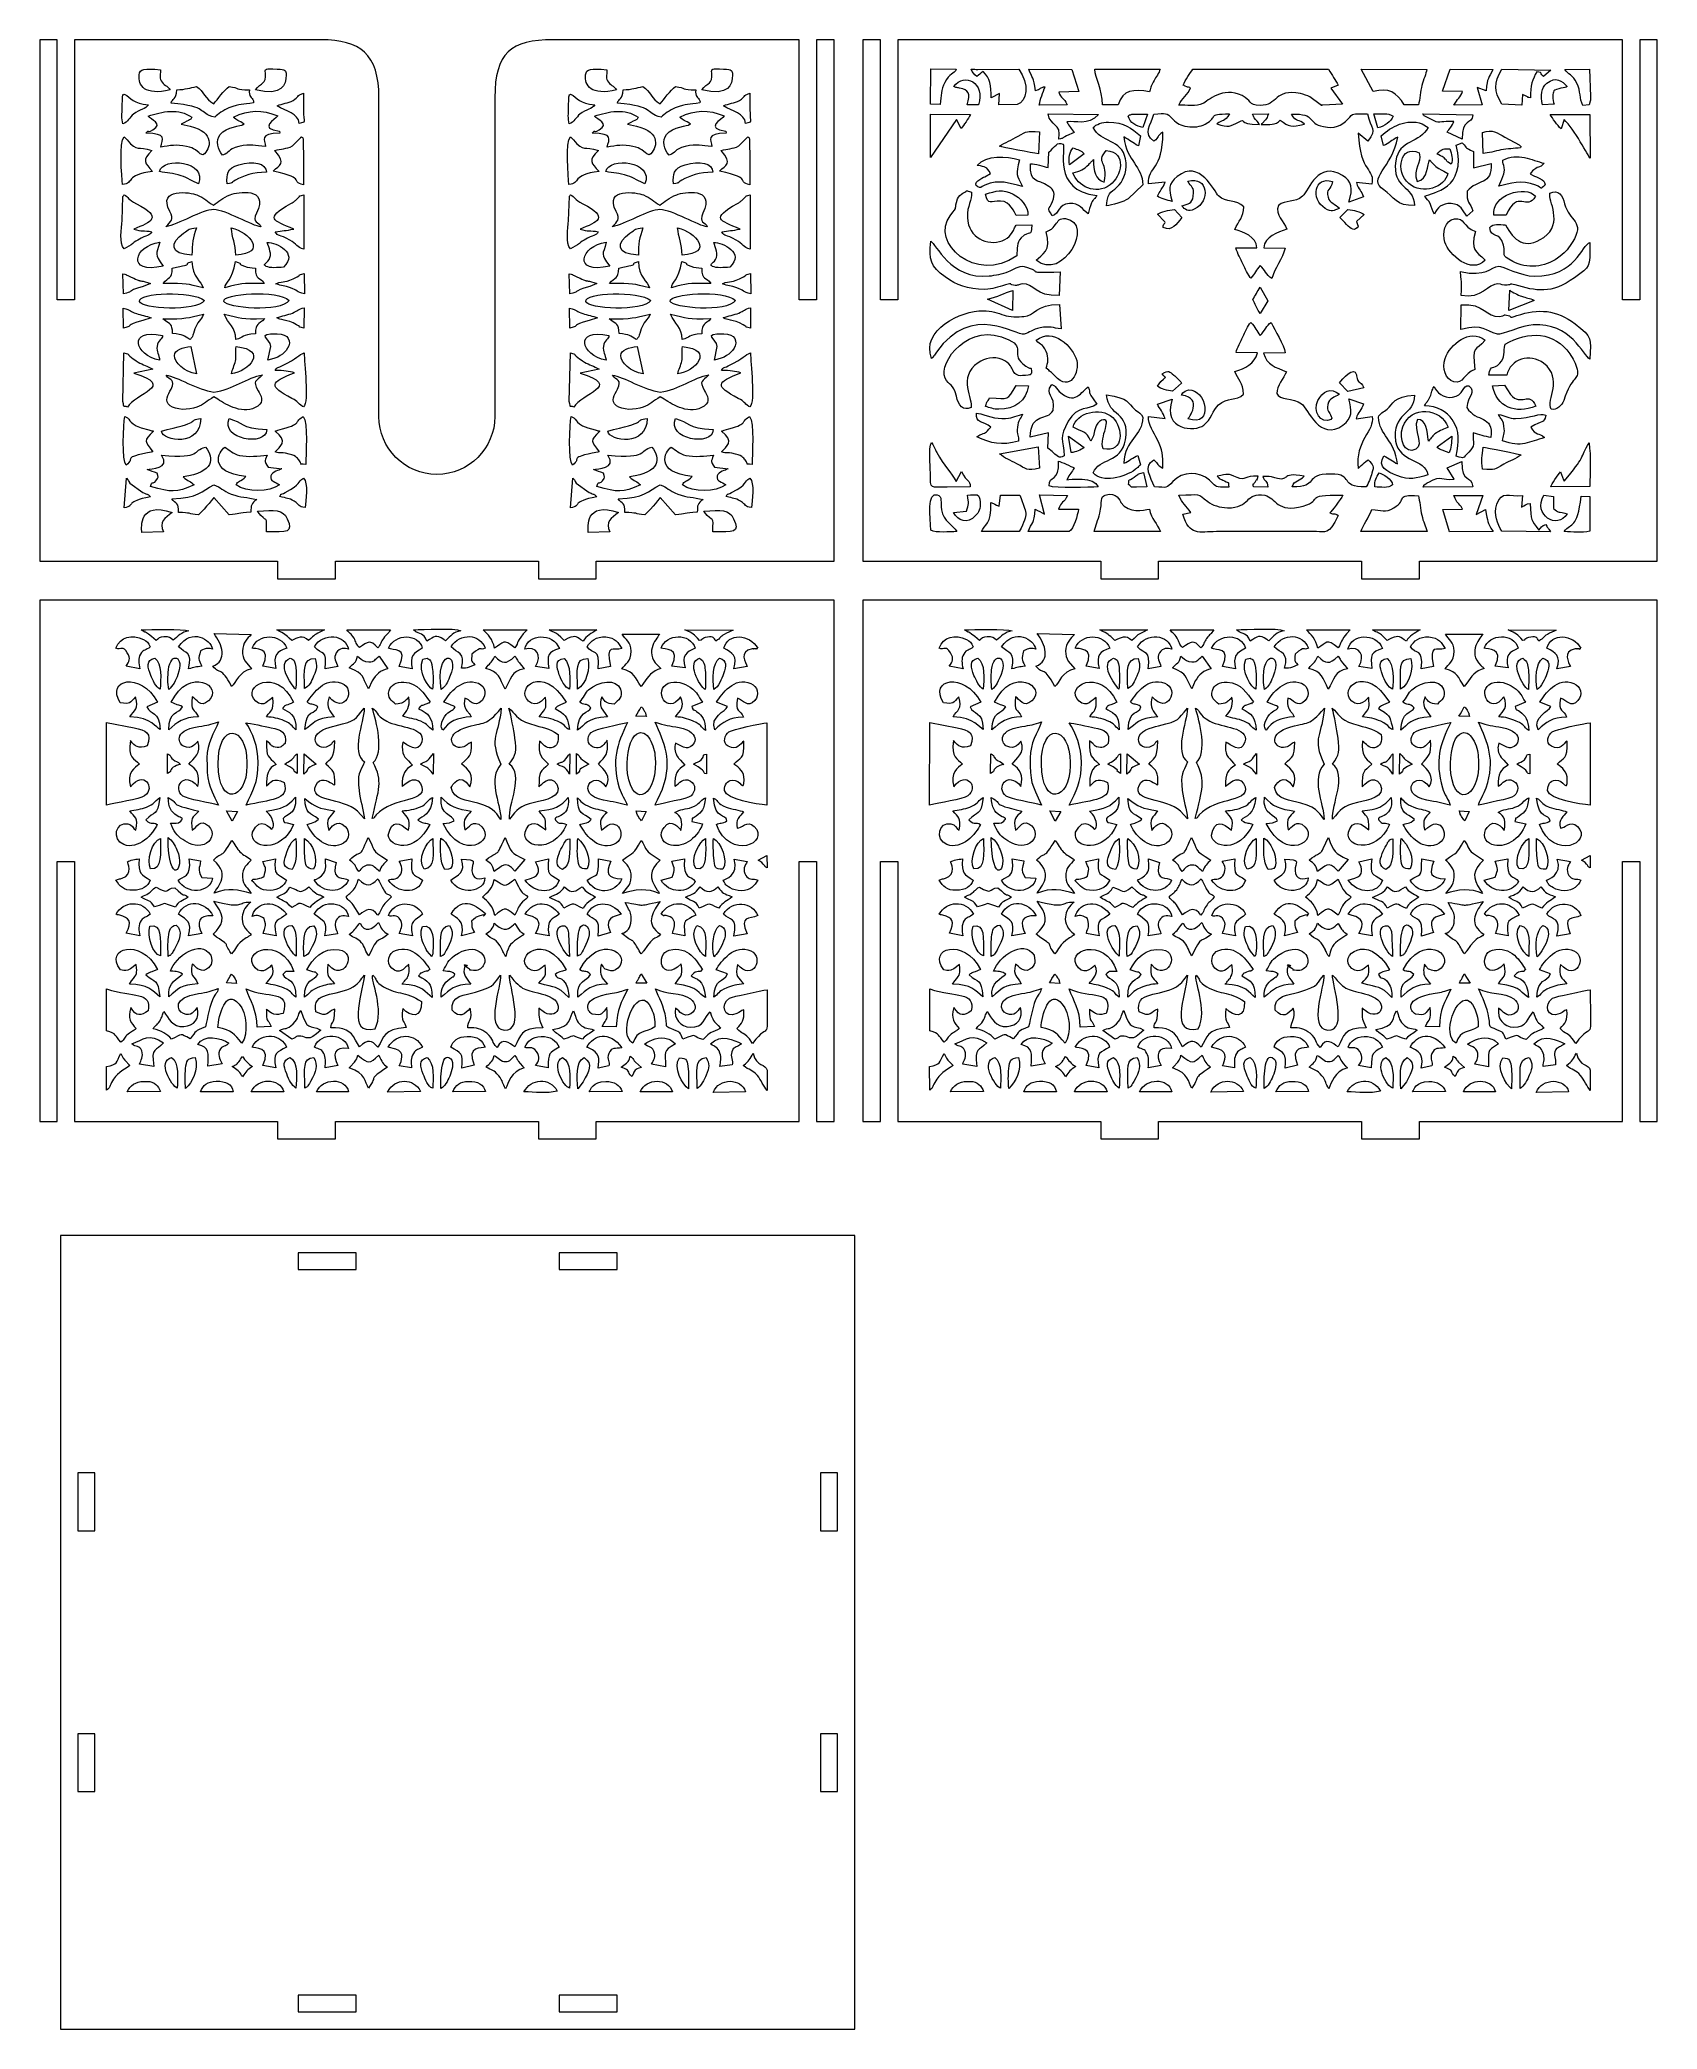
# Model space of a CAD drawing. Header units: millimetres. Extents: x -160 to 119, y -234 to 109.
import ezdxf

# ---------------------------------------------------------------- set-up
doc = ezdxf.new("R2010")
doc.units = ezdxf.units.MM
doc.header["$MEASUREMENT"] = 0
doc.layers.add('layer 1', color=7, linetype='Continuous')

msp = doc.modelspace()

# ---------------------------------------------------------------- linework, layer by layer
at = {"layer": 'layer 1', "color": 250, "lineweight": 20}
for points in [[(-156.3725, -234.0829), (-19.3725, -234.0829), (-19.3725, -97.0829), (-156.3725, -97.0829), (-156.3725, -234.0829)], [(-115.3725, -102.9829), (-105.3725, -102.9829), (-105.3725, -100.0829), (-115.3725, -100.0829), (-115.3725, -102.9829)], [(-70.3725, -102.9829), (-60.3725, -102.9829), (-60.3725, -100.0829), (-70.3725, -100.0829), (-70.3725, -102.9829)], [(-115.3725, -231.0829), (-105.3725, -231.0829), (-105.3725, -228.1829), (-115.3725, -228.1829), (-115.3725, -231.0829)], [(-70.3725, -231.0829), (-60.3725, -231.0829), (-60.3725, -228.1829), (-70.3725, -228.1829), (-70.3725, -231.0829)]]:
    msp.add_lwpolyline(points, close=True, dxfattribs=at)
for points, knots in [([(-63.9592, 19.2332), (-63.9592, 19.2332), (-63.9592, 16.2332), (-63.9592, 16.2332), (-63.9592, 16.2332), (-63.9592, 16.2332), (-73.9592, 16.2332), (-73.9592, 16.2332), (-73.9592, 16.2332), (-73.9592, 16.2332), (-73.9592, 19.2332), (-73.9592, 19.2332), (-73.9592, 19.2332), (-73.9592, 19.2332), (-108.9592, 19.2332), (-108.9592, 19.2332), (-108.9592, 19.2332), (-108.9592, 19.2332), (-108.9592, 16.2332), (-108.9592, 16.2332), (-108.9592, 16.2332), (-108.9592, 16.2332), (-118.9592, 16.2332), (-118.9592, 16.2332), (-118.9592, 16.2332), (-118.9592, 16.2332), (-118.9592, 19.2332), (-118.9592, 19.2332), (-118.9592, 19.2332), (-118.9592, 19.2332), (-159.9592, 19.2332), (-159.9592, 19.2332), (-159.9592, 19.2332), (-159.9592, 19.2332), (-159.9592, 109.2332), (-159.9592, 109.2332), (-159.9592, 109.2332), (-159.9592, 109.2332), (-156.9592, 109.2332), (-156.9592, 109.2332), (-156.9592, 109.2332), (-156.9592, 109.2332), (-156.9592, 64.3332), (-156.9592, 64.3332), (-156.9592, 64.3332), (-156.9592, 64.3332), (-153.9592, 64.3332), (-153.9592, 64.3332), (-153.9592, 64.3332), (-153.9592, 64.3332), (-153.9592, 109.2332), (-153.9592, 109.2332), (-153.9592, 109.2332), (-139.8789, 109.2332), (-125.5395, 109.2332), (-111.4592, 109.2332), (-111.4592, 109.2332), (-104.7077, 109.2332), (-101.4592, 106.8075), (-101.4592, 99.2225), (-101.4592, 99.2225), (-101.4592, 99.2225), (-101.4592, 44.2332), (-101.4592, 44.2332), (-101.4592, 44.2332), (-101.4592, 38.7333), (-96.9592, 34.2332), (-91.4592, 34.2332), (-91.4592, 34.2332), (-91.4592, 34.2332), (-91.4592, 34.2332), (-91.4592, 34.2332), (-91.4592, 34.2332), (-85.9592, 34.2332), (-81.4592, 38.7332), (-81.4592, 44.2332), (-81.4592, 44.2332), (-81.4592, 44.2332), (-81.4592, 99.244), (-81.4592, 99.244), (-81.4592, 99.244), (-81.4592, 106.9771), (-78.6616, 109.2332), (-71.4414, 109.2332), (-71.4414, 109.2332), (-71.4414, 109.2332), (-28.9592, 109.2332), (-28.9592, 109.2332), (-28.9592, 109.2332), (-28.9592, 109.2332), (-28.9592, 64.3332), (-28.9592, 64.3332), (-28.9592, 64.3332), (-28.9592, 64.3332), (-25.9592, 64.3332), (-25.9592, 64.3332), (-25.9592, 64.3332), (-25.9592, 64.3332), (-25.9592, 109.2332), (-25.9592, 109.2332), (-25.9592, 109.2332), (-25.9592, 109.2332), (-22.9592, 109.2332), (-22.9592, 109.2332), (-22.9592, 109.2332), (-22.9592, 109.2332), (-22.9592, 19.2332), (-22.9592, 19.2332), (-22.9592, 19.2332), (-22.9592, 19.2332), (-63.9592, 19.2332), (-63.9592, 19.2332)], [0, 0, 0, 0, 0.03448276, 0.03448276, 0.03448276, 0.03448276, 0.06896552, 0.06896552, 0.06896552, 0.06896552, 0.10344828, 0.10344828, 0.10344828, 0.10344828, 0.13793103, 0.13793103, 0.13793103, 0.13793103, 0.17241379, 0.17241379, 0.17241379, 0.17241379, 0.20689655, 0.20689655, 0.20689655, 0.20689655, 0.24137931, 0.24137931, 0.24137931, 0.24137931, 0.27586207, 0.27586207, 0.27586207, 0.27586207, 0.31034483, 0.31034483, 0.31034483, 0.31034483, 0.34482759, 0.34482759, 0.34482759, 0.34482759, 0.37931034, 0.37931034, 0.37931034, 0.37931034, 0.4137931, 0.4137931, 0.4137931, 0.4137931, 0.44827586, 0.44827586, 0.44827586, 0.44827586, 0.48275862, 0.48275862, 0.48275862, 0.48275862, 0.51724138, 0.51724138, 0.51724138, 0.51724138, 0.55172414, 0.55172414, 0.55172414, 0.55172414, 0.5862069, 0.5862069, 0.5862069, 0.5862069, 0.62068966, 0.62068966, 0.62068966, 0.62068966, 0.65517241, 0.65517241, 0.65517241, 0.65517241, 0.68965517, 0.68965517, 0.68965517, 0.68965517, 0.72413793, 0.72413793, 0.72413793, 0.72413793, 0.75862069, 0.75862069, 0.75862069, 0.75862069, 0.79310345, 0.79310345, 0.79310345, 0.79310345, 0.82758621, 0.82758621, 0.82758621, 0.82758621, 0.86206897, 0.86206897, 0.86206897, 0.86206897, 0.89655172, 0.89655172, 0.89655172, 0.89655172, 0.93103448, 0.93103448, 0.93103448, 0.93103448, 1, 1, 1, 1]), ([(78.0419, 19.2332), (78.0419, 19.2332), (78.0419, 16.2332), (78.0419, 16.2332), (78.0419, 16.2332), (78.0419, 16.2332), (68.0419, 16.2332), (68.0419, 16.2332), (68.0419, 16.2332), (68.0419, 16.2332), (68.0419, 19.2332), (68.0419, 19.2332), (68.0419, 19.2332), (68.0419, 19.2332), (33.0419, 19.2332), (33.0419, 19.2332), (33.0419, 19.2332), (33.0419, 19.2332), (33.0419, 16.2332), (33.0419, 16.2332), (33.0419, 16.2332), (33.0419, 16.2332), (23.0419, 16.2332), (23.0419, 16.2332), (23.0419, 16.2332), (23.0419, 16.2332), (23.0419, 19.2332), (23.0419, 19.2332), (23.0419, 19.2332), (23.0419, 19.2332), (-17.9581, 19.2332), (-17.9581, 19.2332), (-17.9581, 19.2332), (-17.9581, 19.2332), (-17.9581, 109.2332), (-17.9581, 109.2332), (-17.9581, 109.2332), (-17.9581, 109.2332), (-14.9581, 109.2332), (-14.9581, 109.2332), (-14.9581, 109.2332), (-14.9581, 109.2332), (-14.9581, 64.3332), (-14.9581, 64.3332), (-14.9581, 64.3332), (-14.9581, 64.3332), (-11.9581, 64.3332), (-11.9581, 64.3332), (-11.9581, 64.3332), (-11.9581, 64.3332), (-11.9581, 109.2332), (-11.9581, 109.2332), (-11.9581, 109.2332), (-11.9581, 109.2332), (113.0419, 109.2332), (113.0419, 109.2332), (113.0419, 109.2332), (113.0419, 109.2332), (113.0419, 64.3332), (113.0419, 64.3332), (113.0419, 64.3332), (113.0419, 64.3332), (116.0419, 64.3332), (116.0419, 64.3332), (116.0419, 64.3332), (116.0419, 64.3332), (116.0419, 109.2332), (116.0419, 109.2332), (116.0419, 109.2332), (116.0419, 109.2332), (119.0419, 109.2332), (119.0419, 109.2332), (119.0419, 109.2332), (119.0419, 109.2332), (119.0419, 19.2332), (119.0419, 19.2332), (119.0419, 19.2332), (119.0419, 19.2332), (78.0419, 19.2332), (78.0419, 19.2332)], [0, 0, 0, 0, 0.04761905, 0.04761905, 0.04761905, 0.04761905, 0.0952381, 0.0952381, 0.0952381, 0.0952381, 0.14285714, 0.14285714, 0.14285714, 0.14285714, 0.19047619, 0.19047619, 0.19047619, 0.19047619, 0.23809524, 0.23809524, 0.23809524, 0.23809524, 0.28571429, 0.28571429, 0.28571429, 0.28571429, 0.33333333, 0.33333333, 0.33333333, 0.33333333, 0.38095238, 0.38095238, 0.38095238, 0.38095238, 0.42857143, 0.42857143, 0.42857143, 0.42857143, 0.47619048, 0.47619048, 0.47619048, 0.47619048, 0.52380952, 0.52380952, 0.52380952, 0.52380952, 0.57142857, 0.57142857, 0.57142857, 0.57142857, 0.61904762, 0.61904762, 0.61904762, 0.61904762, 0.66666667, 0.66666667, 0.66666667, 0.66666667, 0.71428571, 0.71428571, 0.71428571, 0.71428571, 0.76190476, 0.76190476, 0.76190476, 0.76190476, 0.80952381, 0.80952381, 0.80952381, 0.80952381, 0.85714286, 0.85714286, 0.85714286, 0.85714286, 0.9047619, 0.9047619, 0.9047619, 0.9047619, 1, 1, 1, 1]), ([(-159.9592, 12.5532), (-159.9592, 12.5532), (-22.9592, 12.5532), (-22.9592, 12.5532), (-22.9592, 12.5532), (-22.9592, 12.5532), (-22.9592, -77.4468), (-22.9592, -77.4468), (-22.9592, -77.4468), (-22.9592, -77.4468), (-25.9592, -77.4468), (-25.9592, -77.4468), (-25.9592, -77.4468), (-25.9592, -77.4468), (-25.9592, -32.5468), (-25.9592, -32.5468), (-25.9592, -32.5468), (-25.9592, -32.5468), (-28.9592, -32.5468), (-28.9592, -32.5468), (-28.9592, -32.5468), (-28.9592, -32.5468), (-28.9592, -77.4468), (-28.9592, -77.4468), (-28.9592, -77.4468), (-28.9592, -77.4468), (-63.9592, -77.4468), (-63.9592, -77.4468), (-63.9592, -77.4468), (-63.9592, -77.4468), (-63.9592, -80.4468), (-63.9592, -80.4468), (-63.9592, -80.4468), (-63.9592, -80.4468), (-73.9592, -80.4468), (-73.9592, -80.4468), (-73.9592, -80.4468), (-73.9592, -80.4468), (-73.9592, -77.4468), (-73.9592, -77.4468), (-73.9592, -77.4468), (-73.9592, -77.4468), (-108.9592, -77.4468), (-108.9592, -77.4468), (-108.9592, -77.4468), (-108.9592, -77.4468), (-108.9592, -80.4468), (-108.9592, -80.4468), (-108.9592, -80.4468), (-108.9592, -80.4468), (-118.9592, -80.4468), (-118.9592, -80.4468), (-118.9592, -80.4468), (-118.9592, -80.4468), (-118.9592, -77.4468), (-118.9592, -77.4468), (-118.9592, -77.4468), (-118.9592, -77.4468), (-153.9592, -77.4468), (-153.9592, -77.4468), (-153.9592, -77.4468), (-153.9592, -77.4468), (-153.9592, -32.5468), (-153.9592, -32.5468), (-153.9592, -32.5468), (-153.9592, -32.5468), (-156.9592, -32.5468), (-156.9592, -32.5468), (-156.9592, -32.5468), (-156.9592, -32.5468), (-156.9592, -77.4468), (-156.9592, -77.4468), (-156.9592, -77.4468), (-156.9592, -77.4468), (-159.9592, -77.4468), (-159.9592, -77.4468), (-159.9592, -77.4468), (-159.9592, -77.4468), (-159.9592, 12.5532), (-159.9592, 12.5532)], [0, 0, 0, 0, 0.04761905, 0.04761905, 0.04761905, 0.04761905, 0.0952381, 0.0952381, 0.0952381, 0.0952381, 0.14285714, 0.14285714, 0.14285714, 0.14285714, 0.19047619, 0.19047619, 0.19047619, 0.19047619, 0.23809524, 0.23809524, 0.23809524, 0.23809524, 0.28571429, 0.28571429, 0.28571429, 0.28571429, 0.33333333, 0.33333333, 0.33333333, 0.33333333, 0.38095238, 0.38095238, 0.38095238, 0.38095238, 0.42857143, 0.42857143, 0.42857143, 0.42857143, 0.47619048, 0.47619048, 0.47619048, 0.47619048, 0.52380952, 0.52380952, 0.52380952, 0.52380952, 0.57142857, 0.57142857, 0.57142857, 0.57142857, 0.61904762, 0.61904762, 0.61904762, 0.61904762, 0.66666667, 0.66666667, 0.66666667, 0.66666667, 0.71428571, 0.71428571, 0.71428571, 0.71428571, 0.76190476, 0.76190476, 0.76190476, 0.76190476, 0.80952381, 0.80952381, 0.80952381, 0.80952381, 0.85714286, 0.85714286, 0.85714286, 0.85714286, 0.9047619, 0.9047619, 0.9047619, 0.9047619, 1, 1, 1, 1]), ([(-17.9581, 12.5532), (-17.9581, 12.5532), (119.0419, 12.5532), (119.0419, 12.5532), (119.0419, 12.5532), (119.0419, 12.5532), (119.0419, -77.4468), (119.0419, -77.4468), (119.0419, -77.4468), (119.0419, -77.4468), (116.0419, -77.4468), (116.0419, -77.4468), (116.0419, -77.4468), (116.0419, -77.4468), (116.0419, -32.5468), (116.0419, -32.5468), (116.0419, -32.5468), (116.0419, -32.5468), (113.0419, -32.5468), (113.0419, -32.5468), (113.0419, -32.5468), (113.0419, -32.5468), (113.0419, -77.4468), (113.0419, -77.4468), (113.0419, -77.4468), (113.0419, -77.4468), (78.0419, -77.4468), (78.0419, -77.4468), (78.0419, -77.4468), (78.0419, -77.4468), (78.0419, -80.4468), (78.0419, -80.4468), (78.0419, -80.4468), (78.0419, -80.4468), (68.0419, -80.4468), (68.0419, -80.4468), (68.0419, -80.4468), (68.0419, -80.4468), (68.0419, -77.4468), (68.0419, -77.4468), (68.0419, -77.4468), (68.0419, -77.4468), (33.0419, -77.4468), (33.0419, -77.4468), (33.0419, -77.4468), (33.0419, -77.4468), (33.0419, -80.4468), (33.0419, -80.4468), (33.0419, -80.4468), (33.0419, -80.4468), (23.0419, -80.4468), (23.0419, -80.4468), (23.0419, -80.4468), (23.0419, -80.4468), (23.0419, -77.4468), (23.0419, -77.4468), (23.0419, -77.4468), (23.0419, -77.4468), (-11.9581, -77.4468), (-11.9581, -77.4468), (-11.9581, -77.4468), (-11.9581, -77.4468), (-11.9581, -32.5468), (-11.9581, -32.5468), (-11.9581, -32.5468), (-11.9581, -32.5468), (-14.9581, -32.5468), (-14.9581, -32.5468), (-14.9581, -32.5468), (-14.9581, -32.5468), (-14.9581, -77.4468), (-14.9581, -77.4468), (-14.9581, -77.4468), (-14.9581, -77.4468), (-17.9581, -77.4468), (-17.9581, -77.4468), (-17.9581, -77.4468), (-17.9581, -77.4468), (-17.9581, 12.5532), (-17.9581, 12.5532)], [0, 0, 0, 0, 0.04761905, 0.04761905, 0.04761905, 0.04761905, 0.0952381, 0.0952381, 0.0952381, 0.0952381, 0.14285714, 0.14285714, 0.14285714, 0.14285714, 0.19047619, 0.19047619, 0.19047619, 0.19047619, 0.23809524, 0.23809524, 0.23809524, 0.23809524, 0.28571429, 0.28571429, 0.28571429, 0.28571429, 0.33333333, 0.33333333, 0.33333333, 0.33333333, 0.38095238, 0.38095238, 0.38095238, 0.38095238, 0.42857143, 0.42857143, 0.42857143, 0.42857143, 0.47619048, 0.47619048, 0.47619048, 0.47619048, 0.52380952, 0.52380952, 0.52380952, 0.52380952, 0.57142857, 0.57142857, 0.57142857, 0.57142857, 0.61904762, 0.61904762, 0.61904762, 0.61904762, 0.66666667, 0.66666667, 0.66666667, 0.66666667, 0.71428571, 0.71428571, 0.71428571, 0.71428571, 0.76190476, 0.76190476, 0.76190476, 0.76190476, 0.80952381, 0.80952381, 0.80952381, 0.80952381, 0.85714286, 0.85714286, 0.85714286, 0.85714286, 0.9047619, 0.9047619, 0.9047619, 0.9047619, 1, 1, 1, 1]), ([(-153.3725, -148.0829), (-153.3725, -148.0829), (-153.3725, -138.0829), (-153.3725, -138.0829), (-153.3725, -138.0829), (-153.3725, -138.0829), (-150.4725, -138.0829), (-150.4725, -138.0829), (-150.4725, -138.0829), (-150.4725, -138.0829), (-150.4725, -148.0829), (-150.4725, -148.0829), (-150.4725, -148.0829), (-150.4725, -148.0829), (-153.3725, -148.0829), (-153.3725, -148.0829)], [0, 0, 0, 0, 0.2, 0.2, 0.2, 0.2, 0.4, 0.4, 0.4, 0.4, 0.6, 0.6, 0.6, 0.6, 1, 1, 1, 1]), ([(-25.2725, -148.0829), (-25.2725, -148.0829), (-25.2725, -138.0829), (-25.2725, -138.0829), (-25.2725, -138.0829), (-25.2725, -138.0829), (-22.3725, -138.0829), (-22.3725, -138.0829), (-22.3725, -138.0829), (-22.3725, -138.0829), (-22.3725, -148.0829), (-22.3725, -148.0829), (-22.3725, -148.0829), (-22.3725, -148.0829), (-25.2725, -148.0829), (-25.2725, -148.0829)], [0, 0, 0, 0, 0.2, 0.2, 0.2, 0.2, 0.4, 0.4, 0.4, 0.4, 0.6, 0.6, 0.6, 0.6, 1, 1, 1, 1]), ([(-153.3725, -193.0829), (-153.3725, -193.0829), (-153.3725, -183.0829), (-153.3725, -183.0829), (-153.3725, -183.0829), (-153.3725, -183.0829), (-150.4725, -183.0829), (-150.4725, -183.0829), (-150.4725, -183.0829), (-150.4725, -183.0829), (-150.4725, -193.0829), (-150.4725, -193.0829), (-150.4725, -193.0829), (-150.4725, -193.0829), (-153.3725, -193.0829), (-153.3725, -193.0829)], [0, 0, 0, 0, 0.2, 0.2, 0.2, 0.2, 0.4, 0.4, 0.4, 0.4, 0.6, 0.6, 0.6, 0.6, 1, 1, 1, 1]), ([(-25.2725, -193.0829), (-25.2725, -193.0829), (-25.2725, -183.0829), (-25.2725, -183.0829), (-25.2725, -183.0829), (-25.2725, -183.0829), (-22.3725, -183.0829), (-22.3725, -183.0829), (-22.3725, -183.0829), (-22.3725, -183.0829), (-22.3725, -193.0829), (-22.3725, -193.0829), (-22.3725, -193.0829), (-22.3725, -193.0829), (-25.2725, -193.0829), (-25.2725, -193.0829)], [0, 0, 0, 0, 0.2, 0.2, 0.2, 0.2, 0.4, 0.4, 0.4, 0.4, 0.6, 0.6, 0.6, 0.6, 1, 1, 1, 1])]:
    msp.add_open_spline(points, degree=3, knots=knots, dxfattribs=at)
at = {"layer": 'layer 1', "color": 7, "lineweight": 9}
for points, knots in [([(-137.4651, 100.5922), (-137.9521, 101.2975), (-138.6024, 101.4217), (-139.0452, 102.1598), (-139.0452, 102.1598), (-139.4255, 102.7934), (-139.0402, 103.4244), (-139.1655, 104.0658), (-139.1655, 104.0658), (-141.9657, 104.3019), (-142.674, 104.2932), (-142.8163, 103.1862), (-142.8163, 103.1862), (-143.0515, 101.3555), (-141.851, 99.5109), (-137.4651, 100.5922)], [0, 0, 0, 0, 0.2, 0.2, 0.2, 0.2, 0.4, 0.4, 0.4, 0.4, 0.6, 0.6, 0.6, 0.6, 1, 1, 1, 1]), ([(-122.7649, 100.5852), (-118.047, 99.4877), (-117.4831, 101.4112), (-117.4831, 103.1709), (-117.4831, 103.1709), (-117.4831, 103.9871), (-117.4744, 104.1028), (-119.0119, 104.1892), (-119.0119, 104.1892), (-121.2202, 104.3132), (-121.1006, 104.2006), (-121.0456, 103.5146), (-121.0456, 103.5146), (-120.8782, 101.4285), (-121.7461, 101.9801), (-122.7649, 100.5852)], [0, 0, 0, 0, 0.2, 0.2, 0.2, 0.2, 0.4, 0.4, 0.4, 0.4, 0.6, 0.6, 0.6, 0.6, 1, 1, 1, 1]), ([(-60.4651, 100.5922), (-60.9521, 101.2975), (-61.6024, 101.4217), (-62.0452, 102.1598), (-62.0452, 102.1598), (-62.4255, 102.7934), (-62.0402, 103.4244), (-62.1655, 104.0658), (-62.1655, 104.0658), (-64.9657, 104.3019), (-65.674, 104.2932), (-65.8163, 103.1862), (-65.8163, 103.1862), (-66.0515, 101.3555), (-64.851, 99.5109), (-60.4651, 100.5922)], [0, 0, 0, 0, 0.2, 0.2, 0.2, 0.2, 0.4, 0.4, 0.4, 0.4, 0.6, 0.6, 0.6, 0.6, 1, 1, 1, 1]), ([(-45.7649, 100.5852), (-41.047, 99.4877), (-40.4831, 101.4112), (-40.4831, 103.1709), (-40.4831, 103.1709), (-40.4831, 103.9871), (-40.4744, 104.1028), (-42.0119, 104.1892), (-42.0119, 104.1892), (-44.2202, 104.3132), (-44.1006, 104.2006), (-44.0456, 103.5146), (-44.0456, 103.5146), (-43.8782, 101.4285), (-44.7461, 101.9801), (-45.7649, 100.5852)], [0, 0, 0, 0, 0.2, 0.2, 0.2, 0.2, 0.4, 0.4, 0.4, 0.4, 0.6, 0.6, 0.6, 0.6, 1, 1, 1, 1]), ([(-4.6188, 98.0713), (-4.475, 99.6499), (-4.4975, 100.5225), (-3.8446, 101.8554), (-3.8446, 101.8554), (-3.0426, 103.493), (-2.2141, 103.2935), (-1.8614, 104.1561), (-1.8614, 104.1561), (-1.8614, 104.1561), (-6.2565, 104.2332), (-6.2565, 104.2332), (-6.2565, 104.2332), (-6.2565, 104.2332), (-6.2913, 98.1281), (-6.2913, 98.1281), (-6.2913, 98.1281), (-6.2913, 98.1281), (-4.6188, 98.0713), (-4.6188, 98.0713)], [0, 0, 0, 0, 0.16666667, 0.16666667, 0.16666667, 0.16666667, 0.33333333, 0.33333333, 0.33333333, 0.33333333, 0.5, 0.5, 0.5, 0.5, 0.66666667, 0.66666667, 0.66666667, 0.66666667, 1, 1, 1, 1]), ([(0.0362, 97.9804), (0.0362, 97.9804), (1.983, 98.0168), (1.983, 98.0168), (1.983, 98.0168), (3.1582, 101.7391), (-0.4199, 103.7387), (-2.287, 101.1717), (-2.287, 101.1717), (-2.287, 101.1717), (-1.9405, 101.0198), (-1.9405, 101.0198), (-1.9405, 101.0198), (-1.6183, 100.9386), (-1.6392, 100.9654), (-1.2871, 100.8923), (-1.2871, 100.8923), (0.3271, 100.5574), (0.5599, 100.0415), (0.0362, 97.9804)], [0, 0, 0, 0, 0.16666667, 0.16666667, 0.16666667, 0.16666667, 0.33333333, 0.33333333, 0.33333333, 0.33333333, 0.5, 0.5, 0.5, 0.5, 0.66666667, 0.66666667, 0.66666667, 0.66666667, 1, 1, 1, 1]), ([(1.6667, 102.8942), (2.2389, 103.188), (2.1556, 103.4772), (2.7706, 103.7441), (2.7706, 103.7441), (4.0003, 102.581), (4.0867, 101.335), (4.1757, 99.2119), (4.1757, 99.2119), (4.1757, 99.2119), (5.6151, 99.9679), (5.6151, 99.9679), (5.6151, 99.9679), (5.6151, 99.9679), (5.4641, 98.0142), (5.4641, 98.0142), (5.4641, 98.0142), (5.4641, 98.0142), (8.6411, 98.0746), (8.6411, 98.0746), (8.6411, 98.0746), (10.3484, 98.5146), (10.7867, 101.5863), (8.9363, 104.1561), (8.9363, 104.1561), (8.9363, 104.1561), (1.867, 104.0995), (1.867, 104.0995), (1.867, 104.0995), (1.4119, 104.1228), (1.2397, 104.1653), (0.72, 104.14), (0.72, 104.14), (0.9232, 103.4785), (1.2156, 103.3898), (1.6667, 102.8942)], [0, 0, 0, 0, 0.1, 0.1, 0.1, 0.1, 0.2, 0.2, 0.2, 0.2, 0.3, 0.3, 0.3, 0.3, 0.4, 0.4, 0.4, 0.4, 0.5, 0.5, 0.5, 0.5, 0.6, 0.6, 0.6, 0.6, 0.7, 0.7, 0.7, 0.7, 0.8, 0.8, 0.8, 0.8, 1, 1, 1, 1]), ([(11.7989, 100.422), (12.7922, 100.6934), (12.3659, 100.9648), (13.4482, 101.0853), (13.4482, 101.0853), (13.119, 100.219), (12.5924, 98.9649), (12.456, 97.976), (12.456, 97.976), (12.456, 97.976), (17.2838, 98.0247), (17.2838, 98.0247), (17.2838, 98.0247), (16.6603, 99.318), (16.1619, 99.0639), (15.8089, 100.2226), (15.8089, 100.2226), (15.8089, 100.2226), (19.2807, 100.288), (19.2807, 100.288), (19.2807, 100.288), (19.2807, 100.288), (18.038, 104.1233), (18.038, 104.1233), (18.038, 104.1233), (18.038, 104.1233), (10.6406, 104.1631), (10.6406, 104.1631), (10.6406, 104.1631), (11.226, 102.5082), (11.4732, 102.8876), (11.7989, 100.422)], [0, 0, 0, 0, 0.11111111, 0.11111111, 0.11111111, 0.11111111, 0.22222222, 0.22222222, 0.22222222, 0.22222222, 0.33333333, 0.33333333, 0.33333333, 0.33333333, 0.44444444, 0.44444444, 0.44444444, 0.44444444, 0.55555556, 0.55555556, 0.55555556, 0.55555556, 0.66666667, 0.66666667, 0.66666667, 0.66666667, 0.77777778, 0.77777778, 0.77777778, 0.77777778, 1, 1, 1, 1]), ([(23.3285, 98.009), (23.3285, 98.009), (26.0339, 97.9887), (26.0339, 97.9887), (26.0339, 97.9887), (26.8575, 100.7236), (28.7423, 100.6898), (31.4754, 100.2611), (31.4754, 100.2611), (31.7179, 101.1739), (31.7688, 101.3496), (32.2594, 102.2237), (32.2594, 102.2237), (32.5616, 102.7622), (33.126, 103.5089), (33.2934, 104.1617), (33.2934, 104.1617), (33.2934, 104.1617), (22.023, 104.1569), (22.023, 104.1569), (22.023, 104.1569), (22.1279, 102.4811), (23.3087, 100.7799), (23.3285, 98.009)], [0, 0, 0, 0, 0.14285714, 0.14285714, 0.14285714, 0.14285714, 0.28571429, 0.28571429, 0.28571429, 0.28571429, 0.42857143, 0.42857143, 0.42857143, 0.42857143, 0.57142857, 0.57142857, 0.57142857, 0.57142857, 0.71428571, 0.71428571, 0.71428571, 0.71428571, 1, 1, 1, 1]), ([(64.7653, 98.1262), (64.7653, 98.1262), (62.7306, 100.8657), (62.7306, 100.8657), (62.7306, 100.8657), (62.7306, 100.8657), (64.032, 101.4306), (64.032, 101.4306), (64.032, 101.4306), (63.5131, 102.264), (62.9514, 103.1767), (62.3641, 104.1514), (62.3641, 104.1514), (62.3641, 104.1514), (38.9583, 104.1594), (38.9583, 104.1594), (38.9583, 104.1594), (38.3898, 103.4975), (37.7101, 102.3111), (37.2698, 101.4306), (37.2698, 101.4306), (37.5483, 101.2276), (37.417, 101.3019), (37.8851, 101.1238), (37.8851, 101.1238), (38.0687, 101.0539), (38.3622, 101.0108), (38.5642, 100.9389), (38.5642, 100.9389), (38.0565, 99.7361), (37.1099, 99.1761), (36.496, 97.9789), (36.496, 97.9789), (37.7735, 97.9808), (39.5881, 97.6557), (40.6533, 98.2153), (40.6533, 98.2153), (41.5079, 98.6643), (44.0441, 101.2276), (47.4559, 99.5944), (47.4559, 99.5944), (49.1013, 98.8067), (48.387, 97.9754), (50.5705, 97.9071), (50.5705, 97.9071), (53.577, 97.8134), (52.9594, 100.892), (57.4984, 99.9477), (57.4984, 99.9477), (58.0316, 99.8368), (58.6929, 99.5912), (59.1244, 99.3606), (59.1244, 99.3606), (59.1244, 99.3606), (60.9164, 98.0833), (60.9164, 98.0833), (60.9164, 98.0833), (61.8931, 97.6983), (60.2336, 98.1687), (61.3704, 97.9585), (61.3704, 97.9585), (61.3704, 97.9585), (64.7653, 98.1262), (64.7653, 98.1262)], [0, 0, 0, 0, 0.05882353, 0.05882353, 0.05882353, 0.05882353, 0.11764706, 0.11764706, 0.11764706, 0.11764706, 0.17647059, 0.17647059, 0.17647059, 0.17647059, 0.23529412, 0.23529412, 0.23529412, 0.23529412, 0.29411765, 0.29411765, 0.29411765, 0.29411765, 0.35294118, 0.35294118, 0.35294118, 0.35294118, 0.41176471, 0.41176471, 0.41176471, 0.41176471, 0.47058824, 0.47058824, 0.47058824, 0.47058824, 0.52941176, 0.52941176, 0.52941176, 0.52941176, 0.58823529, 0.58823529, 0.58823529, 0.58823529, 0.64705882, 0.64705882, 0.64705882, 0.64705882, 0.70588235, 0.70588235, 0.70588235, 0.70588235, 0.76470588, 0.76470588, 0.76470588, 0.76470588, 0.82352941, 0.82352941, 0.82352941, 0.82352941, 0.88235294, 0.88235294, 0.88235294, 0.88235294, 1, 1, 1, 1]), ([(70.0189, 100.3016), (72.8236, 100.9931), (74.0357, 100.1876), (75.4204, 98.0193), (75.4204, 98.0193), (75.4204, 98.0193), (77.8519, 97.9914), (77.8519, 97.9914), (77.8519, 97.9914), (78.1143, 98.8869), (78.2119, 100.4419), (78.4569, 101.3496), (78.4569, 101.3496), (78.7341, 102.3763), (79.1552, 103.374), (79.3264, 104.1033), (79.3264, 104.1033), (79.3264, 104.1033), (67.9636, 104.1652), (67.9636, 104.1652), (67.9636, 104.1652), (67.9636, 104.1652), (70.0189, 100.3016), (70.0189, 100.3016)], [0, 0, 0, 0, 0.14285714, 0.14285714, 0.14285714, 0.14285714, 0.28571429, 0.28571429, 0.28571429, 0.28571429, 0.42857143, 0.42857143, 0.42857143, 0.42857143, 0.57142857, 0.57142857, 0.57142857, 0.57142857, 0.71428571, 0.71428571, 0.71428571, 0.71428571, 1, 1, 1, 1]), ([(85.467, 100.3103), (85.1194, 99.3056), (84.5675, 99.0466), (83.9861, 97.9491), (83.9861, 97.9491), (83.9861, 97.9491), (88.833, 98.0043), (88.833, 98.0043), (88.833, 98.0043), (88.833, 98.0043), (87.9589, 100.9724), (87.9589, 100.9724), (87.9589, 100.9724), (87.9589, 100.9724), (89.5504, 100.4003), (89.5504, 100.4003), (89.5504, 100.4003), (89.7266, 102.8687), (89.9621, 102.4908), (90.6958, 104.1308), (90.6958, 104.1308), (90.6958, 104.1308), (83.3073, 104.1579), (83.3073, 104.1579), (83.3073, 104.1579), (83.3073, 104.1579), (82.0052, 100.3923), (82.0052, 100.3923), (82.0052, 100.3923), (82.0052, 100.3923), (85.467, 100.3103), (85.467, 100.3103)], [0, 0, 0, 0, 0.11111111, 0.11111111, 0.11111111, 0.11111111, 0.22222222, 0.22222222, 0.22222222, 0.22222222, 0.33333333, 0.33333333, 0.33333333, 0.33333333, 0.44444444, 0.44444444, 0.44444444, 0.44444444, 0.55555556, 0.55555556, 0.55555556, 0.55555556, 0.66666667, 0.66666667, 0.66666667, 0.66666667, 0.77777778, 0.77777778, 0.77777778, 0.77777778, 1, 1, 1, 1]), ([(92.2482, 98.1218), (92.2482, 98.1218), (95.6732, 97.929), (95.6732, 97.929), (95.6732, 97.929), (95.6732, 97.929), (95.8081, 99.8184), (95.8081, 99.8184), (95.8081, 99.8184), (95.8081, 99.8184), (96.4654, 99.4873), (96.4654, 99.4873), (96.4654, 99.4873), (97.1643, 99.1858), (96.2652, 99.3861), (97.1766, 99.2247), (97.1766, 99.2247), (97.1524, 101.3597), (97.5461, 102.4222), (98.2713, 103.7), (98.2713, 103.7), (99.5163, 103.4558), (98.4455, 103.7855), (99.4569, 102.9265), (99.4569, 102.9265), (99.4569, 102.9265), (100.6854, 103.9999), (100.6854, 103.9999), (100.6854, 103.9999), (100.6854, 103.9999), (92.2237, 104.1768), (92.2237, 104.1768), (92.2237, 104.1768), (90.8679, 101.5933), (90.8059, 100.5171), (92.2482, 98.1218)], [0, 0, 0, 0, 0.1, 0.1, 0.1, 0.1, 0.2, 0.2, 0.2, 0.2, 0.3, 0.3, 0.3, 0.3, 0.4, 0.4, 0.4, 0.4, 0.5, 0.5, 0.5, 0.5, 0.6, 0.6, 0.6, 0.6, 0.7, 0.7, 0.7, 0.7, 0.8, 0.8, 0.8, 0.8, 1, 1, 1, 1]), ([(107.4888, 98.6495), (107.5259, 98.8756), (107.538, 99.2038), (107.5419, 99.4368), (107.5419, 99.4368), (107.5419, 99.4368), (107.3846, 104.1348), (107.3846, 104.1348), (107.3846, 104.1348), (107.3846, 104.1348), (103.0954, 104.1216), (103.0954, 104.1216), (103.0954, 104.1216), (103.6799, 103.2499), (104.4684, 103.2068), (105.1828, 101.7641), (105.1828, 101.7641), (105.8954, 100.3252), (105.6087, 99.0796), (106.21, 97.8974), (106.21, 97.8974), (106.21, 97.8974), (107.2891, 97.9822), (107.2891, 97.9822), (107.2891, 97.9822), (107.2891, 97.9822), (107.4888, 98.6495), (107.4888, 98.6495)], [0, 0, 0, 0, 0.125, 0.125, 0.125, 0.125, 0.25, 0.25, 0.25, 0.25, 0.375, 0.375, 0.375, 0.375, 0.5, 0.5, 0.5, 0.5, 0.625, 0.625, 0.625, 0.625, 0.75, 0.75, 0.75, 0.75, 1, 1, 1, 1]), ([(-145.6247, 94.7522), (-144.8271, 94.941), (-144.4207, 95.9015), (-143.7977, 96.4044), (-143.7977, 96.4044), (-142.693, 97.296), (-141.6876, 97.2164), (-141.2064, 98.0319), (-141.2064, 98.0319), (-143.9416, 98.2236), (-144.1544, 99.2354), (-145.4011, 99.8675), (-145.4011, 99.8675), (-145.7329, 99.5446), (-145.4799, 100.1267), (-145.7162, 99.3962), (-145.7162, 99.3962), (-145.7162, 99.3962), (-145.7593, 97.439), (-145.7593, 97.439), (-145.7593, 97.439), (-145.7461, 96.5513), (-145.8934, 95.6207), (-145.6247, 94.7522)], [0, 0, 0, 0, 0.14285714, 0.14285714, 0.14285714, 0.14285714, 0.28571429, 0.28571429, 0.28571429, 0.28571429, 0.42857143, 0.42857143, 0.42857143, 0.42857143, 0.57142857, 0.57142857, 0.57142857, 0.57142857, 0.71428571, 0.71428571, 0.71428571, 0.71428571, 1, 1, 1, 1]), ([(-136.3466, 100.6014), (-136.3466, 98.8856), (-137.1626, 99.0599), (-137.3096, 98.318), (-137.3096, 98.318), (-130.628, 97.6428), (-132.9049, 96.7073), (-129.7813, 95.8577), (-129.7813, 95.8577), (-129.1991, 96.4771), (-128.3457, 97.0429), (-127.3403, 97.4656), (-127.3403, 97.4656), (-125.3539, 98.3009), (-125.0546, 97.9625), (-123.0892, 98.3725), (-123.0892, 98.3725), (-123.0892, 98.3725), (-123.0746, 98.5997), (-123.0746, 98.5997), (-123.0746, 98.5997), (-123.0818, 98.6196), (-123.0906, 98.6904), (-123.102, 98.7154), (-123.102, 98.7154), (-123.3745, 99.3081), (-123.9726, 99.3987), (-123.7967, 100.6014), (-123.7967, 100.6014), (-126.2404, 100.6272), (-125.5271, 100.902), (-127.2921, 101.1705), (-127.2921, 101.1705), (-128.1806, 100.5182), (-129.329, 98.9379), (-129.9331, 98.2077), (-129.9331, 98.2077), (-131.5183, 98.9879), (-131.5849, 100.2998), (-132.9511, 101.1785), (-132.9511, 101.1785), (-134.0757, 100.9288), (-134.7333, 100.6538), (-136.3466, 100.6014)], [0, 0, 0, 0, 0.08333333, 0.08333333, 0.08333333, 0.08333333, 0.16666667, 0.16666667, 0.16666667, 0.16666667, 0.25, 0.25, 0.25, 0.25, 0.33333333, 0.33333333, 0.33333333, 0.33333333, 0.41666667, 0.41666667, 0.41666667, 0.41666667, 0.5, 0.5, 0.5, 0.5, 0.58333333, 0.58333333, 0.58333333, 0.58333333, 0.66666667, 0.66666667, 0.66666667, 0.66666667, 0.75, 0.75, 0.75, 0.75, 0.83333333, 0.83333333, 0.83333333, 0.83333333, 1, 1, 1, 1]), ([(-119.0047, 97.8342), (-117.534, 96.8667), (-115.3487, 96.599), (-115.2195, 94.7938), (-115.2195, 94.7938), (-113.9739, 95.1135), (-114.4535, 94.6972), (-114.4648, 97.2413), (-114.4648, 97.2413), (-114.4689, 98.1597), (-114.4475, 99.0772), (-114.49, 99.9954), (-114.49, 99.9954), (-115.7575, 99.6312), (-115.2315, 99.3549), (-116.2635, 98.7734), (-116.2635, 98.7734), (-117.1832, 98.2554), (-118.1488, 98.2748), (-119.0047, 97.8342)], [0, 0, 0, 0, 0.16666667, 0.16666667, 0.16666667, 0.16666667, 0.33333333, 0.33333333, 0.33333333, 0.33333333, 0.5, 0.5, 0.5, 0.5, 0.66666667, 0.66666667, 0.66666667, 0.66666667, 1, 1, 1, 1]), ([(-68.6247, 94.7522), (-67.8271, 94.941), (-67.4207, 95.9015), (-66.7977, 96.4044), (-66.7977, 96.4044), (-65.693, 97.296), (-64.6876, 97.2164), (-64.2064, 98.0319), (-64.2064, 98.0319), (-66.9416, 98.2236), (-67.1544, 99.2354), (-68.4011, 99.8675), (-68.4011, 99.8675), (-68.7329, 99.5446), (-68.4799, 100.1267), (-68.7162, 99.3962), (-68.7162, 99.3962), (-68.7162, 99.3962), (-68.7593, 97.439), (-68.7593, 97.439), (-68.7593, 97.439), (-68.7461, 96.5513), (-68.8934, 95.6207), (-68.6247, 94.7522)], [0, 0, 0, 0, 0.14285714, 0.14285714, 0.14285714, 0.14285714, 0.28571429, 0.28571429, 0.28571429, 0.28571429, 0.42857143, 0.42857143, 0.42857143, 0.42857143, 0.57142857, 0.57142857, 0.57142857, 0.57142857, 0.71428571, 0.71428571, 0.71428571, 0.71428571, 1, 1, 1, 1]), ([(-59.3466, 100.6014), (-59.3466, 98.8856), (-60.1626, 99.0599), (-60.3096, 98.318), (-60.3096, 98.318), (-53.628, 97.6428), (-55.9049, 96.7073), (-52.7813, 95.8577), (-52.7813, 95.8577), (-52.1991, 96.4771), (-51.3457, 97.0429), (-50.3403, 97.4656), (-50.3403, 97.4656), (-48.3539, 98.3009), (-48.0546, 97.9625), (-46.0892, 98.3725), (-46.0892, 98.3725), (-46.0892, 98.3725), (-46.0746, 98.5997), (-46.0746, 98.5997), (-46.0746, 98.5997), (-46.0818, 98.6196), (-46.0906, 98.6904), (-46.102, 98.7154), (-46.102, 98.7154), (-46.3745, 99.3081), (-46.9726, 99.3987), (-46.7967, 100.6014), (-46.7967, 100.6014), (-49.2404, 100.6272), (-48.5271, 100.902), (-50.2921, 101.1705), (-50.2921, 101.1705), (-51.1806, 100.5182), (-52.329, 98.9379), (-52.9331, 98.2077), (-52.9331, 98.2077), (-54.5183, 98.9879), (-54.5849, 100.2998), (-55.9511, 101.1785), (-55.9511, 101.1785), (-57.0757, 100.9288), (-57.7333, 100.6538), (-59.3466, 100.6014)], [0, 0, 0, 0, 0.08333333, 0.08333333, 0.08333333, 0.08333333, 0.16666667, 0.16666667, 0.16666667, 0.16666667, 0.25, 0.25, 0.25, 0.25, 0.33333333, 0.33333333, 0.33333333, 0.33333333, 0.41666667, 0.41666667, 0.41666667, 0.41666667, 0.5, 0.5, 0.5, 0.5, 0.58333333, 0.58333333, 0.58333333, 0.58333333, 0.66666667, 0.66666667, 0.66666667, 0.66666667, 0.75, 0.75, 0.75, 0.75, 0.83333333, 0.83333333, 0.83333333, 0.83333333, 1, 1, 1, 1]), ([(-42.0047, 97.8342), (-40.534, 96.8667), (-38.3487, 96.599), (-38.2195, 94.7938), (-38.2195, 94.7938), (-36.9739, 95.1135), (-37.4535, 94.6972), (-37.4648, 97.2413), (-37.4648, 97.2413), (-37.4689, 98.1597), (-37.4475, 99.0772), (-37.49, 99.9954), (-37.49, 99.9954), (-38.7575, 99.6312), (-38.2315, 99.3549), (-39.2635, 98.7734), (-39.2635, 98.7734), (-40.1832, 98.2554), (-41.1488, 98.2748), (-42.0047, 97.8342)], [0, 0, 0, 0, 0.16666667, 0.16666667, 0.16666667, 0.16666667, 0.33333333, 0.33333333, 0.33333333, 0.33333333, 0.5, 0.5, 0.5, 0.5, 0.66666667, 0.66666667, 0.66666667, 0.66666667, 1, 1, 1, 1]), ([(101.2252, 100.4319), (101.5009, 100.7712), (103.4932, 101.0295), (103.3352, 101.0709), (103.3352, 101.0709), (103.3002, 101.08), (103.4693, 101.1112), (103.5286, 101.1482), (103.5286, 101.1482), (102.5876, 102.1539), (101.6089, 102.9937), (99.9916, 101.7189), (99.9916, 101.7189), (99.0325, 100.9629), (98.8768, 99.6321), (99.2691, 98.0029), (99.2691, 98.0029), (99.2691, 98.0029), (101.2442, 98.1328), (101.2442, 98.1328), (101.2442, 98.1328), (101.0647, 98.4485), (101.0341, 98.9749), (101.0347, 99.4536), (101.0347, 99.4536), (101.0353, 99.9779), (101.1082, 100.0765), (101.2252, 100.4319)], [0, 0, 0, 0, 0.125, 0.125, 0.125, 0.125, 0.25, 0.25, 0.25, 0.25, 0.375, 0.375, 0.375, 0.375, 0.5, 0.5, 0.5, 0.5, 0.625, 0.625, 0.625, 0.625, 0.75, 0.75, 0.75, 0.75, 1, 1, 1, 1]), ([(-141.251, 96.077), (-140.86, 95.4354), (-138.5318, 94.7874), (-140.485, 93.6775), (-140.485, 93.6775), (-141.7144, 92.979), (-140.8689, 93.9807), (-141.6533, 93.0905), (-141.6533, 93.0905), (-137.9087, 93.0678), (-138.7737, 92.0865), (-139.0875, 90.7187), (-139.0875, 90.7187), (-137.4977, 90.9534), (-136.3469, 91.2321), (-134.6489, 90.8315), (-134.6489, 90.8315), (-133.8289, 90.6381), (-133.5917, 90.5456), (-133.1053, 90.2354), (-133.1053, 90.2354), (-132.4902, 89.843), (-132.615, 89.6544), (-131.8194, 89.3708), (-131.8194, 89.3708), (-130.4054, 90.368), (-129.7411, 93.3741), (-134.0058, 94.3078), (-134.0058, 94.3078), (-134.0058, 94.3078), (-135.5921, 94.6718), (-135.5921, 94.6718), (-135.5921, 94.6718), (-133.7664, 95.6722), (-134.0934, 95.229), (-133.7185, 95.8577), (-133.7185, 95.8577), (-135.9419, 97.4847), (-138.9184, 96.8443), (-141.251, 96.077)], [0, 0, 0, 0, 0.09090909, 0.09090909, 0.09090909, 0.09090909, 0.18181818, 0.18181818, 0.18181818, 0.18181818, 0.27272727, 0.27272727, 0.27272727, 0.27272727, 0.36363636, 0.36363636, 0.36363636, 0.36363636, 0.45454545, 0.45454545, 0.45454545, 0.45454545, 0.54545455, 0.54545455, 0.54545455, 0.54545455, 0.63636364, 0.63636364, 0.63636364, 0.63636364, 0.72727273, 0.72727273, 0.72727273, 0.72727273, 0.81818182, 0.81818182, 0.81818182, 0.81818182, 1, 1, 1, 1]), ([(-126.5376, 95.9014), (-126.0464, 95.2407), (-125.6139, 95.3757), (-124.7116, 94.6718), (-124.7116, 94.6718), (-124.7761, 94.6421), (-124.8912, 94.6497), (-124.9233, 94.595), (-124.9233, 94.595), (-125.0453, 94.387), (-127.8075, 94.2501), (-128.8337, 92.9122), (-128.8337, 92.9122), (-129.63, 91.8742), (-129.3036, 90.2129), (-128.416, 89.3449), (-128.416, 89.3449), (-127.0871, 89.7034), (-127.7127, 90.3145), (-125.6186, 90.8253), (-125.6186, 90.8253), (-123.4527, 91.3536), (-122.885, 90.8777), (-121.039, 90.8028), (-121.039, 90.8028), (-121.0998, 91.9976), (-122.1853, 93.0669), (-118.5575, 93.0905), (-118.5575, 93.0905), (-118.5575, 93.0905), (-118.5973, 93.4858), (-118.5973, 93.4858), (-118.5973, 93.4858), (-122.4032, 93.8819), (-119.318, 95.4913), (-118.9025, 96.1202), (-118.9025, 96.1202), (-121.6706, 97.1766), (-123.8789, 97.2195), (-126.5376, 95.9014)], [0, 0, 0, 0, 0.09090909, 0.09090909, 0.09090909, 0.09090909, 0.18181818, 0.18181818, 0.18181818, 0.18181818, 0.27272727, 0.27272727, 0.27272727, 0.27272727, 0.36363636, 0.36363636, 0.36363636, 0.36363636, 0.45454545, 0.45454545, 0.45454545, 0.45454545, 0.54545455, 0.54545455, 0.54545455, 0.54545455, 0.63636364, 0.63636364, 0.63636364, 0.63636364, 0.72727273, 0.72727273, 0.72727273, 0.72727273, 0.81818182, 0.81818182, 0.81818182, 0.81818182, 1, 1, 1, 1]), ([(-64.251, 96.077), (-63.86, 95.4354), (-61.5318, 94.7874), (-63.485, 93.6775), (-63.485, 93.6775), (-64.7144, 92.979), (-63.8689, 93.9807), (-64.6533, 93.0905), (-64.6533, 93.0905), (-60.9087, 93.0678), (-61.7737, 92.0865), (-62.0875, 90.7187), (-62.0875, 90.7187), (-60.4977, 90.9534), (-59.3469, 91.2321), (-57.6489, 90.8315), (-57.6489, 90.8315), (-56.8289, 90.6381), (-56.5917, 90.5456), (-56.1053, 90.2354), (-56.1053, 90.2354), (-55.4902, 89.843), (-55.615, 89.6544), (-54.8194, 89.3708), (-54.8194, 89.3708), (-53.4054, 90.368), (-52.7411, 93.3741), (-57.0058, 94.3078), (-57.0058, 94.3078), (-57.0058, 94.3078), (-58.5921, 94.6718), (-58.5921, 94.6718), (-58.5921, 94.6718), (-56.7664, 95.6722), (-57.0934, 95.229), (-56.7185, 95.8577), (-56.7185, 95.8577), (-58.9419, 97.4847), (-61.9184, 96.8443), (-64.251, 96.077)], [0, 0, 0, 0, 0.09090909, 0.09090909, 0.09090909, 0.09090909, 0.18181818, 0.18181818, 0.18181818, 0.18181818, 0.27272727, 0.27272727, 0.27272727, 0.27272727, 0.36363636, 0.36363636, 0.36363636, 0.36363636, 0.45454545, 0.45454545, 0.45454545, 0.45454545, 0.54545455, 0.54545455, 0.54545455, 0.54545455, 0.63636364, 0.63636364, 0.63636364, 0.63636364, 0.72727273, 0.72727273, 0.72727273, 0.72727273, 0.81818182, 0.81818182, 0.81818182, 0.81818182, 1, 1, 1, 1]), ([(-49.5376, 95.9014), (-49.0464, 95.2407), (-48.6139, 95.3757), (-47.7116, 94.6718), (-47.7116, 94.6718), (-47.7761, 94.6421), (-47.8912, 94.6497), (-47.9233, 94.595), (-47.9233, 94.595), (-48.0453, 94.387), (-50.8075, 94.2501), (-51.8337, 92.9122), (-51.8337, 92.9122), (-52.63, 91.8742), (-52.3036, 90.2129), (-51.416, 89.3449), (-51.416, 89.3449), (-50.0871, 89.7034), (-50.7127, 90.3145), (-48.6186, 90.8253), (-48.6186, 90.8253), (-46.4527, 91.3536), (-45.885, 90.8777), (-44.039, 90.8028), (-44.039, 90.8028), (-44.0998, 91.9976), (-45.1853, 93.0669), (-41.5575, 93.0905), (-41.5575, 93.0905), (-41.5575, 93.0905), (-41.5973, 93.4858), (-41.5973, 93.4858), (-41.5973, 93.4858), (-45.4032, 93.8819), (-42.318, 95.4913), (-41.9025, 96.1202), (-41.9025, 96.1202), (-44.6706, 97.1766), (-46.8789, 97.2195), (-49.5376, 95.9014)], [0, 0, 0, 0, 0.09090909, 0.09090909, 0.09090909, 0.09090909, 0.18181818, 0.18181818, 0.18181818, 0.18181818, 0.27272727, 0.27272727, 0.27272727, 0.27272727, 0.36363636, 0.36363636, 0.36363636, 0.36363636, 0.45454545, 0.45454545, 0.45454545, 0.45454545, 0.54545455, 0.54545455, 0.54545455, 0.54545455, 0.63636364, 0.63636364, 0.63636364, 0.63636364, 0.72727273, 0.72727273, 0.72727273, 0.72727273, 0.81818182, 0.81818182, 0.81818182, 0.81818182, 1, 1, 1, 1]), ([(-1.8491, 95.495), (-1.8491, 95.495), (-1.0441, 93.8962), (-1.0441, 93.8962), (-1.0441, 93.8962), (-0.6001, 94.553), (0.2609, 95.5521), (0.5591, 96.3651), (0.5591, 96.3651), (0.5591, 96.3651), (-6.3372, 96.4237), (-6.3372, 96.4237), (-6.3372, 96.4237), (-6.3372, 96.4237), (-6.2933, 88.91), (-6.2933, 88.91), (-6.2933, 88.91), (-6.2933, 88.91), (-1.8491, 95.495), (-1.8491, 95.495)], [0, 0, 0, 0, 0.16666667, 0.16666667, 0.16666667, 0.16666667, 0.33333333, 0.33333333, 0.33333333, 0.33333333, 0.5, 0.5, 0.5, 0.5, 0.66666667, 0.66666667, 0.66666667, 0.66666667, 1, 1, 1, 1]), ([(15.7984, 92.0804), (16.7941, 92.2372), (16.1617, 92.2194), (17.1279, 92.6383), (17.1279, 92.6383), (17.1279, 92.6383), (18.4634, 93.2399), (18.4634, 93.2399), (18.4634, 93.2399), (17.985, 93.8742), (17.6176, 94.3099), (17.2127, 95.0865), (17.2127, 95.0865), (18.7293, 95.338), (20.7788, 94.2976), (22.6654, 96.3353), (22.6654, 96.3353), (22.6654, 96.3353), (14.0115, 96.4475), (14.0115, 96.4475), (14.0115, 96.4475), (14.2615, 94.201), (16.3748, 95.0041), (15.7984, 92.0804)], [0, 0, 0, 0, 0.14285714, 0.14285714, 0.14285714, 0.14285714, 0.28571429, 0.28571429, 0.28571429, 0.28571429, 0.42857143, 0.42857143, 0.42857143, 0.42857143, 0.57142857, 0.57142857, 0.57142857, 0.57142857, 0.71428571, 0.71428571, 0.71428571, 0.71428571, 1, 1, 1, 1]), ([(30.3181, 94.0892), (30.3181, 94.0892), (31.1422, 96.3902), (31.1422, 96.3902), (31.1422, 96.3902), (31.1422, 96.3902), (28.434, 96.3988), (28.434, 96.3988), (28.434, 96.3988), (27.5624, 96.0842), (28.222, 96.3586), (27.7983, 96.0643), (27.7983, 96.0643), (28.09, 94.9034), (29.1981, 94.3119), (30.3181, 94.0892)], [0, 0, 0, 0, 0.2, 0.2, 0.2, 0.2, 0.4, 0.4, 0.4, 0.4, 0.6, 0.6, 0.6, 0.6, 1, 1, 1, 1]), ([(34.1477, 84.6828), (33.8543, 83.9122), (33.9023, 84.0359), (33.5035, 83.3827), (33.5035, 83.3827), (33.1316, 82.7732), (33.133, 82.8439), (32.853, 82.26), (32.853, 82.26), (33.4328, 81.8233), (34.4777, 81.5076), (35.3789, 81.3532), (35.3789, 81.3532), (34.7428, 83.5657), (34.6529, 84.3143), (36.2578, 85.6237), (36.2578, 85.6237), (40.1297, 88.7827), (42.6235, 83.0357), (43.3672, 82.3132), (43.3672, 82.3132), (44.6972, 81.0211), (46.4492, 81.7111), (47.7264, 80.4068), (47.7264, 80.4068), (47.768, 78.6709), (46.805, 77.9714), (46.1755, 76.4955), (46.1755, 76.4955), (47.6957, 76.0786), (49.8844, 75.3088), (49.9765, 73.3036), (49.9765, 73.3036), (49.9765, 73.3036), (46.3413, 73.3037), (46.3413, 73.3037), (46.3413, 73.3037), (46.7133, 72.2677), (47.1674, 71.4094), (47.5596, 70.5978), (47.5596, 70.5978), (47.8114, 70.0768), (47.9649, 69.7179), (48.177, 69.2735), (48.177, 69.2735), (48.177, 69.2735), (48.82, 68.2253), (48.82, 68.2253), (48.82, 68.2253), (48.846, 68.1914), (48.9071, 68.1205), (48.9532, 68.0705), (48.9532, 68.0705), (49.6741, 68.8718), (49.8288, 69.5415), (50.5736, 70.2696), (50.5736, 70.2696), (51.4439, 69.5508), (51.4616, 68.6542), (52.5611, 68.0126), (52.5611, 68.0126), (53.0215, 69.7076), (54.4177, 71.4712), (54.8751, 73.279), (54.8751, 73.279), (54.8751, 73.279), (51.1843, 73.3066), (51.1843, 73.3066), (51.1843, 73.3066), (51.3019, 75.2961), (53.5924, 76.0094), (55.1325, 76.558), (55.1325, 76.558), (54.6957, 77.8859), (53.087, 79.0181), (53.7052, 80.6378), (53.7052, 80.6378), (55.022, 81.6831), (56.4699, 81.0276), (57.8434, 82.2428), (57.8434, 82.2428), (59.046, 83.3068), (60.4301, 88.4273), (64.7813, 85.8072), (64.7813, 85.8072), (66.4288, 84.8152), (66.5637, 83.5797), (65.8778, 81.2371), (65.8778, 81.2371), (65.8778, 81.2371), (68.3728, 82.1519), (68.3728, 82.1519), (68.3728, 82.1519), (67.9982, 83.2907), (67.6014, 83.1539), (67.1432, 84.6232), (67.1432, 84.6232), (67.1432, 84.6232), (69.8098, 84.3068), (69.8098, 84.3068), (69.8098, 84.3068), (70.4353, 86.9521), (67.7837, 86.2715), (67.4607, 93.1316), (67.4607, 93.1316), (67.4607, 93.1316), (69.1354, 91.7261), (69.1354, 91.7261), (69.1354, 91.7261), (70.8037, 93.9584), (69.6539, 93.8125), (69.0514, 96.4301), (69.0514, 96.4301), (66.2219, 96.4439), (66.7641, 96.6752), (65.6859, 95.5061), (65.6859, 95.5061), (64.6429, 94.3748), (63.2832, 93.8662), (61.4941, 94.2442), (61.4941, 94.2442), (58.4091, 94.896), (60.4474, 96.5013), (55.9445, 96.426), (55.9445, 96.426), (56.8799, 94.8066), (57.1932, 95.6681), (58.1736, 94.6668), (58.1736, 94.6668), (55.9153, 94.0493), (55.5353, 94.2529), (54.0202, 95.3627), (54.0202, 95.3627), (53.1458, 94.4688), (52.2555, 94.6024), (50.7446, 94.6128), (50.7446, 94.6128), (50.787, 94.6744), (50.8002, 94.7492), (50.8972, 94.7754), (50.8972, 94.7754), (50.8972, 94.7754), (51.4735, 95.4049), (51.4735, 95.4049), (51.4735, 95.4049), (51.7771, 95.8239), (51.7515, 95.7765), (51.9735, 96.4341), (51.9735, 96.4341), (51.9735, 96.4341), (49.2587, 96.4143), (49.2587, 96.4143), (49.2587, 96.4143), (49.5162, 95.697), (49.3448, 96.0753), (49.7637, 95.5), (49.7637, 95.5), (49.7637, 95.5), (50.0306, 95.1696), (50.0306, 95.1696), (50.0306, 95.1696), (50.3452, 94.7571), (50.1407, 95.1392), (50.4427, 94.6113), (50.4427, 94.6113), (46.3985, 94.5994), (48.3301, 95.7831), (46.9054, 95.0791), (46.9054, 95.0791), (45.2936, 94.2825), (45.2044, 94.0586), (43.06, 94.7281), (43.06, 94.7281), (44.1462, 95.5426), (44.4237, 94.9489), (45.2571, 96.4393), (45.2571, 96.4393), (41.1167, 96.4397), (43.6348, 96.0607), (41.0841, 94.6887), (41.0841, 94.6887), (40.2077, 94.2173), (39.1482, 94.0856), (37.997, 94.2572), (37.997, 94.2572), (36.7425, 94.4442), (36.3003, 94.7352), (35.5087, 95.5556), (35.5087, 95.5556), (34.3172, 96.7903), (34.3822, 96.4884), (32.2044, 96.4128), (32.2044, 96.4128), (31.7155, 94.495), (30.3192, 93.0312), (32.2087, 91.7384), (32.2087, 91.7384), (33.2888, 92.4913), (32.5808, 92.578), (33.7858, 93.2708), (33.7858, 93.2708), (33.7523, 86.6115), (31.2188, 87.5057), (31.2716, 84.3517), (31.2716, 84.3517), (31.2716, 84.3517), (34.1477, 84.6828), (34.1477, 84.6828)], [0, 0, 0, 0, 0.01886792, 0.01886792, 0.01886792, 0.01886792, 0.03773585, 0.03773585, 0.03773585, 0.03773585, 0.05660377, 0.05660377, 0.05660377, 0.05660377, 0.0754717, 0.0754717, 0.0754717, 0.0754717, 0.09433962, 0.09433962, 0.09433962, 0.09433962, 0.11320755, 0.11320755, 0.11320755, 0.11320755, 0.13207547, 0.13207547, 0.13207547, 0.13207547, 0.1509434, 0.1509434, 0.1509434, 0.1509434, 0.16981132, 0.16981132, 0.16981132, 0.16981132, 0.18867925, 0.18867925, 0.18867925, 0.18867925, 0.20754717, 0.20754717, 0.20754717, 0.20754717, 0.22641509, 0.22641509, 0.22641509, 0.22641509, 0.24528302, 0.24528302, 0.24528302, 0.24528302, 0.26415094, 0.26415094, 0.26415094, 0.26415094, 0.28301887, 0.28301887, 0.28301887, 0.28301887, 0.30188679, 0.30188679, 0.30188679, 0.30188679, 0.32075472, 0.32075472, 0.32075472, 0.32075472, 0.33962264, 0.33962264, 0.33962264, 0.33962264, 0.35849057, 0.35849057, 0.35849057, 0.35849057, 0.37735849, 0.37735849, 0.37735849, 0.37735849, 0.39622642, 0.39622642, 0.39622642, 0.39622642, 0.41509434, 0.41509434, 0.41509434, 0.41509434, 0.43396226, 0.43396226, 0.43396226, 0.43396226, 0.45283019, 0.45283019, 0.45283019, 0.45283019, 0.47169811, 0.47169811, 0.47169811, 0.47169811, 0.49056604, 0.49056604, 0.49056604, 0.49056604, 0.50943396, 0.50943396, 0.50943396, 0.50943396, 0.52830189, 0.52830189, 0.52830189, 0.52830189, 0.54716981, 0.54716981, 0.54716981, 0.54716981, 0.56603774, 0.56603774, 0.56603774, 0.56603774, 0.58490566, 0.58490566, 0.58490566, 0.58490566, 0.60377358, 0.60377358, 0.60377358, 0.60377358, 0.62264151, 0.62264151, 0.62264151, 0.62264151, 0.64150943, 0.64150943, 0.64150943, 0.64150943, 0.66037736, 0.66037736, 0.66037736, 0.66037736, 0.67924528, 0.67924528, 0.67924528, 0.67924528, 0.69811321, 0.69811321, 0.69811321, 0.69811321, 0.71698113, 0.71698113, 0.71698113, 0.71698113, 0.73584906, 0.73584906, 0.73584906, 0.73584906, 0.75471698, 0.75471698, 0.75471698, 0.75471698, 0.77358491, 0.77358491, 0.77358491, 0.77358491, 0.79245283, 0.79245283, 0.79245283, 0.79245283, 0.81132075, 0.81132075, 0.81132075, 0.81132075, 0.83018868, 0.83018868, 0.83018868, 0.83018868, 0.8490566, 0.8490566, 0.8490566, 0.8490566, 0.86792453, 0.86792453, 0.86792453, 0.86792453, 0.88679245, 0.88679245, 0.88679245, 0.88679245, 0.90566038, 0.90566038, 0.90566038, 0.90566038, 0.9245283, 0.9245283, 0.9245283, 0.9245283, 0.94339623, 0.94339623, 0.94339623, 0.94339623, 0.96226415, 0.96226415, 0.96226415, 0.96226415, 1, 1, 1, 1]), ([(70.8549, 94.0509), (72.0314, 94.3463), (73.1486, 95.0218), (73.4993, 96.0657), (73.4993, 96.0657), (72.5593, 96.6502), (71.5355, 96.44), (70.1762, 96.4393), (70.1762, 96.4393), (70.1762, 96.4393), (70.8549, 94.0509), (70.8549, 94.0509)], [0, 0, 0, 0, 0.25, 0.25, 0.25, 0.25, 0.5, 0.5, 0.5, 0.5, 1, 1, 1, 1]), ([(83.9658, 95.1163), (83.6702, 94.3439), (83.1878, 93.8758), (82.7879, 93.2767), (82.7879, 93.2767), (82.7879, 93.2767), (85.3748, 92.0565), (85.3748, 92.0565), (85.3748, 92.0565), (85.326, 95.8664), (87.1016, 94.422), (87.2249, 96.2743), (87.2249, 96.2743), (87.2249, 96.2743), (78.5914, 96.4519), (78.5914, 96.4519), (78.5914, 96.4519), (78.9123, 96.0352), (78.6613, 96.2875), (79.0784, 95.9666), (79.0784, 95.9666), (79.0784, 95.9666), (80.9042, 95.0612), (80.9042, 95.0612), (80.9042, 95.0612), (81.6826, 94.932), (82.709, 95.2617), (83.9658, 95.1163)], [0, 0, 0, 0, 0.125, 0.125, 0.125, 0.125, 0.25, 0.25, 0.25, 0.25, 0.375, 0.375, 0.375, 0.375, 0.5, 0.5, 0.5, 0.5, 0.625, 0.625, 0.625, 0.625, 0.75, 0.75, 0.75, 0.75, 1, 1, 1, 1]), ([(100.605, 96.3419), (100.9582, 95.6308), (101.8338, 94.4895), (102.4645, 93.86), (102.4645, 93.86), (102.4645, 93.86), (102.9679, 95.4534), (102.9679, 95.4534), (102.9679, 95.4534), (104.7308, 93.9261), (107.2014, 88.991), (107.4759, 88.7973), (107.4759, 88.7973), (107.4759, 88.7973), (107.4497, 96.314), (107.4497, 96.314), (107.4497, 96.314), (107.4497, 96.314), (100.605, 96.3419), (100.605, 96.3419)], [0, 0, 0, 0, 0.16666667, 0.16666667, 0.16666667, 0.16666667, 0.33333333, 0.33333333, 0.33333333, 0.33333333, 0.5, 0.5, 0.5, 0.5, 0.66666667, 0.66666667, 0.66666667, 0.66666667, 1, 1, 1, 1]), ([(12.2916, 89.534), (12.2916, 89.534), (12.485, 93.3682), (12.485, 93.3682), (12.485, 93.3682), (10.1475, 93.4701), (10.4668, 93.5377), (8.7973, 92.5854), (8.7973, 92.5854), (7.6492, 91.9304), (6.5509, 91.4851), (5.5746, 90.8911), (5.5746, 90.8911), (6.1452, 90.5883), (11.1841, 89.7782), (12.2916, 89.534)], [0, 0, 0, 0, 0.2, 0.2, 0.2, 0.2, 0.4, 0.4, 0.4, 0.4, 0.6, 0.6, 0.6, 0.6, 1, 1, 1, 1]), ([(24.0685, 80.5753), (24.9214, 80.6829), (27.1101, 81.2738), (27.7736, 81.7812), (27.7736, 81.7812), (27.7736, 81.7812), (30.2889, 84.2019), (30.2889, 84.2019), (30.2889, 84.2019), (30.3281, 87.4557), (27.5076, 88.1759), (27.0224, 92.4671), (27.0224, 92.4671), (28.0851, 91.9187), (28.5334, 91.4523), (29.5416, 90.943), (29.5416, 90.943), (29.5416, 90.943), (29.915, 92.6554), (29.915, 92.6554), (29.915, 92.6554), (28.2806, 93.9811), (27.0999, 95.0244), (24.3765, 95.017), (24.3765, 95.017), (23.3111, 95.0141), (22.2724, 94.6766), (21.7525, 94.0872), (21.7525, 94.0872), (22.976, 91.4653), (26.6778, 92.0831), (27.3316, 88.6733), (27.3316, 88.6733), (27.6866, 86.8226), (27.0999, 85.2522), (26.2472, 84.2221), (26.2472, 84.2221), (25.1201, 82.8601), (24.279, 83.4452), (24.0685, 80.5753)], [0, 0, 0, 0, 0.09090909, 0.09090909, 0.09090909, 0.09090909, 0.18181818, 0.18181818, 0.18181818, 0.18181818, 0.27272727, 0.27272727, 0.27272727, 0.27272727, 0.36363636, 0.36363636, 0.36363636, 0.36363636, 0.45454545, 0.45454545, 0.45454545, 0.45454545, 0.54545455, 0.54545455, 0.54545455, 0.54545455, 0.63636364, 0.63636364, 0.63636364, 0.63636364, 0.72727273, 0.72727273, 0.72727273, 0.72727273, 0.81818182, 0.81818182, 0.81818182, 0.81818182, 1, 1, 1, 1]), ([(77.1992, 80.6503), (76.9984, 84.3347), (73.2268, 83.3739), (73.9466, 88.3374), (73.9466, 88.3374), (74.473, 91.9683), (78.1403, 91.382), (79.5336, 94.0872), (79.5336, 94.0872), (79.5336, 94.0872), (78.4884, 94.736), (78.4884, 94.736), (78.4884, 94.736), (75.7811, 95.7124), (73.1801, 94.2109), (71.4309, 92.6751), (71.4309, 92.6751), (71.4309, 92.6751), (71.8227, 90.9735), (71.8227, 90.9735), (71.8227, 90.9735), (72.7521, 91.3305), (73.236, 91.9393), (74.2937, 92.4356), (74.2937, 92.4356), (73.3589, 86.9816), (68.8583, 85.3625), (71.8868, 83.3335), (71.8868, 83.3335), (73.6139, 82.1764), (74.0864, 80.4671), (77.1992, 80.6503)], [0, 0, 0, 0, 0.11111111, 0.11111111, 0.11111111, 0.11111111, 0.22222222, 0.22222222, 0.22222222, 0.22222222, 0.33333333, 0.33333333, 0.33333333, 0.33333333, 0.44444444, 0.44444444, 0.44444444, 0.44444444, 0.55555556, 0.55555556, 0.55555556, 0.55555556, 0.66666667, 0.66666667, 0.66666667, 0.66666667, 0.77777778, 0.77777778, 0.77777778, 0.77777778, 1, 1, 1, 1]), ([(95.4904, 90.6094), (95.4873, 91.1377), (95.7285, 90.636), (95.2351, 91.0976), (95.2351, 91.0976), (95.2351, 91.0976), (92.7418, 92.434), (92.7418, 92.434), (92.7418, 92.434), (91.4251, 93.1761), (90.6962, 93.8454), (88.8863, 93.2399), (88.8863, 93.2399), (88.8863, 93.2399), (88.9941, 89.6264), (88.9941, 89.6264), (88.9941, 89.6264), (89.9144, 89.6325), (91.1846, 90.0562), (92.0499, 90.2172), (92.0499, 90.2172), (93.2902, 90.4479), (94.3, 90.4368), (95.4904, 90.6094)], [0, 0, 0, 0, 0.14285714, 0.14285714, 0.14285714, 0.14285714, 0.28571429, 0.28571429, 0.28571429, 0.28571429, 0.42857143, 0.42857143, 0.42857143, 0.42857143, 0.57142857, 0.57142857, 0.57142857, 0.57142857, 0.71428571, 0.71428571, 0.71428571, 0.71428571, 1, 1, 1, 1]), ([(-145.6782, 84.2463), (-143.571, 84.5035), (-145.3579, 85.8447), (-140.4965, 86.5317), (-140.4965, 86.5317), (-141.8767, 87.9606), (-142.4102, 88.4508), (-140.6113, 90.1257), (-140.6113, 90.1257), (-143.075, 90.9953), (-143.0833, 89.7964), (-144.8981, 91.9648), (-144.8981, 91.9648), (-144.8981, 91.9648), (-145.4011, 92.4632), (-145.4011, 92.4632), (-145.4011, 92.4632), (-146.3075, 91.7023), (-145.8343, 85.6028), (-145.6782, 84.2463)], [0, 0, 0, 0, 0.16666667, 0.16666667, 0.16666667, 0.16666667, 0.33333333, 0.33333333, 0.33333333, 0.33333333, 0.5, 0.5, 0.5, 0.5, 0.66666667, 0.66666667, 0.66666667, 0.66666667, 1, 1, 1, 1]), ([(-119.4294, 90.1257), (-117.3451, 87.7101), (-118.6352, 87.7093), (-119.6912, 86.5708), (-119.6912, 86.5708), (-113.5015, 85.1592), (-117.0501, 84.8263), (-114.4649, 84.1961), (-114.4649, 84.1961), (-114.4649, 85.5797), (-114.4694, 86.9633), (-114.46, 88.3469), (-114.46, 88.3469), (-114.46, 88.3469), (-114.5287, 92.0661), (-114.5287, 92.0661), (-114.5287, 92.0661), (-114.7117, 92.5233), (-114.5217, 92.2511), (-114.8423, 92.5069), (-114.8423, 92.5069), (-114.8935, 92.4631), (-114.9347, 92.4384), (-114.951, 92.3637), (-114.951, 92.3637), (-114.951, 92.3637), (-116.3522, 90.9158), (-116.3522, 90.9158), (-116.3522, 90.9158), (-117.5158, 90.3244), (-118.3241, 90.5027), (-119.4294, 90.1257)], [0, 0, 0, 0, 0.11111111, 0.11111111, 0.11111111, 0.11111111, 0.22222222, 0.22222222, 0.22222222, 0.22222222, 0.33333333, 0.33333333, 0.33333333, 0.33333333, 0.44444444, 0.44444444, 0.44444444, 0.44444444, 0.55555556, 0.55555556, 0.55555556, 0.55555556, 0.66666667, 0.66666667, 0.66666667, 0.66666667, 0.77777778, 0.77777778, 0.77777778, 0.77777778, 1, 1, 1, 1]), ([(-68.6782, 84.2463), (-66.571, 84.5035), (-68.3579, 85.8447), (-63.4965, 86.5317), (-63.4965, 86.5317), (-64.8767, 87.9606), (-65.4102, 88.4508), (-63.6113, 90.1257), (-63.6113, 90.1257), (-66.075, 90.9953), (-66.0833, 89.7964), (-67.8981, 91.9648), (-67.8981, 91.9648), (-67.8981, 91.9648), (-68.4011, 92.4632), (-68.4011, 92.4632), (-68.4011, 92.4632), (-69.3075, 91.7023), (-68.8343, 85.6028), (-68.6782, 84.2463)], [0, 0, 0, 0, 0.16666667, 0.16666667, 0.16666667, 0.16666667, 0.33333333, 0.33333333, 0.33333333, 0.33333333, 0.5, 0.5, 0.5, 0.5, 0.66666667, 0.66666667, 0.66666667, 0.66666667, 1, 1, 1, 1]), ([(-42.4294, 90.1257), (-40.3451, 87.7101), (-41.6352, 87.7093), (-42.6912, 86.5708), (-42.6912, 86.5708), (-36.5015, 85.1592), (-40.0501, 84.8263), (-37.4649, 84.1961), (-37.4649, 84.1961), (-37.4649, 85.5797), (-37.4694, 86.9633), (-37.46, 88.3469), (-37.46, 88.3469), (-37.46, 88.3469), (-37.5287, 92.0661), (-37.5287, 92.0661), (-37.5287, 92.0661), (-37.7117, 92.5233), (-37.5217, 92.2511), (-37.8423, 92.5069), (-37.8423, 92.5069), (-37.8935, 92.4631), (-37.9347, 92.4384), (-37.951, 92.3637), (-37.951, 92.3637), (-37.951, 92.3637), (-39.3522, 90.9158), (-39.3522, 90.9158), (-39.3522, 90.9158), (-40.5158, 90.3244), (-41.3241, 90.5027), (-42.4294, 90.1257)], [0, 0, 0, 0, 0.11111111, 0.11111111, 0.11111111, 0.11111111, 0.22222222, 0.22222222, 0.22222222, 0.22222222, 0.33333333, 0.33333333, 0.33333333, 0.33333333, 0.44444444, 0.44444444, 0.44444444, 0.44444444, 0.55555556, 0.55555556, 0.55555556, 0.55555556, 0.66666667, 0.66666667, 0.66666667, 0.66666667, 0.77777778, 0.77777778, 0.77777778, 0.77777778, 1, 1, 1, 1]), ([(9.5562, 83.9289), (8.5242, 86.0542), (8.3288, 85.797), (9.0287, 88.5325), (9.0287, 88.5325), (6.7862, 89.1498), (3.3119, 89.4141), (1.7641, 87.5625), (1.7641, 87.5625), (3.3526, 87.2345), (3.2111, 87.4147), (4.0546, 86.1789), (4.0546, 86.1789), (4.0546, 86.1789), (3.0432, 85.6057), (3.0432, 85.6057), (3.0432, 85.6057), (2.6425, 85.4181), (0.7041, 84.5062), (1.8319, 83.8594), (1.8319, 83.8594), (2.3751, 83.548), (2.2898, 83.8015), (3.0591, 84.1376), (3.0591, 84.1376), (5.5975, 85.2468), (7.2518, 84.4271), (9.5562, 83.9289)], [0, 0, 0, 0, 0.125, 0.125, 0.125, 0.125, 0.25, 0.25, 0.25, 0.25, 0.375, 0.375, 0.375, 0.375, 0.5, 0.5, 0.5, 0.5, 0.625, 0.625, 0.625, 0.625, 0.75, 0.75, 0.75, 0.75, 1, 1, 1, 1]), ([(14.6567, 78.8638), (15.991, 79.1888), (15.5866, 80.8692), (17.6604, 80.9821), (17.6604, 80.9821), (19.4106, 81.0773), (19.9342, 79.9313), (20.8656, 79.2014), (20.8656, 79.2014), (21.1043, 79.732), (21.1588, 80.4853), (21.4454, 81.0711), (21.4454, 81.0711), (21.851, 81.9001), (22.0591, 81.6713), (22.3595, 82.375), (22.3595, 82.375), (14.4716, 83.2395), (17.1862, 90.6456), (16.5444, 91.2441), (16.5444, 91.2441), (15.428, 91.6915), (15.2924, 90.8048), (14.0725, 89.8507), (14.0725, 89.8507), (14.0725, 89.8507), (13.9919, 87.1726), (13.9919, 87.1726), (13.9919, 87.1726), (13.1639, 87.4136), (11.7827, 87.8681), (10.9196, 87.8534), (10.9196, 87.8534), (10.8673, 84.3412), (11.98, 85.3338), (14.117, 83.9287), (14.117, 83.9287), (15.0089, 83.3424), (15.2511, 82.6433), (14.7303, 81.3262), (14.7303, 81.3262), (14.0757, 79.6709), (13.6984, 80.5261), (14.6567, 78.8638)], [0, 0, 0, 0, 0.08333333, 0.08333333, 0.08333333, 0.08333333, 0.16666667, 0.16666667, 0.16666667, 0.16666667, 0.25, 0.25, 0.25, 0.25, 0.33333333, 0.33333333, 0.33333333, 0.33333333, 0.41666667, 0.41666667, 0.41666667, 0.41666667, 0.5, 0.5, 0.5, 0.5, 0.58333333, 0.58333333, 0.58333333, 0.58333333, 0.66666667, 0.66666667, 0.66666667, 0.66666667, 0.75, 0.75, 0.75, 0.75, 0.83333333, 0.83333333, 0.83333333, 0.83333333, 1, 1, 1, 1]), ([(20.2149, 89.5682), (19.5987, 90.2132), (19.0699, 90.239), (18.2765, 90.5602), (18.2765, 90.5602), (17.7087, 89.8654), (17.4388, 88.9026), (17.6657, 87.6826), (17.6657, 87.6826), (17.6657, 87.6826), (20.2149, 89.5682), (20.2149, 89.5682)], [0, 0, 0, 0, 0.25, 0.25, 0.25, 0.25, 0.5, 0.5, 0.5, 0.5, 1, 1, 1, 1]), ([(24.0017, 90.1257), (22.0812, 87.8741), (24.4784, 88.2263), (23.6509, 84.6845), (23.6509, 84.6845), (22.0618, 85.2074), (21.8015, 86.5211), (21.8106, 88.5596), (21.8106, 88.5596), (21.7473, 88.5056), (21.5799, 88.4163), (21.6308, 88.3853), (21.6308, 88.3853), (21.6806, 88.3548), (21.4962, 88.2553), (21.4553, 88.2138), (21.4553, 88.2138), (21.1718, 87.9264), (21.2448, 87.9867), (20.9899, 87.731), (20.9899, 87.731), (20.0684, 86.8064), (19.5906, 86.5608), (18.2525, 86.2936), (18.2525, 86.2936), (19.0174, 83.9963), (22.1613, 82.3424), (24.6647, 84.1769), (24.6647, 84.1769), (26.5808, 85.581), (27.7153, 89.859), (24.0017, 90.1257)], [0, 0, 0, 0, 0.11111111, 0.11111111, 0.11111111, 0.11111111, 0.22222222, 0.22222222, 0.22222222, 0.22222222, 0.33333333, 0.33333333, 0.33333333, 0.33333333, 0.44444444, 0.44444444, 0.44444444, 0.44444444, 0.55555556, 0.55555556, 0.55555556, 0.55555556, 0.66666667, 0.66666667, 0.66666667, 0.66666667, 0.77777778, 0.77777778, 0.77777778, 0.77777778, 1, 1, 1, 1]), ([(82.9176, 86.1789), (80.826, 87.3039), (81.2496, 86.9568), (79.7416, 88.4894), (79.7416, 88.4894), (79.3683, 87.7553), (79.5735, 85.2021), (77.6147, 84.7668), (77.6147, 84.7668), (76.863, 87.162), (78.464, 87.7416), (77.9785, 89.7038), (77.9785, 89.7038), (74.7065, 91.2814), (73.8144, 86.4396), (76.1802, 84.4324), (76.1802, 84.4324), (78.5983, 82.381), (82.5017, 83.8307), (82.9176, 86.1789)], [0, 0, 0, 0, 0.16666667, 0.16666667, 0.16666667, 0.16666667, 0.33333333, 0.33333333, 0.33333333, 0.33333333, 0.5, 0.5, 0.5, 0.5, 0.66666667, 0.66666667, 0.66666667, 0.66666667, 1, 1, 1, 1]), ([(80.6244, 79.1566), (81.0204, 80.1955), (81.947, 81.076), (83.4791, 80.9765), (83.4791, 80.9765), (85.2348, 80.8625), (85.4504, 79.7631), (86.2233, 78.8039), (86.2233, 78.8039), (86.2233, 78.8039), (87.2206, 79.7133), (87.2206, 79.7133), (87.2206, 79.7133), (86.8369, 81.197), (86.0446, 81.1183), (86.2795, 83.1018), (86.2795, 83.1018), (87.9932, 85.2343), (90.6388, 84.0422), (90.3829, 87.907), (90.3829, 87.907), (90.3829, 87.907), (87.3479, 87.1129), (87.3479, 87.1129), (87.3479, 87.1129), (87.3479, 87.1129), (87.3518, 89.9493), (87.3518, 89.9493), (87.3518, 89.9493), (85.7897, 90.626), (86.4224, 90.4832), (85.4131, 91.4383), (85.4131, 91.4383), (85.4131, 91.4383), (84.3798, 91.0555), (84.3798, 91.0555), (84.3798, 91.0555), (86.2596, 83.3829), (80.228, 82.9094), (78.9606, 82.2248), (78.9606, 82.2248), (79.3339, 81.6564), (79.5429, 81.654), (79.8878, 80.9591), (79.8878, 80.9591), (80.2055, 80.3188), (80.1993, 79.677), (80.6244, 79.1566)], [0, 0, 0, 0, 0.07692308, 0.07692308, 0.07692308, 0.07692308, 0.15384615, 0.15384615, 0.15384615, 0.15384615, 0.23076923, 0.23076923, 0.23076923, 0.23076923, 0.30769231, 0.30769231, 0.30769231, 0.30769231, 0.38461538, 0.38461538, 0.38461538, 0.38461538, 0.46153846, 0.46153846, 0.46153846, 0.46153846, 0.53846154, 0.53846154, 0.53846154, 0.53846154, 0.61538462, 0.61538462, 0.61538462, 0.61538462, 0.69230769, 0.69230769, 0.69230769, 0.69230769, 0.76923077, 0.76923077, 0.76923077, 0.76923077, 0.84615385, 0.84615385, 0.84615385, 0.84615385, 1, 1, 1, 1]), ([(83.5226, 87.7617), (83.8586, 88.5702), (83.5742, 89.5619), (83.2525, 90.3896), (83.2525, 90.3896), (82.321, 90.4522), (81.9023, 90.559), (81.0722, 89.4815), (81.0722, 89.4815), (81.5213, 89.2993), (81.8209, 89.213), (82.2748, 88.8334), (82.2748, 88.8334), (82.9959, 88.2301), (82.4607, 88.3437), (83.5226, 87.7617)], [0, 0, 0, 0, 0.2, 0.2, 0.2, 0.2, 0.4, 0.4, 0.4, 0.4, 0.6, 0.6, 0.6, 0.6, 1, 1, 1, 1]), ([(99.7383, 84.2019), (99.5709, 84.82), (99.5231, 84.9348), (98.6829, 85.3775), (98.6829, 85.3775), (98.0246, 85.7242), (97.7369, 85.6937), (97.1531, 86.0871), (97.1531, 86.0871), (97.4961, 86.5219), (97.5694, 86.7075), (98.0826, 87.0325), (98.0826, 87.0325), (98.8511, 87.5192), (98.912, 87.1936), (99.5532, 87.9151), (99.5532, 87.9151), (97.4263, 88.4573), (94.9902, 89.8244), (92.435, 88.4571), (92.435, 88.4571), (92.1431, 87.3303), (93.5692, 87.7105), (91.7175, 83.9855), (91.7175, 83.9855), (93.6645, 84.4183), (95.6331, 85.1535), (98.0863, 84.1447), (98.0863, 84.1447), (99.4166, 83.5976), (98.6502, 83.2489), (99.7383, 84.2019)], [0, 0, 0, 0, 0.11111111, 0.11111111, 0.11111111, 0.11111111, 0.22222222, 0.22222222, 0.22222222, 0.22222222, 0.33333333, 0.33333333, 0.33333333, 0.33333333, 0.44444444, 0.44444444, 0.44444444, 0.44444444, 0.55555556, 0.55555556, 0.55555556, 0.55555556, 0.66666667, 0.66666667, 0.66666667, 0.66666667, 0.77777778, 0.77777778, 0.77777778, 0.77777778, 1, 1, 1, 1]), ([(-139.3004, 86.5168), (-138.0241, 86.2077), (-137.0234, 86.2588), (-135.5888, 85.7795), (-135.5888, 85.7795), (-134.4714, 85.4063), (-133.5712, 84.7623), (-132.5739, 84.3704), (-132.5739, 84.3704), (-130.9987, 88.322), (-138.7809, 89.0585), (-139.3004, 86.5168)], [0, 0, 0, 0, 0.25, 0.25, 0.25, 0.25, 0.5, 0.5, 0.5, 0.5, 1, 1, 1, 1]), ([(-127.6606, 84.3984), (-126.3281, 84.6058), (-127.1906, 84.4454), (-126.218, 85.0114), (-126.218, 85.0114), (-124.8621, 85.8004), (-123.1746, 86.3453), (-120.8786, 86.3703), (-120.8786, 86.3703), (-120.9284, 87.9524), (-123.1118, 88.4644), (-125.6196, 87.6772), (-125.6196, 87.6772), (-127.7282, 87.0154), (-127.7288, 86.0348), (-127.6606, 84.3984)], [0, 0, 0, 0, 0.2, 0.2, 0.2, 0.2, 0.4, 0.4, 0.4, 0.4, 0.6, 0.6, 0.6, 0.6, 1, 1, 1, 1]), ([(-62.3004, 86.5168), (-61.0241, 86.2077), (-60.0234, 86.2588), (-58.5888, 85.7795), (-58.5888, 85.7795), (-57.4714, 85.4063), (-56.5712, 84.7623), (-55.5739, 84.3704), (-55.5739, 84.3704), (-53.9987, 88.322), (-61.7809, 89.0585), (-62.3004, 86.5168)], [0, 0, 0, 0, 0.25, 0.25, 0.25, 0.25, 0.5, 0.5, 0.5, 0.5, 1, 1, 1, 1]), ([(-50.6606, 84.3984), (-49.3281, 84.6058), (-50.1906, 84.4454), (-49.218, 85.0114), (-49.218, 85.0114), (-47.8621, 85.8004), (-46.1746, 86.3453), (-43.8786, 86.3703), (-43.8786, 86.3703), (-43.9284, 87.9524), (-46.1118, 88.4644), (-48.6196, 87.6772), (-48.6196, 87.6772), (-50.7282, 87.0154), (-50.7288, 86.0348), (-50.6606, 84.3984)], [0, 0, 0, 0, 0.2, 0.2, 0.2, 0.2, 0.4, 0.4, 0.4, 0.4, 0.6, 0.6, 0.6, 0.6, 1, 1, 1, 1]), ([(38.0905, 84.8101), (38.63, 83.6888), (39.2699, 83.9989), (39.0178, 82.2492), (39.0178, 82.2492), (38.8221, 80.8908), (38.1814, 80.9997), (37.0288, 80.5533), (37.0288, 80.5533), (37.6471, 79.9719), (38.0516, 79.4472), (39.1977, 79.9829), (39.1977, 79.9829), (42.069, 81.3249), (41.5879, 85.8393), (38.0905, 84.8101)], [0, 0, 0, 0, 0.2, 0.2, 0.2, 0.2, 0.4, 0.4, 0.4, 0.4, 0.6, 0.6, 0.6, 0.6, 1, 1, 1, 1]), ([(-145.7783, 78.0688), (-145.7783, 76.6072), (-146.375, 74.1288), (-145.4011, 73.1414), (-145.4011, 73.1414), (-145.4011, 73.1414), (-144.1842, 73.8663), (-144.1842, 73.8663), (-144.1842, 73.8663), (-143.7173, 74.2362), (-143.6173, 74.3381), (-143.0644, 74.6679), (-143.0644, 74.6679), (-141.377, 75.6743), (-141.0752, 75.3347), (-140.615, 76.0923), (-140.615, 76.0923), (-142.0812, 76.4026), (-142.3377, 76.0863), (-143.7535, 76.5601), (-143.7535, 76.5601), (-140.7646, 77.7312), (-138.6613, 78.6073), (-143.2946, 80.949), (-143.2946, 80.949), (-144.8056, 81.7126), (-144.6487, 82.0788), (-145.4011, 82.4848), (-145.4011, 82.4848), (-145.4493, 82.4352), (-145.4978, 82.4132), (-145.5115, 82.3281), (-145.5115, 82.3281), (-145.5253, 82.242), (-145.5949, 82.2096), (-145.6117, 82.1674), (-145.6117, 82.1674), (-145.6117, 82.1674), (-145.7783, 78.0688), (-145.7783, 78.0688)], [0, 0, 0, 0, 0.09090909, 0.09090909, 0.09090909, 0.09090909, 0.18181818, 0.18181818, 0.18181818, 0.18181818, 0.27272727, 0.27272727, 0.27272727, 0.27272727, 0.36363636, 0.36363636, 0.36363636, 0.36363636, 0.45454545, 0.45454545, 0.45454545, 0.45454545, 0.54545455, 0.54545455, 0.54545455, 0.54545455, 0.63636364, 0.63636364, 0.63636364, 0.63636364, 0.72727273, 0.72727273, 0.72727273, 0.72727273, 0.81818182, 0.81818182, 0.81818182, 0.81818182, 1, 1, 1, 1]), ([(-138.2025, 76.9778), (-136.2111, 77.2581), (-131.8951, 79.9579), (-129.981, 79.9237), (-129.981, 79.9237), (-127.8675, 79.8858), (-123.2168, 77.0568), (-121.8113, 76.9585), (-121.8113, 76.9585), (-122.1487, 77.85), (-123.3959, 77.6004), (-122.5641, 79.3418), (-122.5641, 79.3418), (-120.3984, 83.8758), (-125.8425, 82.9623), (-127.0945, 82.5055), (-127.0945, 82.5055), (-128.4758, 82.0016), (-129.157, 81.2379), (-130.0051, 80.6846), (-130.0051, 80.6846), (-131.0741, 81.3161), (-131.5397, 81.9499), (-132.8451, 82.4728), (-132.8451, 82.4728), (-133.8848, 82.8892), (-139.7845, 83.8205), (-137.526, 79.6191), (-137.526, 79.6191), (-136.7523, 78.1799), (-137.3342, 77.9397), (-138.2025, 76.9778)], [0, 0, 0, 0, 0.11111111, 0.11111111, 0.11111111, 0.11111111, 0.22222222, 0.22222222, 0.22222222, 0.22222222, 0.33333333, 0.33333333, 0.33333333, 0.33333333, 0.44444444, 0.44444444, 0.44444444, 0.44444444, 0.55555556, 0.55555556, 0.55555556, 0.55555556, 0.66666667, 0.66666667, 0.66666667, 0.66666667, 0.77777778, 0.77777778, 0.77777778, 0.77777778, 1, 1, 1, 1]), ([(-116.1469, 76.5781), (-117.5737, 76.2333), (-118.1241, 76.3363), (-119.3307, 76.0923), (-119.3307, 76.0923), (-118.8029, 75.2154), (-118.743, 75.7339), (-116.8204, 74.6597), (-116.8204, 74.6597), (-115.6379, 73.9991), (-115.6667, 73.4086), (-114.437, 73.1229), (-114.437, 73.1229), (-114.437, 73.1229), (-114.4159, 82.4699), (-114.4159, 82.4699), (-114.4159, 82.4699), (-115.8423, 82.0823), (-114.5685, 82.6299), (-115.5503, 81.802), (-115.5503, 81.802), (-116.1517, 81.295), (-115.9049, 81.4033), (-116.6334, 80.9884), (-116.6334, 80.9884), (-121.3291, 78.3142), (-119.7483, 78.0991), (-116.1469, 76.5781)], [0, 0, 0, 0, 0.125, 0.125, 0.125, 0.125, 0.25, 0.25, 0.25, 0.25, 0.375, 0.375, 0.375, 0.375, 0.5, 0.5, 0.5, 0.5, 0.625, 0.625, 0.625, 0.625, 0.75, 0.75, 0.75, 0.75, 1, 1, 1, 1]), ([(-68.7783, 78.0688), (-68.7783, 76.6072), (-69.375, 74.1288), (-68.4011, 73.1414), (-68.4011, 73.1414), (-68.4011, 73.1414), (-67.1842, 73.8663), (-67.1842, 73.8663), (-67.1842, 73.8663), (-66.7173, 74.2362), (-66.6173, 74.3381), (-66.0644, 74.6679), (-66.0644, 74.6679), (-64.377, 75.6743), (-64.0752, 75.3347), (-63.615, 76.0923), (-63.615, 76.0923), (-65.0812, 76.4026), (-65.3377, 76.0863), (-66.7535, 76.5601), (-66.7535, 76.5601), (-63.7646, 77.7312), (-61.6613, 78.6073), (-66.2946, 80.949), (-66.2946, 80.949), (-67.8056, 81.7126), (-67.6487, 82.0788), (-68.4011, 82.4848), (-68.4011, 82.4848), (-68.4493, 82.4352), (-68.4978, 82.4132), (-68.5115, 82.3281), (-68.5115, 82.3281), (-68.5253, 82.242), (-68.5949, 82.2096), (-68.6117, 82.1674), (-68.6117, 82.1674), (-68.6117, 82.1674), (-68.7783, 78.0688), (-68.7783, 78.0688)], [0, 0, 0, 0, 0.09090909, 0.09090909, 0.09090909, 0.09090909, 0.18181818, 0.18181818, 0.18181818, 0.18181818, 0.27272727, 0.27272727, 0.27272727, 0.27272727, 0.36363636, 0.36363636, 0.36363636, 0.36363636, 0.45454545, 0.45454545, 0.45454545, 0.45454545, 0.54545455, 0.54545455, 0.54545455, 0.54545455, 0.63636364, 0.63636364, 0.63636364, 0.63636364, 0.72727273, 0.72727273, 0.72727273, 0.72727273, 0.81818182, 0.81818182, 0.81818182, 0.81818182, 1, 1, 1, 1]), ([(-61.2025, 76.9778), (-59.2111, 77.2581), (-54.8951, 79.9579), (-52.981, 79.9237), (-52.981, 79.9237), (-50.8675, 79.8858), (-46.2168, 77.0568), (-44.8113, 76.9585), (-44.8113, 76.9585), (-45.1487, 77.85), (-46.3959, 77.6004), (-45.5641, 79.3418), (-45.5641, 79.3418), (-43.3984, 83.8758), (-48.8425, 82.9623), (-50.0945, 82.5055), (-50.0945, 82.5055), (-51.4758, 82.0016), (-52.157, 81.2379), (-53.0051, 80.6846), (-53.0051, 80.6846), (-54.0741, 81.3161), (-54.5397, 81.9499), (-55.8451, 82.4728), (-55.8451, 82.4728), (-56.8848, 82.8892), (-62.7845, 83.8205), (-60.526, 79.6191), (-60.526, 79.6191), (-59.7523, 78.1799), (-60.3342, 77.9397), (-61.2025, 76.9778)], [0, 0, 0, 0, 0.11111111, 0.11111111, 0.11111111, 0.11111111, 0.22222222, 0.22222222, 0.22222222, 0.22222222, 0.33333333, 0.33333333, 0.33333333, 0.33333333, 0.44444444, 0.44444444, 0.44444444, 0.44444444, 0.55555556, 0.55555556, 0.55555556, 0.55555556, 0.66666667, 0.66666667, 0.66666667, 0.66666667, 0.77777778, 0.77777778, 0.77777778, 0.77777778, 1, 1, 1, 1]), ([(-39.1469, 76.5781), (-40.5737, 76.2333), (-41.1241, 76.3363), (-42.3307, 76.0923), (-42.3307, 76.0923), (-41.8029, 75.2154), (-41.743, 75.7339), (-39.8204, 74.6597), (-39.8204, 74.6597), (-38.6379, 73.9991), (-38.6667, 73.4086), (-37.437, 73.1229), (-37.437, 73.1229), (-37.437, 73.1229), (-37.4159, 82.4699), (-37.4159, 82.4699), (-37.4159, 82.4699), (-38.8423, 82.0823), (-37.5685, 82.6299), (-38.5503, 81.802), (-38.5503, 81.802), (-39.1517, 81.295), (-38.9049, 81.4033), (-39.6334, 80.9884), (-39.6334, 80.9884), (-44.3291, 78.3142), (-42.7483, 78.0991), (-39.1469, 76.5781)], [0, 0, 0, 0, 0.125, 0.125, 0.125, 0.125, 0.25, 0.25, 0.25, 0.25, 0.375, 0.375, 0.375, 0.375, 0.5, 0.5, 0.5, 0.5, 0.625, 0.625, 0.625, 0.625, 0.75, 0.75, 0.75, 0.75, 1, 1, 1, 1]), ([(8.564, 71.9297), (8.7233, 73.3257), (8.4556, 74.1642), (9.3463, 75.0692), (9.3463, 75.0692), (10.8053, 76.5518), (11.0245, 74.9063), (11.164, 77.2724), (11.164, 77.2724), (11.164, 77.2724), (8.4417, 77.2472), (8.4417, 77.2472), (8.4417, 77.2472), (7.7709, 75.953), (7.4364, 75.0406), (6.0488, 74.543), (6.0488, 74.543), (3.5077, 73.6314), (0.2522, 74.9822), (0.0432, 78.5586), (0.0432, 78.5586), (-0.0792, 80.6525), (0.9896, 81.5111), (0.7368, 82.9098), (0.7368, 82.9098), (-0.3027, 83.297), (0.2486, 83.2996), (-0.711, 82.7851), (-0.711, 82.7851), (-1.0417, 82.6078), (-1.4933, 82.1978), (-1.6417, 81.801), (-1.6417, 81.801), (-2.4109, 79.7454), (-1.3525, 80.8279), (-2.9055, 78.8471), (-2.9055, 78.8471), (-6.4622, 74.3101), (1.4374, 67.0282), (8.564, 71.9297)], [0, 0, 0, 0, 0.09090909, 0.09090909, 0.09090909, 0.09090909, 0.18181818, 0.18181818, 0.18181818, 0.18181818, 0.27272727, 0.27272727, 0.27272727, 0.27272727, 0.36363636, 0.36363636, 0.36363636, 0.36363636, 0.45454545, 0.45454545, 0.45454545, 0.45454545, 0.54545455, 0.54545455, 0.54545455, 0.54545455, 0.63636364, 0.63636364, 0.63636364, 0.63636364, 0.72727273, 0.72727273, 0.72727273, 0.72727273, 0.81818182, 0.81818182, 0.81818182, 0.81818182, 1, 1, 1, 1]), ([(5.7415, 81.3973), (7.577, 81.3964), (8.1888, 79.3004), (8.4422, 78.9199), (8.4422, 78.9199), (8.4422, 78.9199), (10.4796, 78.9587), (10.4796, 78.9587), (10.4796, 78.9587), (10.6101, 80.5265), (9.0583, 82.0224), (7.9727, 82.5835), (7.9727, 82.5835), (6.0781, 83.5627), (5.0165, 83.1364), (3.1998, 82.6071), (3.1998, 82.6071), (3.5336, 80.6229), (4.1697, 81.398), (5.7415, 81.3973)], [0, 0, 0, 0, 0.16666667, 0.16666667, 0.16666667, 0.16666667, 0.33333333, 0.33333333, 0.33333333, 0.33333333, 0.5, 0.5, 0.5, 0.5, 0.66666667, 0.66666667, 0.66666667, 0.66666667, 1, 1, 1, 1]), ([(64.2515, 80.1617), (63.4831, 80.9702), (62.5441, 80.996), (62.2653, 82.0458), (62.2653, 82.0458), (61.8456, 83.6262), (62.7748, 83.2007), (63.011, 84.7745), (63.011, 84.7745), (59.9313, 85.7903), (59.1797, 81.7307), (61.7931, 80.1091), (61.7931, 80.1091), (62.9395, 79.3979), (63.1603, 79.7566), (64.2515, 80.1617)], [0, 0, 0, 0, 0.2, 0.2, 0.2, 0.2, 0.4, 0.4, 0.4, 0.4, 0.6, 0.6, 0.6, 0.6, 1, 1, 1, 1]), ([(100.5372, 82.7632), (100.1644, 81.5286), (102.9748, 77.5813), (99.4753, 75.1389), (99.4753, 75.1389), (96.2164, 72.8646), (94.3069, 74.628), (92.8603, 77.2866), (92.8603, 77.2866), (91.7754, 77.329), (90.7588, 77.581), (90.1488, 76.8585), (90.1488, 76.8585), (90.4071, 74.7286), (91.8958, 76.3228), (92.5245, 73.8197), (92.5245, 73.8197), (93.0136, 71.872), (91.8864, 72.2022), (94.1185, 70.9986), (94.1185, 70.9986), (96.5629, 69.6805), (99.7219, 69.9595), (101.8318, 71.55), (101.8318, 71.55), (103.2298, 72.6039), (103.3526, 72.6852), (104.3727, 74.2603), (104.3727, 74.2603), (106.7678, 77.9583), (103.78, 77.9161), (103.0671, 80.9144), (103.0671, 80.9144), (102.7435, 82.2754), (102.0359, 83.542), (100.5372, 82.7632)], [0, 0, 0, 0, 0.1, 0.1, 0.1, 0.1, 0.2, 0.2, 0.2, 0.2, 0.3, 0.3, 0.3, 0.3, 0.4, 0.4, 0.4, 0.4, 0.5, 0.5, 0.5, 0.5, 0.6, 0.6, 0.6, 0.6, 0.7, 0.7, 0.7, 0.7, 0.8, 0.8, 0.8, 0.8, 1, 1, 1, 1]), ([(92.9754, 78.9578), (95.0219, 83.6377), (96.5343, 79.5088), (98.0764, 82.2248), (98.0764, 82.2248), (96.3835, 84.2648), (90.363, 82.4773), (90.8589, 78.941), (90.8589, 78.941), (90.8589, 78.941), (92.9754, 78.9578), (92.9754, 78.9578)], [0, 0, 0, 0, 0.25, 0.25, 0.25, 0.25, 0.5, 0.5, 0.5, 0.5, 1, 1, 1, 1]), ([(34.1715, 77.7241), (34.1657, 77.6303), (33.7081, 77.2834), (33.8291, 76.844), (33.8291, 76.844), (35.3579, 76.0925), (36.1545, 77.4218), (37.0225, 78.5532), (37.0225, 78.5532), (37.0225, 78.5532), (35.7677, 79.9549), (35.7677, 79.9549), (35.7677, 79.9549), (34.7576, 79.8637), (33.4427, 79.5775), (32.848, 79.118), (32.848, 79.118), (32.848, 79.118), (34.0309, 77.8828), (34.0309, 77.8828), (34.0309, 77.8828), (34.0614, 77.8492), (34.126, 77.7783), (34.1715, 77.7241)], [0, 0, 0, 0, 0.14285714, 0.14285714, 0.14285714, 0.14285714, 0.28571429, 0.28571429, 0.28571429, 0.28571429, 0.42857143, 0.42857143, 0.42857143, 0.42857143, 0.57142857, 0.57142857, 0.57142857, 0.57142857, 0.71428571, 0.71428571, 0.71428571, 0.71428571, 1, 1, 1, 1]), ([(67.1461, 77.8744), (67.1461, 77.8744), (68.495, 79.0556), (68.495, 79.0556), (68.495, 79.0556), (67.7353, 79.6477), (66.7228, 79.8084), (65.6978, 79.9337), (65.6978, 79.9337), (65.6978, 79.9337), (64.2858, 78.5707), (64.2858, 78.5707), (64.2858, 78.5707), (64.2858, 78.5707), (65.1488, 77.6953), (65.1488, 77.6953), (65.1488, 77.6953), (66.0251, 76.8445), (66.5687, 76.0791), (67.2857, 76.8065), (67.2857, 76.8065), (67.6924, 77.2192), (67.4699, 76.8491), (67.2736, 77.5224), (67.2736, 77.5224), (67.2736, 77.5224), (67.1461, 77.8744), (67.1461, 77.8744)], [0, 0, 0, 0, 0.125, 0.125, 0.125, 0.125, 0.25, 0.25, 0.25, 0.25, 0.375, 0.375, 0.375, 0.375, 0.5, 0.5, 0.5, 0.5, 0.625, 0.625, 0.625, 0.625, 0.75, 0.75, 0.75, 0.75, 1, 1, 1, 1]), ([(-133.7056, 72.0808), (-133.7165, 74.032), (-133.5412, 75.0508), (-132.9261, 76.7724), (-132.9261, 76.7724), (-134.3183, 76.6041), (-134.1393, 76.588), (-135.151, 75.8645), (-135.151, 75.8645), (-137.53, 74.1632), (-137.6177, 72.2054), (-133.7056, 72.0808)], [0, 0, 0, 0, 0.25, 0.25, 0.25, 0.25, 0.5, 0.5, 0.5, 0.5, 1, 1, 1, 1]), ([(-126.1604, 72.0845), (-120.584, 72.3582), (-123.7998, 76.0811), (-126.928, 76.7701), (-126.928, 76.7701), (-126.8157, 75.1796), (-126.1604, 73.9602), (-126.1604, 72.0845)], [0, 0, 0, 0, 0.33333333, 0.33333333, 0.33333333, 0.33333333, 1, 1, 1, 1]), ([(-56.7056, 72.0808), (-56.7165, 74.032), (-56.5412, 75.0508), (-55.9261, 76.7724), (-55.9261, 76.7724), (-57.3183, 76.6041), (-57.1393, 76.588), (-58.151, 75.8645), (-58.151, 75.8645), (-60.53, 74.1632), (-60.6177, 72.2054), (-56.7056, 72.0808)], [0, 0, 0, 0, 0.25, 0.25, 0.25, 0.25, 0.5, 0.5, 0.5, 0.5, 1, 1, 1, 1]), ([(-49.1604, 72.0845), (-43.584, 72.3582), (-46.7998, 76.0811), (-49.928, 76.7701), (-49.928, 76.7701), (-49.8157, 75.1796), (-49.1604, 73.9602), (-49.1604, 72.0845)], [0, 0, 0, 0, 0.33333333, 0.33333333, 0.33333333, 0.33333333, 1, 1, 1, 1]), ([(13.621, 76.0718), (14.666, 72.9021), (12.8592, 72.0203), (11.9, 71.2098), (11.9, 71.2098), (16.4787, 67.3355), (22.0591, 77.6286), (16.9854, 78.3775), (16.9854, 78.3775), (15.9377, 78.5322), (15.7069, 77.9187), (15.2627, 77.3617), (15.2627, 77.3617), (14.4677, 76.3652), (14.7168, 76.6822), (13.621, 76.0718)], [0, 0, 0, 0, 0.2, 0.2, 0.2, 0.2, 0.4, 0.4, 0.4, 0.4, 0.6, 0.6, 0.6, 0.6, 1, 1, 1, 1]), ([(89.3748, 71.2098), (87.6953, 72.8599), (86.8039, 72.7989), (87.677, 76.1467), (87.677, 76.1467), (85.3781, 77.0638), (85.9211, 78.5477), (84.0947, 78.3095), (84.0947, 78.3095), (82.3683, 78.0845), (81.8977, 75.8496), (82.4219, 74.3047), (82.4219, 74.3047), (83.1526, 72.1513), (86.8917, 68.6663), (89.3748, 71.2098)], [0, 0, 0, 0, 0.2, 0.2, 0.2, 0.2, 0.4, 0.4, 0.4, 0.4, 0.6, 0.6, 0.6, 0.6, 1, 1, 1, 1]), ([(-138.6529, 70.1851), (-140.3429, 72.5421), (-139.8221, 71.8783), (-139.2484, 74.3134), (-139.2484, 74.3134), (-143.6705, 73.7407), (-145.2141, 68.6423), (-138.6529, 70.1851)], [0, 0, 0, 0, 0.33333333, 0.33333333, 0.33333333, 0.33333333, 1, 1, 1, 1]), ([(-117.9208, 69.9966), (-115.2902, 72.4656), (-119.1612, 74.2997), (-120.7128, 74.2358), (-120.7128, 74.2358), (-120.4409, 73.3019), (-119.8535, 72.23), (-120.4158, 71.2938), (-120.4158, 71.2938), (-120.8917, 70.5016), (-121.5727, 70.5028), (-120.9103, 70.1341), (-120.9103, 70.1341), (-120.2762, 69.7812), (-118.943, 69.9112), (-117.9208, 69.9966)], [0, 0, 0, 0, 0.2, 0.2, 0.2, 0.2, 0.4, 0.4, 0.4, 0.4, 0.6, 0.6, 0.6, 0.6, 1, 1, 1, 1]), ([(-61.6529, 70.1851), (-63.3429, 72.5421), (-62.8221, 71.8783), (-62.2484, 74.3134), (-62.2484, 74.3134), (-66.6705, 73.7407), (-68.2141, 68.6423), (-61.6529, 70.1851)], [0, 0, 0, 0, 0.33333333, 0.33333333, 0.33333333, 0.33333333, 1, 1, 1, 1]), ([(-40.9208, 69.9966), (-38.2902, 72.4656), (-42.1612, 74.2997), (-43.7128, 74.2358), (-43.7128, 74.2358), (-43.4409, 73.3019), (-42.8535, 72.23), (-43.4158, 71.2938), (-43.4158, 71.2938), (-43.8917, 70.5016), (-44.5727, 70.5028), (-43.9103, 70.1341), (-43.9103, 70.1341), (-43.2762, 69.7812), (-41.943, 69.9112), (-40.9208, 69.9966)], [0, 0, 0, 0, 0.2, 0.2, 0.2, 0.2, 0.4, 0.4, 0.4, 0.4, 0.6, 0.6, 0.6, 0.6, 1, 1, 1, 1]), ([(3.0407, 66.1637), (4.5195, 66.1664), (5.2282, 66.5594), (6.614, 66.9381), (6.614, 66.9381), (8.135, 67.3538), (7.0474, 67.0062), (8.0131, 66.8788), (8.0131, 66.8788), (8.9201, 66.7589), (8.6557, 67.0231), (9.5975, 67.1096), (9.5975, 67.1096), (11.4388, 67.2786), (11.7757, 64.8855), (15.9024, 65.1214), (15.9024, 65.1214), (15.9024, 65.1214), (16.0806, 69.1661), (16.0806, 69.1661), (16.0806, 69.1661), (9.4842, 69.0131), (13.488, 69.1243), (9.8459, 70.1049), (9.8459, 70.1049), (8.969, 70.3409), (8.0151, 69.5282), (7.1148, 69.2182), (7.1148, 69.2182), (6.075, 68.8603), (4.9, 68.5867), (3.7892, 68.4741), (3.7892, 68.4741), (-2.8399, 67.8017), (-5.4386, 74.1417), (-6.2728, 74.4535), (-6.2728, 74.4535), (-6.5756, 71.2106), (-6.351, 70.198), (-3.7901, 68.3129), (-3.7901, 68.3129), (-1.8281, 66.8686), (0.0719, 66.1581), (3.0407, 66.1637)], [0, 0, 0, 0, 0.08333333, 0.08333333, 0.08333333, 0.08333333, 0.16666667, 0.16666667, 0.16666667, 0.16666667, 0.25, 0.25, 0.25, 0.25, 0.33333333, 0.33333333, 0.33333333, 0.33333333, 0.41666667, 0.41666667, 0.41666667, 0.41666667, 0.5, 0.5, 0.5, 0.5, 0.58333333, 0.58333333, 0.58333333, 0.58333333, 0.66666667, 0.66666667, 0.66666667, 0.66666667, 0.75, 0.75, 0.75, 0.75, 0.83333333, 0.83333333, 0.83333333, 0.83333333, 1, 1, 1, 1]), ([(97.8365, 68.425), (95.6244, 68.4253), (92.2485, 70.2131), (91.6993, 70.161), (91.6993, 70.161), (90.2885, 70.0273), (89.5497, 68.2341), (85.1009, 69.2194), (85.1009, 69.2194), (85.3115, 66.5403), (85.3872, 68.1717), (85.2217, 65.0783), (85.2217, 65.0783), (88.7603, 64.3904), (89.854, 67.2121), (91.577, 67.1217), (91.577, 67.1217), (92.2192, 67.0881), (92.3819, 66.8009), (93.1727, 66.8795), (93.1727, 66.8795), (93.9571, 66.9575), (93.4729, 67.2495), (94.5422, 66.9372), (94.5422, 66.9372), (98.0739, 65.9055), (100.7856, 65.2471), (104.7832, 68.1768), (104.7832, 68.1768), (107.5999, 70.2409), (107.4125, 69.7177), (107.4421, 74.2504), (107.4421, 74.2504), (105.9665, 73.7799), (105.0815, 68.4247), (97.8365, 68.425)], [0, 0, 0, 0, 0.1, 0.1, 0.1, 0.1, 0.2, 0.2, 0.2, 0.2, 0.3, 0.3, 0.3, 0.3, 0.4, 0.4, 0.4, 0.4, 0.5, 0.5, 0.5, 0.5, 0.6, 0.6, 0.6, 0.6, 0.7, 0.7, 0.7, 0.7, 0.8, 0.8, 0.8, 0.8, 1, 1, 1, 1]), ([(-145.538, 65.4073), (-143.6963, 65.7465), (-145.4044, 65.7161), (-142.1064, 66.6576), (-142.1064, 66.6576), (-142.1064, 66.6576), (-140.8573, 67.1979), (-140.8573, 67.1979), (-140.8573, 67.1979), (-144.053, 68.1641), (-141.4196, 67.0386), (-144.7576, 68.5463), (-144.7576, 68.5463), (-145.4615, 68.8643), (-144.5496, 68.5514), (-145.616, 68.8516), (-145.616, 68.8516), (-145.616, 68.8516), (-145.538, 65.4073), (-145.538, 65.4073)], [0, 0, 0, 0, 0.16666667, 0.16666667, 0.16666667, 0.16666667, 0.33333333, 0.33333333, 0.33333333, 0.33333333, 0.5, 0.5, 0.5, 0.5, 0.66666667, 0.66666667, 0.66666667, 0.66666667, 1, 1, 1, 1]), ([(-137.1011, 69.8258), (-137.0912, 67.8326), (-137.8159, 68.353), (-138.6593, 67.1979), (-138.6593, 67.1979), (-134.4398, 67.1979), (-134.7126, 67.1332), (-131.7752, 66.4304), (-131.7752, 66.4304), (-132.0464, 67.5043), (-133.7056, 68.3021), (-133.7056, 70.9533), (-133.7056, 70.9533), (-135.6401, 70.4862), (-132.7447, 70.6554), (-137.1011, 69.8258)], [0, 0, 0, 0, 0.2, 0.2, 0.2, 0.2, 0.4, 0.4, 0.4, 0.4, 0.6, 0.6, 0.6, 0.6, 1, 1, 1, 1]), ([(-128.0187, 66.452), (-125.1205, 67.2231), (-125.4284, 67.1979), (-121.2308, 67.1979), (-121.2308, 67.1979), (-121.9591, 68.3684), (-122.7917, 67.6627), (-122.7649, 69.7974), (-122.7649, 69.7974), (-123.5706, 69.9732), (-123.9425, 69.8999), (-124.6654, 70.1553), (-124.6654, 70.1553), (-126.2582, 70.7179), (-124.5046, 70.4637), (-126.2094, 70.9533), (-126.2094, 70.9533), (-126.7374, 67.7714), (-128.0049, 67.2971), (-128.0187, 66.452)], [0, 0, 0, 0, 0.16666667, 0.16666667, 0.16666667, 0.16666667, 0.33333333, 0.33333333, 0.33333333, 0.33333333, 0.5, 0.5, 0.5, 0.5, 0.66666667, 0.66666667, 0.66666667, 0.66666667, 1, 1, 1, 1]), ([(-119.2159, 67.1351), (-118.2374, 66.7349), (-117.7245, 66.7851), (-116.7042, 66.4217), (-116.7042, 66.4217), (-115.5769, 66.0201), (-115.6613, 65.7086), (-114.3208, 65.3932), (-114.3208, 65.3932), (-114.3208, 65.3932), (-114.3731, 68.9118), (-114.3731, 68.9118), (-114.3731, 68.9118), (-115.7294, 68.4968), (-114.6559, 68.851), (-115.5485, 68.3532), (-115.5485, 68.3532), (-117.7538, 67.1234), (-117.7756, 67.7829), (-119.2159, 67.1351)], [0, 0, 0, 0, 0.16666667, 0.16666667, 0.16666667, 0.16666667, 0.33333333, 0.33333333, 0.33333333, 0.33333333, 0.5, 0.5, 0.5, 0.5, 0.66666667, 0.66666667, 0.66666667, 0.66666667, 1, 1, 1, 1]), ([(-68.538, 65.4073), (-66.6963, 65.7465), (-68.4044, 65.7161), (-65.1064, 66.6576), (-65.1064, 66.6576), (-65.1064, 66.6576), (-63.8573, 67.1979), (-63.8573, 67.1979), (-63.8573, 67.1979), (-67.053, 68.1641), (-64.4196, 67.0386), (-67.7576, 68.5463), (-67.7576, 68.5463), (-68.4615, 68.8643), (-67.5496, 68.5514), (-68.616, 68.8516), (-68.616, 68.8516), (-68.616, 68.8516), (-68.538, 65.4073), (-68.538, 65.4073)], [0, 0, 0, 0, 0.16666667, 0.16666667, 0.16666667, 0.16666667, 0.33333333, 0.33333333, 0.33333333, 0.33333333, 0.5, 0.5, 0.5, 0.5, 0.66666667, 0.66666667, 0.66666667, 0.66666667, 1, 1, 1, 1]), ([(-60.1011, 69.8258), (-60.0912, 67.8326), (-60.8159, 68.353), (-61.6593, 67.1979), (-61.6593, 67.1979), (-57.4398, 67.1979), (-57.7126, 67.1332), (-54.7752, 66.4304), (-54.7752, 66.4304), (-55.0464, 67.5043), (-56.7056, 68.3021), (-56.7056, 70.9533), (-56.7056, 70.9533), (-58.6401, 70.4862), (-55.7447, 70.6554), (-60.1011, 69.8258)], [0, 0, 0, 0, 0.2, 0.2, 0.2, 0.2, 0.4, 0.4, 0.4, 0.4, 0.6, 0.6, 0.6, 0.6, 1, 1, 1, 1]), ([(-51.0187, 66.452), (-48.1205, 67.2231), (-48.4284, 67.1979), (-44.2308, 67.1979), (-44.2308, 67.1979), (-44.9591, 68.3684), (-45.7917, 67.6627), (-45.7649, 69.7974), (-45.7649, 69.7974), (-46.5706, 69.9732), (-46.9425, 69.8999), (-47.6654, 70.1553), (-47.6654, 70.1553), (-49.2582, 70.7179), (-47.5046, 70.4637), (-49.2094, 70.9533), (-49.2094, 70.9533), (-49.7374, 67.7714), (-51.0049, 67.2971), (-51.0187, 66.452)], [0, 0, 0, 0, 0.16666667, 0.16666667, 0.16666667, 0.16666667, 0.33333333, 0.33333333, 0.33333333, 0.33333333, 0.5, 0.5, 0.5, 0.5, 0.66666667, 0.66666667, 0.66666667, 0.66666667, 1, 1, 1, 1]), ([(-42.2159, 67.1351), (-41.2374, 66.7349), (-40.7245, 66.7851), (-39.7042, 66.4217), (-39.7042, 66.4217), (-38.5769, 66.0201), (-38.6613, 65.7086), (-37.3208, 65.3932), (-37.3208, 65.3932), (-37.3208, 65.3932), (-37.3731, 68.9118), (-37.3731, 68.9118), (-37.3731, 68.9118), (-38.7294, 68.4968), (-37.6559, 68.851), (-38.5485, 68.3532), (-38.5485, 68.3532), (-40.7538, 67.1234), (-40.7756, 67.7829), (-42.2159, 67.1351)], [0, 0, 0, 0, 0.16666667, 0.16666667, 0.16666667, 0.16666667, 0.33333333, 0.33333333, 0.33333333, 0.33333333, 0.5, 0.5, 0.5, 0.5, 0.66666667, 0.66666667, 0.66666667, 0.66666667, 1, 1, 1, 1]), ([(-131.5369, 64.2621), (-133.6619, 65.926), (-143.0803, 65.665), (-142.7571, 64.0625), (-142.7571, 64.0625), (-142.4927, 62.7517), (-132.953, 62.2606), (-131.5369, 64.2621)], [0, 0, 0, 0, 0.33333333, 0.33333333, 0.33333333, 0.33333333, 1, 1, 1, 1]), ([(-116.9499, 64.233), (-118.8055, 66.1641), (-128.6, 65.4417), (-128.1941, 64.0967), (-128.1941, 64.0967), (-127.8323, 62.8977), (-118.3885, 62.1626), (-116.9499, 64.233)], [0, 0, 0, 0, 0.33333333, 0.33333333, 0.33333333, 0.33333333, 1, 1, 1, 1]), ([(-54.5369, 64.2621), (-56.6619, 65.926), (-66.0803, 65.665), (-65.7571, 64.0625), (-65.7571, 64.0625), (-65.4927, 62.7517), (-55.953, 62.2606), (-54.5369, 64.2621)], [0, 0, 0, 0, 0.33333333, 0.33333333, 0.33333333, 0.33333333, 1, 1, 1, 1]), ([(-39.9499, 64.233), (-41.8055, 66.1641), (-51.6, 65.4417), (-51.1941, 64.0967), (-51.1941, 64.0967), (-50.8323, 62.8977), (-41.3885, 62.1626), (-39.9499, 64.233)], [0, 0, 0, 0, 0.33333333, 0.33333333, 0.33333333, 0.33333333, 1, 1, 1, 1]), ([(7.8198, 62.5401), (7.8198, 62.5401), (7.8647, 65.9415), (7.8647, 65.9415), (7.8647, 65.9415), (6.3528, 65.5831), (5.3294, 64.8414), (3.4997, 64.4584), (3.4997, 64.4584), (3.4997, 64.4584), (7.8198, 62.5401), (7.8198, 62.5401)], [0, 0, 0, 0, 0.25, 0.25, 0.25, 0.25, 0.5, 0.5, 0.5, 0.5, 1, 1, 1, 1]), ([(50.5736, 62.017), (50.5736, 62.017), (51.8637, 64.1694), (51.8637, 64.1694), (51.8637, 64.1694), (51.8637, 64.1694), (50.5736, 66.5381), (50.5736, 66.5381), (50.5736, 66.5381), (50.1081, 65.8266), (49.6745, 65.0153), (49.2949, 64.4279), (49.2949, 64.4279), (49.5789, 63.7591), (50.1311, 62.598), (50.5736, 62.017)], [0, 0, 0, 0, 0.2, 0.2, 0.2, 0.2, 0.4, 0.4, 0.4, 0.4, 0.6, 0.6, 0.6, 0.6, 1, 1, 1, 1]), ([(97.8148, 64.2329), (96.998, 64.7183), (96.5179, 64.6608), (95.6399, 64.9657), (95.6399, 64.9657), (95.0096, 65.1846), (94.1161, 65.6896), (93.6016, 65.9987), (93.6016, 65.9987), (93.6016, 65.9987), (93.4493, 62.5412), (93.4493, 62.5412), (93.4493, 62.5412), (93.4493, 62.5412), (97.8148, 64.2329), (97.8148, 64.2329)], [0, 0, 0, 0, 0.2, 0.2, 0.2, 0.2, 0.4, 0.4, 0.4, 0.4, 0.6, 0.6, 0.6, 0.6, 1, 1, 1, 1]), ([(-145.5222, 59.4431), (-143.5131, 59.9676), (-145.5706, 59.9371), (-142.1877, 60.773), (-142.1877, 60.773), (-142.1877, 60.773), (-140.7653, 61.2682), (-140.7653, 61.2682), (-140.7653, 61.2682), (-141.5504, 61.5327), (-142.5669, 61.7347), (-143.2738, 61.9823), (-143.2738, 61.9823), (-144.466, 62.4001), (-144.1691, 62.5498), (-145.5585, 62.9089), (-145.5585, 62.9089), (-145.5585, 62.9089), (-145.5222, 59.4431), (-145.5222, 59.4431)], [0, 0, 0, 0, 0.16666667, 0.16666667, 0.16666667, 0.16666667, 0.33333333, 0.33333333, 0.33333333, 0.33333333, 0.5, 0.5, 0.5, 0.5, 0.66666667, 0.66666667, 0.66666667, 0.66666667, 1, 1, 1, 1]), ([(-138.7264, 61.0705), (-137.3333, 59.9776), (-137.1606, 60.3628), (-137.0408, 58.5327), (-137.0408, 58.5327), (-135.1578, 58.3543), (-135.1216, 58.182), (-134.083, 57.4997), (-134.083, 57.4997), (-133.9042, 57.6292), (-133.9216, 57.5569), (-133.7051, 57.9164), (-133.7051, 57.9164), (-133.6205, 58.057), (-133.495, 58.417), (-133.4547, 58.5584), (-133.4547, 58.5584), (-132.7587, 60.9973), (-132.1347, 60.7021), (-131.6943, 61.8774), (-131.6943, 61.8774), (-134.6523, 61.215), (-134.6011, 61.0705), (-138.7264, 61.0705)], [0, 0, 0, 0, 0.14285714, 0.14285714, 0.14285714, 0.14285714, 0.28571429, 0.28571429, 0.28571429, 0.28571429, 0.42857143, 0.42857143, 0.42857143, 0.42857143, 0.57142857, 0.57142857, 0.57142857, 0.57142857, 0.71428571, 0.71428571, 0.71428571, 0.71428571, 1, 1, 1, 1]), ([(-126.1604, 57.4894), (-124.6442, 57.8374), (-125.2875, 58.3843), (-122.7737, 58.5057), (-122.7737, 58.5057), (-122.7421, 60.4749), (-122.2636, 59.9043), (-121.1955, 61.1315), (-121.1955, 61.1315), (-125.2942, 60.9689), (-125.2734, 61.2595), (-128.163, 61.8681), (-128.163, 61.8681), (-127.4601, 60.2308), (-126.1689, 59.6524), (-126.1604, 57.4894)], [0, 0, 0, 0, 0.2, 0.2, 0.2, 0.2, 0.4, 0.4, 0.4, 0.4, 0.6, 0.6, 0.6, 0.6, 1, 1, 1, 1]), ([(-119.0636, 61.2682), (-119.0007, 61.2313), (-118.9008, 61.2248), (-118.8648, 61.1623), (-118.8648, 61.1623), (-118.6978, 60.8709), (-117.3279, 61.0109), (-115.6553, 60.057), (-115.6553, 60.057), (-114.4722, 59.3823), (-115.9067, 59.8749), (-114.3899, 59.4893), (-114.3899, 59.4893), (-114.3899, 59.4893), (-114.3369, 63.0038), (-114.3369, 63.0038), (-114.3369, 63.0038), (-115.4305, 62.7133), (-115.4565, 62.4348), (-116.3817, 62.0736), (-116.3817, 62.0736), (-117.1418, 61.7769), (-118.206, 61.5701), (-119.0636, 61.2682)], [0, 0, 0, 0, 0.14285714, 0.14285714, 0.14285714, 0.14285714, 0.28571429, 0.28571429, 0.28571429, 0.28571429, 0.42857143, 0.42857143, 0.42857143, 0.42857143, 0.57142857, 0.57142857, 0.57142857, 0.57142857, 0.71428571, 0.71428571, 0.71428571, 0.71428571, 1, 1, 1, 1]), ([(-68.5222, 59.4431), (-66.5131, 59.9676), (-68.5706, 59.9371), (-65.1877, 60.773), (-65.1877, 60.773), (-65.1877, 60.773), (-63.7653, 61.2682), (-63.7653, 61.2682), (-63.7653, 61.2682), (-64.5504, 61.5327), (-65.5669, 61.7347), (-66.2738, 61.9823), (-66.2738, 61.9823), (-67.466, 62.4001), (-67.1691, 62.5498), (-68.5585, 62.9089), (-68.5585, 62.9089), (-68.5585, 62.9089), (-68.5222, 59.4431), (-68.5222, 59.4431)], [0, 0, 0, 0, 0.16666667, 0.16666667, 0.16666667, 0.16666667, 0.33333333, 0.33333333, 0.33333333, 0.33333333, 0.5, 0.5, 0.5, 0.5, 0.66666667, 0.66666667, 0.66666667, 0.66666667, 1, 1, 1, 1]), ([(-61.7264, 61.0705), (-60.3333, 59.9776), (-60.1606, 60.3628), (-60.0408, 58.5327), (-60.0408, 58.5327), (-58.1578, 58.3543), (-58.1216, 58.182), (-57.083, 57.4997), (-57.083, 57.4997), (-56.9042, 57.6292), (-56.9216, 57.5569), (-56.7051, 57.9164), (-56.7051, 57.9164), (-56.6205, 58.057), (-56.495, 58.417), (-56.4547, 58.5584), (-56.4547, 58.5584), (-55.7587, 60.9973), (-55.1347, 60.7021), (-54.6943, 61.8774), (-54.6943, 61.8774), (-57.6523, 61.215), (-57.6011, 61.0705), (-61.7264, 61.0705)], [0, 0, 0, 0, 0.14285714, 0.14285714, 0.14285714, 0.14285714, 0.28571429, 0.28571429, 0.28571429, 0.28571429, 0.42857143, 0.42857143, 0.42857143, 0.42857143, 0.57142857, 0.57142857, 0.57142857, 0.57142857, 0.71428571, 0.71428571, 0.71428571, 0.71428571, 1, 1, 1, 1]), ([(-49.1604, 57.4894), (-47.6442, 57.8374), (-48.2875, 58.3843), (-45.7737, 58.5057), (-45.7737, 58.5057), (-45.7421, 60.4749), (-45.2636, 59.9043), (-44.1955, 61.1315), (-44.1955, 61.1315), (-48.2942, 60.9689), (-48.2734, 61.2595), (-51.163, 61.8681), (-51.163, 61.8681), (-50.4601, 60.2308), (-49.1689, 59.6524), (-49.1604, 57.4894)], [0, 0, 0, 0, 0.2, 0.2, 0.2, 0.2, 0.4, 0.4, 0.4, 0.4, 0.6, 0.6, 0.6, 0.6, 1, 1, 1, 1]), ([(-42.0636, 61.2682), (-42.0007, 61.2313), (-41.9008, 61.2248), (-41.8648, 61.1623), (-41.8648, 61.1623), (-41.6978, 60.8709), (-40.3279, 61.0109), (-38.6553, 60.057), (-38.6553, 60.057), (-37.4722, 59.3823), (-38.9067, 59.8749), (-37.3899, 59.4893), (-37.3899, 59.4893), (-37.3899, 59.4893), (-37.3369, 63.0038), (-37.3369, 63.0038), (-37.3369, 63.0038), (-38.4305, 62.7133), (-38.4565, 62.4348), (-39.3817, 62.0736), (-39.3817, 62.0736), (-40.1418, 61.7769), (-41.206, 61.5701), (-42.0636, 61.2682)], [0, 0, 0, 0, 0.14285714, 0.14285714, 0.14285714, 0.14285714, 0.28571429, 0.28571429, 0.28571429, 0.28571429, 0.42857143, 0.42857143, 0.42857143, 0.42857143, 0.57142857, 0.57142857, 0.57142857, 0.57142857, 0.71428571, 0.71428571, 0.71428571, 0.71428571, 1, 1, 1, 1]), ([(-6.1418, 54.2388), (-5.7984, 54.5178), (-6.0591, 54.2566), (-5.7268, 54.6736), (-5.7268, 54.6736), (-5.6608, 54.7563), (-5.3928, 55.1535), (-5.2678, 55.3324), (-5.2678, 55.3324), (0.7948, 64.0139), (8.5066, 58.065), (9.8446, 58.4387), (9.8446, 58.4387), (10.7356, 58.6876), (11.2863, 59.2512), (12.6142, 59.5269), (12.6142, 59.5269), (14.3162, 59.8804), (14.7615, 59.4739), (16.198, 59.3708), (16.198, 59.3708), (16.198, 59.3708), (15.9262, 63.5256), (15.9262, 63.5256), (15.9262, 63.5256), (11.8916, 63.6646), (11.5716, 61.4928), (9.802, 61.4654), (9.802, 61.4654), (8.8656, 61.4508), (7.2314, 61.3617), (6.3852, 61.6978), (6.3852, 61.6978), (5.3155, 62.1227), (4.1888, 62.4363), (2.7754, 62.473), (2.7754, 62.473), (-1.083, 62.5736), (-8.0193, 59.088), (-6.1418, 54.2388)], [0, 0, 0, 0, 0.09090909, 0.09090909, 0.09090909, 0.09090909, 0.18181818, 0.18181818, 0.18181818, 0.18181818, 0.27272727, 0.27272727, 0.27272727, 0.27272727, 0.36363636, 0.36363636, 0.36363636, 0.36363636, 0.45454545, 0.45454545, 0.45454545, 0.45454545, 0.54545455, 0.54545455, 0.54545455, 0.54545455, 0.63636364, 0.63636364, 0.63636364, 0.63636364, 0.72727273, 0.72727273, 0.72727273, 0.72727273, 0.81818182, 0.81818182, 0.81818182, 0.81818182, 1, 1, 1, 1]), ([(107.4394, 54.1062), (107.5391, 57.7993), (108.0238, 57.8146), (104.8803, 60.2178), (104.8803, 60.2178), (101.6802, 62.6645), (98.5132, 62.8953), (94.8233, 61.6329), (94.8233, 61.6329), (93.2759, 61.1035), (94.0552, 61.4983), (93.3549, 61.648), (93.3549, 61.648), (92.3176, 61.8696), (92.9963, 61.6585), (91.7731, 61.4948), (91.7731, 61.4948), (89.6836, 61.215), (89.209, 63.8562), (85.2336, 63.4891), (85.2336, 63.4891), (85.2336, 63.4891), (85.1583, 59.2542), (85.1583, 59.2542), (85.1583, 59.2542), (89.3541, 60.2496), (89.1931, 58.9669), (91.4997, 58.4297), (91.4997, 58.4297), (92.0619, 58.2988), (95.9168, 59.9405), (97.6297, 60.0561), (97.6297, 60.0561), (104.0289, 60.4881), (106.3445, 54.7533), (107.4394, 54.1062)], [0, 0, 0, 0, 0.1, 0.1, 0.1, 0.1, 0.2, 0.2, 0.2, 0.2, 0.3, 0.3, 0.3, 0.3, 0.4, 0.4, 0.4, 0.4, 0.5, 0.5, 0.5, 0.5, 0.6, 0.6, 0.6, 0.6, 0.7, 0.7, 0.7, 0.7, 0.8, 0.8, 0.8, 0.8, 1, 1, 1, 1]), ([(-139.2882, 53.9293), (-139.3683, 54.8329), (-139.8411, 55.4312), (-139.7393, 56.3224), (-139.7393, 56.3224), (-139.6136, 57.4218), (-138.7086, 57.5409), (-138.8065, 58.2007), (-138.8065, 58.2007), (-144.886, 59.5438), (-143.6364, 54.7878), (-139.2882, 53.9293)], [0, 0, 0, 0, 0.25, 0.25, 0.25, 0.25, 0.5, 0.5, 0.5, 0.5, 1, 1, 1, 1]), ([(-120.1241, 56.3268), (-120.1241, 56.3268), (-120.6022, 53.9561), (-120.6022, 53.9561), (-120.6022, 53.9561), (-118.8196, 54.2887), (-117.8657, 54.9904), (-117.2066, 56.0036), (-117.2066, 56.0036), (-116.4898, 57.1056), (-117.0272, 58.5011), (-118.9922, 58.5011), (-118.9922, 58.5011), (-122.9015, 58.5011), (-120.1241, 57.7048), (-120.1241, 56.3268)], [0, 0, 0, 0, 0.2, 0.2, 0.2, 0.2, 0.4, 0.4, 0.4, 0.4, 0.6, 0.6, 0.6, 0.6, 1, 1, 1, 1]), ([(-62.2882, 53.9293), (-62.3683, 54.8329), (-62.8411, 55.4312), (-62.7393, 56.3224), (-62.7393, 56.3224), (-62.6136, 57.4218), (-61.7086, 57.5409), (-61.8065, 58.2007), (-61.8065, 58.2007), (-67.886, 59.5438), (-66.6364, 54.7878), (-62.2882, 53.9293)], [0, 0, 0, 0, 0.25, 0.25, 0.25, 0.25, 0.5, 0.5, 0.5, 0.5, 1, 1, 1, 1]), ([(-43.1241, 56.3268), (-43.1241, 56.3268), (-43.6022, 53.9561), (-43.6022, 53.9561), (-43.6022, 53.9561), (-41.8196, 54.2887), (-40.8657, 54.9904), (-40.2066, 56.0036), (-40.2066, 56.0036), (-39.4898, 57.1056), (-40.0272, 58.5011), (-41.9922, 58.5011), (-41.9922, 58.5011), (-45.9015, 58.5011), (-43.1241, 57.7048), (-43.1241, 56.3268)], [0, 0, 0, 0, 0.2, 0.2, 0.2, 0.2, 0.4, 0.4, 0.4, 0.4, 0.6, 0.6, 0.6, 0.6, 1, 1, 1, 1]), ([(0.6746, 45.7506), (1.0791, 47.0892), (-1.7487, 51.0613), (1.9033, 53.4867), (1.9033, 53.4867), (3.1007, 54.2819), (4.6005, 54.6685), (6.0671, 54.0393), (6.0671, 54.0393), (6.6519, 53.7884), (7.1661, 53.4181), (7.4744, 52.9734), (7.4744, 52.9734), (7.6847, 52.6698), (7.7033, 52.4353), (7.9559, 52.0584), (7.9559, 52.0584), (8.3733, 51.4359), (8.5804, 51.1321), (10.0728, 51.3238), (10.0728, 51.3238), (11.5218, 51.5098), (10.6386, 51.2719), (11.1347, 51.7215), (11.1347, 51.7215), (10.9274, 53.1749), (11.3496, 52.0647), (10.1239, 52.9231), (10.1239, 52.9231), (7.0595, 55.0689), (10.3561, 55.9036), (7.18, 57.4706), (7.18, 57.4706), (0.3314, 60.8494), (-5.0342, 53.5547), (-3.7698, 50.8264), (-3.7698, 50.8264), (-3.1671, 49.5262), (-2.3626, 50.0192), (-1.8562, 47.7121), (-1.8562, 47.7121), (-1.4966, 46.0739), (-0.6359, 45.1613), (0.6746, 45.7506)], [0, 0, 0, 0, 0.08333333, 0.08333333, 0.08333333, 0.08333333, 0.16666667, 0.16666667, 0.16666667, 0.16666667, 0.25, 0.25, 0.25, 0.25, 0.33333333, 0.33333333, 0.33333333, 0.33333333, 0.41666667, 0.41666667, 0.41666667, 0.41666667, 0.5, 0.5, 0.5, 0.5, 0.58333333, 0.58333333, 0.58333333, 0.58333333, 0.66666667, 0.66666667, 0.66666667, 0.66666667, 0.75, 0.75, 0.75, 0.75, 0.83333333, 0.83333333, 0.83333333, 0.83333333, 1, 1, 1, 1]), ([(13.6567, 52.5688), (14.3099, 51.9639), (14.484, 51.9323), (15.0584, 51.2962), (15.0584, 51.2962), (17.8452, 48.2106), (19.3883, 51.9962), (18.9003, 53.874), (18.9003, 53.874), (18.2898, 56.2228), (14.7752, 59.7051), (11.9411, 57.3702), (11.9411, 57.3702), (12.7717, 56.3859), (12.9446, 56.9784), (13.6278, 55.4292), (13.6278, 55.4292), (14.1243, 54.3034), (13.9306, 53.5196), (13.6567, 52.5688)], [0, 0, 0, 0, 0.16666667, 0.16666667, 0.16666667, 0.16666667, 0.33333333, 0.33333333, 0.33333333, 0.33333333, 0.5, 0.5, 0.5, 0.5, 0.66666667, 0.66666667, 0.66666667, 0.66666667, 1, 1, 1, 1]), ([(32.3403, 32.0885), (34.5677, 31.9732), (34.3086, 31.7157), (35.5132, 33.0081), (35.5132, 33.0081), (37.1747, 34.7908), (40.0573, 34.8308), (41.8019, 33.2325), (41.8019, 33.2325), (43.3436, 31.8199), (42.4649, 32.0633), (45.1394, 32.0544), (45.1394, 32.0544), (45.0514, 33.2378), (45.23, 32.6009), (44.3974, 33.0946), (44.3974, 33.0946), (43.5481, 33.5984), (43.8185, 33.1392), (43.1419, 33.9488), (43.1419, 33.9488), (45.0681, 34.2721), (44.8656, 34.4546), (46.5904, 33.6797), (46.5904, 33.6797), (48.0815, 33.0098), (47.803, 34.0923), (50.2084, 33.9275), (50.2084, 33.9275), (49.8165, 32.4281), (50.2745, 34.0348), (49.6651, 32.9103), (49.6651, 32.9103), (49.2762, 32.1929), (49.3476, 33.0197), (49.3802, 32.115), (49.3802, 32.115), (49.3802, 32.115), (51.8719, 32.0474), (51.8719, 32.0474), (51.8719, 32.0474), (51.7788, 33.2649), (51.2968, 32.9253), (51.0375, 33.8926), (51.0375, 33.8926), (52.1616, 33.8914), (52.1492, 33.9462), (53.0614, 33.6604), (53.0614, 33.6604), (55.8907, 32.7742), (53.7328, 34.7757), (58.1631, 33.9147), (58.1631, 33.9147), (57.4612, 33.0902), (56.3747, 33.2593), (56.0868, 32.0808), (56.0868, 32.0808), (60.7322, 31.9386), (57.9326, 34.2876), (62.7269, 34.2921), (62.7269, 34.2921), (66.9402, 34.2961), (64.0016, 31.9839), (68.8165, 32.0752), (68.8165, 32.0752), (69.1649, 32.5434), (69.6663, 33.8315), (69.8432, 34.4238), (69.8432, 34.4238), (70.212, 35.6584), (70.0539, 35.8788), (69.2087, 36.7598), (69.2087, 36.7598), (68.7781, 36.4917), (67.6197, 35.521), (67.486, 35.2461), (67.486, 35.2461), (66.8035, 40.0134), (70.4087, 41.7641), (69.8618, 44.2139), (69.8618, 44.2139), (69.8618, 44.2139), (67.0861, 43.8481), (67.0861, 43.8481), (67.0861, 43.8481), (67.4954, 45.035), (68.0185, 45.3314), (68.3988, 46.4348), (68.3988, 46.4348), (68.3988, 46.4348), (65.8325, 47.2895), (65.8325, 47.2895), (65.8325, 47.2895), (66.4562, 45.2875), (66.4324, 43.8939), (64.8394, 42.7341), (64.8394, 42.7341), (60.8535, 39.8319), (58.7993, 45.5562), (57.6717, 46.4289), (57.6717, 46.4289), (56.2645, 47.5178), (53.7804, 46.9817), (53.4331, 48.2158), (53.4331, 48.2158), (53.4361, 49.4374), (54.6081, 50.9382), (55.069, 51.9036), (55.069, 51.9036), (53.2488, 52.7469), (51.6598, 53.1225), (51.157, 55.136), (51.157, 55.136), (51.157, 55.136), (54.8427, 55.2038), (54.8427, 55.2038), (54.8427, 55.2038), (54.7415, 56.6263), (53.0636, 59.0856), (52.4771, 60.4443), (52.4771, 60.4443), (51.6209, 59.9906), (51.3815, 58.9717), (50.5736, 58.2236), (50.5736, 58.2236), (49.8829, 58.9509), (49.7354, 59.6523), (48.9532, 60.4581), (48.9532, 60.4581), (48.3403, 59.8199), (47.9729, 58.8291), (47.5709, 57.9735), (47.5709, 57.9735), (47.1829, 57.1476), (46.5835, 56.0975), (46.4063, 55.2716), (46.4063, 55.2716), (46.4063, 55.2716), (50.0895, 55.1864), (50.0895, 55.1864), (50.0895, 55.1864), (49.5812, 53.3298), (47.9892, 52.5558), (46.1934, 51.9962), (46.1934, 51.9962), (46.6707, 50.5355), (47.7095, 50.135), (47.6866, 48.0498), (47.6866, 48.0498), (46.4015, 46.847), (44.9329, 47.5916), (43.3944, 46.2456), (43.3944, 46.2456), (42.3044, 45.2917), (42.1237, 43.7045), (40.8281, 42.7127), (40.8281, 42.7127), (39.3553, 41.5853), (33.5984, 41.6964), (35.3841, 47.2231), (35.3841, 47.2231), (35.3841, 47.2231), (32.8179, 46.3721), (32.8179, 46.3721), (32.8179, 46.3721), (33.2315, 45.5641), (33.8457, 44.842), (34.1496, 43.8562), (34.1496, 43.8562), (34.1496, 43.8562), (31.3135, 44.2316), (31.3135, 44.2316), (31.3135, 44.2316), (31.1974, 42.8405), (32.1969, 41.4897), (32.8218, 40.2142), (32.8218, 40.2142), (33.7126, 38.3957), (33.7842, 37.6482), (33.7795, 35.3015), (33.7795, 35.3015), (32.8236, 35.7659), (32.9929, 36.0641), (32.2087, 36.7463), (32.2087, 36.7463), (30.3669, 35.6907), (31.6252, 33.7529), (32.3403, 32.0885)], [0, 0, 0, 0, 0.02083333, 0.02083333, 0.02083333, 0.02083333, 0.04166667, 0.04166667, 0.04166667, 0.04166667, 0.0625, 0.0625, 0.0625, 0.0625, 0.08333333, 0.08333333, 0.08333333, 0.08333333, 0.10416667, 0.10416667, 0.10416667, 0.10416667, 0.125, 0.125, 0.125, 0.125, 0.14583333, 0.14583333, 0.14583333, 0.14583333, 0.16666667, 0.16666667, 0.16666667, 0.16666667, 0.1875, 0.1875, 0.1875, 0.1875, 0.20833333, 0.20833333, 0.20833333, 0.20833333, 0.22916667, 0.22916667, 0.22916667, 0.22916667, 0.25, 0.25, 0.25, 0.25, 0.27083333, 0.27083333, 0.27083333, 0.27083333, 0.29166667, 0.29166667, 0.29166667, 0.29166667, 0.3125, 0.3125, 0.3125, 0.3125, 0.33333333, 0.33333333, 0.33333333, 0.33333333, 0.35416667, 0.35416667, 0.35416667, 0.35416667, 0.375, 0.375, 0.375, 0.375, 0.39583333, 0.39583333, 0.39583333, 0.39583333, 0.41666667, 0.41666667, 0.41666667, 0.41666667, 0.4375, 0.4375, 0.4375, 0.4375, 0.45833333, 0.45833333, 0.45833333, 0.45833333, 0.47916667, 0.47916667, 0.47916667, 0.47916667, 0.5, 0.5, 0.5, 0.5, 0.52083333, 0.52083333, 0.52083333, 0.52083333, 0.54166667, 0.54166667, 0.54166667, 0.54166667, 0.5625, 0.5625, 0.5625, 0.5625, 0.58333333, 0.58333333, 0.58333333, 0.58333333, 0.60416667, 0.60416667, 0.60416667, 0.60416667, 0.625, 0.625, 0.625, 0.625, 0.64583333, 0.64583333, 0.64583333, 0.64583333, 0.66666667, 0.66666667, 0.66666667, 0.66666667, 0.6875, 0.6875, 0.6875, 0.6875, 0.70833333, 0.70833333, 0.70833333, 0.70833333, 0.72916667, 0.72916667, 0.72916667, 0.72916667, 0.75, 0.75, 0.75, 0.75, 0.77083333, 0.77083333, 0.77083333, 0.77083333, 0.79166667, 0.79166667, 0.79166667, 0.79166667, 0.8125, 0.8125, 0.8125, 0.8125, 0.83333333, 0.83333333, 0.83333333, 0.83333333, 0.85416667, 0.85416667, 0.85416667, 0.85416667, 0.875, 0.875, 0.875, 0.875, 0.89583333, 0.89583333, 0.89583333, 0.89583333, 0.91666667, 0.91666667, 0.91666667, 0.91666667, 0.9375, 0.9375, 0.9375, 0.9375, 0.95833333, 0.95833333, 0.95833333, 0.95833333, 1, 1, 1, 1]), ([(87.6053, 52.3205), (87.0914, 56.5202), (87.6571, 55.468), (89.3802, 57.386), (89.3802, 57.386), (86.6485, 59.5377), (83.3123, 56.6132), (82.4657, 54.2201), (82.4657, 54.2201), (81.8673, 52.5286), (82.5009, 50.6197), (83.9609, 50.1987), (83.9609, 50.1987), (85.6417, 49.7139), (85.5781, 51.6876), (87.6053, 52.3205)], [0, 0, 0, 0, 0.2, 0.2, 0.2, 0.2, 0.4, 0.4, 0.4, 0.4, 0.6, 0.6, 0.6, 0.6, 1, 1, 1, 1]), ([(103.975, 55.036), (101.3112, 58.8695), (96.8878, 59.046), (92.7925, 56.7139), (92.7925, 56.7139), (92.4914, 55.3138), (92.8331, 54.397), (91.9001, 53.4131), (91.9001, 53.4131), (90.714, 52.1621), (90.3408, 53.4518), (89.9917, 51.3419), (89.9917, 51.3419), (89.9917, 51.3419), (93.0995, 51.341), (93.0995, 51.341), (93.0995, 51.341), (93.6589, 54.0955), (97.1103, 55.2521), (99.4557, 53.4131), (99.4557, 53.4131), (102.9581, 50.6667), (99.8273, 47.1687), (100.7715, 45.466), (100.7715, 45.466), (101.631, 45.3003), (102.6193, 46.0465), (102.9122, 46.9741), (102.9122, 46.9741), (104.3168, 51.423), (105.6052, 50.3199), (105.2169, 52.3917), (105.2169, 52.3917), (105.0489, 53.2883), (104.4994, 54.2813), (103.975, 55.036)], [0, 0, 0, 0, 0.1, 0.1, 0.1, 0.1, 0.2, 0.2, 0.2, 0.2, 0.3, 0.3, 0.3, 0.3, 0.4, 0.4, 0.4, 0.4, 0.5, 0.5, 0.5, 0.5, 0.6, 0.6, 0.6, 0.6, 0.7, 0.7, 0.7, 0.7, 0.8, 0.8, 0.8, 0.8, 1, 1, 1, 1]), ([(-144.8436, 45.8278), (-143.6056, 48.1253), (-136.2553, 49.4888), (-143.7491, 51.706), (-143.7491, 51.706), (-143.7491, 51.706), (-140.4781, 52.3738), (-140.4781, 52.3738), (-140.4781, 52.3738), (-141.4553, 52.9449), (-142.1067, 53.1116), (-143.0165, 53.6278), (-143.0165, 53.6278), (-143.4901, 53.8965), (-143.6725, 54.0331), (-144.1575, 54.4041), (-144.1575, 54.4041), (-145.1608, 55.1713), (-144.1145, 54.8058), (-145.4393, 55.1834), (-145.4393, 55.1834), (-145.4393, 55.1834), (-145.6228, 46.8261), (-145.6228, 46.8261), (-145.6228, 46.8261), (-145.3539, 45.4745), (-145.6226, 46.2053), (-144.8436, 45.8278)], [0, 0, 0, 0, 0.125, 0.125, 0.125, 0.125, 0.25, 0.25, 0.25, 0.25, 0.375, 0.375, 0.375, 0.375, 0.5, 0.5, 0.5, 0.5, 0.625, 0.625, 0.625, 0.625, 0.75, 0.75, 0.75, 0.75, 1, 1, 1, 1]), ([(-136.7238, 54.7456), (-136.7238, 53.5577), (-135.0332, 51.863), (-132.9065, 51.5831), (-132.9065, 51.5831), (-132.9065, 51.5831), (-133.8859, 56.3162), (-133.8859, 56.3162), (-133.8859, 56.3162), (-135.2712, 56.1578), (-136.7238, 55.6946), (-136.7238, 54.7456)], [0, 0, 0, 0, 0.25, 0.25, 0.25, 0.25, 0.5, 0.5, 0.5, 0.5, 1, 1, 1, 1]), ([(-126.9149, 51.5831), (-123.9441, 51.9914), (-120.4244, 55.7396), (-126.1078, 56.2994), (-126.1078, 56.2994), (-126.1906, 55.4715), (-126.0588, 54.5783), (-126.2129, 53.7793), (-126.2129, 53.7793), (-126.3478, 53.0799), (-126.7964, 52.3229), (-126.9149, 51.5831)], [0, 0, 0, 0, 0.25, 0.25, 0.25, 0.25, 0.5, 0.5, 0.5, 0.5, 1, 1, 1, 1]), ([(-119.3872, 52.1761), (-117.813, 52.1631), (-116.9883, 52.0582), (-116.0418, 51.7453), (-116.0418, 51.7453), (-120.3497, 50.086), (-120.4806, 49.4769), (-116.4881, 47.358), (-116.4881, 47.358), (-115.3119, 46.7339), (-115.5322, 46.5638), (-114.6415, 45.9766), (-114.6415, 45.9766), (-114.6101, 45.9559), (-114.5328, 45.9065), (-114.4649, 45.8794), (-114.4649, 45.8794), (-113.4795, 46.8391), (-114.3999, 53.5347), (-114.3413, 55.1957), (-114.3413, 55.1957), (-115.398, 54.865), (-115.3785, 54.3159), (-118.2272, 52.958), (-118.2272, 52.958), (-119.1676, 52.5098), (-118.9972, 52.7588), (-119.3872, 52.1761)], [0, 0, 0, 0, 0.125, 0.125, 0.125, 0.125, 0.25, 0.25, 0.25, 0.25, 0.375, 0.375, 0.375, 0.375, 0.5, 0.5, 0.5, 0.5, 0.625, 0.625, 0.625, 0.625, 0.75, 0.75, 0.75, 0.75, 1, 1, 1, 1]), ([(-67.8436, 45.8278), (-66.6056, 48.1253), (-59.2553, 49.4888), (-66.7491, 51.706), (-66.7491, 51.706), (-66.7491, 51.706), (-63.4781, 52.3738), (-63.4781, 52.3738), (-63.4781, 52.3738), (-64.4553, 52.9449), (-65.1067, 53.1116), (-66.0165, 53.6278), (-66.0165, 53.6278), (-66.4901, 53.8965), (-66.6725, 54.0331), (-67.1575, 54.4041), (-67.1575, 54.4041), (-68.1608, 55.1713), (-67.1145, 54.8058), (-68.4393, 55.1834), (-68.4393, 55.1834), (-68.4393, 55.1834), (-68.6228, 46.8261), (-68.6228, 46.8261), (-68.6228, 46.8261), (-68.3539, 45.4745), (-68.6226, 46.2053), (-67.8436, 45.8278)], [0, 0, 0, 0, 0.125, 0.125, 0.125, 0.125, 0.25, 0.25, 0.25, 0.25, 0.375, 0.375, 0.375, 0.375, 0.5, 0.5, 0.5, 0.5, 0.625, 0.625, 0.625, 0.625, 0.75, 0.75, 0.75, 0.75, 1, 1, 1, 1]), ([(-59.7238, 54.7456), (-59.7238, 53.5577), (-58.0332, 51.863), (-55.9065, 51.5831), (-55.9065, 51.5831), (-55.9065, 51.5831), (-56.8859, 56.3162), (-56.8859, 56.3162), (-56.8859, 56.3162), (-58.2712, 56.1578), (-59.7238, 55.6946), (-59.7238, 54.7456)], [0, 0, 0, 0, 0.25, 0.25, 0.25, 0.25, 0.5, 0.5, 0.5, 0.5, 1, 1, 1, 1]), ([(-49.9149, 51.5831), (-46.9441, 51.9914), (-43.4244, 55.7396), (-49.1078, 56.2994), (-49.1078, 56.2994), (-49.1906, 55.4715), (-49.0588, 54.5783), (-49.2129, 53.7793), (-49.2129, 53.7793), (-49.3478, 53.0799), (-49.7964, 52.3229), (-49.9149, 51.5831)], [0, 0, 0, 0, 0.25, 0.25, 0.25, 0.25, 0.5, 0.5, 0.5, 0.5, 1, 1, 1, 1]), ([(-42.3872, 52.1761), (-40.813, 52.1631), (-39.9883, 52.0582), (-39.0418, 51.7453), (-39.0418, 51.7453), (-43.3497, 50.086), (-43.4806, 49.4769), (-39.4881, 47.358), (-39.4881, 47.358), (-38.3119, 46.7339), (-38.5322, 46.5638), (-37.6415, 45.9766), (-37.6415, 45.9766), (-37.6101, 45.9559), (-37.5328, 45.9065), (-37.4649, 45.8794), (-37.4649, 45.8794), (-36.4795, 46.8391), (-37.3999, 53.5347), (-37.3413, 55.1957), (-37.3413, 55.1957), (-38.398, 54.865), (-38.3785, 54.3159), (-41.2272, 52.958), (-41.2272, 52.958), (-42.1676, 52.5098), (-41.9972, 52.7588), (-42.3872, 52.1761)], [0, 0, 0, 0, 0.125, 0.125, 0.125, 0.125, 0.25, 0.25, 0.25, 0.25, 0.375, 0.375, 0.375, 0.375, 0.5, 0.5, 0.5, 0.5, 0.625, 0.625, 0.625, 0.625, 0.75, 0.75, 0.75, 0.75, 1, 1, 1, 1]), ([(35.4495, 48.5733), (35.4495, 48.5733), (37.006, 49.9913), (37.006, 49.9913), (37.006, 49.9913), (36.5885, 50.5533), (36.071, 50.9819), (35.6449, 51.3705), (35.6449, 51.3705), (34.9041, 52.046), (34.8203, 52.2013), (33.6699, 51.6054), (33.6699, 51.6054), (34.3579, 50.2223), (34.7191, 52.0248), (32.831, 49.4701), (32.831, 49.4701), (33.4385, 48.8735), (34.5098, 48.7906), (35.4495, 48.5733)], [0, 0, 0, 0, 0.16666667, 0.16666667, 0.16666667, 0.16666667, 0.33333333, 0.33333333, 0.33333333, 0.33333333, 0.5, 0.5, 0.5, 0.5, 0.66666667, 0.66666667, 0.66666667, 0.66666667, 1, 1, 1, 1]), ([(65.6706, 48.5289), (65.6706, 48.5289), (68.4135, 49.1898), (68.4135, 49.1898), (68.4135, 49.1898), (67.7972, 50.6723), (67.4586, 49.6056), (67.1677, 51.2567), (67.1677, 51.2567), (67.1599, 51.3015), (67.1512, 51.3971), (67.1442, 51.438), (67.1442, 51.438), (66.8651, 53.0914), (64.6706, 50.5935), (64.2442, 50.0268), (64.2442, 50.0268), (64.2442, 50.0268), (65.6706, 48.5289), (65.6706, 48.5289)], [0, 0, 0, 0, 0.16666667, 0.16666667, 0.16666667, 0.16666667, 0.33333333, 0.33333333, 0.33333333, 0.33333333, 0.5, 0.5, 0.5, 0.5, 0.66666667, 0.66666667, 0.66666667, 0.66666667, 1, 1, 1, 1]), ([(-129.9331, 47.5915), (-129.9331, 47.5915), (-129.2362, 47.1971), (-129.2362, 47.1971), (-129.2362, 47.1971), (-127.7346, 46.2301), (-124.7547, 44.3971), (-122.3607, 46.0306), (-122.3607, 46.0306), (-121.2192, 46.8096), (-121.7914, 47.7859), (-122.2871, 48.6746), (-122.2871, 48.6746), (-123.3707, 50.6176), (-122.6053, 50.1275), (-121.5708, 51.3922), (-121.5708, 51.3922), (-124.0967, 51.0505), (-126.693, 48.8149), (-129.9331, 48.423), (-129.9331, 48.423), (-132.7415, 48.7987), (-136.3068, 51.1323), (-138.1814, 51.3539), (-138.1814, 51.3539), (-137.4734, 50.3557), (-136.5015, 50.6433), (-137.3202, 48.9344), (-137.3202, 48.9344), (-137.7714, 47.9929), (-138.5874, 46.9122), (-137.4637, 46.0588), (-137.4637, 46.0588), (-136.5083, 45.3334), (-134.3306, 45.2695), (-132.8943, 45.8144), (-132.8943, 45.8144), (-131.6286, 46.2946), (-131.1671, 46.8778), (-129.9331, 47.5915)], [0, 0, 0, 0, 0.09090909, 0.09090909, 0.09090909, 0.09090909, 0.18181818, 0.18181818, 0.18181818, 0.18181818, 0.27272727, 0.27272727, 0.27272727, 0.27272727, 0.36363636, 0.36363636, 0.36363636, 0.36363636, 0.45454545, 0.45454545, 0.45454545, 0.45454545, 0.54545455, 0.54545455, 0.54545455, 0.54545455, 0.63636364, 0.63636364, 0.63636364, 0.63636364, 0.72727273, 0.72727273, 0.72727273, 0.72727273, 0.81818182, 0.81818182, 0.81818182, 0.81818182, 1, 1, 1, 1]), ([(-52.9331, 47.5915), (-52.9331, 47.5915), (-52.2362, 47.1971), (-52.2362, 47.1971), (-52.2362, 47.1971), (-50.7346, 46.2301), (-47.7547, 44.3971), (-45.3607, 46.0306), (-45.3607, 46.0306), (-44.2192, 46.8096), (-44.7914, 47.7859), (-45.2871, 48.6746), (-45.2871, 48.6746), (-46.3707, 50.6176), (-45.6053, 50.1275), (-44.5708, 51.3922), (-44.5708, 51.3922), (-47.0967, 51.0505), (-49.693, 48.8149), (-52.9331, 48.423), (-52.9331, 48.423), (-55.7415, 48.7987), (-59.3068, 51.1323), (-61.1814, 51.3539), (-61.1814, 51.3539), (-60.4734, 50.3557), (-59.5015, 50.6433), (-60.3202, 48.9344), (-60.3202, 48.9344), (-60.7714, 47.9929), (-61.5874, 46.9122), (-60.4637, 46.0588), (-60.4637, 46.0588), (-59.5083, 45.3334), (-57.3306, 45.2695), (-55.8943, 45.8144), (-55.8943, 45.8144), (-54.6286, 46.2946), (-54.1671, 46.8778), (-52.9331, 47.5915)], [0, 0, 0, 0, 0.09090909, 0.09090909, 0.09090909, 0.09090909, 0.18181818, 0.18181818, 0.18181818, 0.18181818, 0.27272727, 0.27272727, 0.27272727, 0.27272727, 0.36363636, 0.36363636, 0.36363636, 0.36363636, 0.45454545, 0.45454545, 0.45454545, 0.45454545, 0.54545455, 0.54545455, 0.54545455, 0.54545455, 0.63636364, 0.63636364, 0.63636364, 0.63636364, 0.72727273, 0.72727273, 0.72727273, 0.72727273, 0.81818182, 0.81818182, 0.81818182, 0.81818182, 1, 1, 1, 1]), ([(5.4713, 45.4627), (8.2268, 45.4543), (10.2275, 46.9814), (10.5729, 49.5089), (10.5729, 49.5089), (10.5729, 49.5089), (8.4426, 49.5792), (8.4426, 49.5792), (8.4426, 49.5792), (6.8241, 46.8445), (7.3015, 47.2646), (3.8723, 47.4389), (3.8723, 47.4389), (3.4107, 46.5267), (3.5013, 47.1219), (3.1635, 45.9467), (3.1635, 45.9467), (3.8975, 45.7571), (4.5971, 45.4653), (5.4713, 45.4627)], [0, 0, 0, 0, 0.16666667, 0.16666667, 0.16666667, 0.16666667, 0.33333333, 0.33333333, 0.33333333, 0.33333333, 0.5, 0.5, 0.5, 0.5, 0.66666667, 0.66666667, 0.66666667, 0.66666667, 1, 1, 1, 1]), ([(14.023, 41.4154), (14.023, 41.4154), (13.922, 38.7721), (13.922, 38.7721), (13.922, 38.7721), (16.1876, 36.9435), (15.6133, 37.0175), (16.7668, 37.4097), (16.7668, 37.4097), (16.5627, 40.3122), (15.8184, 40.5547), (17.4612, 43.4159), (17.4612, 43.4159), (19.0528, 46.1877), (21.0267, 45.2757), (22.3554, 46.3552), (22.3554, 46.3552), (20.2773, 49.287), (21.5679, 47.7979), (20.8656, 49.3342), (20.8656, 49.3342), (19.4448, 48.1383), (18.2024, 45.8671), (15.3991, 49.1071), (15.3991, 49.1071), (14.9802, 49.5913), (15.2742, 49.4919), (14.617, 49.729), (14.617, 49.729), (13.1983, 47.943), (15.4108, 47.9896), (14.8202, 45.2706), (14.8202, 45.2706), (13.9588, 43.3813), (10.9666, 45.1339), (10.9052, 40.6366), (10.9052, 40.6366), (10.9052, 40.6366), (14.023, 41.4154), (14.023, 41.4154)], [0, 0, 0, 0, 0.09090909, 0.09090909, 0.09090909, 0.09090909, 0.18181818, 0.18181818, 0.18181818, 0.18181818, 0.27272727, 0.27272727, 0.27272727, 0.27272727, 0.36363636, 0.36363636, 0.36363636, 0.36363636, 0.45454545, 0.45454545, 0.45454545, 0.45454545, 0.54545455, 0.54545455, 0.54545455, 0.54545455, 0.63636364, 0.63636364, 0.63636364, 0.63636364, 0.72727273, 0.72727273, 0.72727273, 0.72727273, 0.81818182, 0.81818182, 0.81818182, 0.81818182, 1, 1, 1, 1]), ([(38.1038, 43.8397), (42.7133, 42.2136), (41.1727, 49.1485), (38.207, 48.8059), (38.207, 48.8059), (37.2377, 48.6939), (36.9947, 47.8924), (36.994, 47.8914), (36.994, 47.8914), (40.9203, 47.4103), (38.1045, 43.8412), (38.1038, 43.8397)], [0, 0, 0, 0, 0.25, 0.25, 0.25, 0.25, 0.5, 0.5, 0.5, 0.5, 1, 1, 1, 1]), ([(62.8081, 43.7074), (62.9264, 44.0333), (62.996, 43.6869), (62.8253, 44.2327), (62.8253, 44.2327), (62.5619, 45.0747), (61.9749, 44.9912), (62.2406, 46.289), (62.2406, 46.289), (62.4872, 47.4948), (63.3641, 47.4858), (64.2416, 48.0498), (64.2416, 48.0498), (62.695, 49.3442), (61.3248, 48.5288), (60.5028, 46.9756), (60.5028, 46.9756), (59.5806, 45.2332), (60.9657, 42.7668), (62.8081, 43.7074)], [0, 0, 0, 0, 0.16666667, 0.16666667, 0.16666667, 0.16666667, 0.33333333, 0.33333333, 0.33333333, 0.33333333, 0.5, 0.5, 0.5, 0.5, 0.66666667, 0.66666667, 0.66666667, 0.66666667, 1, 1, 1, 1]), ([(84.3749, 37.3612), (86.0076, 36.9834), (85.2586, 36.8846), (86.5568, 38.0865), (86.5568, 38.0865), (87.6895, 39.1355), (87.2769, 39.6349), (87.2713, 41.3925), (87.2713, 41.3925), (88.3579, 41.097), (89.3168, 40.7794), (90.3576, 40.6028), (90.3576, 40.6028), (90.8008, 44.7103), (87.8657, 43.0383), (86.1898, 45.7903), (86.1898, 45.7903), (86.3219, 47.7901), (87.91, 48.3941), (86.5665, 49.5425), (86.5665, 49.5425), (85.4893, 49.7672), (85.6788, 47.7889), (83.7475, 47.5361), (83.7475, 47.5361), (82.1487, 47.3268), (80.9923, 48.3925), (80.5581, 49.3837), (80.5581, 49.3837), (80.134, 48.7849), (80.2143, 48.4142), (79.8747, 47.6516), (79.8747, 47.6516), (79.4365, 46.6675), (79.3624, 46.969), (78.8976, 46.0804), (78.8976, 46.0804), (81.1661, 46.0695), (82.7716, 45.0062), (83.6736, 43.6897), (83.6736, 43.6897), (85.1437, 41.5442), (84.7639, 40.0211), (84.3749, 37.3612)], [0, 0, 0, 0, 0.08333333, 0.08333333, 0.08333333, 0.08333333, 0.16666667, 0.16666667, 0.16666667, 0.16666667, 0.25, 0.25, 0.25, 0.25, 0.33333333, 0.33333333, 0.33333333, 0.33333333, 0.41666667, 0.41666667, 0.41666667, 0.41666667, 0.5, 0.5, 0.5, 0.5, 0.58333333, 0.58333333, 0.58333333, 0.58333333, 0.66666667, 0.66666667, 0.66666667, 0.66666667, 0.75, 0.75, 0.75, 0.75, 0.83333333, 0.83333333, 0.83333333, 0.83333333, 1, 1, 1, 1]), ([(98.1076, 46.0014), (96.9831, 48.7604), (95.5702, 45.8466), (93.7457, 48.0026), (93.7457, 48.0026), (93.7457, 48.0026), (92.7051, 49.6154), (92.7051, 49.6154), (92.7051, 49.6154), (92.7051, 49.6154), (90.6539, 49.5376), (90.6539, 49.5376), (90.6539, 49.5376), (91.3241, 45.8315), (94.6092, 44.6111), (98.1076, 46.0014)], [0, 0, 0, 0, 0.2, 0.2, 0.2, 0.2, 0.4, 0.4, 0.4, 0.4, 0.6, 0.6, 0.6, 0.6, 1, 1, 1, 1]), ([(4.0832, 42.4011), (3.0978, 41.1703), (3.216, 41.5583), (2.1953, 41.0326), (2.1953, 41.0326), (2.1953, 41.0326), (1.684, 40.7174), (1.684, 40.7174), (1.684, 40.7174), (4.1485, 39.5851), (5.8446, 39.1257), (8.8906, 39.9682), (8.8906, 39.9682), (8.9027, 40.9651), (8.5348, 40.9651), (8.6938, 42.3911), (8.6938, 42.3911), (8.822, 43.541), (9.2161, 43.8428), (9.5639, 44.6124), (9.5639, 44.6124), (8.0056, 44.2259), (7.9103, 43.8769), (6.0115, 43.8669), (6.0115, 43.8669), (4.2799, 43.8584), (2.4009, 44.8746), (1.6155, 44.7817), (1.6155, 44.7817), (1.3305, 43.1046), (2.9906, 43.3417), (4.0832, 42.4011)], [0, 0, 0, 0, 0.11111111, 0.11111111, 0.11111111, 0.11111111, 0.22222222, 0.22222222, 0.22222222, 0.22222222, 0.33333333, 0.33333333, 0.33333333, 0.33333333, 0.44444444, 0.44444444, 0.44444444, 0.44444444, 0.55555556, 0.55555556, 0.55555556, 0.55555556, 0.66666667, 0.66666667, 0.66666667, 0.66666667, 0.77777778, 0.77777778, 0.77777778, 0.77777778, 1, 1, 1, 1]), ([(21.3309, 39.9619), (21.3309, 39.9619), (21.5975, 40.447), (21.5975, 40.447), (21.5975, 40.447), (21.791, 40.9079), (21.6974, 40.6119), (21.8583, 41.1492), (21.8583, 41.1492), (21.9612, 41.4927), (22.0309, 42.0157), (22.1976, 42.4157), (22.1976, 42.4157), (22.3814, 42.8571), (22.6139, 43.3797), (23.1778, 43.5718), (23.1778, 43.5718), (25.3189, 44.3011), (22.7298, 40.6333), (23.4577, 38.6643), (23.4577, 38.6643), (27.1808, 37.7958), (26.8951, 42.3743), (25.1291, 44.0346), (25.1291, 44.0346), (22.9659, 46.0685), (18.8003, 44.8017), (18.2851, 42.4011), (18.2851, 42.4011), (19.9469, 41.4205), (20.6065, 41.8129), (21.3309, 39.9619)], [0, 0, 0, 0, 0.11111111, 0.11111111, 0.11111111, 0.11111111, 0.22222222, 0.22222222, 0.22222222, 0.22222222, 0.33333333, 0.33333333, 0.33333333, 0.33333333, 0.44444444, 0.44444444, 0.44444444, 0.44444444, 0.55555556, 0.55555556, 0.55555556, 0.55555556, 0.66666667, 0.66666667, 0.66666667, 0.66666667, 0.77777778, 0.77777778, 0.77777778, 0.77777778, 1, 1, 1, 1]), ([(29.9071, 35.9049), (29.9071, 35.9049), (29.4292, 37.5176), (29.4292, 37.5176), (29.4292, 37.5176), (28.6456, 37.1091), (27.9215, 36.5561), (27.028, 36.1466), (27.028, 36.1466), (27.2346, 40.3575), (30.2532, 40.7645), (30.3103, 44.0957), (30.3103, 44.0957), (29.9803, 44.8096), (29.729, 44.7841), (29.0728, 45.3304), (29.0728, 45.3304), (27.3975, 46.7248), (28.1631, 47.3037), (24.0734, 47.9675), (24.0734, 47.9675), (24.3534, 44.0273), (28.1418, 45.211), (27.331, 40.1916), (27.331, 40.1916), (26.6796, 36.1584), (22.6783, 37.1223), (21.7697, 34.4928), (21.7697, 34.4928), (23.2127, 32.6364), (27.2767, 33.7601), (28.9637, 35.0557), (28.9637, 35.0557), (29.0187, 35.0979), (29.4171, 35.4396), (29.4287, 35.4499), (29.4287, 35.4499), (29.7212, 35.7117), (29.6802, 35.6677), (29.9071, 35.9049)], [0, 0, 0, 0, 0.09090909, 0.09090909, 0.09090909, 0.09090909, 0.18181818, 0.18181818, 0.18181818, 0.18181818, 0.27272727, 0.27272727, 0.27272727, 0.27272727, 0.36363636, 0.36363636, 0.36363636, 0.36363636, 0.45454545, 0.45454545, 0.45454545, 0.45454545, 0.54545455, 0.54545455, 0.54545455, 0.54545455, 0.63636364, 0.63636364, 0.63636364, 0.63636364, 0.72727273, 0.72727273, 0.72727273, 0.72727273, 0.81818182, 0.81818182, 0.81818182, 0.81818182, 1, 1, 1, 1]), ([(74.2231, 36.0273), (73.5105, 36.4633), (72.7304, 37.0695), (71.9094, 37.4141), (71.9094, 37.4141), (70.6521, 35.4997), (72.5303, 34.671), (74.1531, 34.0255), (74.1531, 34.0255), (76.3332, 33.1582), (77.467, 33.5869), (79.501, 34.1442), (79.501, 34.1442), (78.9322, 37.0688), (74.5679, 36.2604), (73.9266, 39.9611), (73.9266, 39.9611), (73.0904, 44.7861), (77.3223, 44.4651), (77.1549, 47.8867), (77.1549, 47.8867), (73.479, 47.6954), (73.5587, 46.4077), (72.4688, 45.4925), (72.4688, 45.4925), (71.8818, 44.9994), (71.0881, 44.7383), (70.9696, 44.0957), (70.9696, 44.0957), (71.0422, 40.9854), (73.8476, 40.2055), (74.2231, 36.0273)], [0, 0, 0, 0, 0.11111111, 0.11111111, 0.11111111, 0.11111111, 0.22222222, 0.22222222, 0.22222222, 0.22222222, 0.33333333, 0.33333333, 0.33333333, 0.33333333, 0.44444444, 0.44444444, 0.44444444, 0.44444444, 0.55555556, 0.55555556, 0.55555556, 0.55555556, 0.66666667, 0.66666667, 0.66666667, 0.66666667, 0.77777778, 0.77777778, 0.77777778, 0.77777778, 1, 1, 1, 1]), ([(77.6708, 43.7313), (79.2382, 43.683), (79.3381, 41.7733), (79.5912, 39.9843), (79.5912, 39.9843), (80.1683, 40.5264), (80.2081, 40.9021), (80.955, 41.4124), (80.955, 41.4124), (81.4758, 41.7683), (82.3538, 42.0163), (82.9703, 42.4011), (82.9703, 42.4011), (81.8319, 45.6805), (76.5212, 46.2465), (75.1494, 42.4236), (75.1494, 42.4236), (74.385, 40.2936), (75.4932, 37.5588), (77.4023, 38.6056), (77.4023, 38.6056), (78.92, 39.4378), (76.8671, 41.7476), (77.6708, 43.7313)], [0, 0, 0, 0, 0.14285714, 0.14285714, 0.14285714, 0.14285714, 0.28571429, 0.28571429, 0.28571429, 0.28571429, 0.42857143, 0.42857143, 0.42857143, 0.42857143, 0.57142857, 0.57142857, 0.57142857, 0.57142857, 0.71428571, 0.71428571, 0.71428571, 0.71428571, 1, 1, 1, 1]), ([(92.3367, 40.0387), (95.6275, 38.7713), (97.0125, 39.877), (99.589, 40.5928), (99.589, 40.5928), (98.5937, 41.4833), (98.1337, 40.8659), (97.2297, 42.4011), (97.2297, 42.4011), (99.2474, 43.6462), (99.5023, 42.8104), (99.8207, 44.475), (99.8207, 44.475), (98.7354, 44.9804), (97.4047, 43.8742), (94.5956, 43.8673), (94.5956, 43.8673), (93.5305, 43.865), (92.6698, 44.3554), (91.6943, 44.5944), (91.6943, 44.5944), (92.0593, 43.5412), (92.3507, 44.098), (92.6055, 42.5628), (92.6055, 42.5628), (92.8262, 41.2334), (92.4549, 40.9365), (92.3367, 40.0387)], [0, 0, 0, 0, 0.125, 0.125, 0.125, 0.125, 0.25, 0.25, 0.25, 0.25, 0.375, 0.375, 0.375, 0.375, 0.5, 0.5, 0.5, 0.5, 0.625, 0.625, 0.625, 0.625, 0.75, 0.75, 0.75, 0.75, 1, 1, 1, 1]), ([(-145.0768, 35.8472), (-143.2588, 37.1351), (-146.1439, 37.0098), (-140.726, 38.0822), (-140.726, 38.0822), (-140.6626, 38.0948), (-140.5363, 38.1161), (-140.4509, 38.1427), (-140.4509, 38.1427), (-141.7776, 39.9283), (-142.2045, 40.0059), (-140.3295, 41.7004), (-140.3295, 41.7004), (-140.4178, 41.7294), (-140.5597, 41.8189), (-140.6065, 41.7764), (-140.6065, 41.7764), (-140.6626, 41.7252), (-140.9543, 41.8714), (-141.1549, 41.9222), (-141.1549, 41.9222), (-145.2653, 42.9623), (-143.7902, 43.6311), (-145.2901, 44.1957), (-145.2901, 44.1957), (-145.5592, 43.0456), (-145.8211, 36.4252), (-145.0768, 35.8472)], [0, 0, 0, 0, 0.125, 0.125, 0.125, 0.125, 0.25, 0.25, 0.25, 0.25, 0.375, 0.375, 0.375, 0.375, 0.5, 0.5, 0.5, 0.5, 0.625, 0.625, 0.625, 0.625, 0.75, 0.75, 0.75, 0.75, 1, 1, 1, 1]), ([(-138.9874, 41.7004), (-138.6901, 39.8664), (-132.1966, 39.0107), (-132.1966, 43.8793), (-132.1966, 43.8793), (-134.6306, 43.5376), (-131.8597, 43.3021), (-138.0058, 41.9837), (-138.0058, 41.9837), (-138.0058, 41.9837), (-138.9874, 41.7004), (-138.9874, 41.7004)], [0, 0, 0, 0, 0.25, 0.25, 0.25, 0.25, 0.5, 0.5, 0.5, 0.5, 1, 1, 1, 1]), ([(-120.7902, 41.9565), (-125.4857, 42.2399), (-124.9057, 43.1892), (-127.2921, 43.8924), (-127.2921, 43.8924), (-128.918, 40.3475), (-120.9204, 38.8891), (-120.7902, 41.9565)], [0, 0, 0, 0, 0.33333333, 0.33333333, 0.33333333, 0.33333333, 1, 1, 1, 1]), ([(-119.3842, 41.7004), (-117.0262, 39.9022), (-118.4936, 39.0637), (-119.3533, 38.1427), (-119.3533, 38.1427), (-118.2177, 37.7694), (-118.8463, 38.0855), (-117.599, 37.8744), (-117.599, 37.8744), (-115.7189, 37.5562), (-115.5988, 37.095), (-115.2925, 36.7243), (-115.2925, 36.7243), (-114.4528, 35.7079), (-115.6567, 36.1873), (-114.0887, 35.9127), (-114.0887, 35.9127), (-114.0946, 37.5446), (-113.619, 43.2658), (-114.5303, 44.2124), (-114.5303, 44.2124), (-116.5298, 42.9568), (-114.2701, 43.1226), (-118.8951, 41.8447), (-118.8951, 41.8447), (-118.9604, 41.8266), (-119.0874, 41.7879), (-119.1401, 41.773), (-119.1401, 41.773), (-119.1927, 41.7581), (-119.3078, 41.7288), (-119.3842, 41.7004)], [0, 0, 0, 0, 0.11111111, 0.11111111, 0.11111111, 0.11111111, 0.22222222, 0.22222222, 0.22222222, 0.22222222, 0.33333333, 0.33333333, 0.33333333, 0.33333333, 0.44444444, 0.44444444, 0.44444444, 0.44444444, 0.55555556, 0.55555556, 0.55555556, 0.55555556, 0.66666667, 0.66666667, 0.66666667, 0.66666667, 0.77777778, 0.77777778, 0.77777778, 0.77777778, 1, 1, 1, 1]), ([(-68.0768, 35.8472), (-66.2588, 37.1351), (-69.1439, 37.0098), (-63.726, 38.0822), (-63.726, 38.0822), (-63.6626, 38.0948), (-63.5363, 38.1161), (-63.4509, 38.1427), (-63.4509, 38.1427), (-64.7776, 39.9283), (-65.2045, 40.0059), (-63.3295, 41.7004), (-63.3295, 41.7004), (-63.4178, 41.7294), (-63.5597, 41.8189), (-63.6065, 41.7764), (-63.6065, 41.7764), (-63.6626, 41.7252), (-63.9543, 41.8714), (-64.1549, 41.9222), (-64.1549, 41.9222), (-68.2653, 42.9623), (-66.7902, 43.6311), (-68.2901, 44.1957), (-68.2901, 44.1957), (-68.5592, 43.0456), (-68.8211, 36.4252), (-68.0768, 35.8472)], [0, 0, 0, 0, 0.125, 0.125, 0.125, 0.125, 0.25, 0.25, 0.25, 0.25, 0.375, 0.375, 0.375, 0.375, 0.5, 0.5, 0.5, 0.5, 0.625, 0.625, 0.625, 0.625, 0.75, 0.75, 0.75, 0.75, 1, 1, 1, 1]), ([(-61.9874, 41.7004), (-61.6901, 39.8664), (-55.1966, 39.0107), (-55.1966, 43.8793), (-55.1966, 43.8793), (-57.6306, 43.5376), (-54.8597, 43.3021), (-61.0058, 41.9837), (-61.0058, 41.9837), (-61.0058, 41.9837), (-61.9874, 41.7004), (-61.9874, 41.7004)], [0, 0, 0, 0, 0.25, 0.25, 0.25, 0.25, 0.5, 0.5, 0.5, 0.5, 1, 1, 1, 1]), ([(-43.7902, 41.9565), (-48.4857, 42.2399), (-47.9057, 43.1892), (-50.2921, 43.8924), (-50.2921, 43.8924), (-51.918, 40.3475), (-43.9204, 38.8891), (-43.7902, 41.9565)], [0, 0, 0, 0, 0.33333333, 0.33333333, 0.33333333, 0.33333333, 1, 1, 1, 1]), ([(-42.3842, 41.7004), (-40.0262, 39.9022), (-41.4936, 39.0637), (-42.3533, 38.1427), (-42.3533, 38.1427), (-41.2177, 37.7694), (-41.8463, 38.0855), (-40.599, 37.8744), (-40.599, 37.8744), (-38.7189, 37.5562), (-38.5988, 37.095), (-38.2925, 36.7243), (-38.2925, 36.7243), (-37.4528, 35.7079), (-38.6567, 36.1873), (-37.0887, 35.9127), (-37.0887, 35.9127), (-37.0946, 37.5446), (-36.619, 43.2658), (-37.5303, 44.2124), (-37.5303, 44.2124), (-39.5298, 42.9568), (-37.2701, 43.1226), (-41.8951, 41.8447), (-41.8951, 41.8447), (-41.9604, 41.8266), (-42.0874, 41.7879), (-42.1401, 41.773), (-42.1401, 41.773), (-42.1927, 41.7581), (-42.3078, 41.7288), (-42.3842, 41.7004)], [0, 0, 0, 0, 0.11111111, 0.11111111, 0.11111111, 0.11111111, 0.22222222, 0.22222222, 0.22222222, 0.22222222, 0.33333333, 0.33333333, 0.33333333, 0.33333333, 0.44444444, 0.44444444, 0.44444444, 0.44444444, 0.55555556, 0.55555556, 0.55555556, 0.55555556, 0.66666667, 0.66666667, 0.66666667, 0.66666667, 0.77777778, 0.77777778, 0.77777778, 0.77777778, 1, 1, 1, 1]), ([(-138.9462, 37.5258), (-137.4025, 35.1573), (-140.7392, 35.2322), (-141.465, 35.0704), (-141.465, 35.0704), (-140.724, 34.8011), (-140.3954, 34.7153), (-139.742, 34.4449), (-139.742, 34.4449), (-139.5861, 33.7208), (-139.3546, 33.7924), (-139.9202, 33.118), (-139.9202, 33.118), (-140.5364, 32.3834), (-140.5406, 33.2651), (-140.8915, 32.1375), (-140.8915, 32.1375), (-137.1043, 31.1057), (-136.6224, 31.0502), (-133.3373, 32.4038), (-133.3373, 32.4038), (-133.897, 33.1049), (-134.4364, 32.9646), (-135.2147, 33.8344), (-135.2147, 33.8344), (-129.8455, 34.5704), (-129.8478, 36.9993), (-131.3744, 38.9333), (-131.3744, 38.9333), (-133.766, 38.3846), (-131.7839, 36.9309), (-138.9462, 37.5258)], [0, 0, 0, 0, 0.11111111, 0.11111111, 0.11111111, 0.11111111, 0.22222222, 0.22222222, 0.22222222, 0.22222222, 0.33333333, 0.33333333, 0.33333333, 0.33333333, 0.44444444, 0.44444444, 0.44444444, 0.44444444, 0.55555556, 0.55555556, 0.55555556, 0.55555556, 0.66666667, 0.66666667, 0.66666667, 0.66666667, 0.77777778, 0.77777778, 0.77777778, 0.77777778, 1, 1, 1, 1]), ([(-120.5823, 35.4891), (-121.2783, 36.564), (-121.1613, 36.3338), (-120.7564, 37.5497), (-120.7564, 37.5497), (-122.1721, 37.419), (-124.0372, 37.1742), (-125.4993, 37.5141), (-125.4993, 37.5141), (-126.6223, 37.7751), (-127.2866, 38.4878), (-128.0467, 38.9232), (-128.0467, 38.9232), (-129.1022, 38.2632), (-131.0437, 34.5505), (-124.4039, 33.8681), (-124.4039, 33.8681), (-125.3156, 32.8821), (-125.822, 33.2388), (-126.1138, 32.4107), (-126.1138, 32.4107), (-124.2727, 31.0801), (-120.3654, 31.1921), (-118.6255, 32.4107), (-118.6255, 32.4107), (-119.2683, 33.064), (-120.3425, 32.9092), (-120.1012, 33.9719), (-120.1012, 33.9719), (-119.9268, 34.7404), (-118.5253, 34.9395), (-118.421, 35.1474), (-118.421, 35.1474), (-118.3851, 35.219), (-118.2694, 35.2213), (-118.2315, 35.2146), (-118.2315, 35.2146), (-118.2315, 35.2146), (-120.5823, 35.4891), (-120.5823, 35.4891)], [0, 0, 0, 0, 0.09090909, 0.09090909, 0.09090909, 0.09090909, 0.18181818, 0.18181818, 0.18181818, 0.18181818, 0.27272727, 0.27272727, 0.27272727, 0.27272727, 0.36363636, 0.36363636, 0.36363636, 0.36363636, 0.45454545, 0.45454545, 0.45454545, 0.45454545, 0.54545455, 0.54545455, 0.54545455, 0.54545455, 0.63636364, 0.63636364, 0.63636364, 0.63636364, 0.72727273, 0.72727273, 0.72727273, 0.72727273, 0.81818182, 0.81818182, 0.81818182, 0.81818182, 1, 1, 1, 1]), ([(-61.9462, 37.5258), (-60.4025, 35.1573), (-63.7392, 35.2322), (-64.465, 35.0704), (-64.465, 35.0704), (-63.724, 34.8011), (-63.3954, 34.7153), (-62.742, 34.4449), (-62.742, 34.4449), (-62.5861, 33.7208), (-62.3546, 33.7924), (-62.9202, 33.118), (-62.9202, 33.118), (-63.5364, 32.3834), (-63.5406, 33.2651), (-63.8915, 32.1375), (-63.8915, 32.1375), (-60.1043, 31.1057), (-59.6224, 31.0502), (-56.3373, 32.4038), (-56.3373, 32.4038), (-56.897, 33.1049), (-57.4364, 32.9646), (-58.2147, 33.8344), (-58.2147, 33.8344), (-52.8455, 34.5704), (-52.8478, 36.9993), (-54.3744, 38.9333), (-54.3744, 38.9333), (-56.766, 38.3846), (-54.7839, 36.9309), (-61.9462, 37.5258)], [0, 0, 0, 0, 0.11111111, 0.11111111, 0.11111111, 0.11111111, 0.22222222, 0.22222222, 0.22222222, 0.22222222, 0.33333333, 0.33333333, 0.33333333, 0.33333333, 0.44444444, 0.44444444, 0.44444444, 0.44444444, 0.55555556, 0.55555556, 0.55555556, 0.55555556, 0.66666667, 0.66666667, 0.66666667, 0.66666667, 0.77777778, 0.77777778, 0.77777778, 0.77777778, 1, 1, 1, 1]), ([(-43.5823, 35.4891), (-44.2783, 36.564), (-44.1613, 36.3338), (-43.7564, 37.5497), (-43.7564, 37.5497), (-45.1721, 37.419), (-47.0372, 37.1742), (-48.4993, 37.5141), (-48.4993, 37.5141), (-49.6223, 37.7751), (-50.2866, 38.4878), (-51.0467, 38.9232), (-51.0467, 38.9232), (-52.1022, 38.2632), (-54.0437, 34.5505), (-47.4039, 33.8681), (-47.4039, 33.8681), (-48.3156, 32.8821), (-48.822, 33.2388), (-49.1138, 32.4107), (-49.1138, 32.4107), (-47.2727, 31.0801), (-43.3654, 31.1921), (-41.6255, 32.4107), (-41.6255, 32.4107), (-42.2683, 33.064), (-43.3425, 32.9092), (-43.1012, 33.9719), (-43.1012, 33.9719), (-42.9268, 34.7404), (-41.5253, 34.9395), (-41.421, 35.1474), (-41.421, 35.1474), (-41.3851, 35.219), (-41.2694, 35.2213), (-41.2315, 35.2146), (-41.2315, 35.2146), (-41.2315, 35.2146), (-43.5823, 35.4891), (-43.5823, 35.4891)], [0, 0, 0, 0, 0.09090909, 0.09090909, 0.09090909, 0.09090909, 0.18181818, 0.18181818, 0.18181818, 0.18181818, 0.27272727, 0.27272727, 0.27272727, 0.27272727, 0.36363636, 0.36363636, 0.36363636, 0.36363636, 0.45454545, 0.45454545, 0.45454545, 0.45454545, 0.54545455, 0.54545455, 0.54545455, 0.54545455, 0.63636364, 0.63636364, 0.63636364, 0.63636364, 0.72727273, 0.72727273, 0.72727273, 0.72727273, 0.81818182, 0.81818182, 0.81818182, 0.81818182, 1, 1, 1, 1]), ([(-3.441, 32.0569), (-3.441, 32.0569), (0.5195, 32.0671), (0.5195, 32.0671), (0.5195, 32.0671), (0.5421, 33.4919), (-0.0176, 32.7153), (-0.9714, 34.719), (-0.9714, 34.719), (-0.9714, 34.719), (-1.8766, 33), (-1.8766, 33), (-1.8766, 33), (-2.7328, 34.5185), (-3.9501, 35.7314), (-5.2274, 37.9906), (-5.2274, 37.9906), (-5.5472, 38.5561), (-5.8057, 39.3224), (-6.1418, 39.7635), (-6.1418, 39.7635), (-6.7261, 38.5916), (-6.318, 35.9754), (-6.3383, 34.4786), (-6.3383, 34.4786), (-6.3791, 31.4695), (-6.2551, 32.0627), (-3.441, 32.0569)], [0, 0, 0, 0, 0.125, 0.125, 0.125, 0.125, 0.25, 0.25, 0.25, 0.25, 0.375, 0.375, 0.375, 0.375, 0.5, 0.5, 0.5, 0.5, 0.625, 0.625, 0.625, 0.625, 0.75, 0.75, 0.75, 0.75, 1, 1, 1, 1]), ([(12.481, 35.2923), (12.481, 35.2923), (12.2795, 38.988), (12.2795, 38.988), (12.2795, 38.988), (12.2795, 38.988), (5.5901, 37.8052), (5.5901, 37.8052), (5.5901, 37.8052), (6.4791, 37.0141), (7.4779, 36.6451), (8.5886, 36.0566), (8.5886, 36.0566), (10.2389, 35.1824), (10.2216, 34.7719), (12.481, 35.2923)], [0, 0, 0, 0, 0.2, 0.2, 0.2, 0.2, 0.4, 0.4, 0.4, 0.4, 0.6, 0.6, 0.6, 0.6, 1, 1, 1, 1]), ([(17.9374, 37.9842), (18.8339, 38.0931), (19.6034, 38.46), (20.2136, 38.8461), (20.2136, 38.8461), (20.2136, 38.8461), (17.4939, 40.8332), (17.4939, 40.8332), (17.4939, 40.8332), (17.4939, 40.8332), (17.9374, 37.9842), (17.9374, 37.9842)], [0, 0, 0, 0, 0.25, 0.25, 0.25, 0.25, 0.5, 0.5, 0.5, 0.5, 1, 1, 1, 1]), ([(83.1598, 37.979), (83.4673, 38.7419), (83.5988, 39.7613), (83.6048, 40.8365), (83.6048, 40.8365), (83.6048, 40.8365), (81.1061, 39.0118), (81.1061, 39.0118), (81.1061, 39.0118), (81.3476, 38.6626), (80.9967, 38.9155), (81.4848, 38.5715), (81.4848, 38.5715), (81.4848, 38.5715), (83.1598, 37.979), (83.1598, 37.979)], [0, 0, 0, 0, 0.2, 0.2, 0.2, 0.2, 0.4, 0.4, 0.4, 0.4, 0.6, 0.6, 0.6, 0.6, 1, 1, 1, 1]), ([(95.5826, 37.5996), (95.4237, 37.7185), (89.5079, 38.889), (89.0132, 38.9185), (89.0132, 38.9185), (88.9201, 37.4069), (88.6263, 36.7214), (88.9103, 35.1322), (88.9103, 35.1322), (91.2793, 35.0556), (90.7884, 34.9763), (92.6035, 36.0098), (92.6035, 36.0098), (93.5582, 36.5533), (94.7153, 36.9056), (95.5826, 37.5996)], [0, 0, 0, 0, 0.2, 0.2, 0.2, 0.2, 0.4, 0.4, 0.4, 0.4, 0.6, 0.6, 0.6, 0.6, 1, 1, 1, 1]), ([(102.9679, 33.0815), (102.936, 33.1449), (102.9091, 33.2381), (102.893, 33.2819), (102.893, 33.2819), (102.893, 33.2819), (102.3718, 34.6528), (102.3718, 34.6528), (102.3718, 34.6528), (101.9413, 34.238), (100.7755, 32.4828), (100.6837, 32.0588), (100.6837, 32.0588), (100.6837, 32.0588), (107.4128, 32.1393), (107.4128, 32.1393), (107.4128, 32.1393), (107.4535, 34.597), (107.6155, 37.2825), (107.2891, 39.6875), (107.2891, 39.6875), (105.724, 37.0704), (106.6073, 37.2623), (102.9679, 33.0815)], [0, 0, 0, 0, 0.14285714, 0.14285714, 0.14285714, 0.14285714, 0.28571429, 0.28571429, 0.28571429, 0.28571429, 0.42857143, 0.42857143, 0.42857143, 0.42857143, 0.57142857, 0.57142857, 0.57142857, 0.57142857, 0.71428571, 0.71428571, 0.71428571, 0.71428571, 1, 1, 1, 1]), ([(22.62, 32.093), (21.9968, 33.9689), (17.6095, 33.3219), (17.2312, 33.3156), (17.2312, 33.3156), (17.7291, 34.4676), (18.0524, 34.4887), (18.4646, 35.3401), (18.4646, 35.3401), (17.9031, 35.6292), (16.3276, 36.3541), (15.7605, 36.5363), (15.7605, 36.5363), (16.0321, 32.7369), (14.0094, 34.2567), (14.1437, 32.2333), (14.1437, 32.2333), (15.153, 31.8491), (21.1796, 32.0034), (22.62, 32.093)], [0, 0, 0, 0, 0.16666667, 0.16666667, 0.16666667, 0.16666667, 0.33333333, 0.33333333, 0.33333333, 0.33333333, 0.5, 0.5, 0.5, 0.5, 0.66666667, 0.66666667, 0.66666667, 0.66666667, 1, 1, 1, 1]), ([(29.2378, 32.0566), (29.2378, 32.0566), (31.0076, 32.072), (31.0076, 32.072), (31.0076, 32.072), (31.0076, 32.072), (30.4109, 34.5321), (30.4109, 34.5321), (30.4109, 34.5321), (29.2795, 34.2656), (29.7322, 34.3788), (28.8472, 33.7673), (28.8472, 33.7673), (27.6413, 32.9342), (27.9896, 33.6056), (27.8602, 32.5157), (27.8602, 32.5157), (28.5058, 31.9055), (28.0819, 32.0562), (29.2378, 32.0566)], [0, 0, 0, 0, 0.16666667, 0.16666667, 0.16666667, 0.16666667, 0.33333333, 0.33333333, 0.33333333, 0.33333333, 0.5, 0.5, 0.5, 0.5, 0.66666667, 0.66666667, 0.66666667, 0.66666667, 1, 1, 1, 1]), ([(73.356, 32.4194), (73.4441, 33.398), (71.6481, 34.311), (71.0992, 34.4972), (71.0992, 34.4972), (70.5732, 33.7546), (70.2509, 33.1266), (70.3314, 32.0577), (70.3314, 32.0577), (71.3018, 32.0567), (72.6511, 31.7743), (73.356, 32.4194)], [0, 0, 0, 0, 0.25, 0.25, 0.25, 0.25, 0.5, 0.5, 0.5, 0.5, 1, 1, 1, 1]), ([(87.2658, 32.0846), (86.955, 34.3127), (85.3124, 32.5058), (85.3639, 36.4746), (85.3639, 36.4746), (85.3639, 36.4746), (82.8018, 35.3693), (82.8018, 35.3693), (82.8018, 35.3693), (82.8018, 35.3693), (83.996, 33.4293), (83.996, 33.4293), (83.996, 33.4293), (81.7755, 33.0816), (82.0176, 34.2646), (79.6431, 32.8887), (79.6431, 32.8887), (79.4141, 32.7561), (79.3623, 32.7658), (79.1385, 32.5884), (79.1385, 32.5884), (78.6101, 32.1695), (78.8772, 32.656), (78.6865, 32.051), (78.6865, 32.051), (78.6865, 32.051), (87.2658, 32.0846), (87.2658, 32.0846)], [0, 0, 0, 0, 0.125, 0.125, 0.125, 0.125, 0.25, 0.25, 0.25, 0.25, 0.375, 0.375, 0.375, 0.375, 0.5, 0.5, 0.5, 0.5, 0.625, 0.625, 0.625, 0.625, 0.75, 0.75, 0.75, 0.75, 1, 1, 1, 1]), ([(-145.4011, 28.4399), (-143.3045, 28.8784), (-145.4484, 29.4983), (-140.8694, 30.3548), (-140.8694, 30.3548), (-141.6014, 31.0473), (-141.1342, 30.6253), (-142.2136, 31.1337), (-142.2136, 31.1337), (-142.2136, 31.1337), (-144.4138, 32.7272), (-144.4138, 32.7272), (-144.4138, 32.7272), (-144.7889, 33.2143), (-144.4734, 33.0989), (-145.0237, 33.5731), (-145.0237, 33.5731), (-145.0237, 33.5731), (-145.4011, 28.4399), (-145.4011, 28.4399)], [0, 0, 0, 0, 0.16666667, 0.16666667, 0.16666667, 0.16666667, 0.33333333, 0.33333333, 0.33333333, 0.33333333, 0.5, 0.5, 0.5, 0.5, 0.66666667, 0.66666667, 0.66666667, 0.66666667, 1, 1, 1, 1]), ([(-132.5739, 27.2567), (-132.1293, 27.5855), (-130.1767, 29.8474), (-129.9331, 30.2365), (-129.9331, 30.2365), (-129.9331, 30.2365), (-127.2921, 27.2401), (-127.2921, 27.2401), (-127.2921, 27.2401), (-125.4894, 27.361), (-125.8511, 27.621), (-123.5504, 27.6963), (-123.5504, 27.6963), (-123.4997, 28.8834), (-123.5621, 29.178), (-122.5407, 29.8936), (-122.5407, 29.8936), (-124.3535, 30.3432), (-125.2167, 30.2051), (-126.9205, 30.8241), (-126.9205, 30.8241), (-128.452, 31.3804), (-128.7032, 32.0942), (-129.9331, 32.4216), (-129.9331, 32.4216), (-132.1032, 31.4064), (-132.5993, 30.0741), (-137.1938, 30.0389), (-137.1938, 30.0389), (-136.5183, 29.1025), (-135.9116, 29.4415), (-136.0577, 27.667), (-136.0577, 27.667), (-133.8364, 27.6484), (-134.4003, 27.4143), (-132.5739, 27.2567)], [0, 0, 0, 0, 0.1, 0.1, 0.1, 0.1, 0.2, 0.2, 0.2, 0.2, 0.3, 0.3, 0.3, 0.3, 0.4, 0.4, 0.4, 0.4, 0.5, 0.5, 0.5, 0.5, 0.6, 0.6, 0.6, 0.6, 0.7, 0.7, 0.7, 0.7, 0.8, 0.8, 0.8, 0.8, 1, 1, 1, 1]), ([(-118.5779, 30.4342), (-117.2378, 30.026), (-117.116, 30.2367), (-116.0707, 29.5862), (-116.0707, 29.5862), (-115.0869, 28.9738), (-115.4101, 28.6468), (-114.206, 28.5196), (-114.206, 28.5196), (-114.039, 29.6469), (-113.634, 32.8293), (-114.4649, 33.584), (-114.4649, 33.584), (-115.6998, 32.9003), (-114.6723, 32.5761), (-117.616, 31.0933), (-117.616, 31.0933), (-118.5912, 30.6021), (-118.1892, 31.0803), (-118.5779, 30.4342)], [0, 0, 0, 0, 0.16666667, 0.16666667, 0.16666667, 0.16666667, 0.33333333, 0.33333333, 0.33333333, 0.33333333, 0.5, 0.5, 0.5, 0.5, 0.66666667, 0.66666667, 0.66666667, 0.66666667, 1, 1, 1, 1]), ([(-68.4011, 28.4399), (-66.3045, 28.8784), (-68.4484, 29.4983), (-63.8694, 30.3548), (-63.8694, 30.3548), (-64.6014, 31.0473), (-64.1342, 30.6253), (-65.2136, 31.1337), (-65.2136, 31.1337), (-65.2136, 31.1337), (-67.4138, 32.7272), (-67.4138, 32.7272), (-67.4138, 32.7272), (-67.7889, 33.2143), (-67.4734, 33.0989), (-68.0237, 33.5731), (-68.0237, 33.5731), (-68.0237, 33.5731), (-68.4011, 28.4399), (-68.4011, 28.4399)], [0, 0, 0, 0, 0.16666667, 0.16666667, 0.16666667, 0.16666667, 0.33333333, 0.33333333, 0.33333333, 0.33333333, 0.5, 0.5, 0.5, 0.5, 0.66666667, 0.66666667, 0.66666667, 0.66666667, 1, 1, 1, 1]), ([(-55.5739, 27.2567), (-55.1293, 27.5855), (-53.1767, 29.8474), (-52.9331, 30.2365), (-52.9331, 30.2365), (-52.9331, 30.2365), (-50.2921, 27.2401), (-50.2921, 27.2401), (-50.2921, 27.2401), (-48.4894, 27.361), (-48.8511, 27.621), (-46.5504, 27.6963), (-46.5504, 27.6963), (-46.4997, 28.8834), (-46.5621, 29.178), (-45.5407, 29.8936), (-45.5407, 29.8936), (-47.3535, 30.3432), (-48.2167, 30.2051), (-49.9205, 30.8241), (-49.9205, 30.8241), (-51.452, 31.3804), (-51.7032, 32.0942), (-52.9331, 32.4216), (-52.9331, 32.4216), (-55.1032, 31.4064), (-55.5993, 30.0741), (-60.1938, 30.0389), (-60.1938, 30.0389), (-59.5183, 29.1025), (-58.9116, 29.4415), (-59.0577, 27.667), (-59.0577, 27.667), (-56.8364, 27.6484), (-57.4003, 27.4143), (-55.5739, 27.2567)], [0, 0, 0, 0, 0.1, 0.1, 0.1, 0.1, 0.2, 0.2, 0.2, 0.2, 0.3, 0.3, 0.3, 0.3, 0.4, 0.4, 0.4, 0.4, 0.5, 0.5, 0.5, 0.5, 0.6, 0.6, 0.6, 0.6, 0.7, 0.7, 0.7, 0.7, 0.8, 0.8, 0.8, 0.8, 1, 1, 1, 1]), ([(-41.5779, 30.4342), (-40.2378, 30.026), (-40.116, 30.2367), (-39.0707, 29.5862), (-39.0707, 29.5862), (-38.0869, 28.9738), (-38.4101, 28.6468), (-37.206, 28.5196), (-37.206, 28.5196), (-37.039, 29.6469), (-36.634, 32.8293), (-37.4649, 33.584), (-37.4649, 33.584), (-38.6998, 32.9003), (-37.6723, 32.5761), (-40.616, 31.0933), (-40.616, 31.0933), (-41.5912, 30.6021), (-41.1892, 31.0803), (-41.5779, 30.4342)], [0, 0, 0, 0, 0.16666667, 0.16666667, 0.16666667, 0.16666667, 0.33333333, 0.33333333, 0.33333333, 0.33333333, 0.5, 0.5, 0.5, 0.5, 0.66666667, 0.66666667, 0.66666667, 0.66666667, 1, 1, 1, 1]), ([(-6.2795, 24.5903), (-5.2142, 24.1034), (-3.1108, 24.3548), (-1.7479, 24.3569), (-1.7479, 24.3569), (-2.5613, 25.6557), (-4.0151, 25.9938), (-4.4145, 28.1427), (-4.4145, 28.1427), (-4.6515, 29.4183), (-4.1657, 30.4202), (-5.1586, 30.7048), (-5.1586, 30.7048), (-6.8847, 31.1995), (-6.3759, 26.865), (-6.2795, 24.5903)], [0, 0, 0, 0, 0.2, 0.2, 0.2, 0.2, 0.4, 0.4, 0.4, 0.4, 0.6, 0.6, 0.6, 0.6, 1, 1, 1, 1]), ([(0.0727, 30.658), (0.3283, 29.2699), (0.2861, 29.0396), (-0.1117, 27.9089), (-0.1117, 27.9089), (-0.1117, 27.9089), (-2.3531, 27.6376), (-2.3531, 27.6376), (-2.3531, 27.6376), (-1.5595, 26.1364), (0.0324, 25.6309), (1.4547, 27.1124), (1.4547, 27.1124), (2.0014, 27.6818), (2.3445, 28.3018), (2.2685, 29.4189), (2.2685, 29.4189), (2.155, 31.0867), (1.6475, 30.7018), (0.0727, 30.658)], [0, 0, 0, 0, 0.16666667, 0.16666667, 0.16666667, 0.16666667, 0.33333333, 0.33333333, 0.33333333, 0.33333333, 0.5, 0.5, 0.5, 0.5, 0.66666667, 0.66666667, 0.66666667, 0.66666667, 1, 1, 1, 1]), ([(33.3616, 24.3625), (32.7747, 25.761), (31.8136, 26.5318), (31.4356, 28.2364), (31.4356, 28.2364), (30.3726, 28.0966), (27.9888, 27.3672), (26.5361, 29.3968), (26.5361, 29.3968), (26.3399, 29.671), (25.8926, 31.2959), (23.8363, 30.6761), (23.8363, 30.6761), (22.9637, 30.413), (23.3171, 29.4963), (22.9012, 27.5564), (22.9012, 27.5564), (22.622, 26.2538), (22.1053, 25.4607), (21.9395, 24.3702), (21.9395, 24.3702), (21.9395, 24.3702), (33.3616, 24.3625), (33.3616, 24.3625)], [0, 0, 0, 0, 0.14285714, 0.14285714, 0.14285714, 0.14285714, 0.28571429, 0.28571429, 0.28571429, 0.28571429, 0.42857143, 0.42857143, 0.42857143, 0.42857143, 0.57142857, 0.57142857, 0.57142857, 0.57142857, 0.71428571, 0.71428571, 0.71428571, 0.71428571, 1, 1, 1, 1]), ([(38.5966, 27.6643), (38.5966, 27.6643), (37.2168, 27.3654), (37.2168, 27.3654), (37.2168, 27.3654), (38.353, 23.4979), (39.9795, 24.3564), (43.0116, 24.3572), (43.0116, 24.3572), (43.0116, 24.3572), (60.2962, 24.3582), (60.2962, 24.3582), (60.2962, 24.3582), (61.6776, 24.3584), (62.3954, 23.5876), (64.01, 27.1494), (64.01, 27.1494), (63.2599, 27.6662), (63.3965, 27.2019), (62.5584, 27.615), (62.5584, 27.615), (62.8471, 27.8289), (64.4638, 29.9005), (64.8008, 30.6532), (64.8008, 30.6532), (57.6258, 30.7004), (61.7962, 29.8999), (57.9508, 28.7635), (57.9508, 28.7635), (53.5001, 27.4481), (53.2125, 30.2603), (51.381, 30.621), (51.381, 30.621), (47.9842, 31.2898), (48.8724, 28.3587), (44.9006, 28.4662), (44.9006, 28.4662), (43.6224, 28.5008), (42.2778, 28.9337), (41.5288, 29.544), (41.5288, 29.544), (39.6097, 31.1075), (40.4133, 30.7003), (36.4978, 30.6708), (36.4978, 30.6708), (37.1142, 29.1225), (37.8008, 28.8718), (38.5966, 27.6643)], [0, 0, 0, 0, 0.07692308, 0.07692308, 0.07692308, 0.07692308, 0.15384615, 0.15384615, 0.15384615, 0.15384615, 0.23076923, 0.23076923, 0.23076923, 0.23076923, 0.30769231, 0.30769231, 0.30769231, 0.30769231, 0.38461538, 0.38461538, 0.38461538, 0.38461538, 0.46153846, 0.46153846, 0.46153846, 0.46153846, 0.53846154, 0.53846154, 0.53846154, 0.53846154, 0.61538462, 0.61538462, 0.61538462, 0.61538462, 0.69230769, 0.69230769, 0.69230769, 0.69230769, 0.76923077, 0.76923077, 0.76923077, 0.76923077, 0.84615385, 0.84615385, 0.84615385, 0.84615385, 1, 1, 1, 1]), ([(92.2692, 24.434), (92.2692, 24.434), (100.6142, 24.3466), (100.6142, 24.3466), (100.6142, 24.3466), (100.1717, 25.1844), (100.2638, 24.6635), (99.8559, 25.5815), (99.8559, 25.5815), (99.0519, 25.3656), (99.05, 25.1122), (98.6467, 24.6217), (98.6467, 24.6217), (97.1579, 26.5093), (97.32, 26.1135), (97.133, 29.238), (97.133, 29.238), (96.4101, 29.1997), (96.218, 28.8592), (95.6327, 28.5494), (95.6327, 28.5494), (95.6327, 28.5494), (95.8286, 30.5671), (95.8286, 30.5671), (95.8286, 30.5671), (93.4054, 30.3787), (92.2514, 31.5359), (91.404, 29.0712), (91.404, 29.0712), (90.7719, 27.2328), (91.4914, 25.6979), (92.2692, 24.434)], [0, 0, 0, 0, 0.11111111, 0.11111111, 0.11111111, 0.11111111, 0.22222222, 0.22222222, 0.22222222, 0.22222222, 0.33333333, 0.33333333, 0.33333333, 0.33333333, 0.44444444, 0.44444444, 0.44444444, 0.44444444, 0.55555556, 0.55555556, 0.55555556, 0.55555556, 0.66666667, 0.66666667, 0.66666667, 0.66666667, 0.77777778, 0.77777778, 0.77777778, 0.77777778, 1, 1, 1, 1]), ([(-138.6382, 24.3216), (-139.4716, 26.0323), (-138.3917, 26.633), (-137.1131, 27.667), (-137.1131, 27.667), (-142.9475, 29.6113), (-142.3824, 25.1722), (-142.3802, 24.2332), (-142.3802, 24.2332), (-142.3802, 24.2332), (-138.6382, 24.3216), (-138.6382, 24.3216)], [0, 0, 0, 0, 0.25, 0.25, 0.25, 0.25, 0.5, 0.5, 0.5, 0.5, 1, 1, 1, 1]), ([(-117.2709, 26.5874), (-117.9809, 28.1971), (-119.4786, 28.1178), (-122.4009, 27.8646), (-122.4009, 27.8646), (-122.3629, 27.8156), (-122.3339, 27.7458), (-122.3094, 27.713), (-122.3094, 27.713), (-120.8511, 25.7559), (-120.7205, 27.3945), (-120.8786, 24.3069), (-120.8786, 24.3069), (-117.291, 24.3069), (-116.1574, 24.0633), (-117.2709, 26.5874)], [0, 0, 0, 0, 0.2, 0.2, 0.2, 0.2, 0.4, 0.4, 0.4, 0.4, 0.6, 0.6, 0.6, 0.6, 1, 1, 1, 1]), ([(-61.6382, 24.3216), (-62.4716, 26.0323), (-61.3917, 26.633), (-60.1131, 27.667), (-60.1131, 27.667), (-65.9475, 29.6113), (-65.3824, 25.1722), (-65.3802, 24.2332), (-65.3802, 24.2332), (-65.3802, 24.2332), (-61.6382, 24.3216), (-61.6382, 24.3216)], [0, 0, 0, 0, 0.25, 0.25, 0.25, 0.25, 0.5, 0.5, 0.5, 0.5, 1, 1, 1, 1]), ([(-40.2709, 26.5874), (-40.9809, 28.1971), (-42.4786, 28.1178), (-45.4009, 27.8646), (-45.4009, 27.8646), (-45.3629, 27.8156), (-45.3339, 27.7458), (-45.3094, 27.713), (-45.3094, 27.713), (-43.8511, 25.7559), (-43.7205, 27.3945), (-43.8786, 24.3069), (-43.8786, 24.3069), (-40.291, 24.3069), (-39.1574, 24.0633), (-40.2709, 26.5874)], [0, 0, 0, 0, 0.2, 0.2, 0.2, 0.2, 0.4, 0.4, 0.4, 0.4, 0.6, 0.6, 0.6, 0.6, 1, 1, 1, 1]), ([(9.0072, 24.3554), (10.7033, 27.849), (10.249, 27.2745), (9.094, 30.6444), (9.094, 30.6444), (9.094, 30.6444), (5.7415, 30.6721), (5.7415, 30.6721), (5.7415, 30.6721), (5.7415, 30.6721), (5.5082, 28.7217), (5.5082, 28.7217), (5.5082, 28.7217), (4.6941, 29.0542), (4.8565, 29.1216), (4.1178, 29.4059), (4.1178, 29.4059), (4.2357, 25.472), (3.0122, 25.6735), (2.4636, 24.3723), (2.4636, 24.3723), (2.4636, 24.3723), (9.0072, 24.3554), (9.0072, 24.3554)], [0, 0, 0, 0, 0.14285714, 0.14285714, 0.14285714, 0.14285714, 0.28571429, 0.28571429, 0.28571429, 0.28571429, 0.42857143, 0.42857143, 0.42857143, 0.42857143, 0.57142857, 0.57142857, 0.57142857, 0.57142857, 0.71428571, 0.71428571, 0.71428571, 0.71428571, 1, 1, 1, 1]), ([(17.6246, 24.3579), (18.4343, 24.7855), (19.0179, 27.2103), (19.2318, 28.2398), (19.2318, 28.2398), (19.2318, 28.2398), (15.7572, 28.2346), (15.7572, 28.2346), (15.7572, 28.2346), (16.1411, 29.5414), (16.7809, 29.2773), (17.3092, 30.6081), (17.3092, 30.6081), (17.3092, 30.6081), (12.469, 30.6863), (12.469, 30.6863), (12.469, 30.6863), (12.469, 30.6863), (13.363, 27.395), (13.363, 27.395), (13.363, 27.395), (12.7516, 27.6775), (12.3292, 27.9517), (11.7431, 28.2163), (11.7431, 28.2163), (11.5891, 25.5174), (11.1415, 26.0771), (10.5507, 24.3511), (10.5507, 24.3511), (10.5507, 24.3511), (17.6246, 24.3579), (17.6246, 24.3579)], [0, 0, 0, 0, 0.11111111, 0.11111111, 0.11111111, 0.11111111, 0.22222222, 0.22222222, 0.22222222, 0.22222222, 0.33333333, 0.33333333, 0.33333333, 0.33333333, 0.44444444, 0.44444444, 0.44444444, 0.44444444, 0.55555556, 0.55555556, 0.55555556, 0.55555556, 0.66666667, 0.66666667, 0.66666667, 0.66666667, 0.77777778, 0.77777778, 0.77777778, 0.77777778, 1, 1, 1, 1]), ([(79.3756, 24.358), (79.0401, 25.3164), (78.7077, 26.0888), (78.4177, 27.1837), (78.4177, 27.1837), (78.1442, 28.2158), (78.1026, 29.6683), (77.851, 30.5281), (77.851, 30.5281), (73.8136, 30.8577), (76.0475, 29.9532), (73.628, 28.455), (73.628, 28.455), (72.1367, 27.5316), (71.3992, 28.0594), (69.8142, 28.1976), (69.8142, 28.1976), (69.1953, 26.5948), (68.3848, 25.5441), (67.9015, 24.3702), (67.9015, 24.3702), (67.9015, 24.3702), (79.3756, 24.358), (79.3756, 24.358)], [0, 0, 0, 0, 0.14285714, 0.14285714, 0.14285714, 0.14285714, 0.28571429, 0.28571429, 0.28571429, 0.28571429, 0.42857143, 0.42857143, 0.42857143, 0.42857143, 0.57142857, 0.57142857, 0.57142857, 0.57142857, 0.71428571, 0.71428571, 0.71428571, 0.71428571, 1, 1, 1, 1]), ([(83.1992, 24.3273), (83.1992, 24.3273), (90.7204, 24.3715), (90.7204, 24.3715), (90.7204, 24.3715), (89.5507, 26.2271), (89.9455, 25.8479), (89.396, 28.1913), (89.396, 28.1913), (89.396, 28.1913), (87.8405, 27.3028), (87.8405, 27.3028), (87.8405, 27.3028), (87.8405, 27.3028), (88.9456, 30.6169), (88.9456, 30.6169), (88.9456, 30.6169), (88.9456, 30.6169), (83.9864, 30.6011), (83.9864, 30.6011), (83.9864, 30.6011), (84.4854, 29.0123), (84.815, 29.5706), (85.4426, 28.2504), (85.4426, 28.2504), (85.4426, 28.2504), (82.0367, 28.1609), (82.0367, 28.1609), (82.0367, 28.1609), (82.0367, 28.1609), (83.1992, 24.3273), (83.1992, 24.3273)], [0, 0, 0, 0, 0.11111111, 0.11111111, 0.11111111, 0.11111111, 0.22222222, 0.22222222, 0.22222222, 0.22222222, 0.33333333, 0.33333333, 0.33333333, 0.33333333, 0.44444444, 0.44444444, 0.44444444, 0.44444444, 0.55555556, 0.55555556, 0.55555556, 0.55555556, 0.66666667, 0.66666667, 0.66666667, 0.66666667, 0.77777778, 0.77777778, 0.77777778, 0.77777778, 1, 1, 1, 1]), ([(103.504, 27.4318), (103.504, 27.4318), (103.1199, 27.5458), (103.1199, 27.5458), (103.1199, 27.5458), (101.6103, 27.8706), (102.2025, 27.5539), (101.1427, 28.3573), (101.1427, 28.3573), (101.1427, 28.3573), (101.149, 30.4468), (101.149, 30.4468), (101.149, 30.4468), (101.149, 30.4468), (99.4613, 30.6357), (99.4613, 30.6357), (99.4613, 30.6357), (97.5388, 27.1916), (101.8573, 24.6262), (103.504, 27.4318)], [0, 0, 0, 0, 0.16666667, 0.16666667, 0.16666667, 0.16666667, 0.33333333, 0.33333333, 0.33333333, 0.33333333, 0.5, 0.5, 0.5, 0.5, 0.66666667, 0.66666667, 0.66666667, 0.66666667, 1, 1, 1, 1]), ([(103.0082, 24.3771), (104.4618, 24.3247), (106.0299, 24.0376), (107.4299, 24.4605), (107.4299, 24.4605), (107.4299, 24.4605), (107.4317, 30.4395), (107.4317, 30.4395), (107.4317, 30.4395), (107.4317, 30.4395), (105.9281, 30.4758), (105.9281, 30.4758), (105.9281, 30.4758), (105.2269, 24.6449), (104.2559, 26.0782), (103.0082, 24.3771)], [0, 0, 0, 0, 0.2, 0.2, 0.2, 0.2, 0.4, 0.4, 0.4, 0.4, 0.6, 0.6, 0.6, 0.6, 1, 1, 1, 1]), ([(-139.8727, 5.5888), (-139.5076, 5.8707), (-139.286, 6.227), (-138.5452, 6.2266), (-138.5452, 6.2266), (-137.5433, 6.2259), (-137.4872, 6.0306), (-136.9522, 5.6192), (-136.9522, 5.6192), (-136.1566, 6.2629), (-135.5419, 7.0234), (-134.2432, 7.2286), (-134.2432, 7.2286), (-135.2244, 7.6418), (-140.8902, 7.4313), (-142.4742, 7.4181), (-142.4742, 7.4181), (-141.282, 6.5482), (-142.4936, 7.7745), (-139.8727, 5.5888)], [0, 0, 0, 0, 0.16666667, 0.16666667, 0.16666667, 0.16666667, 0.33333333, 0.33333333, 0.33333333, 0.33333333, 0.5, 0.5, 0.5, 0.5, 0.66666667, 0.66666667, 0.66666667, 0.66666667, 1, 1, 1, 1]), ([(-136.0469, 4.5016), (-134.8356, 3.2669), (-133.5883, 3.668), (-134.2971, 0.693), (-134.2971, 0.693), (-133.2817, 0.8842), (-133.0519, 1.0364), (-132.0074, 1.1339), (-132.0074, 1.1339), (-132.6286, 2.4991), (-132.6217, 2.2166), (-132.2487, 3.811), (-132.2487, 3.811), (-131.1182, 4.2622), (-131.4385, 4.3052), (-130.1712, 4.0909), (-130.1712, 4.0909), (-130.4845, 5.7658), (-133.6946, 7.7923), (-136.0469, 4.5016)], [0, 0, 0, 0, 0.16666667, 0.16666667, 0.16666667, 0.16666667, 0.33333333, 0.33333333, 0.33333333, 0.33333333, 0.5, 0.5, 0.5, 0.5, 0.66666667, 0.66666667, 0.66666667, 0.66666667, 1, 1, 1, 1]), ([(-116.5081, 5.5525), (-115.5648, 6.0456), (-114.5931, 6.577), (-113.5875, 5.5718), (-113.5875, 5.5718), (-112.3188, 6.6996), (-112.9244, 6.3861), (-110.8765, 7.41), (-110.8765, 7.41), (-110.8765, 7.41), (-119.0783, 7.4269), (-119.0783, 7.4269), (-119.0783, 7.4269), (-117.5125, 6.5666), (-117.78, 6.7655), (-116.5081, 5.5525)], [0, 0, 0, 0, 0.2, 0.2, 0.2, 0.2, 0.4, 0.4, 0.4, 0.4, 0.6, 0.6, 0.6, 0.6, 1, 1, 1, 1]), ([(-108.5564, 1.0878), (-108.812, 1.9015), (-109.3605, 2.5096), (-108.8145, 3.425), (-108.8145, 3.425), (-108.2396, 4.3889), (-107.4218, 4.2415), (-106.6867, 4.0465), (-106.6867, 4.0465), (-107.2154, 6.5986), (-111.0358, 7.0826), (-112.5989, 4.5016), (-112.5989, 4.5016), (-111.2739, 2.9006), (-110.3667, 4.1974), (-110.7485, 0.6936), (-110.7485, 0.6936), (-110.7485, 0.6936), (-108.5564, 1.0878), (-108.5564, 1.0878)], [0, 0, 0, 0, 0.16666667, 0.16666667, 0.16666667, 0.16666667, 0.33333333, 0.33333333, 0.33333333, 0.33333333, 0.5, 0.5, 0.5, 0.5, 0.66666667, 0.66666667, 0.66666667, 0.66666667, 1, 1, 1, 1]), ([(-104.8257, 4.3525), (-103.3363, 5.3852), (-102.948, 5.8095), (-101.6731, 4.2969), (-101.6731, 4.2969), (-101.1518, 4.8459), (-101.1259, 5.3185), (-100.6856, 5.9338), (-100.6856, 5.9338), (-100.1188, 6.7259), (-99.9383, 6.5928), (-99.4659, 7.4318), (-99.4659, 7.4318), (-99.4659, 7.4318), (-106.9943, 7.4368), (-106.9943, 7.4368), (-106.9943, 7.4368), (-106.4832, 6.6378), (-106.3485, 6.9389), (-105.7559, 5.96), (-105.7559, 5.96), (-105.3723, 5.3263), (-105.4471, 4.8965), (-104.8257, 4.3525)], [0, 0, 0, 0, 0.14285714, 0.14285714, 0.14285714, 0.14285714, 0.28571429, 0.28571429, 0.28571429, 0.28571429, 0.42857143, 0.42857143, 0.42857143, 0.42857143, 0.57142857, 0.57142857, 0.57142857, 0.57142857, 0.71428571, 0.71428571, 0.71428571, 0.71428571, 1, 1, 1, 1]), ([(-99.8228, 4.2348), (-99.1042, 3.7606), (-96.3404, 4.5365), (-97.9666, 1.1046), (-97.9666, 1.1046), (-97.9666, 1.1046), (-95.698, 0.6899), (-95.698, 0.6899), (-95.698, 0.6899), (-96.1846, 2.9278), (-95.5701, 3.311), (-93.981, 4.2348), (-93.981, 4.2348), (-94.5999, 6.7636), (-98.6485, 6.8913), (-99.8228, 4.2348)], [0, 0, 0, 0, 0.2, 0.2, 0.2, 0.2, 0.4, 0.4, 0.4, 0.4, 0.6, 0.6, 0.6, 0.6, 1, 1, 1, 1]), ([(-93.1704, 5.4396), (-91.8755, 6.2775), (-91.6283, 6.6187), (-90.2846, 5.7659), (-90.2846, 5.7659), (-90.2375, 5.7361), (-90.1567, 5.6737), (-90.1198, 5.6487), (-90.1198, 5.6487), (-90.083, 5.6238), (-90.0146, 5.5646), (-89.9573, 5.5296), (-89.9573, 5.5296), (-89.0109, 6.43), (-88.739, 6.9848), (-87.3168, 7.2286), (-87.3168, 7.2286), (-88.4518, 7.7679), (-93.8072, 7.4933), (-95.5126, 7.4013), (-95.5126, 7.4013), (-94.2752, 6.3521), (-93.826, 7.073), (-93.1704, 5.4396)], [0, 0, 0, 0, 0.14285714, 0.14285714, 0.14285714, 0.14285714, 0.28571429, 0.28571429, 0.28571429, 0.28571429, 0.42857143, 0.42857143, 0.42857143, 0.42857143, 0.57142857, 0.57142857, 0.57142857, 0.57142857, 0.71428571, 0.71428571, 0.71428571, 0.71428571, 1, 1, 1, 1]), ([(-85.4243, 3.2306), (-83.5145, 4.7931), (-84.1529, 3.7287), (-83.1251, 4.2348), (-83.1251, 4.2348), (-84.068, 6.7576), (-87.4326, 6.9471), (-89.0151, 4.5016), (-89.0151, 4.5016), (-87.9985, 3.2752), (-86.4148, 3.6237), (-87.2225, 0.7683), (-87.2225, 0.7683), (-86.7351, 0.7956), (-86.3606, 0.8185), (-85.8676, 0.9555), (-85.8676, 0.9555), (-85.8676, 0.9555), (-84.9448, 1.3722), (-84.9448, 1.3722), (-84.9448, 1.3722), (-85.6488, 2.1831), (-85.4923, 1.9579), (-85.4243, 3.2306)], [0, 0, 0, 0, 0.14285714, 0.14285714, 0.14285714, 0.14285714, 0.28571429, 0.28571429, 0.28571429, 0.28571429, 0.42857143, 0.42857143, 0.42857143, 0.42857143, 0.57142857, 0.57142857, 0.57142857, 0.57142857, 0.71428571, 0.71428571, 0.71428571, 0.71428571, 1, 1, 1, 1]), ([(-81.5274, 4.2609), (-79.8751, 5.1093), (-80.1068, 6.0632), (-78.0095, 4.3039), (-78.0095, 4.3039), (-77.177, 5.4419), (-77.9943, 5.1962), (-75.8965, 7.419), (-75.8965, 7.419), (-75.8965, 7.419), (-83.4824, 7.3823), (-83.4824, 7.3823), (-83.4824, 7.3823), (-82.6274, 6.6177), (-81.8398, 5.8276), (-81.5274, 4.2609)], [0, 0, 0, 0, 0.2, 0.2, 0.2, 0.2, 0.4, 0.4, 0.4, 0.4, 0.6, 0.6, 0.6, 0.6, 1, 1, 1, 1]), ([(-76.3198, 4.0683), (-74.3037, 4.6903), (-73.2543, 2.9542), (-74.4522, 1.1019), (-74.4522, 1.1019), (-74.4522, 1.1019), (-72.159, 0.7113), (-72.159, 0.7113), (-72.159, 0.7113), (-72.5187, 3.133), (-72.2455, 3.5712), (-70.3336, 4.1661), (-70.3336, 4.1661), (-71.4558, 7.0108), (-75.7652, 6.7393), (-76.3198, 4.0683)], [0, 0, 0, 0, 0.2, 0.2, 0.2, 0.2, 0.4, 0.4, 0.4, 0.4, 0.6, 0.6, 0.6, 0.6, 1, 1, 1, 1]), ([(-69.5132, 5.5643), (-69.4526, 5.5894), (-69.3692, 5.7118), (-69.3418, 5.6609), (-69.3418, 5.6609), (-69.3418, 5.6609), (-68.8044, 5.9603), (-68.8044, 5.9603), (-68.8044, 5.9603), (-67.4148, 6.5571), (-67.3869, 6.1215), (-66.2188, 5.4702), (-66.2188, 5.4702), (-65.714, 6.3675), (-64.8186, 6.7842), (-63.8751, 7.4082), (-63.8751, 7.4082), (-63.8751, 7.4082), (-72.0694, 7.4235), (-72.0694, 7.4235), (-72.0694, 7.4235), (-71.0188, 6.6429), (-71.3222, 7.4134), (-69.5132, 5.5643)], [0, 0, 0, 0, 0.14285714, 0.14285714, 0.14285714, 0.14285714, 0.28571429, 0.28571429, 0.28571429, 0.28571429, 0.42857143, 0.42857143, 0.42857143, 0.42857143, 0.57142857, 0.57142857, 0.57142857, 0.57142857, 0.71428571, 0.71428571, 0.71428571, 0.71428571, 1, 1, 1, 1]), ([(-52.7921, 4.2348), (-52.3085, 3.9581), (-49.297, 4.4975), (-50.9299, 1.12), (-50.9299, 1.12), (-50.9299, 1.12), (-48.6624, 0.8603), (-48.6624, 0.8603), (-48.6624, 0.8603), (-49.2665, 3.0841), (-48.4597, 3.501), (-46.9176, 4.2348), (-46.9176, 4.2348), (-47.7196, 6.9799), (-51.9532, 6.7578), (-52.7921, 4.2348)], [0, 0, 0, 0, 0.2, 0.2, 0.2, 0.2, 0.4, 0.4, 0.4, 0.4, 0.6, 0.6, 0.6, 0.6, 1, 1, 1, 1]), ([(-46.1486, 5.5778), (-45.3191, 5.8175), (-46.2813, 5.5211), (-45.602, 5.8357), (-45.602, 5.8357), (-45.2264, 6.0096), (-45.5229, 6.0605), (-44.7793, 6.1671), (-44.7793, 6.1671), (-43.6687, 6.3265), (-43.7543, 6.0507), (-43.3527, 5.4736), (-43.3527, 5.4736), (-42.4402, 6.035), (-42.6888, 6.1468), (-41.8856, 6.6253), (-41.8856, 6.6253), (-41.4176, 6.9043), (-40.8234, 7.0841), (-40.3609, 7.3777), (-40.3609, 7.3777), (-40.3609, 7.3777), (-48.6716, 7.4202), (-48.6716, 7.4202), (-48.6716, 7.4202), (-47.1887, 6.7634), (-47.2019, 6.7018), (-46.1486, 5.5778)], [0, 0, 0, 0, 0.125, 0.125, 0.125, 0.125, 0.25, 0.25, 0.25, 0.25, 0.375, 0.375, 0.375, 0.375, 0.5, 0.5, 0.5, 0.5, 0.625, 0.625, 0.625, 0.625, 0.75, 0.75, 0.75, 0.75, 1, 1, 1, 1]), ([(-37.9265, 1.0829), (-38.2248, 1.7528), (-39.397, 3.7468), (-37.0921, 4.1029), (-37.0921, 4.1029), (-36.3462, 4.2182), (-37.2303, 4.059), (-36.5641, 4.1366), (-36.5641, 4.1366), (-36.2265, 4.1758), (-36.3974, 3.783), (-36.2535, 4.1949), (-36.2535, 4.1949), (-36.2344, 4.2493), (-36.1498, 4.2101), (-36.1048, 4.2348), (-36.1048, 4.2348), (-37.4992, 6.71), (-41.2897, 6.9409), (-41.9771, 4.2348), (-41.9771, 4.2348), (-40.4559, 3.3729), (-39.5435, 3.01), (-40.2556, 0.6825), (-40.2556, 0.6825), (-40.2556, 0.6825), (-37.9265, 1.0829), (-37.9265, 1.0829)], [0, 0, 0, 0, 0.125, 0.125, 0.125, 0.125, 0.25, 0.25, 0.25, 0.25, 0.375, 0.375, 0.375, 0.375, 0.5, 0.5, 0.5, 0.5, 0.625, 0.625, 0.625, 0.625, 0.75, 0.75, 0.75, 0.75, 1, 1, 1, 1]), ([(2.1284, 5.5888), (2.4935, 5.8707), (2.7151, 6.227), (3.4559, 6.2266), (3.4559, 6.2266), (4.4578, 6.2259), (4.5139, 6.0306), (5.0489, 5.6192), (5.0489, 5.6192), (5.8445, 6.2629), (6.4592, 7.0234), (7.7579, 7.2286), (7.7579, 7.2286), (6.7767, 7.6418), (1.1109, 7.4313), (-0.4731, 7.4181), (-0.4731, 7.4181), (0.7191, 6.5482), (-0.4925, 7.7745), (2.1284, 5.5888)], [0, 0, 0, 0, 0.16666667, 0.16666667, 0.16666667, 0.16666667, 0.33333333, 0.33333333, 0.33333333, 0.33333333, 0.5, 0.5, 0.5, 0.5, 0.66666667, 0.66666667, 0.66666667, 0.66666667, 1, 1, 1, 1]), ([(5.9542, 4.5016), (7.1655, 3.2669), (8.4128, 3.668), (7.704, 0.693), (7.704, 0.693), (8.7194, 0.8842), (8.9492, 1.0364), (9.9937, 1.1339), (9.9937, 1.1339), (9.3725, 2.4991), (9.3794, 2.2166), (9.7524, 3.811), (9.7524, 3.811), (10.8829, 4.2622), (10.5626, 4.3052), (11.8299, 4.0909), (11.8299, 4.0909), (11.5166, 5.7658), (8.3065, 7.7923), (5.9542, 4.5016)], [0, 0, 0, 0, 0.16666667, 0.16666667, 0.16666667, 0.16666667, 0.33333333, 0.33333333, 0.33333333, 0.33333333, 0.5, 0.5, 0.5, 0.5, 0.66666667, 0.66666667, 0.66666667, 0.66666667, 1, 1, 1, 1]), ([(25.493, 5.5525), (26.4363, 6.0456), (27.408, 6.577), (28.4136, 5.5718), (28.4136, 5.5718), (29.6823, 6.6996), (29.0767, 6.3861), (31.1246, 7.41), (31.1246, 7.41), (31.1246, 7.41), (22.9228, 7.4269), (22.9228, 7.4269), (22.9228, 7.4269), (24.4886, 6.5666), (24.2211, 6.7655), (25.493, 5.5525)], [0, 0, 0, 0, 0.2, 0.2, 0.2, 0.2, 0.4, 0.4, 0.4, 0.4, 0.6, 0.6, 0.6, 0.6, 1, 1, 1, 1]), ([(33.4447, 1.0878), (33.1891, 1.9015), (32.6406, 2.5096), (33.1866, 3.425), (33.1866, 3.425), (33.7615, 4.3889), (34.5793, 4.2415), (35.3144, 4.0465), (35.3144, 4.0465), (34.7857, 6.5986), (30.9653, 7.0826), (29.4022, 4.5016), (29.4022, 4.5016), (30.7272, 2.9006), (31.6344, 4.1974), (31.2526, 0.6936), (31.2526, 0.6936), (31.2526, 0.6936), (33.4447, 1.0878), (33.4447, 1.0878)], [0, 0, 0, 0, 0.16666667, 0.16666667, 0.16666667, 0.16666667, 0.33333333, 0.33333333, 0.33333333, 0.33333333, 0.5, 0.5, 0.5, 0.5, 0.66666667, 0.66666667, 0.66666667, 0.66666667, 1, 1, 1, 1]), ([(37.1754, 4.3525), (38.6648, 5.3852), (39.0531, 5.8095), (40.328, 4.2969), (40.328, 4.2969), (40.8493, 4.8459), (40.8752, 5.3185), (41.3155, 5.9338), (41.3155, 5.9338), (41.8823, 6.7259), (42.0628, 6.5928), (42.5352, 7.4318), (42.5352, 7.4318), (42.5352, 7.4318), (35.0068, 7.4368), (35.0068, 7.4368), (35.0068, 7.4368), (35.5179, 6.6378), (35.6526, 6.9389), (36.2452, 5.96), (36.2452, 5.96), (36.6288, 5.3263), (36.554, 4.8965), (37.1754, 4.3525)], [0, 0, 0, 0, 0.14285714, 0.14285714, 0.14285714, 0.14285714, 0.28571429, 0.28571429, 0.28571429, 0.28571429, 0.42857143, 0.42857143, 0.42857143, 0.42857143, 0.57142857, 0.57142857, 0.57142857, 0.57142857, 0.71428571, 0.71428571, 0.71428571, 0.71428571, 1, 1, 1, 1]), ([(42.1783, 4.2348), (42.8969, 3.7606), (45.6607, 4.5365), (44.0345, 1.1046), (44.0345, 1.1046), (44.0345, 1.1046), (46.3031, 0.6899), (46.3031, 0.6899), (46.3031, 0.6899), (45.8165, 2.9278), (46.431, 3.311), (48.0201, 4.2348), (48.0201, 4.2348), (47.4012, 6.7636), (43.3526, 6.8913), (42.1783, 4.2348)], [0, 0, 0, 0, 0.2, 0.2, 0.2, 0.2, 0.4, 0.4, 0.4, 0.4, 0.6, 0.6, 0.6, 0.6, 1, 1, 1, 1]), ([(48.8307, 5.4396), (50.1256, 6.2775), (50.3728, 6.6187), (51.7165, 5.7659), (51.7165, 5.7659), (51.7636, 5.7361), (51.8444, 5.6737), (51.8813, 5.6487), (51.8813, 5.6487), (51.9181, 5.6238), (51.9865, 5.5646), (52.0438, 5.5296), (52.0438, 5.5296), (52.9902, 6.43), (53.2621, 6.9848), (54.6843, 7.2286), (54.6843, 7.2286), (53.5493, 7.7679), (48.1939, 7.4933), (46.4885, 7.4013), (46.4885, 7.4013), (47.7259, 6.3521), (48.1751, 7.073), (48.8307, 5.4396)], [0, 0, 0, 0, 0.14285714, 0.14285714, 0.14285714, 0.14285714, 0.28571429, 0.28571429, 0.28571429, 0.28571429, 0.42857143, 0.42857143, 0.42857143, 0.42857143, 0.57142857, 0.57142857, 0.57142857, 0.57142857, 0.71428571, 0.71428571, 0.71428571, 0.71428571, 1, 1, 1, 1]), ([(56.5768, 3.2306), (58.4866, 4.7931), (57.8482, 3.7287), (58.876, 4.2348), (58.876, 4.2348), (57.9331, 6.7576), (54.5685, 6.9471), (52.986, 4.5016), (52.986, 4.5016), (54.0026, 3.2752), (55.5863, 3.6237), (54.7786, 0.7683), (54.7786, 0.7683), (55.266, 0.7956), (55.6405, 0.8185), (56.1335, 0.9555), (56.1335, 0.9555), (56.1335, 0.9555), (57.0563, 1.3722), (57.0563, 1.3722), (57.0563, 1.3722), (56.3523, 2.1831), (56.5088, 1.9579), (56.5768, 3.2306)], [0, 0, 0, 0, 0.14285714, 0.14285714, 0.14285714, 0.14285714, 0.28571429, 0.28571429, 0.28571429, 0.28571429, 0.42857143, 0.42857143, 0.42857143, 0.42857143, 0.57142857, 0.57142857, 0.57142857, 0.57142857, 0.71428571, 0.71428571, 0.71428571, 0.71428571, 1, 1, 1, 1]), ([(60.4737, 4.2609), (62.126, 5.1093), (61.8943, 6.0632), (63.9916, 4.3039), (63.9916, 4.3039), (64.8241, 5.4419), (64.0068, 5.1962), (66.1046, 7.419), (66.1046, 7.419), (66.1046, 7.419), (58.5187, 7.3823), (58.5187, 7.3823), (58.5187, 7.3823), (59.3737, 6.6177), (60.1613, 5.8276), (60.4737, 4.2609)], [0, 0, 0, 0, 0.2, 0.2, 0.2, 0.2, 0.4, 0.4, 0.4, 0.4, 0.6, 0.6, 0.6, 0.6, 1, 1, 1, 1]), ([(65.6813, 4.0683), (67.6974, 4.6903), (68.7468, 2.9542), (67.5489, 1.1019), (67.5489, 1.1019), (67.5489, 1.1019), (69.8421, 0.7113), (69.8421, 0.7113), (69.8421, 0.7113), (69.4824, 3.133), (69.7556, 3.5712), (71.6675, 4.1661), (71.6675, 4.1661), (70.5453, 7.0108), (66.2359, 6.7393), (65.6813, 4.0683)], [0, 0, 0, 0, 0.2, 0.2, 0.2, 0.2, 0.4, 0.4, 0.4, 0.4, 0.6, 0.6, 0.6, 0.6, 1, 1, 1, 1]), ([(72.4879, 5.5643), (72.5485, 5.5894), (72.6319, 5.7118), (72.6593, 5.6609), (72.6593, 5.6609), (72.6593, 5.6609), (73.1967, 5.9603), (73.1967, 5.9603), (73.1967, 5.9603), (74.5863, 6.5571), (74.6142, 6.1215), (75.7823, 5.4702), (75.7823, 5.4702), (76.2871, 6.3675), (77.1825, 6.7842), (78.126, 7.4082), (78.126, 7.4082), (78.126, 7.4082), (69.9317, 7.4235), (69.9317, 7.4235), (69.9317, 7.4235), (70.9823, 6.6429), (70.6789, 7.4134), (72.4879, 5.5643)], [0, 0, 0, 0, 0.14285714, 0.14285714, 0.14285714, 0.14285714, 0.28571429, 0.28571429, 0.28571429, 0.28571429, 0.42857143, 0.42857143, 0.42857143, 0.42857143, 0.57142857, 0.57142857, 0.57142857, 0.57142857, 0.71428571, 0.71428571, 0.71428571, 0.71428571, 1, 1, 1, 1]), ([(89.209, 4.2348), (89.6926, 3.9581), (92.7041, 4.4975), (91.0712, 1.12), (91.0712, 1.12), (91.0712, 1.12), (93.3387, 0.8603), (93.3387, 0.8603), (93.3387, 0.8603), (92.7346, 3.0841), (93.5414, 3.501), (95.0835, 4.2348), (95.0835, 4.2348), (94.2815, 6.9799), (90.0479, 6.7578), (89.209, 4.2348)], [0, 0, 0, 0, 0.2, 0.2, 0.2, 0.2, 0.4, 0.4, 0.4, 0.4, 0.6, 0.6, 0.6, 0.6, 1, 1, 1, 1]), ([(95.8525, 5.5778), (96.682, 5.8175), (95.7198, 5.5211), (96.3991, 5.8357), (96.3991, 5.8357), (96.7747, 6.0096), (96.4782, 6.0605), (97.2218, 6.1671), (97.2218, 6.1671), (98.3324, 6.3265), (98.2468, 6.0507), (98.6484, 5.4736), (98.6484, 5.4736), (99.5609, 6.035), (99.3123, 6.1468), (100.1155, 6.6253), (100.1155, 6.6253), (100.5835, 6.9043), (101.1777, 7.0841), (101.6402, 7.3777), (101.6402, 7.3777), (101.6402, 7.3777), (93.3295, 7.4202), (93.3295, 7.4202), (93.3295, 7.4202), (94.8124, 6.7634), (94.7992, 6.7018), (95.8525, 5.5778)], [0, 0, 0, 0, 0.125, 0.125, 0.125, 0.125, 0.25, 0.25, 0.25, 0.25, 0.375, 0.375, 0.375, 0.375, 0.5, 0.5, 0.5, 0.5, 0.625, 0.625, 0.625, 0.625, 0.75, 0.75, 0.75, 0.75, 1, 1, 1, 1]), ([(104.0746, 1.0829), (103.7763, 1.7528), (102.6041, 3.7468), (104.909, 4.1029), (104.909, 4.1029), (105.6549, 4.2182), (104.7708, 4.059), (105.437, 4.1366), (105.437, 4.1366), (105.7746, 4.1758), (105.6037, 3.783), (105.7476, 4.1949), (105.7476, 4.1949), (105.7667, 4.2493), (105.8513, 4.2101), (105.8963, 4.2348), (105.8963, 4.2348), (104.5019, 6.71), (100.7114, 6.9409), (100.024, 4.2348), (100.024, 4.2348), (101.5452, 3.3729), (102.4576, 3.01), (101.7455, 0.6825), (101.7455, 0.6825), (101.7455, 0.6825), (104.0746, 1.0829), (104.0746, 1.0829)], [0, 0, 0, 0, 0.125, 0.125, 0.125, 0.125, 0.25, 0.25, 0.25, 0.25, 0.375, 0.375, 0.375, 0.375, 0.5, 0.5, 0.5, 0.5, 0.625, 0.625, 0.625, 0.625, 0.75, 0.75, 0.75, 0.75, 1, 1, 1, 1]), ([(-146.8257, 4.2348), (-145.9141, 3.8995), (-145.6172, 4.7565), (-144.875, 3.4367), (-144.875, 3.4367), (-144.2016, 2.4572), (-144.5314, 1.9027), (-145.0673, 1.1499), (-145.0673, 1.1499), (-145.0673, 1.1499), (-142.7073, 0.6864), (-142.7073, 0.6864), (-142.7073, 0.6864), (-142.9078, 1.5867), (-143.0365, 2.4896), (-142.5929, 3.2304), (-142.5929, 3.2304), (-142.0548, 4.1293), (-141.6353, 3.7293), (-140.927, 4.5016), (-140.927, 4.5016), (-141.3123, 5.2158), (-141.4293, 5.384), (-142.0981, 5.7301), (-142.0981, 5.7301), (-144.0484, 6.7396), (-146.1066, 6.2135), (-146.8257, 4.2348)], [0, 0, 0, 0, 0.125, 0.125, 0.125, 0.125, 0.25, 0.25, 0.25, 0.25, 0.375, 0.375, 0.375, 0.375, 0.5, 0.5, 0.5, 0.5, 0.625, 0.625, 0.625, 0.625, 0.75, 0.75, 0.75, 0.75, 1, 1, 1, 1]), ([(-137.7062, -2.8773), (-137.0112, -2.3548), (-136.5082, -1.288), (-136.1408, -0.3264), (-136.1408, -0.3264), (-134.9043, 2.9093), (-137.418, 3.694), (-137.7741, 0.5137), (-137.7741, 0.5137), (-137.8971, -0.5854), (-137.9104, -1.8003), (-137.7062, -2.8773)], [0, 0, 0, 0, 0.25, 0.25, 0.25, 0.25, 0.5, 0.5, 0.5, 0.5, 1, 1, 1, 1]), ([(-129.8946, 6.7474), (-128.4839, 4.8628), (-127.5676, 2.1359), (-130.1226, 1.1232), (-130.1226, 1.1232), (-128.7695, -0.4747), (-128.7905, 1.257), (-126.8629, -2.3652), (-126.8629, -2.3652), (-126.0651, -1.6808), (-125.7083, 0.1399), (-123.4155, 0.7002), (-123.4155, 0.7002), (-123.4155, 0.7002), (-124.5445, 2.0233), (-124.5445, 2.0233), (-124.5445, 2.0233), (-124.8451, 2.5039), (-125.0144, 3.1474), (-125.0063, 3.7009), (-125.0063, 3.7009), (-124.9842, 5.2059), (-124.1248, 5.9105), (-123.4864, 6.608), (-123.4864, 6.608), (-123.4864, 6.608), (-129.8946, 6.7474), (-129.8946, 6.7474)], [0, 0, 0, 0, 0.125, 0.125, 0.125, 0.125, 0.25, 0.25, 0.25, 0.25, 0.375, 0.375, 0.375, 0.375, 0.5, 0.5, 0.5, 0.5, 0.625, 0.625, 0.625, 0.625, 0.75, 0.75, 0.75, 0.75, 1, 1, 1, 1]), ([(-123.35, 4.2348), (-123.043, 4.0834), (-119.8224, 4.598), (-121.465, 1.1217), (-121.465, 1.1217), (-121.465, 1.1217), (-119.2399, 0.7095), (-119.2399, 0.7095), (-119.2399, 0.7095), (-119.7039, 3.2707), (-119.1199, 3.5507), (-117.3657, 4.2588), (-117.3657, 4.2588), (-118.4267, 6.8368), (-122.2981, 6.854), (-123.35, 4.2348)], [0, 0, 0, 0, 0.2, 0.2, 0.2, 0.2, 0.4, 0.4, 0.4, 0.4, 0.6, 0.6, 0.6, 0.6, 1, 1, 1, 1]), ([(-90.6961, -2.8783), (-89.8399, -2.2436), (-89.7504, -1.8686), (-89.2602, -0.7377), (-89.2602, -0.7377), (-87.2583, 3.8804), (-91.8749, 3.9969), (-90.6961, -2.8783)], [0, 0, 0, 0, 0.33333333, 0.33333333, 0.33333333, 0.33333333, 1, 1, 1, 1]), ([(-65.5245, 4.5016), (-64.6636, 3.0078), (-63.2162, 4.4374), (-63.67, 0.7014), (-63.67, 0.7014), (-63.67, 0.7014), (-61.5282, 1.109), (-61.5282, 1.109), (-61.5282, 1.109), (-62.3952, 5.1806), (-61.0382, 3.6914), (-59.5462, 4.1692), (-59.5462, 4.1692), (-60.1264, 5.1861), (-60.6769, 6.076), (-62.3473, 6.1811), (-62.3473, 6.1811), (-63.9497, 6.2819), (-64.9634, 5.4686), (-65.5245, 4.5016)], [0, 0, 0, 0, 0.16666667, 0.16666667, 0.16666667, 0.16666667, 0.33333333, 0.33333333, 0.33333333, 0.33333333, 0.5, 0.5, 0.5, 0.5, 0.66666667, 0.66666667, 0.66666667, 0.66666667, 1, 1, 1, 1]), ([(-59.4844, 6.6478), (-58.9288, 5.6706), (-57.9939, 5.43), (-57.9739, 3.7029), (-57.9739, 3.7029), (-57.9525, 1.8585), (-58.9853, 1.5354), (-59.5462, 0.6899), (-59.5462, 0.6899), (-57.2477, -0.0319), (-57.4296, -0.6022), (-56.2379, -2.3967), (-56.2379, -2.3967), (-56.2379, -2.3967), (-55.8011, -1.8053), (-55.8011, -1.8053), (-55.8011, -1.8053), (-55.0275, -0.6438), (-54.3245, 0.3506), (-52.8239, 0.7308), (-52.8239, 0.7308), (-53.2562, 1.2636), (-52.9923, 0.8829), (-53.3744, 1.2516), (-53.3744, 1.2516), (-55.8475, 3.6374), (-53.2692, 6.2451), (-53.04, 6.6629), (-53.04, 6.6629), (-53.04, 6.6629), (-59.4844, 6.6478), (-59.4844, 6.6478)], [0, 0, 0, 0, 0.11111111, 0.11111111, 0.11111111, 0.11111111, 0.22222222, 0.22222222, 0.22222222, 0.22222222, 0.33333333, 0.33333333, 0.33333333, 0.33333333, 0.44444444, 0.44444444, 0.44444444, 0.44444444, 0.55555556, 0.55555556, 0.55555556, 0.55555556, 0.66666667, 0.66666667, 0.66666667, 0.66666667, 0.77777778, 0.77777778, 0.77777778, 0.77777778, 1, 1, 1, 1]), ([(-4.8246, 4.2348), (-3.913, 3.8995), (-3.6161, 4.7565), (-2.8739, 3.4367), (-2.8739, 3.4367), (-2.2005, 2.4572), (-2.5303, 1.9027), (-3.0662, 1.1499), (-3.0662, 1.1499), (-3.0662, 1.1499), (-0.7062, 0.6864), (-0.7062, 0.6864), (-0.7062, 0.6864), (-0.9067, 1.5867), (-1.0354, 2.4896), (-0.5918, 3.2304), (-0.5918, 3.2304), (-0.0537, 4.1293), (0.3658, 3.7293), (1.0741, 4.5016), (1.0741, 4.5016), (0.6888, 5.2158), (0.5718, 5.384), (-0.097, 5.7301), (-0.097, 5.7301), (-2.0473, 6.7396), (-4.1055, 6.2135), (-4.8246, 4.2348)], [0, 0, 0, 0, 0.125, 0.125, 0.125, 0.125, 0.25, 0.25, 0.25, 0.25, 0.375, 0.375, 0.375, 0.375, 0.5, 0.5, 0.5, 0.5, 0.625, 0.625, 0.625, 0.625, 0.75, 0.75, 0.75, 0.75, 1, 1, 1, 1]), ([(4.2949, -2.8773), (4.9899, -2.3548), (5.4929, -1.288), (5.8603, -0.3264), (5.8603, -0.3264), (7.0968, 2.9093), (4.5831, 3.694), (4.227, 0.5137), (4.227, 0.5137), (4.104, -0.5854), (4.0907, -1.8003), (4.2949, -2.8773)], [0, 0, 0, 0, 0.25, 0.25, 0.25, 0.25, 0.5, 0.5, 0.5, 0.5, 1, 1, 1, 1]), ([(12.1065, 6.7474), (13.5172, 4.8628), (14.4335, 2.1359), (11.8785, 1.1232), (11.8785, 1.1232), (13.2316, -0.4747), (13.2106, 1.257), (15.1382, -2.3652), (15.1382, -2.3652), (15.936, -1.6808), (16.2928, 0.1399), (18.5856, 0.7002), (18.5856, 0.7002), (18.5856, 0.7002), (17.4566, 2.0233), (17.4566, 2.0233), (17.4566, 2.0233), (17.156, 2.5039), (16.9867, 3.1474), (16.9948, 3.7009), (16.9948, 3.7009), (17.0169, 5.2059), (17.8763, 5.9105), (18.5147, 6.608), (18.5147, 6.608), (18.5147, 6.608), (12.1065, 6.7474), (12.1065, 6.7474)], [0, 0, 0, 0, 0.125, 0.125, 0.125, 0.125, 0.25, 0.25, 0.25, 0.25, 0.375, 0.375, 0.375, 0.375, 0.5, 0.5, 0.5, 0.5, 0.625, 0.625, 0.625, 0.625, 0.75, 0.75, 0.75, 0.75, 1, 1, 1, 1]), ([(18.6511, 4.2348), (18.9581, 4.0834), (22.1787, 4.598), (20.5361, 1.1217), (20.5361, 1.1217), (20.5361, 1.1217), (22.7612, 0.7095), (22.7612, 0.7095), (22.7612, 0.7095), (22.2972, 3.2707), (22.8812, 3.5507), (24.6354, 4.2588), (24.6354, 4.2588), (23.5744, 6.8368), (19.703, 6.854), (18.6511, 4.2348)], [0, 0, 0, 0, 0.2, 0.2, 0.2, 0.2, 0.4, 0.4, 0.4, 0.4, 0.6, 0.6, 0.6, 0.6, 1, 1, 1, 1]), ([(51.305, -2.8783), (52.1612, -2.2436), (52.2507, -1.8686), (52.7409, -0.7377), (52.7409, -0.7377), (54.7428, 3.8804), (50.1262, 3.9969), (51.305, -2.8783)], [0, 0, 0, 0, 0.33333333, 0.33333333, 0.33333333, 0.33333333, 1, 1, 1, 1]), ([(76.4766, 4.5016), (77.3375, 3.0078), (78.7849, 4.4374), (78.3311, 0.7014), (78.3311, 0.7014), (78.3311, 0.7014), (80.4729, 1.109), (80.4729, 1.109), (80.4729, 1.109), (79.6059, 5.1806), (80.9629, 3.6914), (82.4549, 4.1692), (82.4549, 4.1692), (81.8747, 5.1861), (81.3242, 6.076), (79.6538, 6.1811), (79.6538, 6.1811), (78.0514, 6.2819), (77.0377, 5.4686), (76.4766, 4.5016)], [0, 0, 0, 0, 0.16666667, 0.16666667, 0.16666667, 0.16666667, 0.33333333, 0.33333333, 0.33333333, 0.33333333, 0.5, 0.5, 0.5, 0.5, 0.66666667, 0.66666667, 0.66666667, 0.66666667, 1, 1, 1, 1]), ([(82.5167, 6.6478), (83.0723, 5.6706), (84.0072, 5.43), (84.0272, 3.7029), (84.0272, 3.7029), (84.0486, 1.8585), (83.0158, 1.5354), (82.4549, 0.6899), (82.4549, 0.6899), (84.7534, -0.0319), (84.5715, -0.6022), (85.7632, -2.3967), (85.7632, -2.3967), (85.7632, -2.3967), (86.2, -1.8053), (86.2, -1.8053), (86.2, -1.8053), (86.9736, -0.6438), (87.6766, 0.3506), (89.1772, 0.7308), (89.1772, 0.7308), (88.7449, 1.2636), (89.0088, 0.8829), (88.6267, 1.2516), (88.6267, 1.2516), (86.1536, 3.6374), (88.7319, 6.2451), (88.9611, 6.6629), (88.9611, 6.6629), (88.9611, 6.6629), (82.5167, 6.6478), (82.5167, 6.6478)], [0, 0, 0, 0, 0.11111111, 0.11111111, 0.11111111, 0.11111111, 0.22222222, 0.22222222, 0.22222222, 0.22222222, 0.33333333, 0.33333333, 0.33333333, 0.33333333, 0.44444444, 0.44444444, 0.44444444, 0.44444444, 0.55555556, 0.55555556, 0.55555556, 0.55555556, 0.66666667, 0.66666667, 0.66666667, 0.66666667, 0.77777778, 0.77777778, 0.77777778, 0.77777778, 1, 1, 1, 1]), ([(-146.0844, -5.1807), (-144.3683, -5.4796), (-144.36, -5.2102), (-143.4414, -4.1639), (-143.4414, -4.1639), (-142.7688, -6.3072), (-143.7066, -6.4146), (-144.4216, -7.6156), (-144.4216, -7.6156), (-140.5908, -7.7292), (-139.9349, -9.5396), (-139.2119, -9.7674), (-139.2119, -9.7674), (-139.3209, -6.4703), (-140.9247, -7.3052), (-141.4911, -5.9023), (-141.4911, -5.9023), (-141.4911, -5.9023), (-139.6466, -5.0572), (-139.6466, -5.0572), (-139.6466, -5.0572), (-142.6048, 0.2724), (-148.6272, -1.0903), (-146.0844, -5.1807)], [0, 0, 0, 0, 0.14285714, 0.14285714, 0.14285714, 0.14285714, 0.28571429, 0.28571429, 0.28571429, 0.28571429, 0.42857143, 0.42857143, 0.42857143, 0.42857143, 0.57142857, 0.57142857, 0.57142857, 0.57142857, 0.71428571, 0.71428571, 0.71428571, 0.71428571, 1, 1, 1, 1]), ([(-140.1383, 2.5114), (-141.691, 2.2774), (-141.3485, 0.8063), (-140.8163, -0.4443), (-140.8163, -0.4443), (-140.4735, -1.25), (-139.9194, -2.5301), (-139.2234, -2.82), (-139.2234, -2.82), (-139.0429, -1.0902), (-138.8921, 1.6381), (-140.1383, 2.5114)], [0, 0, 0, 0, 0.25, 0.25, 0.25, 0.25, 0.5, 0.5, 0.5, 0.5, 1, 1, 1, 1]), ([(-132.6087, -7.6281), (-133.2929, -6.0371), (-134.0106, -6.915), (-133.6501, -4.1507), (-133.6501, -4.1507), (-132.9224, -4.5056), (-132.2894, -6.1539), (-130.8504, -4.8444), (-130.8504, -4.8444), (-128.1294, -2.3683), (-134.2282, 1.2608), (-137.2715, -5.1019), (-137.2715, -5.1019), (-137.2715, -5.1019), (-136.255, -5.5092), (-136.255, -5.5092), (-136.255, -5.5092), (-135.7656, -5.6857), (-135.8841, -5.58), (-135.3416, -5.897), (-135.3416, -5.897), (-136.0404, -7.1682), (-137.6211, -6.4789), (-137.7235, -9.8253), (-137.7235, -9.8253), (-136.2395, -8.5381), (-135.1837, -7.6628), (-132.6087, -7.6281)], [0, 0, 0, 0, 0.125, 0.125, 0.125, 0.125, 0.25, 0.25, 0.25, 0.25, 0.375, 0.375, 0.375, 0.375, 0.5, 0.5, 0.5, 0.5, 0.625, 0.625, 0.625, 0.625, 0.75, 0.75, 0.75, 0.75, 1, 1, 1, 1]), ([(-116.197, -5.1019), (-118.9747, 1.0996), (-125.4107, -2.284), (-122.6846, -4.9178), (-122.6846, -4.9178), (-121.3699, -6.1881), (-120.3597, -4.5208), (-119.7418, -4.2791), (-119.7418, -4.2791), (-119.6576, -6.9639), (-119.9933, -6.1341), (-120.8508, -7.6301), (-120.8508, -7.6301), (-119.738, -7.6601), (-118.7686, -7.8785), (-117.824, -8.2886), (-117.824, -8.2886), (-116.5548, -8.8398), (-116.5852, -9.1069), (-115.7941, -9.8447), (-115.7941, -9.8447), (-115.6398, -7.0342), (-117.132, -6.8371), (-118.073, -6.169), (-118.073, -6.169), (-117.5462, -5.4819), (-117.9584, -5.8538), (-117.2011, -5.5183), (-117.2011, -5.5183), (-116.985, -5.4226), (-116.8641, -5.3989), (-116.5995, -5.2914), (-116.5995, -5.2914), (-116.5519, -5.272), (-116.4324, -5.2877), (-116.3979, -5.1991), (-116.3979, -5.1991), (-116.3631, -5.11), (-116.2559, -5.1474), (-116.197, -5.1019)], [0, 0, 0, 0, 0.09090909, 0.09090909, 0.09090909, 0.09090909, 0.18181818, 0.18181818, 0.18181818, 0.18181818, 0.27272727, 0.27272727, 0.27272727, 0.27272727, 0.36363636, 0.36363636, 0.36363636, 0.36363636, 0.45454545, 0.45454545, 0.45454545, 0.45454545, 0.54545455, 0.54545455, 0.54545455, 0.54545455, 0.63636364, 0.63636364, 0.63636364, 0.63636364, 0.72727273, 0.72727273, 0.72727273, 0.72727273, 0.81818182, 0.81818182, 0.81818182, 0.81818182, 1, 1, 1, 1]), ([(-115.8379, -2.8409), (-115.6754, -1.8522), (-115.7161, -0.7696), (-115.747, 0.2438), (-115.747, 0.2438), (-115.817, 2.5319), (-116.3807, 2.3048), (-116.7736, 2.5115), (-116.7736, 2.5115), (-119.1752, 1.6136), (-116.6132, -1.9616), (-115.8379, -2.8409)], [0, 0, 0, 0, 0.25, 0.25, 0.25, 0.25, 0.5, 0.5, 0.5, 0.5, 1, 1, 1, 1]), ([(-114.2887, -2.7011), (-113.4746, -2.4335), (-113.0984, -1.4046), (-112.7413, -0.6111), (-112.7413, -0.6111), (-112.1374, 0.7307), (-112.1407, 1.1255), (-112.4665, 2.4448), (-112.4665, 2.4448), (-114.5962, 2.5444), (-114.369, 0.5097), (-114.2887, -2.7011)], [0, 0, 0, 0, 0.25, 0.25, 0.25, 0.25, 0.5, 0.5, 0.5, 0.5, 1, 1, 1, 1]), ([(-103.2327, -2.7587), (-103.2327, -2.7587), (-102.6438, -1.4204), (-102.6438, -1.4204), (-102.6438, -1.4204), (-102.0187, -0.299), (-101.2019, 0.4057), (-99.8953, 0.6899), (-99.8953, 0.6899), (-99.8953, 0.6899), (-101.4301, 2.8449), (-101.4301, 2.8449), (-101.4301, 2.8449), (-102.2411, 2.3471), (-102.026, 1.8859), (-103.2244, 1.8768), (-103.2244, 1.8768), (-104.0543, 1.8706), (-104.3459, 2.2295), (-104.8417, 2.6321), (-104.8417, 2.6321), (-104.8417, 2.6321), (-105.15, 2.8861), (-105.15, 2.8861), (-105.15, 2.8861), (-105.3928, 1.5602), (-105.8084, 1.7322), (-106.5769, 0.8401), (-106.5769, 0.8401), (-103.7598, -0.379), (-104.5927, -0.4244), (-103.2327, -2.7587)], [0, 0, 0, 0, 0.11111111, 0.11111111, 0.11111111, 0.11111111, 0.22222222, 0.22222222, 0.22222222, 0.22222222, 0.33333333, 0.33333333, 0.33333333, 0.33333333, 0.44444444, 0.44444444, 0.44444444, 0.44444444, 0.55555556, 0.55555556, 0.55555556, 0.55555556, 0.66666667, 0.66666667, 0.66666667, 0.66666667, 0.77777778, 0.77777778, 0.77777778, 0.77777778, 1, 1, 1, 1]), ([(-92.2109, -2.8377), (-92.1149, -1.9438), (-92.0822, -0.7071), (-92.1703, 0.1924), (-92.1703, 0.1924), (-92.3836, 2.3738), (-92.7014, 2.2002), (-93.1498, 2.5205), (-93.1498, 2.5205), (-93.1498, 2.5205), (-93.9047, 2.3425), (-93.9047, 2.3425), (-93.9047, 2.3425), (-94.856, 0.1877), (-92.8353, -2.6613), (-92.2109, -2.8377)], [0, 0, 0, 0, 0.2, 0.2, 0.2, 0.2, 0.4, 0.4, 0.4, 0.4, 0.6, 0.6, 0.6, 0.6, 1, 1, 1, 1]), ([(-79.7034, -2.8349), (-78.7165, -1.2219), (-78.6837, 0.3476), (-76.3719, 0.693), (-76.3719, 0.693), (-76.4112, 0.7528), (-76.4802, 0.8193), (-76.5124, 0.855), (-76.5124, 0.855), (-77.7875, 2.2657), (-77.5565, 2.3406), (-78.0095, 2.8406), (-78.0095, 2.8406), (-79.6135, 1.3589), (-80.0611, 1.5508), (-81.4933, 2.8382), (-81.4933, 2.8382), (-82.1562, 1.4124), (-82.3265, 1.7471), (-83.0396, 0.7294), (-83.0396, 0.7294), (-80.7636, 0.2254), (-80.6222, -0.9404), (-79.7034, -2.8349)], [0, 0, 0, 0, 0.14285714, 0.14285714, 0.14285714, 0.14285714, 0.28571429, 0.28571429, 0.28571429, 0.28571429, 0.42857143, 0.42857143, 0.42857143, 0.42857143, 0.57142857, 0.57142857, 0.57142857, 0.57142857, 0.71428571, 0.71428571, 0.71428571, 0.71428571, 1, 1, 1, 1]), ([(-70.6487, -8.3743), (-68.9103, -9.1461), (-69.3493, -9.6365), (-68.5669, -9.8114), (-68.5669, -9.8114), (-68.9876, -7.9207), (-68.8929, -7.4202), (-70.5715, -6.4497), (-70.5715, -6.4497), (-70.5715, -6.4497), (-71.0407, -6.169), (-71.0407, -6.169), (-71.0407, -6.169), (-70.6803, -5.8108), (-70.746, -5.8223), (-70.1676, -5.5505), (-70.1676, -5.5505), (-70.1676, -5.5505), (-69.3584, -5.2038), (-69.3584, -5.2038), (-69.3584, -5.2038), (-69.3217, -5.1096), (-69.2119, -5.1476), (-69.1491, -5.1019), (-69.1491, -5.1019), (-73.225, 1.6692), (-77.9857, -2.7434), (-75.6527, -4.8747), (-75.6527, -4.8747), (-74.2059, -6.1965), (-73.0639, -4.4853), (-72.7059, -4.2434), (-72.7059, -4.2434), (-72.6057, -6.0261), (-72.5855, -6.0128), (-73.2795, -6.9265), (-73.2795, -6.9265), (-73.2795, -6.9265), (-73.8104, -7.617), (-73.8104, -7.617), (-73.8104, -7.617), (-72.6486, -7.7079), (-71.6896, -7.9123), (-70.6487, -8.3743)], [0, 0, 0, 0, 0.08333333, 0.08333333, 0.08333333, 0.08333333, 0.16666667, 0.16666667, 0.16666667, 0.16666667, 0.25, 0.25, 0.25, 0.25, 0.33333333, 0.33333333, 0.33333333, 0.33333333, 0.41666667, 0.41666667, 0.41666667, 0.41666667, 0.5, 0.5, 0.5, 0.5, 0.58333333, 0.58333333, 0.58333333, 0.58333333, 0.66666667, 0.66666667, 0.66666667, 0.66666667, 0.75, 0.75, 0.75, 0.75, 0.83333333, 0.83333333, 0.83333333, 0.83333333, 1, 1, 1, 1]), ([(-70.3474, -0.3343), (-70.0389, -1.2224), (-69.3816, -2.5825), (-68.5921, -2.8262), (-68.5921, -2.8262), (-68.4642, -1.3749), (-68.3231, 1.4849), (-69.5132, 2.4703), (-69.5132, 2.4703), (-71.1901, 2.2169), (-70.7874, 0.9326), (-70.3474, -0.3343)], [0, 0, 0, 0, 0.25, 0.25, 0.25, 0.25, 0.5, 0.5, 0.5, 0.5, 1, 1, 1, 1]), ([(-67.2159, -2.8492), (-65.6776, -1.9087), (-64.9625, 0.7994), (-65.4436, 2.4633), (-65.4436, 2.4633), (-67.7178, 2.4456), (-67.1849, 0.5549), (-67.2159, -2.8492)], [0, 0, 0, 0, 0.33333333, 0.33333333, 0.33333333, 0.33333333, 1, 1, 1, 1]), ([(-46.1486, 2.4979), (-48.4518, 1.995), (-46.1734, -2.3941), (-45.1735, -2.8804), (-45.1735, -2.8804), (-45.1089, -1.9563), (-45.066, -0.4651), (-45.1746, 0.438), (-45.1746, 0.438), (-45.2881, 1.3825), (-45.3405, 2.0194), (-46.1486, 2.4979)], [0, 0, 0, 0, 0.25, 0.25, 0.25, 0.25, 0.5, 0.5, 0.5, 0.5, 1, 1, 1, 1]), ([(-43.6775, -2.8797), (-42.9155, -2.4652), (-42.3119, -1.0475), (-42.015, -0.1797), (-42.015, -0.1797), (-41.5367, 1.2172), (-41.3587, 2.0637), (-42.6969, 2.5114), (-42.6969, 2.5114), (-43.9455, 1.5871), (-43.9721, -1.0552), (-43.6775, -2.8797)], [0, 0, 0, 0, 0.25, 0.25, 0.25, 0.25, 0.5, 0.5, 0.5, 0.5, 1, 1, 1, 1]), ([(-4.0833, -5.1807), (-2.3672, -5.4796), (-2.3589, -5.2102), (-1.4403, -4.1639), (-1.4403, -4.1639), (-0.7677, -6.3072), (-1.7055, -6.4146), (-2.4205, -7.6156), (-2.4205, -7.6156), (1.4103, -7.7292), (2.0662, -9.5396), (2.7892, -9.7674), (2.7892, -9.7674), (2.6802, -6.4703), (1.0764, -7.3052), (0.51, -5.9023), (0.51, -5.9023), (0.51, -5.9023), (2.3545, -5.0572), (2.3545, -5.0572), (2.3545, -5.0572), (-0.6037, 0.2724), (-6.6261, -1.0903), (-4.0833, -5.1807)], [0, 0, 0, 0, 0.14285714, 0.14285714, 0.14285714, 0.14285714, 0.28571429, 0.28571429, 0.28571429, 0.28571429, 0.42857143, 0.42857143, 0.42857143, 0.42857143, 0.57142857, 0.57142857, 0.57142857, 0.57142857, 0.71428571, 0.71428571, 0.71428571, 0.71428571, 1, 1, 1, 1]), ([(1.8628, 2.5114), (0.3101, 2.2774), (0.6526, 0.8063), (1.1848, -0.4443), (1.1848, -0.4443), (1.5276, -1.25), (2.0817, -2.5301), (2.7777, -2.82), (2.7777, -2.82), (2.9582, -1.0902), (3.109, 1.6381), (1.8628, 2.5114)], [0, 0, 0, 0, 0.25, 0.25, 0.25, 0.25, 0.5, 0.5, 0.5, 0.5, 1, 1, 1, 1]), ([(9.3924, -7.6281), (8.7082, -6.0371), (7.9905, -6.915), (8.351, -4.1507), (8.351, -4.1507), (9.0787, -4.5056), (9.7117, -6.1539), (11.1507, -4.8444), (11.1507, -4.8444), (13.8717, -2.3683), (7.7729, 1.2608), (4.7296, -5.1019), (4.7296, -5.1019), (4.7296, -5.1019), (5.7461, -5.5092), (5.7461, -5.5092), (5.7461, -5.5092), (6.2355, -5.6857), (6.117, -5.58), (6.6595, -5.897), (6.6595, -5.897), (5.9607, -7.1682), (4.38, -6.4789), (4.2776, -9.8253), (4.2776, -9.8253), (5.7616, -8.5381), (6.8174, -7.6628), (9.3924, -7.6281)], [0, 0, 0, 0, 0.125, 0.125, 0.125, 0.125, 0.25, 0.25, 0.25, 0.25, 0.375, 0.375, 0.375, 0.375, 0.5, 0.5, 0.5, 0.5, 0.625, 0.625, 0.625, 0.625, 0.75, 0.75, 0.75, 0.75, 1, 1, 1, 1]), ([(25.8041, -5.1019), (23.0264, 1.0996), (16.5904, -2.284), (19.3165, -4.9178), (19.3165, -4.9178), (20.6312, -6.1881), (21.6414, -4.5208), (22.2593, -4.2791), (22.2593, -4.2791), (22.3435, -6.9639), (22.0078, -6.1341), (21.1503, -7.6301), (21.1503, -7.6301), (22.2631, -7.6601), (23.2325, -7.8785), (24.1771, -8.2886), (24.1771, -8.2886), (25.4463, -8.8398), (25.4159, -9.1069), (26.207, -9.8447), (26.207, -9.8447), (26.3613, -7.0342), (24.8691, -6.8371), (23.9281, -6.169), (23.9281, -6.169), (24.4549, -5.4819), (24.0427, -5.8538), (24.8, -5.5183), (24.8, -5.5183), (25.0161, -5.4226), (25.137, -5.3989), (25.4016, -5.2914), (25.4016, -5.2914), (25.4492, -5.272), (25.5687, -5.2877), (25.6032, -5.1991), (25.6032, -5.1991), (25.638, -5.11), (25.7452, -5.1474), (25.8041, -5.1019)], [0, 0, 0, 0, 0.09090909, 0.09090909, 0.09090909, 0.09090909, 0.18181818, 0.18181818, 0.18181818, 0.18181818, 0.27272727, 0.27272727, 0.27272727, 0.27272727, 0.36363636, 0.36363636, 0.36363636, 0.36363636, 0.45454545, 0.45454545, 0.45454545, 0.45454545, 0.54545455, 0.54545455, 0.54545455, 0.54545455, 0.63636364, 0.63636364, 0.63636364, 0.63636364, 0.72727273, 0.72727273, 0.72727273, 0.72727273, 0.81818182, 0.81818182, 0.81818182, 0.81818182, 1, 1, 1, 1]), ([(26.1632, -2.8409), (26.3257, -1.8522), (26.285, -0.7696), (26.2541, 0.2438), (26.2541, 0.2438), (26.1841, 2.5319), (25.6204, 2.3048), (25.2275, 2.5115), (25.2275, 2.5115), (22.8259, 1.6136), (25.3879, -1.9616), (26.1632, -2.8409)], [0, 0, 0, 0, 0.25, 0.25, 0.25, 0.25, 0.5, 0.5, 0.5, 0.5, 1, 1, 1, 1]), ([(27.7124, -2.7011), (28.5265, -2.4335), (28.9027, -1.4046), (29.2598, -0.6111), (29.2598, -0.6111), (29.8637, 0.7307), (29.8604, 1.1255), (29.5346, 2.4448), (29.5346, 2.4448), (27.4049, 2.5444), (27.6321, 0.5097), (27.7124, -2.7011)], [0, 0, 0, 0, 0.25, 0.25, 0.25, 0.25, 0.5, 0.5, 0.5, 0.5, 1, 1, 1, 1]), ([(38.7684, -2.7587), (38.7684, -2.7587), (39.3573, -1.4204), (39.3573, -1.4204), (39.3573, -1.4204), (39.9824, -0.299), (40.7992, 0.4057), (42.1058, 0.6899), (42.1058, 0.6899), (42.1058, 0.6899), (40.571, 2.8449), (40.571, 2.8449), (40.571, 2.8449), (39.76, 2.3471), (39.9751, 1.8859), (38.7767, 1.8768), (38.7767, 1.8768), (37.9468, 1.8706), (37.6552, 2.2295), (37.1594, 2.6321), (37.1594, 2.6321), (37.1594, 2.6321), (36.8511, 2.8861), (36.8511, 2.8861), (36.8511, 2.8861), (36.6083, 1.5602), (36.1927, 1.7322), (35.4242, 0.8401), (35.4242, 0.8401), (38.2413, -0.379), (37.4084, -0.4244), (38.7684, -2.7587)], [0, 0, 0, 0, 0.11111111, 0.11111111, 0.11111111, 0.11111111, 0.22222222, 0.22222222, 0.22222222, 0.22222222, 0.33333333, 0.33333333, 0.33333333, 0.33333333, 0.44444444, 0.44444444, 0.44444444, 0.44444444, 0.55555556, 0.55555556, 0.55555556, 0.55555556, 0.66666667, 0.66666667, 0.66666667, 0.66666667, 0.77777778, 0.77777778, 0.77777778, 0.77777778, 1, 1, 1, 1]), ([(49.7902, -2.8377), (49.8862, -1.9438), (49.9189, -0.7071), (49.8308, 0.1924), (49.8308, 0.1924), (49.6175, 2.3738), (49.2997, 2.2002), (48.8513, 2.5205), (48.8513, 2.5205), (48.8513, 2.5205), (48.0964, 2.3425), (48.0964, 2.3425), (48.0964, 2.3425), (47.1451, 0.1877), (49.1658, -2.6613), (49.7902, -2.8377)], [0, 0, 0, 0, 0.2, 0.2, 0.2, 0.2, 0.4, 0.4, 0.4, 0.4, 0.6, 0.6, 0.6, 0.6, 1, 1, 1, 1]), ([(62.2977, -2.8349), (63.2846, -1.2219), (63.3174, 0.3476), (65.6292, 0.693), (65.6292, 0.693), (65.5899, 0.7528), (65.5209, 0.8193), (65.4887, 0.855), (65.4887, 0.855), (64.2136, 2.2657), (64.4446, 2.3406), (63.9916, 2.8406), (63.9916, 2.8406), (62.3876, 1.3589), (61.94, 1.5508), (60.5078, 2.8382), (60.5078, 2.8382), (59.8449, 1.4124), (59.6746, 1.7471), (58.9615, 0.7294), (58.9615, 0.7294), (61.2375, 0.2254), (61.3789, -0.9404), (62.2977, -2.8349)], [0, 0, 0, 0, 0.14285714, 0.14285714, 0.14285714, 0.14285714, 0.28571429, 0.28571429, 0.28571429, 0.28571429, 0.42857143, 0.42857143, 0.42857143, 0.42857143, 0.57142857, 0.57142857, 0.57142857, 0.57142857, 0.71428571, 0.71428571, 0.71428571, 0.71428571, 1, 1, 1, 1]), ([(71.3524, -8.3743), (73.0908, -9.1461), (72.6518, -9.6365), (73.4342, -9.8114), (73.4342, -9.8114), (73.0135, -7.9207), (73.1082, -7.4202), (71.4296, -6.4497), (71.4296, -6.4497), (71.4296, -6.4497), (70.9604, -6.169), (70.9604, -6.169), (70.9604, -6.169), (71.3208, -5.8108), (71.2551, -5.8223), (71.8335, -5.5505), (71.8335, -5.5505), (71.8335, -5.5505), (72.6427, -5.2038), (72.6427, -5.2038), (72.6427, -5.2038), (72.6794, -5.1096), (72.7892, -5.1476), (72.852, -5.1019), (72.852, -5.1019), (68.7761, 1.6692), (64.0154, -2.7434), (66.3484, -4.8747), (66.3484, -4.8747), (67.7952, -6.1965), (68.9372, -4.4853), (69.2952, -4.2434), (69.2952, -4.2434), (69.3954, -6.0261), (69.4156, -6.0128), (68.7216, -6.9265), (68.7216, -6.9265), (68.7216, -6.9265), (68.1907, -7.617), (68.1907, -7.617), (68.1907, -7.617), (69.3525, -7.7079), (70.3115, -7.9123), (71.3524, -8.3743)], [0, 0, 0, 0, 0.08333333, 0.08333333, 0.08333333, 0.08333333, 0.16666667, 0.16666667, 0.16666667, 0.16666667, 0.25, 0.25, 0.25, 0.25, 0.33333333, 0.33333333, 0.33333333, 0.33333333, 0.41666667, 0.41666667, 0.41666667, 0.41666667, 0.5, 0.5, 0.5, 0.5, 0.58333333, 0.58333333, 0.58333333, 0.58333333, 0.66666667, 0.66666667, 0.66666667, 0.66666667, 0.75, 0.75, 0.75, 0.75, 0.83333333, 0.83333333, 0.83333333, 0.83333333, 1, 1, 1, 1]), ([(71.6537, -0.3343), (71.9622, -1.2224), (72.6195, -2.5825), (73.409, -2.8262), (73.409, -2.8262), (73.5369, -1.3749), (73.678, 1.4849), (72.4879, 2.4703), (72.4879, 2.4703), (70.811, 2.2169), (71.2137, 0.9326), (71.6537, -0.3343)], [0, 0, 0, 0, 0.25, 0.25, 0.25, 0.25, 0.5, 0.5, 0.5, 0.5, 1, 1, 1, 1]), ([(74.7852, -2.8492), (76.3235, -1.9087), (77.0386, 0.7994), (76.5575, 2.4633), (76.5575, 2.4633), (74.2833, 2.4456), (74.8162, 0.5549), (74.7852, -2.8492)], [0, 0, 0, 0, 0.33333333, 0.33333333, 0.33333333, 0.33333333, 1, 1, 1, 1]), ([(95.8525, 2.4979), (93.5493, 1.995), (95.8277, -2.3941), (96.8276, -2.8804), (96.8276, -2.8804), (96.8922, -1.9563), (96.9351, -0.4651), (96.8265, 0.438), (96.8265, 0.438), (96.713, 1.3825), (96.6606, 2.0194), (95.8525, 2.4979)], [0, 0, 0, 0, 0.25, 0.25, 0.25, 0.25, 0.5, 0.5, 0.5, 0.5, 1, 1, 1, 1]), ([(98.3236, -2.8797), (99.0856, -2.4652), (99.6892, -1.0475), (99.9861, -0.1797), (99.9861, -0.1797), (100.4644, 1.2172), (100.6424, 2.0637), (99.3042, 2.5114), (99.3042, 2.5114), (98.0556, 1.5871), (98.029, -1.0552), (98.3236, -2.8797)], [0, 0, 0, 0, 0.25, 0.25, 0.25, 0.25, 0.5, 0.5, 0.5, 0.5, 1, 1, 1, 1]), ([(-109.3843, -7.2984), (-110.2887, -6.2802), (-110.4768, -5.553), (-110.0555, -4.1307), (-110.0555, -4.1307), (-107.4334, -7.4011), (-105.2658, -2.7768), (-107.9138, -1.8126), (-107.9138, -1.8126), (-110.972, -0.6989), (-112.5923, -3.4557), (-113.8409, -5.0068), (-113.8409, -5.0068), (-113.0907, -5.8025), (-113.0015, -5.0808), (-112.0038, -5.9023), (-112.0038, -5.9023), (-112.4387, -7.374), (-113.9727, -5.9843), (-114.2252, -9.817), (-114.2252, -9.817), (-112.7682, -8.8484), (-112.6128, -7.8232), (-109.1122, -7.5872), (-109.1122, -7.5872), (-109.1122, -7.5872), (-109.3843, -7.2984), (-109.3843, -7.2984)], [0, 0, 0, 0, 0.125, 0.125, 0.125, 0.125, 0.25, 0.25, 0.25, 0.25, 0.375, 0.375, 0.375, 0.375, 0.5, 0.5, 0.5, 0.5, 0.625, 0.625, 0.625, 0.625, 0.75, 0.75, 0.75, 0.75, 1, 1, 1, 1]), ([(-97.3636, -7.5029), (-96.3426, -7.8589), (-95.2127, -7.9373), (-94.2524, -8.3489), (-94.2524, -8.3489), (-92.8596, -8.9459), (-93.1319, -9.3106), (-92.1328, -9.9196), (-92.1328, -9.9196), (-92.3114, -7.6386), (-92.8672, -7.0373), (-94.6091, -6.2408), (-94.6091, -6.2408), (-94.1039, -5.4612), (-94.2369, -5.8059), (-93.1979, -5.3453), (-93.1979, -5.3453), (-92.4035, -4.993), (-93.2429, -5.6553), (-92.6186, -5.0124), (-92.6186, -5.0124), (-93.8182, -3.5659), (-94.6279, -1.7595), (-97.1364, -1.6367), (-97.1364, -1.6367), (-98.5247, -1.5686), (-99.4166, -2.0911), (-99.6938, -3.0827), (-99.6938, -3.0827), (-100.0729, -4.4381), (-99.2556, -4.7346), (-98.6038, -5.4252), (-98.6038, -5.4252), (-97.2975, -5.3038), (-97.2364, -5.152), (-96.7349, -4.6753), (-96.7349, -4.6753), (-96.6846, -4.6275), (-96.4825, -4.4978), (-96.4537, -4.3793), (-96.4537, -4.3793), (-96.431, -4.2859), (-96.3632, -4.2716), (-96.3088, -4.2278), (-96.3088, -4.2278), (-96.0279, -5.9708), (-96.6649, -6.5893), (-97.3636, -7.5029)], [0, 0, 0, 0, 0.07692308, 0.07692308, 0.07692308, 0.07692308, 0.15384615, 0.15384615, 0.15384615, 0.15384615, 0.23076923, 0.23076923, 0.23076923, 0.23076923, 0.30769231, 0.30769231, 0.30769231, 0.30769231, 0.38461538, 0.38461538, 0.38461538, 0.38461538, 0.46153846, 0.46153846, 0.46153846, 0.46153846, 0.53846154, 0.53846154, 0.53846154, 0.53846154, 0.61538462, 0.61538462, 0.61538462, 0.61538462, 0.69230769, 0.69230769, 0.69230769, 0.69230769, 0.76923077, 0.76923077, 0.76923077, 0.76923077, 0.84615385, 0.84615385, 0.84615385, 0.84615385, 1, 1, 1, 1]), ([(-86.6542, -4.3925), (-85.8131, -4.4683), (-85.0681, -6.2825), (-83.6601, -4.7591), (-83.6601, -4.7591), (-82.8553, -3.8883), (-83.0234, -2.3607), (-84.2907, -1.8229), (-84.2907, -1.8229), (-87.0196, -0.6651), (-89.4502, -3.5678), (-90.2518, -5.1019), (-90.2518, -5.1019), (-90.2518, -5.1019), (-89.2558, -5.5049), (-89.2558, -5.5049), (-89.2558, -5.5049), (-88.7691, -5.6713), (-88.8614, -5.5677), (-88.3187, -5.8655), (-88.3187, -5.8655), (-88.6855, -6.8082), (-89.3477, -6.2693), (-90.138, -7.5938), (-90.138, -7.5938), (-91.0478, -9.1184), (-90.6416, -9.559), (-90.4079, -9.9301), (-90.4079, -9.9301), (-89.5973, -8.4957), (-87.849, -7.6812), (-85.5735, -7.6281), (-85.5735, -7.6281), (-86.045, -6.5477), (-86.1505, -6.9619), (-86.5136, -6.1742), (-86.5136, -6.1742), (-86.8662, -5.4096), (-86.7347, -5.2129), (-86.6542, -4.3925)], [0, 0, 0, 0, 0.09090909, 0.09090909, 0.09090909, 0.09090909, 0.18181818, 0.18181818, 0.18181818, 0.18181818, 0.27272727, 0.27272727, 0.27272727, 0.27272727, 0.36363636, 0.36363636, 0.36363636, 0.36363636, 0.45454545, 0.45454545, 0.45454545, 0.45454545, 0.54545455, 0.54545455, 0.54545455, 0.54545455, 0.63636364, 0.63636364, 0.63636364, 0.63636364, 0.72727273, 0.72727273, 0.72727273, 0.72727273, 0.81818182, 0.81818182, 0.81818182, 0.81818182, 1, 1, 1, 1]), ([(-63.0954, -6.0737), (-63.3517, -5.1878), (-63.2776, -5.0064), (-63.0092, -4.1632), (-63.0092, -4.1632), (-62.3415, -5.1622), (-62.3508, -5.2415), (-60.883, -5.4066), (-60.883, -5.4066), (-60.1601, -4.6789), (-59.3478, -4.3099), (-59.8146, -2.849), (-59.8146, -2.849), (-60.4347, -0.9085), (-63.5651, -1.4715), (-65.2848, -2.9486), (-65.2848, -2.9486), (-65.8302, -3.4169), (-66.1734, -4.3067), (-66.8264, -5.0569), (-66.8264, -5.0569), (-66.1121, -5.754), (-65.7241, -5.1027), (-64.8788, -6.0376), (-64.8788, -6.0376), (-65.2201, -6.9092), (-67.1583, -6.687), (-67.1841, -9.9176), (-67.1841, -9.9176), (-65.9611, -9.0276), (-65.5693, -7.7769), (-62.0355, -7.6197), (-62.0355, -7.6197), (-62.0355, -7.6197), (-63.0954, -6.0737), (-63.0954, -6.0737)], [0, 0, 0, 0, 0.1, 0.1, 0.1, 0.1, 0.2, 0.2, 0.2, 0.2, 0.3, 0.3, 0.3, 0.3, 0.4, 0.4, 0.4, 0.4, 0.5, 0.5, 0.5, 0.5, 0.6, 0.6, 0.6, 0.6, 0.7, 0.7, 0.7, 0.7, 0.8, 0.8, 0.8, 0.8, 1, 1, 1, 1]), ([(-45.6597, -5.1019), (-46.543, -3.8549), (-46.2994, -3.5529), (-47.7905, -2.4802), (-47.7905, -2.4802), (-48.7142, -1.8155), (-50.3234, -1.279), (-51.5603, -1.8112), (-51.5603, -1.8112), (-54.1751, -2.9364), (-51.8108, -7.5061), (-49.4116, -4.1608), (-49.4116, -4.1608), (-48.642, -6.0825), (-49.505, -6.3799), (-50.301, -7.6281), (-50.301, -7.6281), (-49.0347, -7.6623), (-48.3718, -7.8792), (-47.2672, -8.354), (-47.2672, -8.354), (-45.6018, -9.0699), (-46.1485, -9.2656), (-45.1183, -9.9436), (-45.1183, -9.9436), (-45.2382, -8.0744), (-45.6182, -7.4667), (-46.6618, -6.6836), (-46.6618, -6.6836), (-47.3147, -6.1937), (-47.2417, -6.6195), (-47.4716, -5.8308), (-47.4716, -5.8308), (-47.4716, -5.8308), (-45.6597, -5.1019), (-45.6597, -5.1019)], [0, 0, 0, 0, 0.1, 0.1, 0.1, 0.1, 0.2, 0.2, 0.2, 0.2, 0.3, 0.3, 0.3, 0.3, 0.4, 0.4, 0.4, 0.4, 0.5, 0.5, 0.5, 0.5, 0.6, 0.6, 0.6, 0.6, 0.7, 0.7, 0.7, 0.7, 0.8, 0.8, 0.8, 0.8, 1, 1, 1, 1]), ([(-39.6289, -4.378), (-38.607, -4.7001), (-37.8774, -6.1444), (-36.6287, -4.7895), (-36.6287, -4.7895), (-35.7103, -3.7931), (-36.1716, -2.3617), (-37.3323, -1.8502), (-37.3323, -1.8502), (-40.1113, -0.6257), (-42.3807, -3.6293), (-43.2026, -5.1019), (-43.2026, -5.1019), (-43.2026, -5.1019), (-41.3155, -5.8402), (-41.3155, -5.8402), (-41.3155, -5.8402), (-41.6218, -6.6869), (-44.4708, -7.5922), (-43.4935, -9.8288), (-43.4935, -9.8288), (-42.0509, -8.4748), (-41.1627, -7.7578), (-38.5811, -7.6367), (-38.5811, -7.6367), (-39.074, -6.2933), (-40.1224, -6.9262), (-39.6289, -4.378)], [0, 0, 0, 0, 0.125, 0.125, 0.125, 0.125, 0.25, 0.25, 0.25, 0.25, 0.375, 0.375, 0.375, 0.375, 0.5, 0.5, 0.5, 0.5, 0.625, 0.625, 0.625, 0.625, 0.75, 0.75, 0.75, 0.75, 1, 1, 1, 1]), ([(32.6168, -7.2984), (31.7124, -6.2802), (31.5243, -5.553), (31.9456, -4.1307), (31.9456, -4.1307), (34.5677, -7.4011), (36.7353, -2.7768), (34.0873, -1.8126), (34.0873, -1.8126), (31.0291, -0.6989), (29.4088, -3.4557), (28.1602, -5.0068), (28.1602, -5.0068), (28.9104, -5.8025), (28.9996, -5.0808), (29.9973, -5.9023), (29.9973, -5.9023), (29.5624, -7.374), (28.0284, -5.9843), (27.7759, -9.817), (27.7759, -9.817), (29.2329, -8.8484), (29.3883, -7.8232), (32.8889, -7.5872), (32.8889, -7.5872), (32.8889, -7.5872), (32.6168, -7.2984), (32.6168, -7.2984)], [0, 0, 0, 0, 0.125, 0.125, 0.125, 0.125, 0.25, 0.25, 0.25, 0.25, 0.375, 0.375, 0.375, 0.375, 0.5, 0.5, 0.5, 0.5, 0.625, 0.625, 0.625, 0.625, 0.75, 0.75, 0.75, 0.75, 1, 1, 1, 1]), ([(44.6375, -7.5029), (45.6585, -7.8589), (46.7884, -7.9373), (47.7487, -8.3489), (47.7487, -8.3489), (49.1415, -8.9459), (48.8692, -9.3106), (49.8683, -9.9196), (49.8683, -9.9196), (49.6897, -7.6386), (49.1339, -7.0373), (47.392, -6.2408), (47.392, -6.2408), (47.8972, -5.4612), (47.7642, -5.8059), (48.8032, -5.3453), (48.8032, -5.3453), (49.5976, -4.993), (48.7582, -5.6553), (49.3825, -5.0124), (49.3825, -5.0124), (48.1829, -3.5659), (47.3732, -1.7595), (44.8647, -1.6367), (44.8647, -1.6367), (43.4764, -1.5686), (42.5845, -2.0911), (42.3073, -3.0827), (42.3073, -3.0827), (41.9282, -4.4381), (42.7455, -4.7346), (43.3973, -5.4252), (43.3973, -5.4252), (44.7036, -5.3038), (44.7647, -5.152), (45.2662, -4.6753), (45.2662, -4.6753), (45.3165, -4.6275), (45.5186, -4.4978), (45.5474, -4.3793), (45.5474, -4.3793), (45.5701, -4.2859), (45.6379, -4.2716), (45.6923, -4.2278), (45.6923, -4.2278), (45.9732, -5.9708), (45.3362, -6.5893), (44.6375, -7.5029)], [0, 0, 0, 0, 0.07692308, 0.07692308, 0.07692308, 0.07692308, 0.15384615, 0.15384615, 0.15384615, 0.15384615, 0.23076923, 0.23076923, 0.23076923, 0.23076923, 0.30769231, 0.30769231, 0.30769231, 0.30769231, 0.38461538, 0.38461538, 0.38461538, 0.38461538, 0.46153846, 0.46153846, 0.46153846, 0.46153846, 0.53846154, 0.53846154, 0.53846154, 0.53846154, 0.61538462, 0.61538462, 0.61538462, 0.61538462, 0.69230769, 0.69230769, 0.69230769, 0.69230769, 0.76923077, 0.76923077, 0.76923077, 0.76923077, 0.84615385, 0.84615385, 0.84615385, 0.84615385, 1, 1, 1, 1]), ([(55.3469, -4.3925), (56.188, -4.4683), (56.933, -6.2825), (58.341, -4.7591), (58.341, -4.7591), (59.1458, -3.8883), (58.9777, -2.3607), (57.7104, -1.8229), (57.7104, -1.8229), (54.9815, -0.6651), (52.5509, -3.5678), (51.7493, -5.1019), (51.7493, -5.1019), (51.7493, -5.1019), (52.7453, -5.5049), (52.7453, -5.5049), (52.7453, -5.5049), (53.232, -5.6713), (53.1397, -5.5677), (53.6824, -5.8655), (53.6824, -5.8655), (53.3156, -6.8082), (52.6534, -6.2693), (51.8631, -7.5938), (51.8631, -7.5938), (50.9533, -9.1184), (51.3595, -9.559), (51.5932, -9.9301), (51.5932, -9.9301), (52.4038, -8.4957), (54.1521, -7.6812), (56.4276, -7.6281), (56.4276, -7.6281), (55.9561, -6.5477), (55.8506, -6.9619), (55.4875, -6.1742), (55.4875, -6.1742), (55.1349, -5.4096), (55.2664, -5.2129), (55.3469, -4.3925)], [0, 0, 0, 0, 0.09090909, 0.09090909, 0.09090909, 0.09090909, 0.18181818, 0.18181818, 0.18181818, 0.18181818, 0.27272727, 0.27272727, 0.27272727, 0.27272727, 0.36363636, 0.36363636, 0.36363636, 0.36363636, 0.45454545, 0.45454545, 0.45454545, 0.45454545, 0.54545455, 0.54545455, 0.54545455, 0.54545455, 0.63636364, 0.63636364, 0.63636364, 0.63636364, 0.72727273, 0.72727273, 0.72727273, 0.72727273, 0.81818182, 0.81818182, 0.81818182, 0.81818182, 1, 1, 1, 1]), ([(78.9057, -6.0737), (78.6494, -5.1878), (78.7235, -5.0064), (78.9919, -4.1632), (78.9919, -4.1632), (79.6596, -5.1622), (79.6503, -5.2415), (81.1181, -5.4066), (81.1181, -5.4066), (81.841, -4.6789), (82.6533, -4.3099), (82.1865, -2.849), (82.1865, -2.849), (81.5664, -0.9085), (78.436, -1.4715), (76.7163, -2.9486), (76.7163, -2.9486), (76.1709, -3.4169), (75.8277, -4.3067), (75.1747, -5.0569), (75.1747, -5.0569), (75.889, -5.754), (76.277, -5.1027), (77.1223, -6.0376), (77.1223, -6.0376), (76.781, -6.9092), (74.8428, -6.687), (74.817, -9.9176), (74.817, -9.9176), (76.04, -9.0276), (76.4318, -7.7769), (79.9656, -7.6197), (79.9656, -7.6197), (79.9656, -7.6197), (78.9057, -6.0737), (78.9057, -6.0737)], [0, 0, 0, 0, 0.1, 0.1, 0.1, 0.1, 0.2, 0.2, 0.2, 0.2, 0.3, 0.3, 0.3, 0.3, 0.4, 0.4, 0.4, 0.4, 0.5, 0.5, 0.5, 0.5, 0.6, 0.6, 0.6, 0.6, 0.7, 0.7, 0.7, 0.7, 0.8, 0.8, 0.8, 0.8, 1, 1, 1, 1]), ([(96.3414, -5.1019), (95.4581, -3.8549), (95.7017, -3.5529), (94.2106, -2.4802), (94.2106, -2.4802), (93.2869, -1.8155), (91.6777, -1.279), (90.4408, -1.8112), (90.4408, -1.8112), (87.826, -2.9364), (90.1903, -7.5061), (92.5895, -4.1608), (92.5895, -4.1608), (93.3591, -6.0825), (92.4961, -6.3799), (91.7001, -7.6281), (91.7001, -7.6281), (92.9664, -7.6623), (93.6293, -7.8792), (94.7339, -8.354), (94.7339, -8.354), (96.3993, -9.0699), (95.8526, -9.2656), (96.8828, -9.9436), (96.8828, -9.9436), (96.7629, -8.0744), (96.3829, -7.4667), (95.3393, -6.6836), (95.3393, -6.6836), (94.6864, -6.1937), (94.7594, -6.6195), (94.5295, -5.8308), (94.5295, -5.8308), (94.5295, -5.8308), (96.3414, -5.1019), (96.3414, -5.1019)], [0, 0, 0, 0, 0.1, 0.1, 0.1, 0.1, 0.2, 0.2, 0.2, 0.2, 0.3, 0.3, 0.3, 0.3, 0.4, 0.4, 0.4, 0.4, 0.5, 0.5, 0.5, 0.5, 0.6, 0.6, 0.6, 0.6, 0.7, 0.7, 0.7, 0.7, 0.8, 0.8, 0.8, 0.8, 1, 1, 1, 1]), ([(102.3722, -4.378), (103.3941, -4.7001), (104.1237, -6.1444), (105.3724, -4.7895), (105.3724, -4.7895), (106.2908, -3.7931), (105.8295, -2.3617), (104.6688, -1.8502), (104.6688, -1.8502), (101.8898, -0.6257), (99.6204, -3.6293), (98.7985, -5.1019), (98.7985, -5.1019), (98.7985, -5.1019), (100.6856, -5.8402), (100.6856, -5.8402), (100.6856, -5.8402), (100.3793, -6.6869), (97.5303, -7.5922), (98.5076, -9.8288), (98.5076, -9.8288), (99.9502, -8.4748), (100.8384, -7.7578), (103.42, -7.6367), (103.42, -7.6367), (102.9271, -6.2933), (101.8787, -6.9262), (102.3722, -4.378)], [0, 0, 0, 0, 0.125, 0.125, 0.125, 0.125, 0.25, 0.25, 0.25, 0.25, 0.375, 0.375, 0.375, 0.375, 0.5, 0.5, 0.5, 0.5, 0.625, 0.625, 0.625, 0.625, 0.75, 0.75, 0.75, 0.75, 1, 1, 1, 1]), ([(-103.9598, -15.3985), (-106.3348, -13.6818), (-104.0901, -8.71), (-103.9857, -6.1357), (-103.9857, -6.1357), (-105.8374, -8.1885), (-105.0654, -8.1449), (-109.01, -9.1764), (-109.01, -9.1764), (-110.1395, -9.4716), (-112.4657, -9.9625), (-112.4384, -11.4945), (-112.4384, -11.4945), (-112.4192, -12.568), (-111.3718, -13.3396), (-110.0956, -12.6359), (-110.0956, -12.6359), (-109.3225, -12.2097), (-109.8902, -12.2566), (-109.0894, -11.7669), (-109.0894, -11.7669), (-109.1208, -15.1869), (-109.9222, -14.6148), (-110.6405, -15.7725), (-110.6405, -15.7725), (-109.2104, -16.9383), (-109.0725, -17.0577), (-109.0915, -19.3467), (-109.0915, -19.3467), (-109.5609, -19.2012), (-109.4212, -19.184), (-109.6563, -19.0502), (-109.6563, -19.0502), (-110.1537, -18.767), (-111.641, -17.7728), (-112.3472, -19.4314), (-112.3472, -19.4314), (-113.5939, -22.359), (-107.7078, -21.5845), (-105.1847, -23.8605), (-105.1847, -23.8605), (-105.1847, -23.8605), (-103.9609, -25.2072), (-103.9609, -25.2072), (-103.9609, -25.2072), (-104.1514, -23.4482), (-104.7165, -22.0649), (-104.8932, -20.32), (-104.8932, -20.32), (-105.2022, -17.267), (-104.8323, -17.3887), (-103.9598, -15.3985)], [0, 0, 0, 0, 0.07142857, 0.07142857, 0.07142857, 0.07142857, 0.14285714, 0.14285714, 0.14285714, 0.14285714, 0.21428571, 0.21428571, 0.21428571, 0.21428571, 0.28571429, 0.28571429, 0.28571429, 0.28571429, 0.35714286, 0.35714286, 0.35714286, 0.35714286, 0.42857143, 0.42857143, 0.42857143, 0.42857143, 0.5, 0.5, 0.5, 0.5, 0.57142857, 0.57142857, 0.57142857, 0.57142857, 0.64285714, 0.64285714, 0.64285714, 0.64285714, 0.71428571, 0.71428571, 0.71428571, 0.71428571, 0.78571429, 0.78571429, 0.78571429, 0.78571429, 0.85714286, 0.85714286, 0.85714286, 0.85714286, 1, 1, 1, 1]), ([(-102.6268, -6.1253), (-101.8741, -8.3423), (-100.5149, -13.8614), (-102.4535, -15.4839), (-102.4535, -15.4839), (-100.7378, -18.8171), (-101.481, -19.9945), (-102.6333, -25.177), (-102.6333, -25.177), (-101.9279, -24.8111), (-102.5262, -25.2201), (-101.9478, -24.5431), (-101.9478, -24.5431), (-99.1745, -21.2969), (-92.4259, -22.5061), (-94.3122, -19.1264), (-94.3122, -19.1264), (-95.2499, -17.4464), (-97.1902, -19.4423), (-97.4496, -19.6041), (-97.4496, -19.6041), (-97.4814, -17.4004), (-96.9878, -16.6871), (-95.6918, -15.9433), (-95.6918, -15.9433), (-95.6918, -15.9433), (-96.0189, -15.5756), (-96.0189, -15.5756), (-96.0189, -15.5756), (-97.0438, -14.4846), (-97.6288, -14.2765), (-97.3639, -11.9494), (-97.3639, -11.9494), (-96.683, -12.3075), (-94.6937, -14.1731), (-94.0705, -11.9), (-94.0705, -11.9), (-93.3673, -9.3347), (-97.9965, -9.4948), (-100.1036, -8.3655), (-100.1036, -8.3655), (-102.2374, -7.222), (-101.6059, -6.5816), (-102.6268, -6.1253)], [0, 0, 0, 0, 0.08333333, 0.08333333, 0.08333333, 0.08333333, 0.16666667, 0.16666667, 0.16666667, 0.16666667, 0.25, 0.25, 0.25, 0.25, 0.33333333, 0.33333333, 0.33333333, 0.33333333, 0.41666667, 0.41666667, 0.41666667, 0.41666667, 0.5, 0.5, 0.5, 0.5, 0.58333333, 0.58333333, 0.58333333, 0.58333333, 0.66666667, 0.66666667, 0.66666667, 0.66666667, 0.75, 0.75, 0.75, 0.75, 0.83333333, 0.83333333, 0.83333333, 0.83333333, 1, 1, 1, 1]), ([(-80.4115, -15.7725), (-82.597, -11.1913), (-80.7228, -10.6904), (-80.3731, -6.1013), (-80.3731, -6.1013), (-83.1393, -9.3797), (-82.9254, -8.2506), (-86.8387, -9.577), (-86.8387, -9.577), (-90.1078, -10.685), (-88.9943, -13.2448), (-87.093, -12.8646), (-87.093, -12.8646), (-86.1676, -12.6796), (-86.2786, -12.1868), (-85.4768, -11.9837), (-85.4768, -11.9837), (-85.5391, -14.7696), (-85.7682, -14.2592), (-87.1966, -15.7111), (-87.1966, -15.7111), (-86.0063, -16.7946), (-84.9267, -17.5063), (-85.7827, -19.7108), (-85.7827, -19.7108), (-87.4231, -16.891), (-88.9357, -19.5802), (-88.9709, -19.7741), (-88.9709, -19.7741), (-88.6355, -21.9652), (-86.2597, -21.9692), (-84.4167, -22.4793), (-84.4167, -22.4793), (-81.1985, -23.3701), (-81.1312, -24.6302), (-80.4115, -25.323), (-80.4115, -25.323), (-80.5422, -22.3535), (-82.7347, -18.3079), (-80.4115, -15.7725)], [0, 0, 0, 0, 0.09090909, 0.09090909, 0.09090909, 0.09090909, 0.18181818, 0.18181818, 0.18181818, 0.18181818, 0.27272727, 0.27272727, 0.27272727, 0.27272727, 0.36363636, 0.36363636, 0.36363636, 0.36363636, 0.45454545, 0.45454545, 0.45454545, 0.45454545, 0.54545455, 0.54545455, 0.54545455, 0.54545455, 0.63636364, 0.63636364, 0.63636364, 0.63636364, 0.72727273, 0.72727273, 0.72727273, 0.72727273, 0.81818182, 0.81818182, 0.81818182, 0.81818182, 1, 1, 1, 1]), ([(-79.0256, -6.0899), (-78.6407, -7.5281), (-78.2136, -9.777), (-78.0179, -11.2649), (-78.0179, -11.2649), (-77.7196, -13.5329), (-77.7226, -14.1843), (-78.9845, -15.7486), (-78.9845, -15.7486), (-76.3728, -17.6501), (-79.1688, -22.7593), (-78.9472, -25.2512), (-78.9472, -25.2512), (-77.5533, -23.5656), (-77.2956, -22.9996), (-74.6334, -22.3823), (-74.6334, -22.3823), (-72.8963, -21.9796), (-69.6317, -21.4597), (-70.7738, -19.2083), (-70.7738, -19.2083), (-71.8923, -17.3553), (-73.6568, -19.5324), (-73.6756, -19.5016), (-73.6756, -19.5016), (-73.7079, -19.4487), (-73.794, -19.6126), (-73.8587, -19.6613), (-73.8587, -19.6613), (-73.8372, -16.8763), (-73.6747, -17.1666), (-72.1894, -15.7725), (-72.1894, -15.7725), (-73.3519, -14.6321), (-74.0633, -14.307), (-73.7676, -11.7996), (-73.7676, -11.7996), (-73.1557, -12.2703), (-72.662, -13.0784), (-71.7478, -12.9404), (-71.7478, -12.9404), (-70.5979, -12.7669), (-70.4693, -11.8809), (-70.5504, -10.6624), (-70.5504, -10.6624), (-72.2505, -9.502), (-73.0745, -9.5431), (-75.336, -8.8181), (-75.336, -8.8181), (-77.9085, -7.9932), (-77.9032, -6.9815), (-79.0256, -6.0899)], [0, 0, 0, 0, 0.07142857, 0.07142857, 0.07142857, 0.07142857, 0.14285714, 0.14285714, 0.14285714, 0.14285714, 0.21428571, 0.21428571, 0.21428571, 0.21428571, 0.28571429, 0.28571429, 0.28571429, 0.28571429, 0.35714286, 0.35714286, 0.35714286, 0.35714286, 0.42857143, 0.42857143, 0.42857143, 0.42857143, 0.5, 0.5, 0.5, 0.5, 0.57142857, 0.57142857, 0.57142857, 0.57142857, 0.64285714, 0.64285714, 0.64285714, 0.64285714, 0.71428571, 0.71428571, 0.71428571, 0.71428571, 0.78571429, 0.78571429, 0.78571429, 0.78571429, 0.85714286, 0.85714286, 0.85714286, 0.85714286, 1, 1, 1, 1]), ([(-55.3274, -7.5632), (-55.5633, -6.7256), (-55.3482, -7.1792), (-55.7594, -6.47), (-55.7594, -6.47), (-56.2514, -5.6211), (-56.0109, -6.1217), (-56.2379, -5.8852), (-56.2379, -5.8852), (-56.562, -6.5659), (-56.7903, -6.8462), (-57.1556, -7.5149), (-57.1556, -7.5149), (-57.1556, -7.5149), (-55.3274, -7.5632), (-55.3274, -7.5632)], [0, 0, 0, 0, 0.2, 0.2, 0.2, 0.2, 0.4, 0.4, 0.4, 0.4, 0.6, 0.6, 0.6, 0.6, 1, 1, 1, 1]), ([(38.0413, -15.3985), (35.6663, -13.6818), (37.911, -8.71), (38.0154, -6.1357), (38.0154, -6.1357), (36.1637, -8.1885), (36.9357, -8.1449), (32.9911, -9.1764), (32.9911, -9.1764), (31.8616, -9.4716), (29.5354, -9.9625), (29.5627, -11.4945), (29.5627, -11.4945), (29.5819, -12.568), (30.6293, -13.3396), (31.9055, -12.6359), (31.9055, -12.6359), (32.6786, -12.2097), (32.1109, -12.2566), (32.9117, -11.7669), (32.9117, -11.7669), (32.8803, -15.1869), (32.0789, -14.6148), (31.3606, -15.7725), (31.3606, -15.7725), (32.7907, -16.9383), (32.9286, -17.0577), (32.9096, -19.3467), (32.9096, -19.3467), (32.4402, -19.2012), (32.5799, -19.184), (32.3448, -19.0502), (32.3448, -19.0502), (31.8474, -18.767), (30.3601, -17.7728), (29.6539, -19.4314), (29.6539, -19.4314), (28.4072, -22.359), (34.2933, -21.5845), (36.8164, -23.8605), (36.8164, -23.8605), (36.8164, -23.8605), (38.0402, -25.2072), (38.0402, -25.2072), (38.0402, -25.2072), (37.8497, -23.4482), (37.2846, -22.0649), (37.1079, -20.32), (37.1079, -20.32), (36.7989, -17.267), (37.1688, -17.3887), (38.0413, -15.3985)], [0, 0, 0, 0, 0.07142857, 0.07142857, 0.07142857, 0.07142857, 0.14285714, 0.14285714, 0.14285714, 0.14285714, 0.21428571, 0.21428571, 0.21428571, 0.21428571, 0.28571429, 0.28571429, 0.28571429, 0.28571429, 0.35714286, 0.35714286, 0.35714286, 0.35714286, 0.42857143, 0.42857143, 0.42857143, 0.42857143, 0.5, 0.5, 0.5, 0.5, 0.57142857, 0.57142857, 0.57142857, 0.57142857, 0.64285714, 0.64285714, 0.64285714, 0.64285714, 0.71428571, 0.71428571, 0.71428571, 0.71428571, 0.78571429, 0.78571429, 0.78571429, 0.78571429, 0.85714286, 0.85714286, 0.85714286, 0.85714286, 1, 1, 1, 1]), ([(39.3743, -6.1253), (40.127, -8.3423), (41.4862, -13.8614), (39.5476, -15.4839), (39.5476, -15.4839), (41.2633, -18.8171), (40.5201, -19.9945), (39.3678, -25.177), (39.3678, -25.177), (40.0732, -24.8111), (39.4749, -25.2201), (40.0533, -24.5431), (40.0533, -24.5431), (42.8266, -21.2969), (49.5752, -22.5061), (47.6889, -19.1264), (47.6889, -19.1264), (46.7512, -17.4464), (44.8109, -19.4423), (44.5515, -19.6041), (44.5515, -19.6041), (44.5197, -17.4004), (45.0133, -16.6871), (46.3093, -15.9433), (46.3093, -15.9433), (46.3093, -15.9433), (45.9822, -15.5756), (45.9822, -15.5756), (45.9822, -15.5756), (44.9573, -14.4846), (44.3723, -14.2765), (44.6372, -11.9494), (44.6372, -11.9494), (45.3181, -12.3075), (47.3074, -14.1731), (47.9306, -11.9), (47.9306, -11.9), (48.6338, -9.3347), (44.0046, -9.4948), (41.8975, -8.3655), (41.8975, -8.3655), (39.7637, -7.222), (40.3952, -6.5816), (39.3743, -6.1253)], [0, 0, 0, 0, 0.08333333, 0.08333333, 0.08333333, 0.08333333, 0.16666667, 0.16666667, 0.16666667, 0.16666667, 0.25, 0.25, 0.25, 0.25, 0.33333333, 0.33333333, 0.33333333, 0.33333333, 0.41666667, 0.41666667, 0.41666667, 0.41666667, 0.5, 0.5, 0.5, 0.5, 0.58333333, 0.58333333, 0.58333333, 0.58333333, 0.66666667, 0.66666667, 0.66666667, 0.66666667, 0.75, 0.75, 0.75, 0.75, 0.83333333, 0.83333333, 0.83333333, 0.83333333, 1, 1, 1, 1]), ([(61.5896, -15.7725), (59.4041, -11.1913), (61.2783, -10.6904), (61.628, -6.1013), (61.628, -6.1013), (58.8618, -9.3797), (59.0757, -8.2506), (55.1624, -9.577), (55.1624, -9.577), (51.8933, -10.685), (53.0068, -13.2448), (54.9081, -12.8646), (54.9081, -12.8646), (55.8335, -12.6796), (55.7225, -12.1868), (56.5243, -11.9837), (56.5243, -11.9837), (56.462, -14.7696), (56.2329, -14.2592), (54.8045, -15.7111), (54.8045, -15.7111), (55.9948, -16.7946), (57.0744, -17.5063), (56.2184, -19.7108), (56.2184, -19.7108), (54.578, -16.891), (53.0654, -19.5802), (53.0302, -19.7741), (53.0302, -19.7741), (53.3656, -21.9652), (55.7414, -21.9692), (57.5844, -22.4793), (57.5844, -22.4793), (60.8026, -23.3701), (60.8699, -24.6302), (61.5896, -25.323), (61.5896, -25.323), (61.4589, -22.3535), (59.2664, -18.3079), (61.5896, -15.7725)], [0, 0, 0, 0, 0.09090909, 0.09090909, 0.09090909, 0.09090909, 0.18181818, 0.18181818, 0.18181818, 0.18181818, 0.27272727, 0.27272727, 0.27272727, 0.27272727, 0.36363636, 0.36363636, 0.36363636, 0.36363636, 0.45454545, 0.45454545, 0.45454545, 0.45454545, 0.54545455, 0.54545455, 0.54545455, 0.54545455, 0.63636364, 0.63636364, 0.63636364, 0.63636364, 0.72727273, 0.72727273, 0.72727273, 0.72727273, 0.81818182, 0.81818182, 0.81818182, 0.81818182, 1, 1, 1, 1]), ([(62.9755, -6.0899), (63.3604, -7.5281), (63.7875, -9.777), (63.9832, -11.2649), (63.9832, -11.2649), (64.2815, -13.5329), (64.2785, -14.1843), (63.0166, -15.7486), (63.0166, -15.7486), (65.6283, -17.6501), (62.8323, -22.7593), (63.0539, -25.2512), (63.0539, -25.2512), (64.4478, -23.5656), (64.7055, -22.9996), (67.3677, -22.3823), (67.3677, -22.3823), (69.1048, -21.9796), (72.3694, -21.4597), (71.2273, -19.2083), (71.2273, -19.2083), (70.1088, -17.3553), (68.3443, -19.5324), (68.3255, -19.5016), (68.3255, -19.5016), (68.2932, -19.4487), (68.2071, -19.6126), (68.1424, -19.6613), (68.1424, -19.6613), (68.1639, -16.8763), (68.3264, -17.1666), (69.8117, -15.7725), (69.8117, -15.7725), (68.6492, -14.6321), (67.9378, -14.307), (68.2335, -11.7996), (68.2335, -11.7996), (68.8454, -12.2703), (69.3391, -13.0784), (70.2533, -12.9404), (70.2533, -12.9404), (71.4032, -12.7669), (71.5318, -11.8809), (71.4507, -10.6624), (71.4507, -10.6624), (69.7506, -9.502), (68.9266, -9.5431), (66.6651, -8.8181), (66.6651, -8.8181), (64.0926, -7.9932), (64.0979, -6.9815), (62.9755, -6.0899)], [0, 0, 0, 0, 0.07142857, 0.07142857, 0.07142857, 0.07142857, 0.14285714, 0.14285714, 0.14285714, 0.14285714, 0.21428571, 0.21428571, 0.21428571, 0.21428571, 0.28571429, 0.28571429, 0.28571429, 0.28571429, 0.35714286, 0.35714286, 0.35714286, 0.35714286, 0.42857143, 0.42857143, 0.42857143, 0.42857143, 0.5, 0.5, 0.5, 0.5, 0.57142857, 0.57142857, 0.57142857, 0.57142857, 0.64285714, 0.64285714, 0.64285714, 0.64285714, 0.71428571, 0.71428571, 0.71428571, 0.71428571, 0.78571429, 0.78571429, 0.78571429, 0.78571429, 0.85714286, 0.85714286, 0.85714286, 0.85714286, 1, 1, 1, 1]), ([(86.6737, -7.5632), (86.4378, -6.7256), (86.6529, -7.1792), (86.2417, -6.47), (86.2417, -6.47), (85.7497, -5.6211), (85.9902, -6.1217), (85.7632, -5.8852), (85.7632, -5.8852), (85.4391, -6.5659), (85.2108, -6.8462), (84.8455, -7.5149), (84.8455, -7.5149), (84.8455, -7.5149), (86.6737, -7.5632), (86.6737, -7.5632)], [0, 0, 0, 0, 0.2, 0.2, 0.2, 0.2, 0.4, 0.4, 0.4, 0.4, 0.6, 0.6, 0.6, 0.6, 1, 1, 1, 1]), ([(-142.7835, -15.7725), (-143.6399, -14.7752), (-144.8421, -14.6851), (-144.3428, -11.7163), (-144.3428, -11.7163), (-143.4272, -12.7585), (-143.0397, -13.1341), (-141.4137, -12.6258), (-141.4137, -12.6258), (-140.5751, -10.3963), (-141.6713, -9.9006), (-143.7071, -9.4885), (-143.7071, -9.4885), (-143.7071, -9.4885), (-148.4505, -8.5577), (-148.4505, -8.5577), (-148.4505, -8.5577), (-148.4505, -8.5577), (-148.4592, -22.8698), (-148.4592, -22.8698), (-148.4592, -22.8698), (-146.9047, -22.4478), (-142.7668, -21.86), (-141.8816, -21.2252), (-141.8816, -21.2252), (-139.942, -19.8345), (-142.0289, -16.7339), (-144.2942, -19.6571), (-144.2942, -19.6571), (-145.015, -17.2271), (-143.6176, -16.4132), (-142.7835, -15.7725)], [0, 0, 0, 0, 0.11111111, 0.11111111, 0.11111111, 0.11111111, 0.22222222, 0.22222222, 0.22222222, 0.22222222, 0.33333333, 0.33333333, 0.33333333, 0.33333333, 0.44444444, 0.44444444, 0.44444444, 0.44444444, 0.55555556, 0.55555556, 0.55555556, 0.55555556, 0.66666667, 0.66666667, 0.66666667, 0.66666667, 0.77777778, 0.77777778, 0.77777778, 0.77777778, 1, 1, 1, 1]), ([(-131.1245, -14.7055), (-131.125, -12.0129), (-129.877, -10.4685), (-129.1485, -8.4873), (-129.1485, -8.4873), (-130.5404, -8.9206), (-131.0062, -9.0558), (-132.5323, -9.2935), (-132.5323, -9.2935), (-137.3435, -10.043), (-135.7895, -12.366), (-135.1755, -12.6773), (-135.1755, -12.6773), (-133.6764, -13.4374), (-132.9776, -12.0423), (-132.7041, -11.8244), (-132.7041, -11.8244), (-131.8897, -13.8867), (-133.5166, -14.7316), (-134.2474, -15.7934), (-134.2474, -15.7934), (-132.7635, -16.6349), (-132.2904, -17.6775), (-132.7175, -19.5999), (-132.7175, -19.5999), (-135.1251, -16.6996), (-137.1057, -19.9638), (-135.2668, -21.2904), (-135.2668, -21.2904), (-134.5195, -21.8293), (-130.5301, -22.428), (-129.1603, -22.8698), (-129.1603, -22.8698), (-130.9349, -18.9918), (-131.1239, -18.9149), (-131.1245, -14.7055)], [0, 0, 0, 0, 0.1, 0.1, 0.1, 0.1, 0.2, 0.2, 0.2, 0.2, 0.3, 0.3, 0.3, 0.3, 0.4, 0.4, 0.4, 0.4, 0.5, 0.5, 0.5, 0.5, 0.6, 0.6, 0.6, 0.6, 0.7, 0.7, 0.7, 0.7, 0.8, 0.8, 0.8, 0.8, 1, 1, 1, 1]), ([(-124.2316, -15.5058), (-124.2316, -9.0497), (-129.254, -8.323), (-129.192, -15.7688), (-129.192, -15.7688), (-129.1298, -23.2412), (-124.2316, -22.0557), (-124.2316, -16.0394), (-124.2316, -16.0394), (-124.2316, -16.0394), (-124.2316, -15.5058), (-124.2316, -15.5058)], [0, 0, 0, 0, 0.25, 0.25, 0.25, 0.25, 0.5, 0.5, 0.5, 0.5, 1, 1, 1, 1]), ([(-124.4032, -8.6403), (-123.2571, -10.2732), (-122.2892, -12.7734), (-122.2892, -15.5058), (-122.2892, -15.5058), (-122.2892, -19.2161), (-123.2187, -20.1663), (-124.3708, -22.8722), (-124.3708, -22.8722), (-120.2845, -21.8233), (-116.8808, -22.1383), (-117.7939, -18.9363), (-117.7939, -18.9363), (-119.6677, -17.9418), (-120.1818, -18.9754), (-120.5243, -19.2655), (-120.5243, -19.2655), (-120.5617, -19.2972), (-120.661, -19.4581), (-120.688, -19.4087), (-120.688, -19.4087), (-120.7154, -19.3586), (-120.7951, -19.5101), (-120.8539, -19.5541), (-120.8539, -19.5541), (-120.8979, -17.7154), (-120.5912, -16.3532), (-119.188, -15.8371), (-119.188, -15.8371), (-120.63, -14.2287), (-120.8839, -14.8217), (-120.8664, -11.7502), (-120.8664, -11.7502), (-119.7704, -12.5316), (-120.3125, -12.6301), (-119.361, -12.8434), (-119.361, -12.8434), (-118.3175, -13.0773), (-118.2725, -12.6439), (-117.6419, -12.2262), (-117.6419, -12.2262), (-117.3326, -10.2158), (-118.2708, -9.864), (-120.0764, -9.4876), (-120.0764, -9.4876), (-121.0476, -9.2851), (-123.7504, -8.6602), (-124.4032, -8.6403)], [0, 0, 0, 0, 0.07692308, 0.07692308, 0.07692308, 0.07692308, 0.15384615, 0.15384615, 0.15384615, 0.15384615, 0.23076923, 0.23076923, 0.23076923, 0.23076923, 0.30769231, 0.30769231, 0.30769231, 0.30769231, 0.38461538, 0.38461538, 0.38461538, 0.38461538, 0.46153846, 0.46153846, 0.46153846, 0.46153846, 0.53846154, 0.53846154, 0.53846154, 0.53846154, 0.61538462, 0.61538462, 0.61538462, 0.61538462, 0.69230769, 0.69230769, 0.69230769, 0.69230769, 0.76923077, 0.76923077, 0.76923077, 0.76923077, 0.84615385, 0.84615385, 0.84615385, 0.84615385, 1, 1, 1, 1]), ([(-58.653, -22.8756), (-58.9022, -21.9428), (-59.6995, -20.9421), (-60.0042, -19.8633), (-60.0042, -19.8633), (-61.3436, -15.1209), (-60.4617, -12.4039), (-58.558, -8.5959), (-58.558, -8.5959), (-59.8515, -8.8619), (-64.188, -9.6665), (-64.8638, -10.3255), (-64.8638, -10.3255), (-65.6565, -11.0987), (-65.5531, -12.3582), (-64.6223, -12.772), (-64.6223, -12.772), (-63.575, -13.2376), (-63.0558, -12.8048), (-62.4691, -12.1508), (-62.4691, -12.1508), (-62.4425, -12.1211), (-62.2285, -11.9385), (-62.2008, -11.8161), (-62.2008, -11.8161), (-62.178, -11.7152), (-62.1162, -11.6961), (-62.0649, -11.6441), (-62.0649, -11.6441), (-61.8608, -14.2785), (-62.3424, -14.2054), (-63.6064, -15.7725), (-63.6064, -15.7725), (-62.5982, -16.6065), (-61.2345, -17.9649), (-62.2979, -19.6741), (-62.2979, -19.6741), (-64.4749, -16.4682), (-67.8472, -20.9981), (-62.7212, -21.9795), (-62.7212, -21.9795), (-60.9802, -22.3129), (-60.0674, -22.4272), (-58.653, -22.8756)], [0, 0, 0, 0, 0.08333333, 0.08333333, 0.08333333, 0.08333333, 0.16666667, 0.16666667, 0.16666667, 0.16666667, 0.25, 0.25, 0.25, 0.25, 0.33333333, 0.33333333, 0.33333333, 0.33333333, 0.41666667, 0.41666667, 0.41666667, 0.41666667, 0.5, 0.5, 0.5, 0.5, 0.58333333, 0.58333333, 0.58333333, 0.58333333, 0.66666667, 0.66666667, 0.66666667, 0.66666667, 0.75, 0.75, 0.75, 0.75, 0.83333333, 0.83333333, 0.83333333, 0.83333333, 1, 1, 1, 1]), ([(-58.553, -17.3731), (-57.7103, -23.7773), (-53.062, -21.2724), (-53.8422, -14.1593), (-53.8422, -14.1593), (-54.0412, -12.3456), (-55.4729, -8.9739), (-57.3587, -10.8997), (-57.3587, -10.8997), (-58.4437, -12.0077), (-58.8317, -15.2551), (-58.553, -17.3731)], [0, 0, 0, 0, 0.25, 0.25, 0.25, 0.25, 0.5, 0.5, 0.5, 0.5, 1, 1, 1, 1]), ([(-53.7969, -8.531), (-52.236, -12.0213), (-50.7855, -15.0241), (-52.4654, -19.8343), (-52.4654, -19.8343), (-52.8461, -20.9246), (-53.6687, -22.2175), (-53.8048, -22.8773), (-53.8048, -22.8773), (-52.5802, -22.4733), (-48.3021, -21.8237), (-47.6229, -21.2157), (-47.6229, -21.2157), (-46.8571, -20.5302), (-46.7117, -19.243), (-47.7371, -18.6889), (-47.7371, -18.6889), (-49.0565, -17.9757), (-49.5612, -19.1149), (-50.406, -19.5746), (-50.406, -19.5746), (-50.4905, -17.3438), (-49.9993, -16.7395), (-48.67, -15.9411), (-48.67, -15.9411), (-48.67, -15.9411), (-49.4325, -15.0681), (-49.4325, -15.0681), (-49.4325, -15.0681), (-49.8074, -14.6718), (-49.7272, -14.9025), (-50.0467, -14.3219), (-50.0467, -14.3219), (-50.5111, -13.4782), (-50.498, -12.9061), (-50.2825, -12.1527), (-50.2825, -12.1527), (-50.2825, -12.1527), (-49.3573, -12.5909), (-49.3573, -12.5909), (-49.3573, -12.5909), (-49.0413, -12.761), (-48.7419, -12.9204), (-48.4817, -12.9388), (-48.4817, -12.9388), (-46.9066, -13.05), (-45.5307, -10.2526), (-49.6788, -9.4526), (-49.6788, -9.4526), (-51.3434, -9.1315), (-52.1807, -9.0782), (-53.7969, -8.531)], [0, 0, 0, 0, 0.07142857, 0.07142857, 0.07142857, 0.07142857, 0.14285714, 0.14285714, 0.14285714, 0.14285714, 0.21428571, 0.21428571, 0.21428571, 0.21428571, 0.28571429, 0.28571429, 0.28571429, 0.28571429, 0.35714286, 0.35714286, 0.35714286, 0.35714286, 0.42857143, 0.42857143, 0.42857143, 0.42857143, 0.5, 0.5, 0.5, 0.5, 0.57142857, 0.57142857, 0.57142857, 0.57142857, 0.64285714, 0.64285714, 0.64285714, 0.64285714, 0.71428571, 0.71428571, 0.71428571, 0.71428571, 0.78571429, 0.78571429, 0.78571429, 0.78571429, 0.85714286, 0.85714286, 0.85714286, 0.85714286, 1, 1, 1, 1]), ([(-34.519, -8.623), (-35.5811, -8.7789), (-40.446, -9.7286), (-41.0822, -10.2036), (-41.0822, -10.2036), (-41.7538, -10.705), (-42.3243, -12.0281), (-41.1889, -12.6887), (-41.1889, -12.6887), (-39.6848, -13.5639), (-39.1933, -12.2346), (-38.4965, -11.7909), (-38.4965, -11.7909), (-38.3561, -15.1614), (-39.1801, -14.5559), (-40.2126, -15.7725), (-40.2126, -15.7725), (-39.3172, -16.3672), (-38.4271, -17.1308), (-38.4645, -18.4497), (-38.4645, -18.4497), (-38.532, -20.8212), (-39.0055, -18.3778), (-40.5227, -18.5214), (-40.5227, -18.5214), (-41.4447, -18.6086), (-41.8457, -19.2768), (-41.8633, -20.3076), (-41.8633, -20.3076), (-41.5487, -21.9681), (-36.2401, -22.6274), (-34.5416, -22.8681), (-34.5416, -22.8681), (-34.5416, -22.8681), (-34.519, -8.623), (-34.519, -8.623)], [0, 0, 0, 0, 0.1, 0.1, 0.1, 0.1, 0.2, 0.2, 0.2, 0.2, 0.3, 0.3, 0.3, 0.3, 0.4, 0.4, 0.4, 0.4, 0.5, 0.5, 0.5, 0.5, 0.6, 0.6, 0.6, 0.6, 0.7, 0.7, 0.7, 0.7, 0.8, 0.8, 0.8, 0.8, 1, 1, 1, 1]), ([(-0.7824, -15.7725), (-1.6388, -14.7752), (-2.841, -14.6851), (-2.3417, -11.7163), (-2.3417, -11.7163), (-1.4261, -12.7585), (-1.0386, -13.1341), (0.5874, -12.6258), (0.5874, -12.6258), (1.426, -10.3963), (0.3298, -9.9006), (-1.706, -9.4885), (-1.706, -9.4885), (-1.706, -9.4885), (-6.4494, -8.5577), (-6.4494, -8.5577), (-6.4494, -8.5577), (-6.4494, -8.5577), (-6.4581, -22.8698), (-6.4581, -22.8698), (-6.4581, -22.8698), (-4.9036, -22.4478), (-0.7657, -21.86), (0.1195, -21.2252), (0.1195, -21.2252), (2.0591, -19.8345), (-0.0278, -16.7339), (-2.2931, -19.6571), (-2.2931, -19.6571), (-3.0139, -17.2271), (-1.6165, -16.4132), (-0.7824, -15.7725)], [0, 0, 0, 0, 0.11111111, 0.11111111, 0.11111111, 0.11111111, 0.22222222, 0.22222222, 0.22222222, 0.22222222, 0.33333333, 0.33333333, 0.33333333, 0.33333333, 0.44444444, 0.44444444, 0.44444444, 0.44444444, 0.55555556, 0.55555556, 0.55555556, 0.55555556, 0.66666667, 0.66666667, 0.66666667, 0.66666667, 0.77777778, 0.77777778, 0.77777778, 0.77777778, 1, 1, 1, 1]), ([(10.8766, -14.7055), (10.8761, -12.0129), (12.1241, -10.4685), (12.8526, -8.4873), (12.8526, -8.4873), (11.4607, -8.9206), (10.9949, -9.0558), (9.4688, -9.2935), (9.4688, -9.2935), (4.6576, -10.043), (6.2116, -12.366), (6.8256, -12.6773), (6.8256, -12.6773), (8.3247, -13.4374), (9.0235, -12.0423), (9.297, -11.8244), (9.297, -11.8244), (10.1114, -13.8867), (8.4845, -14.7316), (7.7537, -15.7934), (7.7537, -15.7934), (9.2376, -16.6349), (9.7107, -17.6775), (9.2836, -19.5999), (9.2836, -19.5999), (6.876, -16.6996), (4.8954, -19.9638), (6.7343, -21.2904), (6.7343, -21.2904), (7.4816, -21.8293), (11.471, -22.428), (12.8408, -22.8698), (12.8408, -22.8698), (11.0662, -18.9918), (10.8772, -18.9149), (10.8766, -14.7055)], [0, 0, 0, 0, 0.1, 0.1, 0.1, 0.1, 0.2, 0.2, 0.2, 0.2, 0.3, 0.3, 0.3, 0.3, 0.4, 0.4, 0.4, 0.4, 0.5, 0.5, 0.5, 0.5, 0.6, 0.6, 0.6, 0.6, 0.7, 0.7, 0.7, 0.7, 0.8, 0.8, 0.8, 0.8, 1, 1, 1, 1]), ([(17.7695, -15.5058), (17.7695, -9.0497), (12.7471, -8.323), (12.8091, -15.7688), (12.8091, -15.7688), (12.8713, -23.2412), (17.7695, -22.0557), (17.7695, -16.0394), (17.7695, -16.0394), (17.7695, -16.0394), (17.7695, -15.5058), (17.7695, -15.5058)], [0, 0, 0, 0, 0.25, 0.25, 0.25, 0.25, 0.5, 0.5, 0.5, 0.5, 1, 1, 1, 1]), ([(17.5979, -8.6403), (18.744, -10.2732), (19.7119, -12.7734), (19.7119, -15.5058), (19.7119, -15.5058), (19.7119, -19.2161), (18.7824, -20.1663), (17.6303, -22.8722), (17.6303, -22.8722), (21.7166, -21.8233), (25.1203, -22.1383), (24.2072, -18.9363), (24.2072, -18.9363), (22.3334, -17.9418), (21.8193, -18.9754), (21.4768, -19.2655), (21.4768, -19.2655), (21.4394, -19.2972), (21.3401, -19.4581), (21.3131, -19.4087), (21.3131, -19.4087), (21.2857, -19.3586), (21.206, -19.5101), (21.1472, -19.5541), (21.1472, -19.5541), (21.1032, -17.7154), (21.4099, -16.3532), (22.8131, -15.8371), (22.8131, -15.8371), (21.3711, -14.2287), (21.1172, -14.8217), (21.1347, -11.7502), (21.1347, -11.7502), (22.2307, -12.5316), (21.6886, -12.6301), (22.6401, -12.8434), (22.6401, -12.8434), (23.6836, -13.0773), (23.7286, -12.6439), (24.3592, -12.2262), (24.3592, -12.2262), (24.6685, -10.2158), (23.7303, -9.864), (21.9247, -9.4876), (21.9247, -9.4876), (20.9535, -9.2851), (18.2507, -8.6602), (17.5979, -8.6403)], [0, 0, 0, 0, 0.07692308, 0.07692308, 0.07692308, 0.07692308, 0.15384615, 0.15384615, 0.15384615, 0.15384615, 0.23076923, 0.23076923, 0.23076923, 0.23076923, 0.30769231, 0.30769231, 0.30769231, 0.30769231, 0.38461538, 0.38461538, 0.38461538, 0.38461538, 0.46153846, 0.46153846, 0.46153846, 0.46153846, 0.53846154, 0.53846154, 0.53846154, 0.53846154, 0.61538462, 0.61538462, 0.61538462, 0.61538462, 0.69230769, 0.69230769, 0.69230769, 0.69230769, 0.76923077, 0.76923077, 0.76923077, 0.76923077, 0.84615385, 0.84615385, 0.84615385, 0.84615385, 1, 1, 1, 1]), ([(83.3481, -22.8756), (83.0989, -21.9428), (82.3016, -20.9421), (81.9969, -19.8633), (81.9969, -19.8633), (80.6575, -15.1209), (81.5394, -12.4039), (83.4431, -8.5959), (83.4431, -8.5959), (82.1496, -8.8619), (77.8131, -9.6665), (77.1373, -10.3255), (77.1373, -10.3255), (76.3446, -11.0987), (76.448, -12.3582), (77.3788, -12.772), (77.3788, -12.772), (78.4261, -13.2376), (78.9453, -12.8048), (79.532, -12.1508), (79.532, -12.1508), (79.5586, -12.1211), (79.7726, -11.9385), (79.8003, -11.8161), (79.8003, -11.8161), (79.8231, -11.7152), (79.8849, -11.6961), (79.9362, -11.6441), (79.9362, -11.6441), (80.1403, -14.2785), (79.6587, -14.2054), (78.3947, -15.7725), (78.3947, -15.7725), (79.4029, -16.6065), (80.7666, -17.9649), (79.7032, -19.6741), (79.7032, -19.6741), (77.5262, -16.4682), (74.1539, -20.9981), (79.2799, -21.9795), (79.2799, -21.9795), (81.0209, -22.3129), (81.9337, -22.4272), (83.3481, -22.8756)], [0, 0, 0, 0, 0.08333333, 0.08333333, 0.08333333, 0.08333333, 0.16666667, 0.16666667, 0.16666667, 0.16666667, 0.25, 0.25, 0.25, 0.25, 0.33333333, 0.33333333, 0.33333333, 0.33333333, 0.41666667, 0.41666667, 0.41666667, 0.41666667, 0.5, 0.5, 0.5, 0.5, 0.58333333, 0.58333333, 0.58333333, 0.58333333, 0.66666667, 0.66666667, 0.66666667, 0.66666667, 0.75, 0.75, 0.75, 0.75, 0.83333333, 0.83333333, 0.83333333, 0.83333333, 1, 1, 1, 1]), ([(83.4481, -17.3731), (84.2908, -23.7773), (88.9391, -21.2724), (88.1589, -14.1593), (88.1589, -14.1593), (87.9599, -12.3456), (86.5282, -8.9739), (84.6424, -10.8997), (84.6424, -10.8997), (83.5574, -12.0077), (83.1694, -15.2551), (83.4481, -17.3731)], [0, 0, 0, 0, 0.25, 0.25, 0.25, 0.25, 0.5, 0.5, 0.5, 0.5, 1, 1, 1, 1]), ([(88.2042, -8.531), (89.7651, -12.0213), (91.2156, -15.0241), (89.5357, -19.8343), (89.5357, -19.8343), (89.155, -20.9246), (88.3324, -22.2175), (88.1963, -22.8773), (88.1963, -22.8773), (89.4209, -22.4733), (93.699, -21.8237), (94.3782, -21.2157), (94.3782, -21.2157), (95.144, -20.5302), (95.2894, -19.243), (94.264, -18.6889), (94.264, -18.6889), (92.9446, -17.9757), (92.4399, -19.1149), (91.5951, -19.5746), (91.5951, -19.5746), (91.5106, -17.3438), (92.0018, -16.7395), (93.3311, -15.9411), (93.3311, -15.9411), (93.3311, -15.9411), (92.5686, -15.0681), (92.5686, -15.0681), (92.5686, -15.0681), (92.1937, -14.6718), (92.2739, -14.9025), (91.9544, -14.3219), (91.9544, -14.3219), (91.49, -13.4782), (91.5031, -12.9061), (91.7186, -12.1527), (91.7186, -12.1527), (91.7186, -12.1527), (92.6438, -12.5909), (92.6438, -12.5909), (92.6438, -12.5909), (92.9598, -12.761), (93.2592, -12.9204), (93.5194, -12.9388), (93.5194, -12.9388), (95.0945, -13.05), (96.4704, -10.2526), (92.3223, -9.4526), (92.3223, -9.4526), (90.6577, -9.1315), (89.8204, -9.0782), (88.2042, -8.531)], [0, 0, 0, 0, 0.07142857, 0.07142857, 0.07142857, 0.07142857, 0.14285714, 0.14285714, 0.14285714, 0.14285714, 0.21428571, 0.21428571, 0.21428571, 0.21428571, 0.28571429, 0.28571429, 0.28571429, 0.28571429, 0.35714286, 0.35714286, 0.35714286, 0.35714286, 0.42857143, 0.42857143, 0.42857143, 0.42857143, 0.5, 0.5, 0.5, 0.5, 0.57142857, 0.57142857, 0.57142857, 0.57142857, 0.64285714, 0.64285714, 0.64285714, 0.64285714, 0.71428571, 0.71428571, 0.71428571, 0.71428571, 0.78571429, 0.78571429, 0.78571429, 0.78571429, 0.85714286, 0.85714286, 0.85714286, 0.85714286, 1, 1, 1, 1]), ([(107.4821, -8.623), (106.42, -8.7789), (101.5551, -9.7286), (100.9189, -10.2036), (100.9189, -10.2036), (100.2473, -10.705), (99.6768, -12.0281), (100.8122, -12.6887), (100.8122, -12.6887), (102.3163, -13.5639), (102.8078, -12.2346), (103.5046, -11.7909), (103.5046, -11.7909), (103.645, -15.1614), (102.821, -14.5559), (101.7885, -15.7725), (101.7885, -15.7725), (102.6839, -16.3672), (103.574, -17.1308), (103.5366, -18.4497), (103.5366, -18.4497), (103.4691, -20.8212), (102.9956, -18.3778), (101.4784, -18.5214), (101.4784, -18.5214), (100.5564, -18.6086), (100.1554, -19.2768), (100.1378, -20.3076), (100.1378, -20.3076), (100.4524, -21.9681), (105.761, -22.6274), (107.4595, -22.8681), (107.4595, -22.8681), (107.4595, -22.8681), (107.4821, -8.623), (107.4821, -8.623)], [0, 0, 0, 0, 0.1, 0.1, 0.1, 0.1, 0.2, 0.2, 0.2, 0.2, 0.3, 0.3, 0.3, 0.3, 0.4, 0.4, 0.4, 0.4, 0.5, 0.5, 0.5, 0.5, 0.6, 0.6, 0.6, 0.6, 0.7, 0.7, 0.7, 0.7, 0.8, 0.8, 0.8, 0.8, 1, 1, 1, 1]), ([(-137.9361, -17.3624), (-136.9957, -16.9451), (-137.765, -16.9713), (-136.9409, -16.3071), (-136.9409, -16.3071), (-136.6649, -16.0846), (-136.1328, -15.9351), (-135.6682, -15.8152), (-135.6682, -15.8152), (-136.2193, -15.2827), (-136.546, -15.3584), (-136.9609, -14.9829), (-136.9609, -14.9829), (-137.6518, -14.3575), (-137.1386, -14.3345), (-137.9324, -13.9651), (-137.9324, -13.9651), (-137.9324, -13.9651), (-137.9361, -17.3624), (-137.9361, -17.3624)], [0, 0, 0, 0, 0.16666667, 0.16666667, 0.16666667, 0.16666667, 0.33333333, 0.33333333, 0.33333333, 0.33333333, 0.5, 0.5, 0.5, 0.5, 0.66666667, 0.66666667, 0.66666667, 0.66666667, 1, 1, 1, 1]), ([(-117.7191, -15.7725), (-114.7337, -17.3295), (-117.0555, -16.5067), (-115.5501, -17.3771), (-115.5501, -17.3771), (-115.5501, -17.3771), (-115.559, -14.0009), (-115.559, -14.0009), (-115.559, -14.0009), (-116.1694, -14.3421), (-115.849, -14.4205), (-116.503, -14.9817), (-116.503, -14.9817), (-117.0861, -15.4819), (-117.2695, -15.3649), (-117.7191, -15.7725)], [0, 0, 0, 0, 0.2, 0.2, 0.2, 0.2, 0.4, 0.4, 0.4, 0.4, 0.6, 0.6, 0.6, 0.6, 1, 1, 1, 1]), ([(-114.4217, -17.4821), (-113.1339, -16.3771), (-114.5597, -16.7426), (-112.2643, -15.7725), (-112.2643, -15.7725), (-112.2643, -15.7725), (-114.3798, -13.9667), (-114.3798, -13.9667), (-114.3798, -13.9667), (-114.3798, -13.9667), (-114.4217, -17.4821), (-114.4217, -17.4821)], [0, 0, 0, 0, 0.25, 0.25, 0.25, 0.25, 0.5, 0.5, 0.5, 0.5, 1, 1, 1, 1]), ([(-94.3099, -15.7725), (-92.5995, -16.687), (-93.3633, -16.0674), (-92.0839, -17.513), (-92.0839, -17.513), (-92.0839, -17.513), (-92.0586, -13.9469), (-92.0586, -13.9469), (-92.0586, -13.9469), (-92.524, -14.3741), (-92.659, -14.8044), (-93.0229, -15.0996), (-93.0229, -15.0996), (-93.4796, -15.4699), (-93.7885, -15.3221), (-94.3099, -15.7725)], [0, 0, 0, 0, 0.2, 0.2, 0.2, 0.2, 0.4, 0.4, 0.4, 0.4, 0.6, 0.6, 0.6, 0.6, 1, 1, 1, 1]), ([(-70.6973, -15.7725), (-69.0333, -16.6703), (-69.6632, -15.9342), (-68.5594, -17.4759), (-68.5594, -17.4759), (-68.5594, -17.4759), (-68.5504, -14.0048), (-68.5504, -14.0048), (-68.5504, -14.0048), (-68.8299, -14.2551), (-69.1386, -14.8253), (-69.4034, -15.0774), (-69.4034, -15.0774), (-69.9822, -15.6282), (-70.0756, -15.2965), (-70.6973, -15.7725)], [0, 0, 0, 0, 0.2, 0.2, 0.2, 0.2, 0.4, 0.4, 0.4, 0.4, 0.6, 0.6, 0.6, 0.6, 1, 1, 1, 1]), ([(-67.3892, -17.496), (-66.1272, -16.5009), (-67.8402, -17.1123), (-65.2345, -15.7725), (-65.2345, -15.7725), (-65.2896, -15.7329), (-65.3673, -15.6835), (-65.404, -15.6602), (-65.404, -15.6602), (-67.2744, -14.4786), (-66.462, -14.6775), (-67.3678, -13.9592), (-67.3678, -13.9592), (-67.3678, -13.9592), (-67.3892, -17.496), (-67.3892, -17.496)], [0, 0, 0, 0, 0.2, 0.2, 0.2, 0.2, 0.4, 0.4, 0.4, 0.4, 0.6, 0.6, 0.6, 0.6, 1, 1, 1, 1]), ([(-47.1998, -15.7725), (-44.6677, -17.0887), (-45.9098, -17.1896), (-44.9476, -17.4653), (-44.9476, -17.4653), (-44.9476, -17.4653), (-44.9422, -14.0269), (-44.9422, -14.0269), (-44.9422, -14.0269), (-45.8925, -14.2312), (-45.1637, -14.2734), (-45.8463, -15.0043), (-45.8463, -15.0043), (-46.2821, -15.4708), (-46.6815, -15.4088), (-47.1998, -15.7725)], [0, 0, 0, 0, 0.2, 0.2, 0.2, 0.2, 0.4, 0.4, 0.4, 0.4, 0.6, 0.6, 0.6, 0.6, 1, 1, 1, 1]), ([(4.065, -17.3624), (5.0054, -16.9451), (4.2361, -16.9713), (5.0602, -16.3071), (5.0602, -16.3071), (5.3362, -16.0846), (5.8683, -15.9351), (6.3329, -15.8152), (6.3329, -15.8152), (5.7818, -15.2827), (5.4551, -15.3584), (5.0402, -14.9829), (5.0402, -14.9829), (4.3493, -14.3575), (4.8625, -14.3345), (4.0687, -13.9651), (4.0687, -13.9651), (4.0687, -13.9651), (4.065, -17.3624), (4.065, -17.3624)], [0, 0, 0, 0, 0.16666667, 0.16666667, 0.16666667, 0.16666667, 0.33333333, 0.33333333, 0.33333333, 0.33333333, 0.5, 0.5, 0.5, 0.5, 0.66666667, 0.66666667, 0.66666667, 0.66666667, 1, 1, 1, 1]), ([(24.282, -15.7725), (27.2674, -17.3295), (24.9456, -16.5067), (26.451, -17.3771), (26.451, -17.3771), (26.451, -17.3771), (26.4421, -14.0009), (26.4421, -14.0009), (26.4421, -14.0009), (25.8317, -14.3421), (26.1521, -14.4205), (25.4981, -14.9817), (25.4981, -14.9817), (24.915, -15.4819), (24.7316, -15.3649), (24.282, -15.7725)], [0, 0, 0, 0, 0.2, 0.2, 0.2, 0.2, 0.4, 0.4, 0.4, 0.4, 0.6, 0.6, 0.6, 0.6, 1, 1, 1, 1]), ([(27.5794, -17.4821), (28.8672, -16.3771), (27.4414, -16.7426), (29.7368, -15.7725), (29.7368, -15.7725), (29.7368, -15.7725), (27.6213, -13.9667), (27.6213, -13.9667), (27.6213, -13.9667), (27.6213, -13.9667), (27.5794, -17.4821), (27.5794, -17.4821)], [0, 0, 0, 0, 0.25, 0.25, 0.25, 0.25, 0.5, 0.5, 0.5, 0.5, 1, 1, 1, 1]), ([(47.6912, -15.7725), (49.4016, -16.687), (48.6378, -16.0674), (49.9172, -17.513), (49.9172, -17.513), (49.9172, -17.513), (49.9425, -13.9469), (49.9425, -13.9469), (49.9425, -13.9469), (49.4771, -14.3741), (49.3421, -14.8044), (48.9782, -15.0996), (48.9782, -15.0996), (48.5215, -15.4699), (48.2126, -15.3221), (47.6912, -15.7725)], [0, 0, 0, 0, 0.2, 0.2, 0.2, 0.2, 0.4, 0.4, 0.4, 0.4, 0.6, 0.6, 0.6, 0.6, 1, 1, 1, 1]), ([(71.3038, -15.7725), (72.9678, -16.6703), (72.3379, -15.9342), (73.4417, -17.4759), (73.4417, -17.4759), (73.4417, -17.4759), (73.4507, -14.0048), (73.4507, -14.0048), (73.4507, -14.0048), (73.1712, -14.2551), (72.8625, -14.8253), (72.5977, -15.0774), (72.5977, -15.0774), (72.0189, -15.6282), (71.9255, -15.2965), (71.3038, -15.7725)], [0, 0, 0, 0, 0.2, 0.2, 0.2, 0.2, 0.4, 0.4, 0.4, 0.4, 0.6, 0.6, 0.6, 0.6, 1, 1, 1, 1]), ([(74.6119, -17.496), (75.8739, -16.5009), (74.1609, -17.1123), (76.7666, -15.7725), (76.7666, -15.7725), (76.7115, -15.7329), (76.6338, -15.6835), (76.5971, -15.6602), (76.5971, -15.6602), (74.7267, -14.4786), (75.5391, -14.6775), (74.6333, -13.9592), (74.6333, -13.9592), (74.6333, -13.9592), (74.6119, -17.496), (74.6119, -17.496)], [0, 0, 0, 0, 0.2, 0.2, 0.2, 0.2, 0.4, 0.4, 0.4, 0.4, 0.6, 0.6, 0.6, 0.6, 1, 1, 1, 1]), ([(94.8013, -15.7725), (97.3334, -17.0887), (96.0913, -17.1896), (97.0535, -17.4653), (97.0535, -17.4653), (97.0535, -17.4653), (97.0589, -14.0269), (97.0589, -14.0269), (97.0589, -14.0269), (96.1086, -14.2312), (96.8374, -14.2734), (96.1548, -15.0043), (96.1548, -15.0043), (95.719, -15.4708), (95.3196, -15.4088), (94.8013, -15.7725)], [0, 0, 0, 0, 0.2, 0.2, 0.2, 0.2, 0.4, 0.4, 0.4, 0.4, 0.6, 0.6, 0.6, 0.6, 1, 1, 1, 1]), ([(-141.6774, -25.3751), (-140.217, -23.7893), (-139.6493, -24.9495), (-139.242, -21.5335), (-139.242, -21.5335), (-140.428, -22.3381), (-140.0719, -22.6105), (-141.537, -23.1703), (-141.537, -23.1703), (-142.4105, -23.5039), (-143.5283, -23.7025), (-144.4516, -23.814), (-144.4516, -23.814), (-143.5586, -25.0439), (-142.9563, -24.8929), (-143.3752, -27.1862), (-143.3752, -27.1862), (-143.928, -26.728), (-143.9555, -26.2826), (-144.7932, -26.0706), (-144.7932, -26.0706), (-146.7913, -25.5649), (-147.6642, -28.7987), (-145.4702, -29.6507), (-145.4702, -29.6507), (-142.9463, -30.6306), (-140.3875, -27.7859), (-139.7089, -26.1764), (-139.7089, -26.1764), (-140.546, -25.5664), (-140.5322, -26.4855), (-141.6774, -25.3751)], [0, 0, 0, 0, 0.11111111, 0.11111111, 0.11111111, 0.11111111, 0.22222222, 0.22222222, 0.22222222, 0.22222222, 0.33333333, 0.33333333, 0.33333333, 0.33333333, 0.44444444, 0.44444444, 0.44444444, 0.44444444, 0.55555556, 0.55555556, 0.55555556, 0.55555556, 0.66666667, 0.66666667, 0.66666667, 0.66666667, 0.77777778, 0.77777778, 0.77777778, 0.77777778, 1, 1, 1, 1]), ([(-133.6501, -27.1463), (-134.0467, -25.0536), (-133.6372, -25.0245), (-132.5477, -23.8852), (-132.5477, -23.8852), (-138.2998, -22.496), (-135.4605, -22.8266), (-137.8358, -21.4988), (-137.8358, -21.4988), (-137.6572, -23.3047), (-137.4212, -23.9637), (-136.2403, -24.6964), (-136.2403, -24.6964), (-135.4987, -25.1567), (-135.0363, -24.9442), (-135.6479, -25.5846), (-135.6479, -25.5846), (-136.1749, -26.1365), (-136.6814, -25.936), (-137.3941, -25.9544), (-137.3941, -25.9544), (-136.8575, -27.3041), (-136.3273, -28.1325), (-135.314, -28.798), (-135.314, -28.798), (-134.4102, -29.3913), (-133.0342, -30.1444), (-131.6326, -29.6474), (-131.6326, -29.6474), (-130.366, -29.1982), (-129.6512, -27.5766), (-130.8597, -26.4336), (-130.8597, -26.4336), (-132.288, -25.0828), (-132.9687, -26.7716), (-133.6501, -27.1463)], [0, 0, 0, 0, 0.1, 0.1, 0.1, 0.1, 0.2, 0.2, 0.2, 0.2, 0.3, 0.3, 0.3, 0.3, 0.4, 0.4, 0.4, 0.4, 0.5, 0.5, 0.5, 0.5, 0.6, 0.6, 0.6, 0.6, 0.7, 0.7, 0.7, 0.7, 0.8, 0.8, 0.8, 0.8, 1, 1, 1, 1]), ([(-127.7297, -23.8124), (-127.7297, -23.8124), (-126.7963, -25.6268), (-126.7963, -25.6268), (-126.7963, -25.6268), (-126.7963, -25.6268), (-125.8504, -23.9259), (-125.8504, -23.9259), (-125.8504, -23.9259), (-125.8504, -23.9259), (-127.7297, -23.8124), (-127.7297, -23.8124)], [0, 0, 0, 0, 0.25, 0.25, 0.25, 0.25, 0.5, 0.5, 0.5, 0.5, 1, 1, 1, 1]), ([(-117.3071, -25.8889), (-117.9477, -25.6625), (-117.6412, -26.1241), (-117.9275, -25.5126), (-117.9275, -25.5126), (-118.4362, -24.4258), (-115.4381, -24.9764), (-115.8235, -21.4871), (-115.8235, -21.4871), (-117.502, -23.2538), (-117.9736, -23.3338), (-120.8964, -23.9014), (-120.8964, -23.9014), (-120.5086, -24.2762), (-120.2318, -24.4722), (-119.9519, -25.1083), (-119.9519, -25.1083), (-119.2459, -26.7121), (-120.0074, -27.0134), (-120.0105, -27.0183), (-120.0105, -27.0183), (-120.0951, -27.013), (-121.8791, -24.4776), (-123.2771, -27.5102), (-123.2771, -27.5102), (-123.8388, -30.4084), (-118.2821, -31.1821), (-116.1709, -26.1764), (-116.1709, -26.1764), (-116.1709, -26.1764), (-117.3071, -25.8889), (-117.3071, -25.8889)], [0, 0, 0, 0, 0.11111111, 0.11111111, 0.11111111, 0.11111111, 0.22222222, 0.22222222, 0.22222222, 0.22222222, 0.33333333, 0.33333333, 0.33333333, 0.33333333, 0.44444444, 0.44444444, 0.44444444, 0.44444444, 0.55555556, 0.55555556, 0.55555556, 0.55555556, 0.66666667, 0.66666667, 0.66666667, 0.66666667, 0.77777778, 0.77777778, 0.77777778, 0.77777778, 1, 1, 1, 1]), ([(-110.1059, -27.1997), (-110.7054, -25.0673), (-109.8979, -25.045), (-109.1382, -23.84), (-109.1382, -23.84), (-112.0846, -23.349), (-112.2623, -23.1834), (-114.2522, -21.718), (-114.2522, -21.718), (-114.0748, -24.4132), (-113.4956, -24.1052), (-111.8588, -25.2619), (-111.8588, -25.2619), (-112.7995, -26.0754), (-113.5341, -26.0047), (-113.8141, -26.1764), (-113.8141, -26.1764), (-112.6893, -28.6949), (-110.318, -30.5019), (-108.0087, -29.6358), (-108.0087, -29.6358), (-106.8411, -29.1979), (-106.1248, -27.6643), (-107.2962, -26.5149), (-107.2962, -26.5149), (-108.7229, -25.1152), (-109.7607, -26.7714), (-110.1059, -27.1997)], [0, 0, 0, 0, 0.125, 0.125, 0.125, 0.125, 0.25, 0.25, 0.25, 0.25, 0.375, 0.375, 0.375, 0.375, 0.5, 0.5, 0.5, 0.5, 0.625, 0.625, 0.625, 0.625, 0.75, 0.75, 0.75, 0.75, 1, 1, 1, 1]), ([(-94.7285, -25.4261), (-94.0022, -24.6328), (-92.3798, -24.6353), (-92.2129, -21.5069), (-92.2129, -21.5069), (-92.8845, -21.742), (-93.1597, -22.6467), (-94.3069, -23.1369), (-94.3069, -23.1369), (-95.2129, -23.524), (-96.3853, -23.776), (-97.4351, -23.8157), (-97.4351, -23.8157), (-96.4888, -25.1802), (-95.9611, -24.9667), (-96.3675, -27.1876), (-96.3675, -27.1876), (-97.8667, -25.8702), (-99.2818, -25.2708), (-99.8523, -28.0437), (-99.8523, -28.0437), (-99.6637, -30.0982), (-95.215, -31.3404), (-92.7017, -26.1764), (-92.7017, -26.1764), (-93.4198, -25.7469), (-93.5645, -26.22), (-94.7285, -25.4261)], [0, 0, 0, 0, 0.125, 0.125, 0.125, 0.125, 0.25, 0.25, 0.25, 0.25, 0.375, 0.375, 0.375, 0.375, 0.5, 0.5, 0.5, 0.5, 0.625, 0.625, 0.625, 0.625, 0.75, 0.75, 0.75, 0.75, 1, 1, 1, 1]), ([(-86.6189, -27.0904), (-87.0773, -24.912), (-86.3341, -24.9446), (-85.5235, -23.8557), (-85.5235, -23.8557), (-87.9664, -23.5957), (-89.407, -22.9738), (-90.6976, -21.4843), (-90.6976, -21.4843), (-91.1295, -24.6202), (-88.6305, -24.4762), (-88.471, -25.5363), (-88.471, -25.5363), (-88.9944, -25.8588), (-89.5539, -25.9497), (-90.3868, -26.0054), (-90.3868, -26.0054), (-87.1037, -32.74), (-81.2582, -29.0594), (-83.7217, -26.5662), (-83.7217, -26.5662), (-85.1897, -25.0805), (-86.0926, -26.9254), (-86.6189, -27.0904)], [0, 0, 0, 0, 0.14285714, 0.14285714, 0.14285714, 0.14285714, 0.28571429, 0.28571429, 0.28571429, 0.28571429, 0.42857143, 0.42857143, 0.42857143, 0.42857143, 0.57142857, 0.57142857, 0.57142857, 0.57142857, 0.71428571, 0.71428571, 0.71428571, 0.71428571, 1, 1, 1, 1]), ([(-69.1085, -26.1764), (-69.8369, -25.7074), (-70.171, -26.3089), (-70.8314, -25.6241), (-70.8314, -25.6241), (-72.0019, -24.4103), (-68.272, -25.519), (-68.8266, -21.4975), (-68.8266, -21.4975), (-70.0411, -23.0441), (-71.2433, -23.6831), (-73.8342, -23.8126), (-73.8342, -23.8126), (-72.9125, -25.3276), (-72.693, -24.428), (-72.69, -27.0846), (-72.69, -27.0846), (-73.0879, -26.8892), (-74.9568, -24.8449), (-76.0039, -26.9232), (-76.0039, -26.9232), (-77.6206, -30.1323), (-71.3324, -31.5246), (-69.1085, -26.1764)], [0, 0, 0, 0, 0.14285714, 0.14285714, 0.14285714, 0.14285714, 0.28571429, 0.28571429, 0.28571429, 0.28571429, 0.42857143, 0.42857143, 0.42857143, 0.42857143, 0.57142857, 0.57142857, 0.57142857, 0.57142857, 0.71428571, 0.71428571, 0.71428571, 0.71428571, 1, 1, 1, 1]), ([(-64.9494, -23.1905), (-66.4255, -22.6119), (-66.6021, -22.1634), (-67.1844, -21.5751), (-67.1844, -21.5751), (-67.2419, -24.4157), (-66.277, -24.1974), (-64.8225, -25.3081), (-64.8225, -25.3081), (-65.5421, -26.138), (-66.4205, -25.9637), (-66.7939, -26.1764), (-66.7939, -26.1764), (-65.9504, -27.7838), (-63.8465, -30.6979), (-60.9926, -29.6524), (-60.9926, -29.6524), (-58.3588, -28.6876), (-60.133, -24.02), (-63.0454, -27.1797), (-63.0454, -27.1797), (-63.5522, -25.3043), (-63.0211, -24.9477), (-62.0942, -24.1189), (-62.0942, -24.1189), (-62.826, -23.5555), (-63.6994, -23.6805), (-64.9494, -23.1905)], [0, 0, 0, 0, 0.125, 0.125, 0.125, 0.125, 0.25, 0.25, 0.25, 0.25, 0.375, 0.375, 0.375, 0.375, 0.5, 0.5, 0.5, 0.5, 0.625, 0.625, 0.625, 0.625, 0.75, 0.75, 0.75, 0.75, 1, 1, 1, 1]), ([(-57.109, -23.8182), (-56.7894, -24.6859), (-57.1819, -23.968), (-56.7055, -24.809), (-56.7055, -24.809), (-56.6026, -24.9908), (-56.3198, -25.404), (-56.1662, -25.5529), (-56.1662, -25.5529), (-56.1662, -25.5529), (-55.385, -23.9259), (-55.385, -23.9259), (-55.385, -23.9259), (-55.385, -23.9259), (-57.109, -23.8182), (-57.109, -23.8182)], [0, 0, 0, 0, 0.2, 0.2, 0.2, 0.2, 0.4, 0.4, 0.4, 0.4, 0.6, 0.6, 0.6, 0.6, 1, 1, 1, 1]), ([(-47.502, -25.6866), (-47.2092, -24.4962), (-47.7725, -25.5664), (-46.7545, -24.7609), (-46.7545, -24.7609), (-45.7404, -23.9587), (-45.3531, -23.703), (-45.1242, -21.5866), (-45.1242, -21.5866), (-46.1998, -22.0448), (-46.0046, -22.6741), (-47.4921, -23.2214), (-47.4921, -23.2214), (-48.4783, -23.5843), (-49.6016, -23.5324), (-50.3884, -24.1047), (-50.3884, -24.1047), (-49.2453, -24.7078), (-49.0355, -25.6719), (-49.3616, -27.2101), (-49.3616, -27.2101), (-49.6743, -26.845), (-50.9583, -24.9477), (-52.2786, -26.6786), (-52.2786, -26.6786), (-53.1862, -27.8684), (-52.7, -29.1911), (-51.4603, -29.6311), (-51.4603, -29.6311), (-49.3108, -30.3943), (-46.6622, -28.8427), (-45.6198, -26.0928), (-45.6198, -26.0928), (-45.6198, -26.0928), (-47.502, -25.6866), (-47.502, -25.6866)], [0, 0, 0, 0, 0.1, 0.1, 0.1, 0.1, 0.2, 0.2, 0.2, 0.2, 0.3, 0.3, 0.3, 0.3, 0.4, 0.4, 0.4, 0.4, 0.5, 0.5, 0.5, 0.5, 0.6, 0.6, 0.6, 0.6, 0.7, 0.7, 0.7, 0.7, 0.8, 0.8, 0.8, 0.8, 1, 1, 1, 1]), ([(-41.5757, -23.1822), (-43.2044, -22.5246), (-42.6989, -22.2016), (-43.7507, -21.6362), (-43.7507, -21.6362), (-43.396, -25.5002), (-41.6943, -24.2076), (-41.4233, -25.5804), (-41.4233, -25.5804), (-42.2186, -26.0074), (-42.6309, -25.9059), (-43.2566, -26.1764), (-43.2566, -26.1764), (-40.8422, -32.5198), (-33.9418, -29.3283), (-36.7052, -26.5492), (-36.7052, -26.5492), (-37.9841, -25.263), (-38.9676, -26.9317), (-39.6535, -26.8217), (-39.6535, -26.8217), (-40.0676, -25.3388), (-39.1186, -24.7432), (-38.5545, -24.01), (-38.5545, -24.01), (-39.151, -23.7087), (-40.6763, -23.5452), (-41.5757, -23.1822)], [0, 0, 0, 0, 0.125, 0.125, 0.125, 0.125, 0.25, 0.25, 0.25, 0.25, 0.375, 0.375, 0.375, 0.375, 0.5, 0.5, 0.5, 0.5, 0.625, 0.625, 0.625, 0.625, 0.75, 0.75, 0.75, 0.75, 1, 1, 1, 1]), ([(0.3237, -25.3751), (1.7841, -23.7893), (2.3518, -24.9495), (2.7591, -21.5335), (2.7591, -21.5335), (1.5731, -22.3381), (1.9292, -22.6105), (0.4641, -23.1703), (0.4641, -23.1703), (-0.4094, -23.5039), (-1.5272, -23.7025), (-2.4505, -23.814), (-2.4505, -23.814), (-1.5575, -25.0439), (-0.9552, -24.8929), (-1.3741, -27.1862), (-1.3741, -27.1862), (-1.9269, -26.728), (-1.9544, -26.2826), (-2.7921, -26.0706), (-2.7921, -26.0706), (-4.7902, -25.5649), (-5.6631, -28.7987), (-3.4691, -29.6507), (-3.4691, -29.6507), (-0.9452, -30.6306), (1.6136, -27.7859), (2.2922, -26.1764), (2.2922, -26.1764), (1.4551, -25.5664), (1.4689, -26.4855), (0.3237, -25.3751)], [0, 0, 0, 0, 0.11111111, 0.11111111, 0.11111111, 0.11111111, 0.22222222, 0.22222222, 0.22222222, 0.22222222, 0.33333333, 0.33333333, 0.33333333, 0.33333333, 0.44444444, 0.44444444, 0.44444444, 0.44444444, 0.55555556, 0.55555556, 0.55555556, 0.55555556, 0.66666667, 0.66666667, 0.66666667, 0.66666667, 0.77777778, 0.77777778, 0.77777778, 0.77777778, 1, 1, 1, 1]), ([(8.351, -27.1463), (7.9544, -25.0536), (8.3639, -25.0245), (9.4534, -23.8852), (9.4534, -23.8852), (3.7013, -22.496), (6.5406, -22.8266), (4.1653, -21.4988), (4.1653, -21.4988), (4.3439, -23.3047), (4.5799, -23.9637), (5.7608, -24.6964), (5.7608, -24.6964), (6.5024, -25.1567), (6.9648, -24.9442), (6.3532, -25.5846), (6.3532, -25.5846), (5.8262, -26.1365), (5.3197, -25.936), (4.607, -25.9544), (4.607, -25.9544), (5.1436, -27.3041), (5.6738, -28.1325), (6.6871, -28.798), (6.6871, -28.798), (7.5909, -29.3913), (8.9669, -30.1444), (10.3685, -29.6474), (10.3685, -29.6474), (11.6351, -29.1982), (12.3499, -27.5766), (11.1414, -26.4336), (11.1414, -26.4336), (9.7131, -25.0828), (9.0324, -26.7716), (8.351, -27.1463)], [0, 0, 0, 0, 0.1, 0.1, 0.1, 0.1, 0.2, 0.2, 0.2, 0.2, 0.3, 0.3, 0.3, 0.3, 0.4, 0.4, 0.4, 0.4, 0.5, 0.5, 0.5, 0.5, 0.6, 0.6, 0.6, 0.6, 0.7, 0.7, 0.7, 0.7, 0.8, 0.8, 0.8, 0.8, 1, 1, 1, 1]), ([(14.2714, -23.8124), (14.2714, -23.8124), (15.2048, -25.6268), (15.2048, -25.6268), (15.2048, -25.6268), (15.2048, -25.6268), (16.1507, -23.9259), (16.1507, -23.9259), (16.1507, -23.9259), (16.1507, -23.9259), (14.2714, -23.8124), (14.2714, -23.8124)], [0, 0, 0, 0, 0.25, 0.25, 0.25, 0.25, 0.5, 0.5, 0.5, 0.5, 1, 1, 1, 1]), ([(24.694, -25.8889), (24.0534, -25.6625), (24.3599, -26.1241), (24.0736, -25.5126), (24.0736, -25.5126), (23.5649, -24.4258), (26.563, -24.9764), (26.1776, -21.4871), (26.1776, -21.4871), (24.4991, -23.2538), (24.0275, -23.3338), (21.1047, -23.9014), (21.1047, -23.9014), (21.4925, -24.2762), (21.7693, -24.4722), (22.0492, -25.1083), (22.0492, -25.1083), (22.7552, -26.7121), (21.9937, -27.0134), (21.9906, -27.0183), (21.9906, -27.0183), (21.906, -27.013), (20.122, -24.4776), (18.724, -27.5102), (18.724, -27.5102), (18.1623, -30.4084), (23.719, -31.1821), (25.8302, -26.1764), (25.8302, -26.1764), (25.8302, -26.1764), (24.694, -25.8889), (24.694, -25.8889)], [0, 0, 0, 0, 0.11111111, 0.11111111, 0.11111111, 0.11111111, 0.22222222, 0.22222222, 0.22222222, 0.22222222, 0.33333333, 0.33333333, 0.33333333, 0.33333333, 0.44444444, 0.44444444, 0.44444444, 0.44444444, 0.55555556, 0.55555556, 0.55555556, 0.55555556, 0.66666667, 0.66666667, 0.66666667, 0.66666667, 0.77777778, 0.77777778, 0.77777778, 0.77777778, 1, 1, 1, 1]), ([(31.8952, -27.1997), (31.2957, -25.0673), (32.1032, -25.045), (32.8629, -23.84), (32.8629, -23.84), (29.9165, -23.349), (29.7388, -23.1834), (27.7489, -21.718), (27.7489, -21.718), (27.9263, -24.4132), (28.5055, -24.1052), (30.1423, -25.2619), (30.1423, -25.2619), (29.2016, -26.0754), (28.467, -26.0047), (28.187, -26.1764), (28.187, -26.1764), (29.3118, -28.6949), (31.6831, -30.5019), (33.9924, -29.6358), (33.9924, -29.6358), (35.16, -29.1979), (35.8763, -27.6643), (34.7049, -26.5149), (34.7049, -26.5149), (33.2782, -25.1152), (32.2404, -26.7714), (31.8952, -27.1997)], [0, 0, 0, 0, 0.125, 0.125, 0.125, 0.125, 0.25, 0.25, 0.25, 0.25, 0.375, 0.375, 0.375, 0.375, 0.5, 0.5, 0.5, 0.5, 0.625, 0.625, 0.625, 0.625, 0.75, 0.75, 0.75, 0.75, 1, 1, 1, 1]), ([(47.2726, -25.4261), (47.9989, -24.6328), (49.6213, -24.6353), (49.7882, -21.5069), (49.7882, -21.5069), (49.1166, -21.742), (48.8414, -22.6467), (47.6942, -23.1369), (47.6942, -23.1369), (46.7882, -23.524), (45.6158, -23.776), (44.566, -23.8157), (44.566, -23.8157), (45.5123, -25.1802), (46.04, -24.9667), (45.6336, -27.1876), (45.6336, -27.1876), (44.1344, -25.8702), (42.7193, -25.2708), (42.1488, -28.0437), (42.1488, -28.0437), (42.3374, -30.0982), (46.7861, -31.3404), (49.2994, -26.1764), (49.2994, -26.1764), (48.5813, -25.7469), (48.4366, -26.22), (47.2726, -25.4261)], [0, 0, 0, 0, 0.125, 0.125, 0.125, 0.125, 0.25, 0.25, 0.25, 0.25, 0.375, 0.375, 0.375, 0.375, 0.5, 0.5, 0.5, 0.5, 0.625, 0.625, 0.625, 0.625, 0.75, 0.75, 0.75, 0.75, 1, 1, 1, 1]), ([(55.3822, -27.0904), (54.9238, -24.912), (55.667, -24.9446), (56.4776, -23.8557), (56.4776, -23.8557), (54.0347, -23.5957), (52.5941, -22.9738), (51.3035, -21.4843), (51.3035, -21.4843), (50.8716, -24.6202), (53.3706, -24.4762), (53.5301, -25.5363), (53.5301, -25.5363), (53.0067, -25.8588), (52.4472, -25.9497), (51.6143, -26.0054), (51.6143, -26.0054), (54.8974, -32.74), (60.7429, -29.0594), (58.2794, -26.5662), (58.2794, -26.5662), (56.8114, -25.0805), (55.9085, -26.9254), (55.3822, -27.0904)], [0, 0, 0, 0, 0.14285714, 0.14285714, 0.14285714, 0.14285714, 0.28571429, 0.28571429, 0.28571429, 0.28571429, 0.42857143, 0.42857143, 0.42857143, 0.42857143, 0.57142857, 0.57142857, 0.57142857, 0.57142857, 0.71428571, 0.71428571, 0.71428571, 0.71428571, 1, 1, 1, 1]), ([(72.8926, -26.1764), (72.1642, -25.7074), (71.8301, -26.3089), (71.1697, -25.6241), (71.1697, -25.6241), (69.9992, -24.4103), (73.7291, -25.519), (73.1745, -21.4975), (73.1745, -21.4975), (71.96, -23.0441), (70.7578, -23.6831), (68.1669, -23.8126), (68.1669, -23.8126), (69.0886, -25.3276), (69.3081, -24.428), (69.3111, -27.0846), (69.3111, -27.0846), (68.9132, -26.8892), (67.0443, -24.8449), (65.9972, -26.9232), (65.9972, -26.9232), (64.3805, -30.1323), (70.6687, -31.5246), (72.8926, -26.1764)], [0, 0, 0, 0, 0.14285714, 0.14285714, 0.14285714, 0.14285714, 0.28571429, 0.28571429, 0.28571429, 0.28571429, 0.42857143, 0.42857143, 0.42857143, 0.42857143, 0.57142857, 0.57142857, 0.57142857, 0.57142857, 0.71428571, 0.71428571, 0.71428571, 0.71428571, 1, 1, 1, 1]), ([(77.0517, -23.1905), (75.5756, -22.6119), (75.399, -22.1634), (74.8167, -21.5751), (74.8167, -21.5751), (74.7592, -24.4157), (75.7241, -24.1974), (77.1786, -25.3081), (77.1786, -25.3081), (76.459, -26.138), (75.5806, -25.9637), (75.2072, -26.1764), (75.2072, -26.1764), (76.0507, -27.7838), (78.1546, -30.6979), (81.0085, -29.6524), (81.0085, -29.6524), (83.6423, -28.6876), (81.8681, -24.02), (78.9557, -27.1797), (78.9557, -27.1797), (78.4489, -25.3043), (78.98, -24.9477), (79.9069, -24.1189), (79.9069, -24.1189), (79.1751, -23.5555), (78.3017, -23.6805), (77.0517, -23.1905)], [0, 0, 0, 0, 0.125, 0.125, 0.125, 0.125, 0.25, 0.25, 0.25, 0.25, 0.375, 0.375, 0.375, 0.375, 0.5, 0.5, 0.5, 0.5, 0.625, 0.625, 0.625, 0.625, 0.75, 0.75, 0.75, 0.75, 1, 1, 1, 1]), ([(84.8921, -23.8182), (85.2117, -24.6859), (84.8192, -23.968), (85.2956, -24.809), (85.2956, -24.809), (85.3985, -24.9908), (85.6813, -25.404), (85.8349, -25.5529), (85.8349, -25.5529), (85.8349, -25.5529), (86.6161, -23.9259), (86.6161, -23.9259), (86.6161, -23.9259), (86.6161, -23.9259), (84.8921, -23.8182), (84.8921, -23.8182)], [0, 0, 0, 0, 0.2, 0.2, 0.2, 0.2, 0.4, 0.4, 0.4, 0.4, 0.6, 0.6, 0.6, 0.6, 1, 1, 1, 1]), ([(94.4991, -25.6866), (94.7919, -24.4962), (94.2286, -25.5664), (95.2466, -24.7609), (95.2466, -24.7609), (96.2607, -23.9587), (96.648, -23.703), (96.8769, -21.5866), (96.8769, -21.5866), (95.8013, -22.0448), (95.9965, -22.6741), (94.509, -23.2214), (94.509, -23.2214), (93.5228, -23.5843), (92.3995, -23.5324), (91.6127, -24.1047), (91.6127, -24.1047), (92.7558, -24.7078), (92.9656, -25.6719), (92.6395, -27.2101), (92.6395, -27.2101), (92.3268, -26.845), (91.0428, -24.9477), (89.7225, -26.6786), (89.7225, -26.6786), (88.8149, -27.8684), (89.3011, -29.1911), (90.5408, -29.6311), (90.5408, -29.6311), (92.6903, -30.3943), (95.3389, -28.8427), (96.3813, -26.0928), (96.3813, -26.0928), (96.3813, -26.0928), (94.4991, -25.6866), (94.4991, -25.6866)], [0, 0, 0, 0, 0.1, 0.1, 0.1, 0.1, 0.2, 0.2, 0.2, 0.2, 0.3, 0.3, 0.3, 0.3, 0.4, 0.4, 0.4, 0.4, 0.5, 0.5, 0.5, 0.5, 0.6, 0.6, 0.6, 0.6, 0.7, 0.7, 0.7, 0.7, 0.8, 0.8, 0.8, 0.8, 1, 1, 1, 1]), ([(100.4254, -23.1822), (98.7967, -22.5246), (99.3022, -22.2016), (98.2504, -21.6362), (98.2504, -21.6362), (98.6051, -25.5002), (100.3068, -24.2076), (100.5778, -25.5804), (100.5778, -25.5804), (99.7825, -26.0074), (99.3702, -25.9059), (98.7445, -26.1764), (98.7445, -26.1764), (101.1589, -32.5198), (108.0593, -29.3283), (105.2959, -26.5492), (105.2959, -26.5492), (104.017, -25.263), (103.0335, -26.9317), (102.3476, -26.8217), (102.3476, -26.8217), (101.9335, -25.3388), (102.8825, -24.7432), (103.4466, -24.01), (103.4466, -24.01), (102.8501, -23.7087), (101.3248, -23.5452), (100.4254, -23.1822)], [0, 0, 0, 0, 0.125, 0.125, 0.125, 0.125, 0.25, 0.25, 0.25, 0.25, 0.375, 0.375, 0.375, 0.375, 0.5, 0.5, 0.5, 0.5, 0.625, 0.625, 0.625, 0.625, 0.75, 0.75, 0.75, 0.75, 1, 1, 1, 1]), ([(-140.8357, -33.813), (-138.7651, -34.0865), (-139.1732, -31.0832), (-139.1633, -28.5859), (-139.1633, -28.5859), (-140.5137, -28.9788), (-141.6378, -32.5005), (-140.8357, -33.813)], [0, 0, 0, 0, 0.33333333, 0.33333333, 0.33333333, 0.33333333, 1, 1, 1, 1]), ([(-137.8323, -28.4513), (-137.7906, -37.0851), (-134.7409, -34.1255), (-136.2991, -30.5774), (-136.2991, -30.5774), (-136.6984, -29.6681), (-137.0988, -28.9246), (-137.8323, -28.4513)], [0, 0, 0, 0, 0.33333333, 0.33333333, 0.33333333, 0.33333333, 1, 1, 1, 1]), ([(-130.0245, -32.312), (-126.7101, -35.009), (-129.7629, -37.4428), (-129.9095, -38.0407), (-129.9095, -38.0407), (-127.3877, -37.0541), (-125.7683, -37.4275), (-123.4921, -38.0996), (-123.4921, -38.0996), (-124.0283, -37.007), (-124.917, -36.8622), (-124.9939, -35.2228), (-124.9939, -35.2228), (-125.069, -33.6225), (-124.1416, -33.0119), (-123.4854, -32.312), (-123.4854, -32.312), (-124.1338, -31.7444), (-124.8779, -31.5055), (-125.4477, -30.8873), (-125.4477, -30.8873), (-125.8559, -30.4444), (-126.4055, -29.5134), (-126.8277, -28.9419), (-126.8277, -28.9419), (-128.8533, -32.3783), (-128.2902, -30.594), (-130.0245, -32.312)], [0, 0, 0, 0, 0.125, 0.125, 0.125, 0.125, 0.25, 0.25, 0.25, 0.25, 0.375, 0.375, 0.375, 0.375, 0.5, 0.5, 0.5, 0.5, 0.625, 0.625, 0.625, 0.625, 0.75, 0.75, 0.75, 0.75, 1, 1, 1, 1]), ([(-116.398, -33.9251), (-115.5321, -32.4027), (-115.7269, -30.8112), (-115.7686, -28.6075), (-115.7686, -28.6075), (-116.6198, -29.0445), (-117.0642, -30.243), (-117.4758, -31.349), (-117.4758, -31.349), (-118.0384, -32.8605), (-117.9711, -33.7002), (-116.398, -33.9251)], [0, 0, 0, 0, 0.25, 0.25, 0.25, 0.25, 0.5, 0.5, 0.5, 0.5, 1, 1, 1, 1]), ([(-114.3008, -28.6203), (-114.3171, -29.6693), (-114.3247, -30.9568), (-114.218, -31.9944), (-114.218, -31.9944), (-114.0917, -33.2222), (-114.077, -33.7648), (-112.741, -33.9171), (-112.741, -33.9171), (-111.7657, -32.2376), (-112.9142, -29.3072), (-114.3008, -28.6203)], [0, 0, 0, 0, 0.25, 0.25, 0.25, 0.25, 0.5, 0.5, 0.5, 0.5, 1, 1, 1, 1]), ([(-106.5626, -32.312), (-105.1728, -33.3703), (-105.8329, -33.0344), (-104.9252, -34.3223), (-104.9252, -34.3223), (-104.4259, -33.7718), (-104.0734, -33.2008), (-103.2418, -33.1913), (-103.2418, -33.1913), (-102.2425, -33.1799), (-102.0924, -33.7535), (-101.3749, -34.2967), (-101.3749, -34.2967), (-101.0624, -33.3052), (-100.569, -32.9564), (-99.9696, -32.312), (-99.9696, -32.312), (-103.0992, -30.5212), (-102.0846, -30.6279), (-103.3042, -28.4365), (-103.3042, -28.4365), (-105.1508, -32.5925), (-104.0299, -30.0366), (-106.5626, -32.312)], [0, 0, 0, 0, 0.14285714, 0.14285714, 0.14285714, 0.14285714, 0.28571429, 0.28571429, 0.28571429, 0.28571429, 0.42857143, 0.42857143, 0.42857143, 0.42857143, 0.57142857, 0.57142857, 0.57142857, 0.57142857, 0.71428571, 0.71428571, 0.71428571, 0.71428571, 1, 1, 1, 1]), ([(-93.6744, -33.868), (-91.7313, -33.8273), (-92.1528, -31.0957), (-92.1474, -28.612), (-92.1474, -28.612), (-93.2118, -29.0078), (-94.9599, -32.3353), (-93.6744, -33.868)], [0, 0, 0, 0, 0.33333333, 0.33333333, 0.33333333, 0.33333333, 1, 1, 1, 1]), ([(-90.7994, -28.5315), (-90.8173, -30.4973), (-91.0109, -32.6444), (-90.084, -33.9417), (-90.084, -33.9417), (-89.1225, -33.8441), (-88.8735, -33.8931), (-88.7724, -32.8593), (-88.7724, -32.8593), (-88.6367, -31.471), (-89.6724, -29.1035), (-90.7994, -28.5315)], [0, 0, 0, 0, 0.25, 0.25, 0.25, 0.25, 0.5, 0.5, 0.5, 0.5, 1, 1, 1, 1]), ([(-76.2867, -32.2214), (-78.7619, -31.0594), (-78.6839, -30.958), (-79.6788, -28.4298), (-79.6788, -28.4298), (-81.5294, -32.2582), (-80.2359, -30.1743), (-83.0053, -32.312), (-83.0053, -32.312), (-82.1032, -33.0023), (-81.8823, -33.0674), (-81.5775, -34.2869), (-81.5775, -34.2869), (-80.1888, -33.4929), (-79.7825, -32.1779), (-78.0095, -34.2579), (-78.0095, -34.2579), (-78.0095, -34.2579), (-76.2867, -32.2214), (-76.2867, -32.2214)], [0, 0, 0, 0, 0.16666667, 0.16666667, 0.16666667, 0.16666667, 0.33333333, 0.33333333, 0.33333333, 0.33333333, 0.5, 0.5, 0.5, 0.5, 0.66666667, 0.66666667, 0.66666667, 0.66666667, 1, 1, 1, 1]), ([(-69.7787, -33.9506), (-68.3614, -33.332), (-68.5443, -30.6949), (-68.5441, -28.6644), (-68.5441, -28.6644), (-69.1317, -28.7608), (-68.9032, -28.651), (-69.2748, -29.0755), (-69.2748, -29.0755), (-69.7366, -29.6032), (-69.2434, -28.9692), (-69.6702, -29.7507), (-69.6702, -29.7507), (-69.9264, -30.2198), (-70.2024, -30.6867), (-70.3812, -31.1686), (-70.3812, -31.1686), (-70.863, -32.4677), (-71.0337, -33.3692), (-69.7787, -33.9506)], [0, 0, 0, 0, 0.16666667, 0.16666667, 0.16666667, 0.16666667, 0.33333333, 0.33333333, 0.33333333, 0.33333333, 0.5, 0.5, 0.5, 0.5, 0.66666667, 0.66666667, 0.66666667, 0.66666667, 1, 1, 1, 1]), ([(-67.1475, -28.6273), (-67.2381, -29.5965), (-67.2781, -31.0935), (-67.1775, -32.0575), (-67.1775, -32.0575), (-67.0309, -33.4638), (-66.8551, -33.924), (-65.5454, -33.8602), (-65.5454, -33.8602), (-64.6819, -31.991), (-65.9955, -29.5938), (-67.1475, -28.6273)], [0, 0, 0, 0, 0.25, 0.25, 0.25, 0.25, 0.5, 0.5, 0.5, 0.5, 1, 1, 1, 1]), ([(-59.4649, -32.312), (-58.7389, -32.998), (-57.9008, -33.7961), (-57.9591, -35.2119), (-57.9591, -35.2119), (-58.0308, -36.9512), (-58.8911, -37.1363), (-59.4278, -38.1139), (-59.4278, -38.1139), (-57.46, -37.3572), (-55.006, -37.1785), (-53.1067, -38.0778), (-53.1067, -38.0778), (-53.2593, -37.5941), (-53.1774, -37.9115), (-53.457, -37.5029), (-53.457, -37.5029), (-54.9466, -35.3259), (-54.8246, -34.2206), (-52.9483, -32.312), (-52.9483, -32.312), (-52.9483, -32.312), (-54.144, -31.5417), (-54.144, -31.5417), (-54.144, -31.5417), (-55.754, -30.6255), (-55.329, -30.037), (-56.2379, -28.9739), (-56.2379, -28.9739), (-57.7065, -31.3939), (-57.299, -30.8265), (-59.4649, -32.312)], [0, 0, 0, 0, 0.11111111, 0.11111111, 0.11111111, 0.11111111, 0.22222222, 0.22222222, 0.22222222, 0.22222222, 0.33333333, 0.33333333, 0.33333333, 0.33333333, 0.44444444, 0.44444444, 0.44444444, 0.44444444, 0.55555556, 0.55555556, 0.55555556, 0.55555556, 0.66666667, 0.66666667, 0.66666667, 0.66666667, 0.77777778, 0.77777778, 0.77777778, 0.77777778, 1, 1, 1, 1]), ([(-46.8042, -33.7718), (-44.6725, -34.3868), (-45.1343, -30.7142), (-45.129, -28.6002), (-45.129, -28.6002), (-46.0157, -28.9523), (-47.9194, -32.2567), (-46.8042, -33.7718)], [0, 0, 0, 0, 0.33333333, 0.33333333, 0.33333333, 0.33333333, 1, 1, 1, 1]), ([(-43.7707, -28.5811), (-43.7895, -29.7356), (-43.8044, -30.8092), (-43.6809, -31.9373), (-43.6809, -31.9373), (-43.51, -33.4966), (-43.5924, -33.9742), (-42.1246, -33.9192), (-42.1246, -33.9192), (-41.2012, -32.4022), (-42.4402, -29.2645), (-43.7707, -28.5811)], [0, 0, 0, 0, 0.25, 0.25, 0.25, 0.25, 0.5, 0.5, 0.5, 0.5, 1, 1, 1, 1]), ([(1.1654, -33.813), (3.236, -34.0865), (2.8279, -31.0832), (2.8378, -28.5859), (2.8378, -28.5859), (1.4874, -28.9788), (0.3633, -32.5005), (1.1654, -33.813)], [0, 0, 0, 0, 0.33333333, 0.33333333, 0.33333333, 0.33333333, 1, 1, 1, 1]), ([(4.1688, -28.4513), (4.2105, -37.0851), (7.2602, -34.1255), (5.702, -30.5774), (5.702, -30.5774), (5.3027, -29.6681), (4.9023, -28.9246), (4.1688, -28.4513)], [0, 0, 0, 0, 0.33333333, 0.33333333, 0.33333333, 0.33333333, 1, 1, 1, 1]), ([(11.9766, -32.312), (15.291, -35.009), (12.2382, -37.4428), (12.0916, -38.0407), (12.0916, -38.0407), (14.6134, -37.0541), (16.2328, -37.4275), (18.509, -38.0996), (18.509, -38.0996), (17.9728, -37.007), (17.0841, -36.8622), (17.0072, -35.2228), (17.0072, -35.2228), (16.9321, -33.6225), (17.8595, -33.0119), (18.5157, -32.312), (18.5157, -32.312), (17.8673, -31.7444), (17.1232, -31.5055), (16.5534, -30.8873), (16.5534, -30.8873), (16.1452, -30.4444), (15.5956, -29.5134), (15.1734, -28.9419), (15.1734, -28.9419), (13.1478, -32.3783), (13.7109, -30.594), (11.9766, -32.312)], [0, 0, 0, 0, 0.125, 0.125, 0.125, 0.125, 0.25, 0.25, 0.25, 0.25, 0.375, 0.375, 0.375, 0.375, 0.5, 0.5, 0.5, 0.5, 0.625, 0.625, 0.625, 0.625, 0.75, 0.75, 0.75, 0.75, 1, 1, 1, 1]), ([(25.6031, -33.9251), (26.469, -32.4027), (26.2742, -30.8112), (26.2325, -28.6075), (26.2325, -28.6075), (25.3813, -29.0445), (24.9369, -30.243), (24.5253, -31.349), (24.5253, -31.349), (23.9627, -32.8605), (24.03, -33.7002), (25.6031, -33.9251)], [0, 0, 0, 0, 0.25, 0.25, 0.25, 0.25, 0.5, 0.5, 0.5, 0.5, 1, 1, 1, 1]), ([(27.7003, -28.6203), (27.684, -29.6693), (27.6764, -30.9568), (27.7831, -31.9944), (27.7831, -31.9944), (27.9094, -33.2222), (27.9241, -33.7648), (29.2601, -33.9171), (29.2601, -33.9171), (30.2354, -32.2376), (29.0869, -29.3072), (27.7003, -28.6203)], [0, 0, 0, 0, 0.25, 0.25, 0.25, 0.25, 0.5, 0.5, 0.5, 0.5, 1, 1, 1, 1]), ([(35.4385, -32.312), (36.8283, -33.3703), (36.1682, -33.0344), (37.0759, -34.3223), (37.0759, -34.3223), (37.5752, -33.7718), (37.9277, -33.2008), (38.7593, -33.1913), (38.7593, -33.1913), (39.7586, -33.1799), (39.9087, -33.7535), (40.6262, -34.2967), (40.6262, -34.2967), (40.9387, -33.3052), (41.4321, -32.9564), (42.0315, -32.312), (42.0315, -32.312), (38.9019, -30.5212), (39.9165, -30.6279), (38.6969, -28.4365), (38.6969, -28.4365), (36.8503, -32.5925), (37.9712, -30.0366), (35.4385, -32.312)], [0, 0, 0, 0, 0.14285714, 0.14285714, 0.14285714, 0.14285714, 0.28571429, 0.28571429, 0.28571429, 0.28571429, 0.42857143, 0.42857143, 0.42857143, 0.42857143, 0.57142857, 0.57142857, 0.57142857, 0.57142857, 0.71428571, 0.71428571, 0.71428571, 0.71428571, 1, 1, 1, 1]), ([(48.3267, -33.868), (50.2698, -33.8273), (49.8483, -31.0957), (49.8537, -28.612), (49.8537, -28.612), (48.7893, -29.0078), (47.0412, -32.3353), (48.3267, -33.868)], [0, 0, 0, 0, 0.33333333, 0.33333333, 0.33333333, 0.33333333, 1, 1, 1, 1]), ([(51.2017, -28.5315), (51.1838, -30.4973), (50.9902, -32.6444), (51.9171, -33.9417), (51.9171, -33.9417), (52.8786, -33.8441), (53.1276, -33.8931), (53.2287, -32.8593), (53.2287, -32.8593), (53.3644, -31.471), (52.3287, -29.1035), (51.2017, -28.5315)], [0, 0, 0, 0, 0.25, 0.25, 0.25, 0.25, 0.5, 0.5, 0.5, 0.5, 1, 1, 1, 1]), ([(65.7144, -32.2214), (63.2392, -31.0594), (63.3172, -30.958), (62.3223, -28.4298), (62.3223, -28.4298), (60.4717, -32.2582), (61.7652, -30.1743), (58.9958, -32.312), (58.9958, -32.312), (59.8979, -33.0023), (60.1188, -33.0674), (60.4236, -34.2869), (60.4236, -34.2869), (61.8123, -33.4929), (62.2186, -32.1779), (63.9916, -34.2579), (63.9916, -34.2579), (63.9916, -34.2579), (65.7144, -32.2214), (65.7144, -32.2214)], [0, 0, 0, 0, 0.16666667, 0.16666667, 0.16666667, 0.16666667, 0.33333333, 0.33333333, 0.33333333, 0.33333333, 0.5, 0.5, 0.5, 0.5, 0.66666667, 0.66666667, 0.66666667, 0.66666667, 1, 1, 1, 1]), ([(72.2224, -33.9506), (73.6397, -33.332), (73.4568, -30.6949), (73.457, -28.6644), (73.457, -28.6644), (72.8694, -28.7608), (73.0979, -28.651), (72.7263, -29.0755), (72.7263, -29.0755), (72.2645, -29.6032), (72.7577, -28.9692), (72.3309, -29.7507), (72.3309, -29.7507), (72.0747, -30.2198), (71.7987, -30.6867), (71.6199, -31.1686), (71.6199, -31.1686), (71.1381, -32.4677), (70.9674, -33.3692), (72.2224, -33.9506)], [0, 0, 0, 0, 0.16666667, 0.16666667, 0.16666667, 0.16666667, 0.33333333, 0.33333333, 0.33333333, 0.33333333, 0.5, 0.5, 0.5, 0.5, 0.66666667, 0.66666667, 0.66666667, 0.66666667, 1, 1, 1, 1]), ([(74.8536, -28.6273), (74.763, -29.5965), (74.723, -31.0935), (74.8236, -32.0575), (74.8236, -32.0575), (74.9702, -33.4638), (75.146, -33.924), (76.4557, -33.8602), (76.4557, -33.8602), (77.3192, -31.991), (76.0056, -29.5938), (74.8536, -28.6273)], [0, 0, 0, 0, 0.25, 0.25, 0.25, 0.25, 0.5, 0.5, 0.5, 0.5, 1, 1, 1, 1]), ([(82.5362, -32.312), (83.2622, -32.998), (84.1003, -33.7961), (84.042, -35.2119), (84.042, -35.2119), (83.9703, -36.9512), (83.11, -37.1363), (82.5733, -38.1139), (82.5733, -38.1139), (84.5411, -37.3572), (86.9951, -37.1785), (88.8944, -38.0778), (88.8944, -38.0778), (88.7418, -37.5941), (88.8237, -37.9115), (88.5441, -37.5029), (88.5441, -37.5029), (87.0545, -35.3259), (87.1765, -34.2206), (89.0528, -32.312), (89.0528, -32.312), (89.0528, -32.312), (87.8571, -31.5417), (87.8571, -31.5417), (87.8571, -31.5417), (86.2471, -30.6255), (86.6721, -30.037), (85.7632, -28.9739), (85.7632, -28.9739), (84.2946, -31.3939), (84.7021, -30.8265), (82.5362, -32.312)], [0, 0, 0, 0, 0.11111111, 0.11111111, 0.11111111, 0.11111111, 0.22222222, 0.22222222, 0.22222222, 0.22222222, 0.33333333, 0.33333333, 0.33333333, 0.33333333, 0.44444444, 0.44444444, 0.44444444, 0.44444444, 0.55555556, 0.55555556, 0.55555556, 0.55555556, 0.66666667, 0.66666667, 0.66666667, 0.66666667, 0.77777778, 0.77777778, 0.77777778, 0.77777778, 1, 1, 1, 1]), ([(95.1969, -33.7718), (97.3286, -34.3868), (96.8668, -30.7142), (96.8721, -28.6002), (96.8721, -28.6002), (95.9854, -28.9523), (94.0817, -32.2567), (95.1969, -33.7718)], [0, 0, 0, 0, 0.33333333, 0.33333333, 0.33333333, 0.33333333, 1, 1, 1, 1]), ([(98.2304, -28.5811), (98.2116, -29.7356), (98.1967, -30.8092), (98.3202, -31.9373), (98.3202, -31.9373), (98.4911, -33.4966), (98.4087, -33.9742), (99.8765, -33.9192), (99.8765, -33.9192), (100.7999, -32.4022), (99.5609, -29.2645), (98.2304, -28.5811)], [0, 0, 0, 0, 0.25, 0.25, 0.25, 0.25, 0.5, 0.5, 0.5, 0.5, 1, 1, 1, 1]), ([(-143.86, -37.5436), (-142.2987, -37.5178), (-141.3296, -36.8727), (-140.9274, -35.78), (-140.9274, -35.78), (-142.4694, -34.705), (-143.0061, -34.8317), (-142.813, -32.1192), (-142.813, -32.1192), (-143.5266, -32.2043), (-144.3779, -32.306), (-144.8549, -32.6537), (-144.8549, -32.6537), (-144.8174, -32.6836), (-143.7442, -34.8282), (-145.7441, -35.4682), (-145.7441, -35.4682), (-145.9773, -35.5428), (-146.1494, -35.5632), (-146.4099, -35.6353), (-146.4099, -35.6353), (-146.4099, -35.6353), (-146.8452, -35.78), (-146.8452, -35.78), (-146.8452, -35.78), (-146.0876, -36.8534), (-145.5618, -37.5719), (-143.86, -37.5436)], [0, 0, 0, 0, 0.125, 0.125, 0.125, 0.125, 0.25, 0.25, 0.25, 0.25, 0.375, 0.375, 0.375, 0.375, 0.5, 0.5, 0.5, 0.5, 0.625, 0.625, 0.625, 0.625, 0.75, 0.75, 0.75, 0.75, 1, 1, 1, 1]), ([(-134.2087, -32.1341), (-133.6892, -35.338), (-135.2922, -35.124), (-136.0702, -35.78), (-136.0702, -35.78), (-134.7922, -38.3575), (-130.5081, -38.0482), (-130.1524, -35.4336), (-130.1524, -35.4336), (-130.1524, -35.4336), (-132.0074, -35.3353), (-132.0074, -35.3353), (-132.0074, -35.3353), (-132.8709, -33.6373), (-132.3676, -34.0272), (-132.2134, -32.4299), (-132.2134, -32.4299), (-132.2134, -32.4299), (-134.2087, -32.1341), (-134.2087, -32.1341)], [0, 0, 0, 0, 0.16666667, 0.16666667, 0.16666667, 0.16666667, 0.33333333, 0.33333333, 0.33333333, 0.33333333, 0.5, 0.5, 0.5, 0.5, 0.66666667, 0.66666667, 0.66666667, 0.66666667, 1, 1, 1, 1]), ([(-120.2345, -37.5572), (-118.7428, -37.519), (-117.8383, -36.7896), (-117.4056, -35.78), (-117.4056, -35.78), (-118.9893, -34.5894), (-119.6672, -35.1034), (-119.3068, -32.1313), (-119.3068, -32.1313), (-119.3068, -32.1313), (-121.5061, -32.5777), (-121.5061, -32.5777), (-121.5061, -32.5777), (-121.021, -33.9428), (-120.8532, -33.3126), (-121.2292, -35.1108), (-121.2292, -35.1108), (-121.6958, -35.4), (-121.6972, -35.4144), (-122.3941, -35.5559), (-122.3941, -35.5559), (-123.4957, -35.7795), (-122.8292, -35.3762), (-123.4182, -35.8751), (-123.4182, -35.8751), (-122.4005, -36.741), (-122.123, -37.6056), (-120.2345, -37.5572)], [0, 0, 0, 0, 0.125, 0.125, 0.125, 0.125, 0.25, 0.25, 0.25, 0.25, 0.375, 0.375, 0.375, 0.375, 0.5, 0.5, 0.5, 0.5, 0.625, 0.625, 0.625, 0.625, 0.75, 0.75, 0.75, 0.75, 1, 1, 1, 1]), ([(-106.7207, -35.78), (-107.5725, -35.1587), (-109.4043, -35.9106), (-108.9837, -33.4794), (-108.9837, -33.4794), (-108.9837, -33.4794), (-108.8125, -32.7578), (-108.8125, -32.7578), (-108.8125, -32.7578), (-108.8125, -32.7578), (-110.7021, -32.1264), (-110.7021, -32.1264), (-110.7021, -32.1264), (-110.6629, -33.1988), (-110.4651, -33.827), (-110.9972, -34.646), (-110.9972, -34.646), (-111.3642, -35.2108), (-112.4175, -35.6792), (-112.4184, -35.6776), (-112.4184, -35.6776), (-112.4486, -35.6228), (-112.5472, -35.7398), (-112.6061, -35.78), (-112.6061, -35.78), (-111.144, -38.2167), (-107.6656, -38.1101), (-106.7207, -35.78)], [0, 0, 0, 0, 0.125, 0.125, 0.125, 0.125, 0.25, 0.25, 0.25, 0.25, 0.375, 0.375, 0.375, 0.375, 0.5, 0.5, 0.5, 0.5, 0.625, 0.625, 0.625, 0.625, 0.75, 0.75, 0.75, 0.75, 1, 1, 1, 1]), ([(-97.8835, -35.0202), (-98.5861, -35.886), (-99.2346, -35.4454), (-99.8231, -35.78), (-99.8231, -35.78), (-98.3318, -38.1151), (-94.6865, -38.3015), (-93.956, -35.78), (-93.956, -35.78), (-95.5483, -34.5644), (-96.0487, -35.3583), (-95.801, -32.1338), (-95.801, -32.1338), (-95.801, -32.1338), (-97.9934, -32.5305), (-97.9934, -32.5305), (-97.9934, -32.5305), (-97.4214, -33.2487), (-97.3055, -34.308), (-97.8835, -35.0202)], [0, 0, 0, 0, 0.16666667, 0.16666667, 0.16666667, 0.16666667, 0.33333333, 0.33333333, 0.33333333, 0.33333333, 0.5, 0.5, 0.5, 0.5, 0.66666667, 0.66666667, 0.66666667, 0.66666667, 1, 1, 1, 1]), ([(-87.2024, -32.1455), (-86.4562, -34.563), (-87.8251, -34.8414), (-89.0407, -35.78), (-89.0407, -35.78), (-87.6278, -38.5276), (-83.1964, -37.8873), (-83.1826, -35.3755), (-83.1826, -35.3755), (-84.5619, -35.9639), (-85.6103, -35.1666), (-85.4051, -33.6791), (-85.4051, -33.6791), (-85.2271, -32.3903), (-84.4745, -32.3588), (-87.2024, -32.1455)], [0, 0, 0, 0, 0.2, 0.2, 0.2, 0.2, 0.4, 0.4, 0.4, 0.4, 0.6, 0.6, 0.6, 0.6, 1, 1, 1, 1]), ([(-75.1256, -35.4653), (-75.1256, -35.4653), (-76.2546, -35.78), (-76.2546, -35.78), (-76.2546, -35.78), (-74.6597, -38.261), (-71.0158, -38.186), (-70.3698, -35.78), (-70.3698, -35.78), (-72.1682, -34.5336), (-72.4718, -35.1831), (-72.2098, -32.1075), (-72.2098, -32.1075), (-72.2098, -32.1075), (-74.4411, -32.6503), (-74.4411, -32.6503), (-74.4411, -32.6503), (-73.7714, -33.7542), (-73.5456, -34.9538), (-75.1256, -35.4653)], [0, 0, 0, 0, 0.16666667, 0.16666667, 0.16666667, 0.16666667, 0.33333333, 0.33333333, 0.33333333, 0.33333333, 0.5, 0.5, 0.5, 0.5, 0.66666667, 0.66666667, 0.66666667, 0.66666667, 1, 1, 1, 1]), ([(-61.4772, -32.5334), (-61.4772, -32.5334), (-63.5854, -32.1385), (-63.5854, -32.1385), (-63.5854, -32.1385), (-63.6017, -35.6787), (-63.712, -34.4929), (-65.5448, -35.78), (-65.5448, -35.78), (-64.1653, -38.3722), (-60.7351, -38.1748), (-59.5313, -35.5586), (-59.5313, -35.5586), (-62.1071, -35.498), (-62.3817, -34.5997), (-61.4772, -32.5334)], [0, 0, 0, 0, 0.2, 0.2, 0.2, 0.2, 0.4, 0.4, 0.4, 0.4, 0.6, 0.6, 0.6, 0.6, 1, 1, 1, 1]), ([(-46.8881, -36.0467), (-47.5589, -34.7994), (-49.1117, -35.8715), (-48.722, -32.1333), (-48.722, -32.1333), (-48.722, -32.1333), (-50.9301, -32.5326), (-50.9301, -32.5326), (-50.9301, -32.5326), (-50.4296, -33.9763), (-50.3478, -33.7907), (-50.8884, -35.2881), (-50.8884, -35.2881), (-50.8884, -35.2881), (-52.7826, -35.78), (-52.7826, -35.78), (-52.7826, -35.78), (-51.5452, -38.107), (-48.0193, -38.1416), (-46.8881, -36.0467)], [0, 0, 0, 0, 0.16666667, 0.16666667, 0.16666667, 0.16666667, 0.33333333, 0.33333333, 0.33333333, 0.33333333, 0.5, 0.5, 0.5, 0.5, 0.66666667, 0.66666667, 0.66666667, 0.66666667, 1, 1, 1, 1]), ([(-40.1917, -32.1614), (-39.2791, -34.9478), (-41.821, -35.6387), (-42.0661, -35.8105), (-42.0661, -35.8105), (-41.6208, -36.6202), (-41.7405, -36.6311), (-40.8593, -37.1261), (-40.8593, -37.1261), (-40.3622, -37.4053), (-39.6956, -37.6207), (-38.9847, -37.6121), (-38.9847, -37.6121), (-37.3675, -37.5927), (-36.6166, -36.7738), (-36.1232, -35.78), (-36.1232, -35.78), (-36.1232, -35.78), (-36.4241, -35.6745), (-36.4241, -35.6745), (-36.4241, -35.6745), (-37.0979, -35.5209), (-37.6807, -35.752), (-38.1785, -34.971), (-38.1785, -34.971), (-38.7986, -33.9981), (-38.3446, -33.2585), (-37.9192, -32.5963), (-37.9192, -32.5963), (-37.9192, -32.5963), (-40.1917, -32.1614), (-40.1917, -32.1614)], [0, 0, 0, 0, 0.11111111, 0.11111111, 0.11111111, 0.11111111, 0.22222222, 0.22222222, 0.22222222, 0.22222222, 0.33333333, 0.33333333, 0.33333333, 0.33333333, 0.44444444, 0.44444444, 0.44444444, 0.44444444, 0.55555556, 0.55555556, 0.55555556, 0.55555556, 0.66666667, 0.66666667, 0.66666667, 0.66666667, 0.77777778, 0.77777778, 0.77777778, 0.77777778, 1, 1, 1, 1]), ([(-36.0269, -32.312), (-35.5598, -32.6741), (-35.5919, -32.5579), (-35.1564, -33.0054), (-35.1564, -33.0054), (-34.5498, -33.629), (-35.3099, -33.1052), (-34.4964, -33.6916), (-34.4964, -33.6916), (-34.4964, -33.6916), (-34.5455, -31.5377), (-34.5455, -31.5377), (-34.5455, -31.5377), (-34.5455, -31.5377), (-36.0269, -32.312), (-36.0269, -32.312)], [0, 0, 0, 0, 0.2, 0.2, 0.2, 0.2, 0.4, 0.4, 0.4, 0.4, 0.6, 0.6, 0.6, 0.6, 1, 1, 1, 1]), ([(-1.8589, -37.5436), (-0.2976, -37.5178), (0.6715, -36.8727), (1.0737, -35.78), (1.0737, -35.78), (-0.4683, -34.705), (-1.005, -34.8317), (-0.8119, -32.1192), (-0.8119, -32.1192), (-1.5255, -32.2043), (-2.3768, -32.306), (-2.8538, -32.6537), (-2.8538, -32.6537), (-2.8163, -32.6836), (-1.7431, -34.8282), (-3.743, -35.4682), (-3.743, -35.4682), (-3.9762, -35.5428), (-4.1483, -35.5632), (-4.4088, -35.6353), (-4.4088, -35.6353), (-4.4088, -35.6353), (-4.8441, -35.78), (-4.8441, -35.78), (-4.8441, -35.78), (-4.0865, -36.8534), (-3.5607, -37.5719), (-1.8589, -37.5436)], [0, 0, 0, 0, 0.125, 0.125, 0.125, 0.125, 0.25, 0.25, 0.25, 0.25, 0.375, 0.375, 0.375, 0.375, 0.5, 0.5, 0.5, 0.5, 0.625, 0.625, 0.625, 0.625, 0.75, 0.75, 0.75, 0.75, 1, 1, 1, 1]), ([(7.7924, -32.1341), (8.3119, -35.338), (6.7089, -35.124), (5.9309, -35.78), (5.9309, -35.78), (7.2089, -38.3575), (11.493, -38.0482), (11.8487, -35.4336), (11.8487, -35.4336), (11.8487, -35.4336), (9.9937, -35.3353), (9.9937, -35.3353), (9.9937, -35.3353), (9.1302, -33.6373), (9.6335, -34.0272), (9.7877, -32.4299), (9.7877, -32.4299), (9.7877, -32.4299), (7.7924, -32.1341), (7.7924, -32.1341)], [0, 0, 0, 0, 0.16666667, 0.16666667, 0.16666667, 0.16666667, 0.33333333, 0.33333333, 0.33333333, 0.33333333, 0.5, 0.5, 0.5, 0.5, 0.66666667, 0.66666667, 0.66666667, 0.66666667, 1, 1, 1, 1]), ([(21.7666, -37.5572), (23.2583, -37.519), (24.1628, -36.7896), (24.5955, -35.78), (24.5955, -35.78), (23.0118, -34.5894), (22.3339, -35.1034), (22.6943, -32.1313), (22.6943, -32.1313), (22.6943, -32.1313), (20.495, -32.5777), (20.495, -32.5777), (20.495, -32.5777), (20.9801, -33.9428), (21.1479, -33.3126), (20.7719, -35.1108), (20.7719, -35.1108), (20.3053, -35.4), (20.3039, -35.4144), (19.607, -35.5559), (19.607, -35.5559), (18.5054, -35.7795), (19.1719, -35.3762), (18.5829, -35.8751), (18.5829, -35.8751), (19.6006, -36.741), (19.8781, -37.6056), (21.7666, -37.5572)], [0, 0, 0, 0, 0.125, 0.125, 0.125, 0.125, 0.25, 0.25, 0.25, 0.25, 0.375, 0.375, 0.375, 0.375, 0.5, 0.5, 0.5, 0.5, 0.625, 0.625, 0.625, 0.625, 0.75, 0.75, 0.75, 0.75, 1, 1, 1, 1]), ([(35.2804, -35.78), (34.4286, -35.1587), (32.5968, -35.9106), (33.0174, -33.4794), (33.0174, -33.4794), (33.0174, -33.4794), (33.1886, -32.7578), (33.1886, -32.7578), (33.1886, -32.7578), (33.1886, -32.7578), (31.299, -32.1264), (31.299, -32.1264), (31.299, -32.1264), (31.3382, -33.1988), (31.536, -33.827), (31.0039, -34.646), (31.0039, -34.646), (30.6369, -35.2108), (29.5836, -35.6792), (29.5827, -35.6776), (29.5827, -35.6776), (29.5525, -35.6228), (29.4539, -35.7398), (29.395, -35.78), (29.395, -35.78), (30.8571, -38.2167), (34.3355, -38.1101), (35.2804, -35.78)], [0, 0, 0, 0, 0.125, 0.125, 0.125, 0.125, 0.25, 0.25, 0.25, 0.25, 0.375, 0.375, 0.375, 0.375, 0.5, 0.5, 0.5, 0.5, 0.625, 0.625, 0.625, 0.625, 0.75, 0.75, 0.75, 0.75, 1, 1, 1, 1]), ([(44.1176, -35.0202), (43.415, -35.886), (42.7665, -35.4454), (42.178, -35.78), (42.178, -35.78), (43.6693, -38.1151), (47.3146, -38.3015), (48.0451, -35.78), (48.0451, -35.78), (46.4528, -34.5644), (45.9524, -35.3583), (46.2001, -32.1338), (46.2001, -32.1338), (46.2001, -32.1338), (44.0077, -32.5305), (44.0077, -32.5305), (44.0077, -32.5305), (44.5797, -33.2487), (44.6956, -34.308), (44.1176, -35.0202)], [0, 0, 0, 0, 0.16666667, 0.16666667, 0.16666667, 0.16666667, 0.33333333, 0.33333333, 0.33333333, 0.33333333, 0.5, 0.5, 0.5, 0.5, 0.66666667, 0.66666667, 0.66666667, 0.66666667, 1, 1, 1, 1]), ([(54.7987, -32.1455), (55.5449, -34.563), (54.176, -34.8414), (52.9604, -35.78), (52.9604, -35.78), (54.3733, -38.5276), (58.8047, -37.8873), (58.8185, -35.3755), (58.8185, -35.3755), (57.4392, -35.9639), (56.3908, -35.1666), (56.596, -33.6791), (56.596, -33.6791), (56.774, -32.3903), (57.5266, -32.3588), (54.7987, -32.1455)], [0, 0, 0, 0, 0.2, 0.2, 0.2, 0.2, 0.4, 0.4, 0.4, 0.4, 0.6, 0.6, 0.6, 0.6, 1, 1, 1, 1]), ([(66.8755, -35.4653), (66.8755, -35.4653), (65.7465, -35.78), (65.7465, -35.78), (65.7465, -35.78), (67.3414, -38.261), (70.9853, -38.186), (71.6313, -35.78), (71.6313, -35.78), (69.8329, -34.5336), (69.5293, -35.1831), (69.7913, -32.1075), (69.7913, -32.1075), (69.7913, -32.1075), (67.56, -32.6503), (67.56, -32.6503), (67.56, -32.6503), (68.2297, -33.7542), (68.4555, -34.9538), (66.8755, -35.4653)], [0, 0, 0, 0, 0.16666667, 0.16666667, 0.16666667, 0.16666667, 0.33333333, 0.33333333, 0.33333333, 0.33333333, 0.5, 0.5, 0.5, 0.5, 0.66666667, 0.66666667, 0.66666667, 0.66666667, 1, 1, 1, 1]), ([(80.5239, -32.5334), (80.5239, -32.5334), (78.4157, -32.1385), (78.4157, -32.1385), (78.4157, -32.1385), (78.3994, -35.6787), (78.2891, -34.4929), (76.4563, -35.78), (76.4563, -35.78), (77.8358, -38.3722), (81.266, -38.1748), (82.4698, -35.5586), (82.4698, -35.5586), (79.894, -35.498), (79.6194, -34.5997), (80.5239, -32.5334)], [0, 0, 0, 0, 0.2, 0.2, 0.2, 0.2, 0.4, 0.4, 0.4, 0.4, 0.6, 0.6, 0.6, 0.6, 1, 1, 1, 1]), ([(95.113, -36.0467), (94.4422, -34.7994), (92.8894, -35.8715), (93.2791, -32.1333), (93.2791, -32.1333), (93.2791, -32.1333), (91.071, -32.5326), (91.071, -32.5326), (91.071, -32.5326), (91.5715, -33.9763), (91.6533, -33.7907), (91.1127, -35.2881), (91.1127, -35.2881), (91.1127, -35.2881), (89.2185, -35.78), (89.2185, -35.78), (89.2185, -35.78), (90.4559, -38.107), (93.9818, -38.1416), (95.113, -36.0467)], [0, 0, 0, 0, 0.16666667, 0.16666667, 0.16666667, 0.16666667, 0.33333333, 0.33333333, 0.33333333, 0.33333333, 0.5, 0.5, 0.5, 0.5, 0.66666667, 0.66666667, 0.66666667, 0.66666667, 1, 1, 1, 1]), ([(101.8094, -32.1614), (102.722, -34.9478), (100.1801, -35.6387), (99.935, -35.8105), (99.935, -35.8105), (100.3803, -36.6202), (100.2606, -36.6311), (101.1418, -37.1261), (101.1418, -37.1261), (101.6389, -37.4053), (102.3055, -37.6207), (103.0164, -37.6121), (103.0164, -37.6121), (104.6336, -37.5927), (105.3845, -36.7738), (105.8779, -35.78), (105.8779, -35.78), (105.8779, -35.78), (105.577, -35.6745), (105.577, -35.6745), (105.577, -35.6745), (104.9032, -35.5209), (104.3204, -35.752), (103.8226, -34.971), (103.8226, -34.971), (103.2025, -33.9981), (103.6565, -33.2585), (104.0819, -32.5963), (104.0819, -32.5963), (104.0819, -32.5963), (101.8094, -32.1614), (101.8094, -32.1614)], [0, 0, 0, 0, 0.11111111, 0.11111111, 0.11111111, 0.11111111, 0.22222222, 0.22222222, 0.22222222, 0.22222222, 0.33333333, 0.33333333, 0.33333333, 0.33333333, 0.44444444, 0.44444444, 0.44444444, 0.44444444, 0.55555556, 0.55555556, 0.55555556, 0.55555556, 0.66666667, 0.66666667, 0.66666667, 0.66666667, 0.77777778, 0.77777778, 0.77777778, 0.77777778, 1, 1, 1, 1]), ([(105.9742, -32.312), (106.4413, -32.6741), (106.4092, -32.5579), (106.8447, -33.0054), (106.8447, -33.0054), (107.4513, -33.629), (106.6912, -33.1052), (107.5047, -33.6916), (107.5047, -33.6916), (107.5047, -33.6916), (107.4556, -31.5377), (107.4556, -31.5377), (107.4556, -31.5377), (107.4556, -31.5377), (105.9742, -32.312), (105.9742, -32.312)], [0, 0, 0, 0, 0.2, 0.2, 0.2, 0.2, 0.4, 0.4, 0.4, 0.4, 0.6, 0.6, 0.6, 0.6, 1, 1, 1, 1]), ([(-136.5789, -40.4731), (-136.0274, -39.356), (-135.3862, -39.4355), (-134.3403, -38.7143), (-134.3403, -38.7143), (-135.4508, -37.964), (-134.7517, -38.9043), (-136.6867, -37.1044), (-136.6867, -37.1044), (-138.3962, -37.2502), (-137.5999, -38.3643), (-139.8727, -36.9768), (-139.8727, -36.9768), (-140.6809, -37.4393), (-140.4938, -37.5486), (-141.1079, -38.0027), (-141.1079, -38.0027), (-141.6665, -38.4159), (-141.9188, -38.3586), (-142.4619, -38.7143), (-142.4619, -38.7143), (-141.286, -39.5709), (-140.9807, -39.0326), (-140.1905, -40.41), (-140.1905, -40.41), (-137.5778, -39.7247), (-139.2904, -39.5647), (-136.5789, -40.4731)], [0, 0, 0, 0, 0.125, 0.125, 0.125, 0.125, 0.25, 0.25, 0.25, 0.25, 0.375, 0.375, 0.375, 0.375, 0.5, 0.5, 0.5, 0.5, 0.625, 0.625, 0.625, 0.625, 0.75, 0.75, 0.75, 0.75, 1, 1, 1, 1]), ([(-119.0648, -38.7244), (-117.7019, -39.6852), (-117.787, -39.1062), (-116.5081, -40.5262), (-116.5081, -40.5262), (-114.706, -39.522), (-115.3701, -39.5952), (-113.3938, -40.5242), (-113.3938, -40.5242), (-112.6845, -39.7007), (-111.8199, -39.2203), (-110.9773, -38.7143), (-110.9773, -38.7143), (-112.3741, -37.7702), (-111.2696, -39.1209), (-113.5681, -36.9403), (-113.5681, -36.9403), (-115.3297, -38.417), (-115.047, -37.4877), (-116.841, -37.0191), (-116.841, -37.0191), (-117.656, -38.337), (-117.8275, -38.0058), (-119.0648, -38.7244)], [0, 0, 0, 0, 0.14285714, 0.14285714, 0.14285714, 0.14285714, 0.28571429, 0.28571429, 0.28571429, 0.28571429, 0.42857143, 0.42857143, 0.42857143, 0.42857143, 0.57142857, 0.57142857, 0.57142857, 0.57142857, 0.71428571, 0.71428571, 0.71428571, 0.71428571, 1, 1, 1, 1]), ([(-101.6662, -41.8403), (-101.163, -41.2702), (-101.1382, -40.6993), (-100.6079, -40.0215), (-100.6079, -40.0215), (-100.1984, -39.4983), (-99.7454, -39.2236), (-99.306, -38.6478), (-99.306, -38.6478), (-100.2174, -37.8162), (-99.9558, -38.6538), (-100.7467, -37.2842), (-100.7467, -37.2842), (-100.9951, -36.8541), (-101.3271, -36.0027), (-101.6376, -35.5892), (-101.6376, -35.5892), (-102.9266, -36.8755), (-103.5635, -36.9424), (-104.968, -35.6371), (-104.968, -35.6371), (-105.2796, -36.4275), (-105.4188, -36.8974), (-105.8353, -37.4333), (-105.8353, -37.4333), (-106.3671, -38.1177), (-106.6354, -38.0506), (-107.1264, -38.7143), (-107.1264, -38.7143), (-106.6561, -39.4247), (-106.3598, -39.462), (-105.883, -40.0351), (-105.883, -40.0351), (-105.883, -40.0351), (-104.8257, -41.7642), (-104.8257, -41.7642), (-104.8257, -41.7642), (-103.6533, -40.8888), (-102.7071, -40.2619), (-101.6662, -41.8403)], [0, 0, 0, 0, 0.09090909, 0.09090909, 0.09090909, 0.09090909, 0.18181818, 0.18181818, 0.18181818, 0.18181818, 0.27272727, 0.27272727, 0.27272727, 0.27272727, 0.36363636, 0.36363636, 0.36363636, 0.36363636, 0.45454545, 0.45454545, 0.45454545, 0.45454545, 0.54545455, 0.54545455, 0.54545455, 0.54545455, 0.63636364, 0.63636364, 0.63636364, 0.63636364, 0.72727273, 0.72727273, 0.72727273, 0.72727273, 0.81818182, 0.81818182, 0.81818182, 0.81818182, 1, 1, 1, 1]), ([(-83.6102, -38.7143), (-82.6214, -39.5377), (-81.8733, -40.1057), (-81.477, -41.8639), (-81.477, -41.8639), (-79.7961, -40.6815), (-79.9761, -40.1956), (-78.0095, -41.8292), (-78.0095, -41.8292), (-77.6117, -41.2559), (-77.5579, -40.6184), (-77.0479, -39.9455), (-77.0479, -39.9455), (-76.5506, -39.2894), (-76.2614, -39.2659), (-75.7489, -38.7143), (-75.7489, -38.7143), (-76.5854, -37.8293), (-76.4044, -38.5404), (-77.1617, -37.3288), (-77.1617, -37.3288), (-77.4973, -36.792), (-77.6986, -36.1686), (-78.0095, -35.6376), (-78.0095, -35.6376), (-79.9546, -36.9995), (-79.4518, -36.962), (-81.5678, -35.661), (-81.5678, -35.661), (-81.8138, -37.2468), (-82.7113, -37.863), (-83.6102, -38.7143)], [0, 0, 0, 0, 0.11111111, 0.11111111, 0.11111111, 0.11111111, 0.22222222, 0.22222222, 0.22222222, 0.22222222, 0.33333333, 0.33333333, 0.33333333, 0.33333333, 0.44444444, 0.44444444, 0.44444444, 0.44444444, 0.55555556, 0.55555556, 0.55555556, 0.55555556, 0.66666667, 0.66666667, 0.66666667, 0.66666667, 0.77777778, 0.77777778, 0.77777778, 0.77777778, 1, 1, 1, 1]), ([(-69.5519, -40.6174), (-67.5364, -39.5297), (-68.1395, -39.8131), (-66.2329, -40.6535), (-66.2329, -40.6535), (-65.8876, -40.0684), (-65.8507, -39.9624), (-65.2651, -39.523), (-65.2651, -39.523), (-65.2651, -39.523), (-64.0727, -38.7143), (-64.0727, -38.7143), (-64.0727, -38.7143), (-65.2356, -37.949), (-65.6798, -38.015), (-66.3959, -36.9223), (-66.3959, -36.9223), (-67.5533, -37.6575), (-68.1041, -38.2858), (-69.468, -36.9403), (-69.468, -36.9403), (-70.0818, -37.9002), (-70.7901, -38.2487), (-72.0564, -38.7591), (-72.0564, -38.7591), (-70.7515, -39.523), (-70.1299, -39.289), (-69.5519, -40.6174)], [0, 0, 0, 0, 0.125, 0.125, 0.125, 0.125, 0.25, 0.25, 0.25, 0.25, 0.375, 0.375, 0.375, 0.375, 0.5, 0.5, 0.5, 0.5, 0.625, 0.625, 0.625, 0.625, 0.75, 0.75, 0.75, 0.75, 1, 1, 1, 1]), ([(-46.2018, -40.6393), (-44.1364, -39.6983), (-44.8834, -39.667), (-42.8486, -40.6379), (-42.8486, -40.6379), (-42.0917, -39.5691), (-41.5188, -39.4641), (-40.5222, -38.664), (-40.5222, -38.664), (-42.1156, -38.0369), (-42.0601, -38.1516), (-43.0257, -36.9282), (-43.0257, -36.9282), (-44.0424, -37.9274), (-44.9589, -38.0589), (-46.0601, -36.9359), (-46.0601, -36.9359), (-46.9645, -38.2671), (-47.2967, -38.0695), (-48.5658, -38.7143), (-48.5658, -38.7143), (-47.3195, -39.7608), (-46.8796, -39.1048), (-46.2018, -40.6393)], [0, 0, 0, 0, 0.14285714, 0.14285714, 0.14285714, 0.14285714, 0.28571429, 0.28571429, 0.28571429, 0.28571429, 0.42857143, 0.42857143, 0.42857143, 0.42857143, 0.57142857, 0.57142857, 0.57142857, 0.57142857, 0.71428571, 0.71428571, 0.71428571, 0.71428571, 1, 1, 1, 1]), ([(5.4222, -40.4731), (5.9737, -39.356), (6.6149, -39.4355), (7.6608, -38.7143), (7.6608, -38.7143), (6.5503, -37.964), (7.2494, -38.9043), (5.3144, -37.1044), (5.3144, -37.1044), (3.6049, -37.2502), (4.4012, -38.3643), (2.1284, -36.9768), (2.1284, -36.9768), (1.3202, -37.4393), (1.5073, -37.5486), (0.8932, -38.0027), (0.8932, -38.0027), (0.3346, -38.4159), (0.0823, -38.3586), (-0.4608, -38.7143), (-0.4608, -38.7143), (0.7151, -39.5709), (1.0204, -39.0326), (1.8106, -40.41), (1.8106, -40.41), (4.4233, -39.7247), (2.7107, -39.5647), (5.4222, -40.4731)], [0, 0, 0, 0, 0.125, 0.125, 0.125, 0.125, 0.25, 0.25, 0.25, 0.25, 0.375, 0.375, 0.375, 0.375, 0.5, 0.5, 0.5, 0.5, 0.625, 0.625, 0.625, 0.625, 0.75, 0.75, 0.75, 0.75, 1, 1, 1, 1]), ([(22.9363, -38.7244), (24.2992, -39.6852), (24.2141, -39.1062), (25.493, -40.5262), (25.493, -40.5262), (27.2951, -39.522), (26.631, -39.5952), (28.6073, -40.5242), (28.6073, -40.5242), (29.3166, -39.7007), (30.1812, -39.2203), (31.0238, -38.7143), (31.0238, -38.7143), (29.627, -37.7702), (30.7315, -39.1209), (28.433, -36.9403), (28.433, -36.9403), (26.6714, -38.417), (26.9541, -37.4877), (25.1601, -37.0191), (25.1601, -37.0191), (24.3451, -38.337), (24.1736, -38.0058), (22.9363, -38.7244)], [0, 0, 0, 0, 0.14285714, 0.14285714, 0.14285714, 0.14285714, 0.28571429, 0.28571429, 0.28571429, 0.28571429, 0.42857143, 0.42857143, 0.42857143, 0.42857143, 0.57142857, 0.57142857, 0.57142857, 0.57142857, 0.71428571, 0.71428571, 0.71428571, 0.71428571, 1, 1, 1, 1]), ([(40.3349, -41.8403), (40.8381, -41.2702), (40.8629, -40.6993), (41.3932, -40.0215), (41.3932, -40.0215), (41.8027, -39.4983), (42.2557, -39.2236), (42.6951, -38.6478), (42.6951, -38.6478), (41.7837, -37.8162), (42.0453, -38.6538), (41.2544, -37.2842), (41.2544, -37.2842), (41.006, -36.8541), (40.674, -36.0027), (40.3635, -35.5892), (40.3635, -35.5892), (39.0745, -36.8755), (38.4376, -36.9424), (37.0331, -35.6371), (37.0331, -35.6371), (36.7215, -36.4275), (36.5823, -36.8974), (36.1658, -37.4333), (36.1658, -37.4333), (35.634, -38.1177), (35.3657, -38.0506), (34.8747, -38.7143), (34.8747, -38.7143), (35.345, -39.4247), (35.6413, -39.462), (36.1181, -40.0351), (36.1181, -40.0351), (36.1181, -40.0351), (37.1754, -41.7642), (37.1754, -41.7642), (37.1754, -41.7642), (38.3478, -40.8888), (39.294, -40.2619), (40.3349, -41.8403)], [0, 0, 0, 0, 0.09090909, 0.09090909, 0.09090909, 0.09090909, 0.18181818, 0.18181818, 0.18181818, 0.18181818, 0.27272727, 0.27272727, 0.27272727, 0.27272727, 0.36363636, 0.36363636, 0.36363636, 0.36363636, 0.45454545, 0.45454545, 0.45454545, 0.45454545, 0.54545455, 0.54545455, 0.54545455, 0.54545455, 0.63636364, 0.63636364, 0.63636364, 0.63636364, 0.72727273, 0.72727273, 0.72727273, 0.72727273, 0.81818182, 0.81818182, 0.81818182, 0.81818182, 1, 1, 1, 1]), ([(58.3909, -38.7143), (59.3797, -39.5377), (60.1278, -40.1057), (60.5241, -41.8639), (60.5241, -41.8639), (62.205, -40.6815), (62.025, -40.1956), (63.9916, -41.8292), (63.9916, -41.8292), (64.3894, -41.2559), (64.4432, -40.6184), (64.9532, -39.9455), (64.9532, -39.9455), (65.4505, -39.2894), (65.7397, -39.2659), (66.2522, -38.7143), (66.2522, -38.7143), (65.4157, -37.8293), (65.5967, -38.5404), (64.8394, -37.3288), (64.8394, -37.3288), (64.5038, -36.792), (64.3025, -36.1686), (63.9916, -35.6376), (63.9916, -35.6376), (62.0465, -36.9995), (62.5493, -36.962), (60.4333, -35.661), (60.4333, -35.661), (60.1873, -37.2468), (59.2898, -37.863), (58.3909, -38.7143)], [0, 0, 0, 0, 0.11111111, 0.11111111, 0.11111111, 0.11111111, 0.22222222, 0.22222222, 0.22222222, 0.22222222, 0.33333333, 0.33333333, 0.33333333, 0.33333333, 0.44444444, 0.44444444, 0.44444444, 0.44444444, 0.55555556, 0.55555556, 0.55555556, 0.55555556, 0.66666667, 0.66666667, 0.66666667, 0.66666667, 0.77777778, 0.77777778, 0.77777778, 0.77777778, 1, 1, 1, 1]), ([(72.4492, -40.6174), (74.4647, -39.5297), (73.8616, -39.8131), (75.7682, -40.6535), (75.7682, -40.6535), (76.1135, -40.0684), (76.1504, -39.9624), (76.736, -39.523), (76.736, -39.523), (76.736, -39.523), (77.9284, -38.7143), (77.9284, -38.7143), (77.9284, -38.7143), (76.7655, -37.949), (76.3213, -38.015), (75.6052, -36.9223), (75.6052, -36.9223), (74.4478, -37.6575), (73.897, -38.2858), (72.5331, -36.9403), (72.5331, -36.9403), (71.9193, -37.9002), (71.211, -38.2487), (69.9447, -38.7591), (69.9447, -38.7591), (71.2496, -39.523), (71.8712, -39.289), (72.4492, -40.6174)], [0, 0, 0, 0, 0.125, 0.125, 0.125, 0.125, 0.25, 0.25, 0.25, 0.25, 0.375, 0.375, 0.375, 0.375, 0.5, 0.5, 0.5, 0.5, 0.625, 0.625, 0.625, 0.625, 0.75, 0.75, 0.75, 0.75, 1, 1, 1, 1]), ([(95.7993, -40.6393), (97.8647, -39.6983), (97.1177, -39.667), (99.1525, -40.6379), (99.1525, -40.6379), (99.9094, -39.5691), (100.4823, -39.4641), (101.4789, -38.664), (101.4789, -38.664), (99.8855, -38.0369), (99.941, -38.1516), (98.9754, -36.9282), (98.9754, -36.9282), (97.9587, -37.9274), (97.0422, -38.0589), (95.941, -36.9359), (95.941, -36.9359), (95.0366, -38.2671), (94.7044, -38.0695), (93.4353, -38.7143), (93.4353, -38.7143), (94.6816, -39.7608), (95.1215, -39.1048), (95.7993, -40.6393)], [0, 0, 0, 0, 0.14285714, 0.14285714, 0.14285714, 0.14285714, 0.28571429, 0.28571429, 0.28571429, 0.28571429, 0.42857143, 0.42857143, 0.42857143, 0.42857143, 0.57142857, 0.57142857, 0.57142857, 0.57142857, 0.71428571, 0.71428571, 0.71428571, 0.71428571, 1, 1, 1, 1]), ([(-146.7941, -41.6488), (-146.3487, -41.9574), (-146.9524, -41.6324), (-146.1813, -41.843), (-146.1813, -41.843), (-144.5605, -42.2858), (-143.995, -42.8575), (-145.0382, -44.95), (-145.0382, -44.95), (-145.0382, -44.95), (-142.7116, -45.4182), (-142.7116, -45.4182), (-142.7116, -45.4182), (-142.8922, -44.4625), (-143.0057, -43.4919), (-142.4851, -42.7572), (-142.4851, -42.7572), (-142.0045, -42.0789), (-141.6446, -42.2766), (-140.9162, -41.6488), (-140.9162, -41.6488), (-142.1726, -39.1243), (-145.6793, -39.3929), (-146.7941, -41.6488)], [0, 0, 0, 0, 0.14285714, 0.14285714, 0.14285714, 0.14285714, 0.28571429, 0.28571429, 0.28571429, 0.28571429, 0.42857143, 0.42857143, 0.42857143, 0.42857143, 0.57142857, 0.57142857, 0.57142857, 0.57142857, 0.71428571, 0.71428571, 0.71428571, 0.71428571, 1, 1, 1, 1]), ([(-136.0445, -41.6488), (-134.4292, -42.8546), (-133.7185, -42.7641), (-134.295, -45.4083), (-134.295, -45.4083), (-134.295, -45.4083), (-132.0112, -45.0126), (-132.0112, -45.0126), (-132.0112, -45.0126), (-132.8504, -43.1413), (-132.7929, -41.7551), (-130.1101, -41.9697), (-130.1101, -41.9697), (-131.3401, -39.369), (-134.7385, -38.9858), (-136.0445, -41.6488)], [0, 0, 0, 0, 0.2, 0.2, 0.2, 0.2, 0.4, 0.4, 0.4, 0.4, 0.6, 0.6, 0.6, 0.6, 1, 1, 1, 1]), ([(-129.4148, -40.1974), (-127.9451, -42.2346), (-128.377, -43.5815), (-130.077, -45.1167), (-130.077, -45.1167), (-130.0314, -45.1635), (-129.9623, -45.2211), (-129.9306, -45.2466), (-129.9306, -45.2466), (-129.9306, -45.2466), (-129.47, -45.601), (-129.47, -45.601), (-129.47, -45.601), (-126.6126, -47.506), (-128.6681, -46.1397), (-126.8629, -48.4993), (-126.8629, -48.4993), (-126.035, -47.6282), (-126.305, -47.0025), (-124.3584, -45.7623), (-124.3584, -45.7623), (-124.1122, -45.6055), (-124.082, -45.607), (-123.8827, -45.4645), (-123.8827, -45.4645), (-123.4827, -45.1786), (-123.7356, -45.4336), (-123.494, -45.1167), (-123.494, -45.1167), (-125.9521, -43.374), (-125.1673, -40.7786), (-123.5428, -39.5879), (-123.5428, -39.5879), (-126.143, -39.5031), (-124.3949, -40.8259), (-129.9223, -39.4387), (-129.9223, -39.4387), (-129.9223, -39.4387), (-129.4148, -40.1974), (-129.4148, -40.1974)], [0, 0, 0, 0, 0.09090909, 0.09090909, 0.09090909, 0.09090909, 0.18181818, 0.18181818, 0.18181818, 0.18181818, 0.27272727, 0.27272727, 0.27272727, 0.27272727, 0.36363636, 0.36363636, 0.36363636, 0.36363636, 0.45454545, 0.45454545, 0.45454545, 0.45454545, 0.54545455, 0.54545455, 0.54545455, 0.54545455, 0.63636364, 0.63636364, 0.63636364, 0.63636364, 0.72727273, 0.72727273, 0.72727273, 0.72727273, 0.81818182, 0.81818182, 0.81818182, 0.81818182, 1, 1, 1, 1]), ([(-123.3388, -42.0803), (-122.2529, -41.6924), (-122.0735, -41.9509), (-121.242, -42.4006), (-121.242, -42.4006), (-120.8135, -43.986), (-121.1406, -43.8254), (-121.4329, -44.9771), (-121.4329, -44.9771), (-121.4329, -44.9771), (-119.1932, -45.3783), (-119.1932, -45.3783), (-119.1932, -45.3783), (-119.951, -42.1787), (-118.6052, -42.8571), (-117.3751, -41.6488), (-117.3751, -41.6488), (-119.9283, -38.4568), (-122.9697, -40.1173), (-123.3388, -42.0803)], [0, 0, 0, 0, 0.16666667, 0.16666667, 0.16666667, 0.16666667, 0.33333333, 0.33333333, 0.33333333, 0.33333333, 0.5, 0.5, 0.5, 0.5, 0.66666667, 0.66666667, 0.66666667, 0.66666667, 1, 1, 1, 1]), ([(-112.1032, -41.9918), (-112.1032, -41.9918), (-110.9148, -42.9662), (-110.9148, -42.9662), (-110.9148, -42.9662), (-110.4863, -43.6952), (-110.6264, -44.4355), (-110.7876, -45.4117), (-110.7876, -45.4117), (-110.7876, -45.4117), (-108.5837, -45.0384), (-108.5837, -45.0384), (-108.5837, -45.0384), (-108.7597, -44.1925), (-109.336, -43.6514), (-108.8275, -42.7227), (-108.8275, -42.7227), (-108.3747, -41.8958), (-107.6463, -41.8067), (-106.7102, -42.0689), (-106.7102, -42.0689), (-106.9772, -39.6344), (-111.1859, -38.8213), (-112.6089, -41.6488), (-112.6089, -41.6488), (-112.2682, -41.9316), (-112.7222, -41.5855), (-112.1032, -41.9918)], [0, 0, 0, 0, 0.125, 0.125, 0.125, 0.125, 0.25, 0.25, 0.25, 0.25, 0.375, 0.375, 0.375, 0.375, 0.5, 0.5, 0.5, 0.5, 0.625, 0.625, 0.625, 0.625, 0.75, 0.75, 0.75, 0.75, 1, 1, 1, 1]), ([(-99.792, -41.9155), (-99.1589, -42.1923), (-98.3477, -41.5073), (-97.6866, -42.7573), (-97.6866, -42.7573), (-97.2171, -43.6449), (-97.7746, -44.3248), (-97.9415, -45.0095), (-97.9415, -45.0095), (-97.9415, -45.0095), (-95.6835, -45.4209), (-95.6835, -45.4209), (-95.6835, -45.4209), (-96.367, -42.4402), (-95.1232, -42.9565), (-93.9569, -41.6488), (-93.9569, -41.6488), (-95.0957, -39.2147), (-99.0465, -39.323), (-99.792, -41.9155)], [0, 0, 0, 0, 0.16666667, 0.16666667, 0.16666667, 0.16666667, 0.33333333, 0.33333333, 0.33333333, 0.33333333, 0.5, 0.5, 0.5, 0.5, 0.66666667, 0.66666667, 0.66666667, 0.66666667, 1, 1, 1, 1]), ([(-89.0127, -41.6488), (-88.2319, -42.3712), (-86.4641, -42.5869), (-87.2231, -45.4049), (-87.2231, -45.4049), (-87.2231, -45.4049), (-84.9964, -44.85), (-84.9964, -44.85), (-84.9964, -44.85), (-85.375, -43.9495), (-85.461, -44.1932), (-85.4655, -42.8546), (-85.4655, -42.8546), (-84.068, -41.767), (-85.4987, -42.4977), (-83.67, -41.8439), (-83.67, -41.8439), (-82.5739, -41.4521), (-83.9636, -42.4892), (-83.0852, -41.561), (-83.0852, -41.561), (-84.44, -40.4153), (-87.0023, -38.2116), (-89.0127, -41.6488)], [0, 0, 0, 0, 0.14285714, 0.14285714, 0.14285714, 0.14285714, 0.28571429, 0.28571429, 0.28571429, 0.28571429, 0.42857143, 0.42857143, 0.42857143, 0.42857143, 0.57142857, 0.57142857, 0.57142857, 0.57142857, 0.71428571, 0.71428571, 0.71428571, 0.71428571, 1, 1, 1, 1]), ([(-75.5908, -41.8626), (-73.7379, -42.4141), (-73.3776, -43.2276), (-74.428, -44.9845), (-74.428, -44.9845), (-74.428, -44.9845), (-72.1224, -45.412), (-72.1224, -45.412), (-72.1224, -45.412), (-72.7041, -42.4357), (-71.3423, -42.3903), (-70.6341, -41.9001), (-70.6341, -41.9001), (-70.6341, -41.9001), (-70.347, -41.6488), (-70.347, -41.6488), (-70.347, -41.6488), (-71.9592, -39.417), (-74.6979, -39.1379), (-76.2471, -41.6488), (-76.2471, -41.6488), (-76.2471, -41.6488), (-75.5908, -41.8626), (-75.5908, -41.8626)], [0, 0, 0, 0, 0.14285714, 0.14285714, 0.14285714, 0.14285714, 0.28571429, 0.28571429, 0.28571429, 0.28571429, 0.42857143, 0.42857143, 0.42857143, 0.42857143, 0.57142857, 0.57142857, 0.57142857, 0.57142857, 0.71428571, 0.71428571, 0.71428571, 0.71428571, 1, 1, 1, 1]), ([(-65.5185, -41.6488), (-64.4096, -42.9298), (-63.2267, -41.9842), (-63.6434, -45.4597), (-63.6434, -45.4597), (-63.6434, -45.4597), (-61.5181, -44.85), (-61.5181, -44.85), (-61.5181, -44.85), (-62.0734, -43.5075), (-62.1642, -42.466), (-60.6975, -41.9805), (-60.6975, -41.9805), (-60.6975, -41.9805), (-59.6555, -41.6488), (-59.6555, -41.6488), (-59.6555, -41.6488), (-61.3664, -39.2609), (-64.4755, -39.3287), (-65.5185, -41.6488)], [0, 0, 0, 0, 0.16666667, 0.16666667, 0.16666667, 0.16666667, 0.33333333, 0.33333333, 0.33333333, 0.33333333, 0.5, 0.5, 0.5, 0.5, 0.66666667, 0.66666667, 0.66666667, 0.66666667, 1, 1, 1, 1]), ([(-52.8681, -45.1167), (-55.5173, -43.4892), (-54.3376, -41.366), (-53.2065, -39.8266), (-53.2065, -39.8266), (-53.2065, -39.8266), (-52.9509, -39.4487), (-52.9509, -39.4487), (-52.9509, -39.4487), (-57.3172, -40.4895), (-55.3754, -40.0541), (-59.0058, -39.6378), (-59.0058, -39.6378), (-58.9704, -39.7151), (-58.9196, -39.806), (-58.8882, -39.8639), (-58.8882, -39.8639), (-58.8882, -39.8639), (-58.5451, -40.4838), (-58.5451, -40.4838), (-58.5451, -40.4838), (-58.0751, -41.3339), (-57.885, -41.6253), (-57.9533, -42.7201), (-57.9533, -42.7201), (-58.0401, -44.1114), (-58.6114, -44.6767), (-59.5379, -44.9915), (-59.5379, -44.9915), (-59.5379, -44.9915), (-58.333, -45.9064), (-58.333, -45.9064), (-58.333, -45.9064), (-57.694, -46.2937), (-57.928, -46.0116), (-57.4246, -46.5753), (-57.4246, -46.5753), (-57.0757, -46.9662), (-56.6363, -47.8822), (-56.2379, -48.517), (-56.2379, -48.517), (-56.1929, -48.4806), (-56.1397, -48.4164), (-56.1188, -48.3908), (-56.1188, -48.3908), (-56.0978, -48.3649), (-56.0285, -48.2923), (-56.0031, -48.2592), (-56.0031, -48.2592), (-55.8532, -48.0641), (-55.9122, -48.1462), (-55.7905, -47.9644), (-55.7905, -47.9644), (-53.847, -45.0593), (-53.5952, -46.1178), (-52.8681, -45.1167)], [0, 0, 0, 0, 0.06666667, 0.06666667, 0.06666667, 0.06666667, 0.13333333, 0.13333333, 0.13333333, 0.13333333, 0.2, 0.2, 0.2, 0.2, 0.26666667, 0.26666667, 0.26666667, 0.26666667, 0.33333333, 0.33333333, 0.33333333, 0.33333333, 0.4, 0.4, 0.4, 0.4, 0.46666667, 0.46666667, 0.46666667, 0.46666667, 0.53333333, 0.53333333, 0.53333333, 0.53333333, 0.6, 0.6, 0.6, 0.6, 0.66666667, 0.66666667, 0.66666667, 0.66666667, 0.73333333, 0.73333333, 0.73333333, 0.73333333, 0.8, 0.8, 0.8, 0.8, 0.86666667, 0.86666667, 0.86666667, 0.86666667, 1, 1, 1, 1]), ([(-52.7516, -41.6488), (-51.907, -42.3832), (-52.8632, -41.5642), (-51.5394, -42.0006), (-51.5394, -42.0006), (-51.0161, -42.1732), (-50.8209, -42.3011), (-50.6255, -42.6884), (-50.6255, -42.6884), (-50.1744, -43.5829), (-50.691, -44.3778), (-50.831, -44.9697), (-50.831, -44.9697), (-50.831, -44.9697), (-48.67, -45.4209), (-48.67, -45.4209), (-48.67, -45.4209), (-49.041, -42.4415), (-48.6356, -42.8227), (-46.7843, -41.8105), (-46.7843, -41.8105), (-48.0953, -39.2701), (-51.2953, -39.197), (-52.7516, -41.6488)], [0, 0, 0, 0, 0.14285714, 0.14285714, 0.14285714, 0.14285714, 0.28571429, 0.28571429, 0.28571429, 0.28571429, 0.42857143, 0.42857143, 0.42857143, 0.42857143, 0.57142857, 0.57142857, 0.57142857, 0.57142857, 0.71428571, 0.71428571, 0.71428571, 0.71428571, 1, 1, 1, 1]), ([(-37.9524, -45.0415), (-39.312, -41.8607), (-37.5682, -42.531), (-36.1271, -41.9155), (-36.1271, -41.9155), (-36.9709, -39.5508), (-40.564, -39.1089), (-42.0099, -41.6488), (-42.0099, -41.6488), (-41.0599, -42.7723), (-39.4414, -42.0776), (-40.2475, -45.4291), (-40.2475, -45.4291), (-40.2475, -45.4291), (-37.9524, -45.0415), (-37.9524, -45.0415)], [0, 0, 0, 0, 0.2, 0.2, 0.2, 0.2, 0.4, 0.4, 0.4, 0.4, 0.6, 0.6, 0.6, 0.6, 1, 1, 1, 1]), ([(-4.793, -41.6488), (-4.3476, -41.9574), (-4.9513, -41.6324), (-4.1802, -41.843), (-4.1802, -41.843), (-2.5594, -42.2858), (-1.9939, -42.8575), (-3.0371, -44.95), (-3.0371, -44.95), (-3.0371, -44.95), (-0.7105, -45.4182), (-0.7105, -45.4182), (-0.7105, -45.4182), (-0.8911, -44.4625), (-1.0046, -43.4919), (-0.484, -42.7572), (-0.484, -42.7572), (-0.0034, -42.0789), (0.3565, -42.2766), (1.0849, -41.6488), (1.0849, -41.6488), (-0.1715, -39.1243), (-3.6782, -39.3929), (-4.793, -41.6488)], [0, 0, 0, 0, 0.14285714, 0.14285714, 0.14285714, 0.14285714, 0.28571429, 0.28571429, 0.28571429, 0.28571429, 0.42857143, 0.42857143, 0.42857143, 0.42857143, 0.57142857, 0.57142857, 0.57142857, 0.57142857, 0.71428571, 0.71428571, 0.71428571, 0.71428571, 1, 1, 1, 1]), ([(5.9566, -41.6488), (7.5719, -42.8546), (8.2826, -42.7641), (7.7061, -45.4083), (7.7061, -45.4083), (7.7061, -45.4083), (9.9899, -45.0126), (9.9899, -45.0126), (9.9899, -45.0126), (9.1507, -43.1413), (9.2082, -41.7551), (11.891, -41.9697), (11.891, -41.9697), (10.661, -39.369), (7.2626, -38.9858), (5.9566, -41.6488)], [0, 0, 0, 0, 0.2, 0.2, 0.2, 0.2, 0.4, 0.4, 0.4, 0.4, 0.6, 0.6, 0.6, 0.6, 1, 1, 1, 1]), ([(12.5863, -40.1974), (14.056, -42.2346), (13.6241, -43.5815), (11.9241, -45.1167), (11.9241, -45.1167), (11.9697, -45.1635), (12.0388, -45.2211), (12.0705, -45.2466), (12.0705, -45.2466), (12.0705, -45.2466), (12.5311, -45.601), (12.5311, -45.601), (12.5311, -45.601), (15.3885, -47.506), (13.333, -46.1397), (15.1382, -48.4993), (15.1382, -48.4993), (15.9661, -47.6282), (15.6961, -47.0025), (17.6427, -45.7623), (17.6427, -45.7623), (17.8889, -45.6055), (17.9191, -45.607), (18.1184, -45.4645), (18.1184, -45.4645), (18.5184, -45.1786), (18.2655, -45.4336), (18.5071, -45.1167), (18.5071, -45.1167), (16.049, -43.374), (16.8338, -40.7786), (18.4583, -39.5879), (18.4583, -39.5879), (15.8581, -39.5031), (17.6062, -40.8259), (12.0788, -39.4387), (12.0788, -39.4387), (12.0788, -39.4387), (12.5863, -40.1974), (12.5863, -40.1974)], [0, 0, 0, 0, 0.09090909, 0.09090909, 0.09090909, 0.09090909, 0.18181818, 0.18181818, 0.18181818, 0.18181818, 0.27272727, 0.27272727, 0.27272727, 0.27272727, 0.36363636, 0.36363636, 0.36363636, 0.36363636, 0.45454545, 0.45454545, 0.45454545, 0.45454545, 0.54545455, 0.54545455, 0.54545455, 0.54545455, 0.63636364, 0.63636364, 0.63636364, 0.63636364, 0.72727273, 0.72727273, 0.72727273, 0.72727273, 0.81818182, 0.81818182, 0.81818182, 0.81818182, 1, 1, 1, 1]), ([(18.6623, -42.0803), (19.7482, -41.6924), (19.9276, -41.9509), (20.7591, -42.4006), (20.7591, -42.4006), (21.1876, -43.986), (20.8605, -43.8254), (20.5682, -44.9771), (20.5682, -44.9771), (20.5682, -44.9771), (22.8079, -45.3783), (22.8079, -45.3783), (22.8079, -45.3783), (22.0501, -42.1787), (23.3959, -42.8571), (24.626, -41.6488), (24.626, -41.6488), (22.0728, -38.4568), (19.0314, -40.1173), (18.6623, -42.0803)], [0, 0, 0, 0, 0.16666667, 0.16666667, 0.16666667, 0.16666667, 0.33333333, 0.33333333, 0.33333333, 0.33333333, 0.5, 0.5, 0.5, 0.5, 0.66666667, 0.66666667, 0.66666667, 0.66666667, 1, 1, 1, 1]), ([(29.8979, -41.9918), (29.8979, -41.9918), (31.0863, -42.9662), (31.0863, -42.9662), (31.0863, -42.9662), (31.5148, -43.6952), (31.3747, -44.4355), (31.2135, -45.4117), (31.2135, -45.4117), (31.2135, -45.4117), (33.4174, -45.0384), (33.4174, -45.0384), (33.4174, -45.0384), (33.2414, -44.1925), (32.6651, -43.6514), (33.1736, -42.7227), (33.1736, -42.7227), (33.6264, -41.8958), (34.3548, -41.8067), (35.2909, -42.0689), (35.2909, -42.0689), (35.0239, -39.6344), (30.8152, -38.8213), (29.3922, -41.6488), (29.3922, -41.6488), (29.7329, -41.9316), (29.2789, -41.5855), (29.8979, -41.9918)], [0, 0, 0, 0, 0.125, 0.125, 0.125, 0.125, 0.25, 0.25, 0.25, 0.25, 0.375, 0.375, 0.375, 0.375, 0.5, 0.5, 0.5, 0.5, 0.625, 0.625, 0.625, 0.625, 0.75, 0.75, 0.75, 0.75, 1, 1, 1, 1]), ([(42.2091, -41.9155), (42.8422, -42.1923), (43.6534, -41.5073), (44.3145, -42.7573), (44.3145, -42.7573), (44.784, -43.6449), (44.2265, -44.3248), (44.0596, -45.0095), (44.0596, -45.0095), (44.0596, -45.0095), (46.3176, -45.4209), (46.3176, -45.4209), (46.3176, -45.4209), (45.6341, -42.4402), (46.8779, -42.9565), (48.0442, -41.6488), (48.0442, -41.6488), (46.9054, -39.2147), (42.9546, -39.323), (42.2091, -41.9155)], [0, 0, 0, 0, 0.16666667, 0.16666667, 0.16666667, 0.16666667, 0.33333333, 0.33333333, 0.33333333, 0.33333333, 0.5, 0.5, 0.5, 0.5, 0.66666667, 0.66666667, 0.66666667, 0.66666667, 1, 1, 1, 1]), ([(52.9884, -41.6488), (53.7692, -42.3712), (55.537, -42.5869), (54.778, -45.4049), (54.778, -45.4049), (54.778, -45.4049), (57.0047, -44.85), (57.0047, -44.85), (57.0047, -44.85), (56.6261, -43.9495), (56.5401, -44.1932), (56.5356, -42.8546), (56.5356, -42.8546), (57.9331, -41.767), (56.5024, -42.4977), (58.3311, -41.8439), (58.3311, -41.8439), (59.4272, -41.4521), (58.0375, -42.4892), (58.9159, -41.561), (58.9159, -41.561), (57.5611, -40.4153), (54.9988, -38.2116), (52.9884, -41.6488)], [0, 0, 0, 0, 0.14285714, 0.14285714, 0.14285714, 0.14285714, 0.28571429, 0.28571429, 0.28571429, 0.28571429, 0.42857143, 0.42857143, 0.42857143, 0.42857143, 0.57142857, 0.57142857, 0.57142857, 0.57142857, 0.71428571, 0.71428571, 0.71428571, 0.71428571, 1, 1, 1, 1]), ([(66.4103, -41.8626), (68.2632, -42.4141), (68.6235, -43.2276), (67.5731, -44.9845), (67.5731, -44.9845), (67.5731, -44.9845), (69.8787, -45.412), (69.8787, -45.412), (69.8787, -45.412), (69.297, -42.4357), (70.6588, -42.3903), (71.367, -41.9001), (71.367, -41.9001), (71.367, -41.9001), (71.6541, -41.6488), (71.6541, -41.6488), (71.6541, -41.6488), (70.0419, -39.417), (67.3032, -39.1379), (65.754, -41.6488), (65.754, -41.6488), (65.754, -41.6488), (66.4103, -41.8626), (66.4103, -41.8626)], [0, 0, 0, 0, 0.14285714, 0.14285714, 0.14285714, 0.14285714, 0.28571429, 0.28571429, 0.28571429, 0.28571429, 0.42857143, 0.42857143, 0.42857143, 0.42857143, 0.57142857, 0.57142857, 0.57142857, 0.57142857, 0.71428571, 0.71428571, 0.71428571, 0.71428571, 1, 1, 1, 1]), ([(76.4826, -41.6488), (77.5915, -42.9298), (78.7744, -41.9842), (78.3577, -45.4597), (78.3577, -45.4597), (78.3577, -45.4597), (80.483, -44.85), (80.483, -44.85), (80.483, -44.85), (79.9277, -43.5075), (79.8369, -42.466), (81.3036, -41.9805), (81.3036, -41.9805), (81.3036, -41.9805), (82.3456, -41.6488), (82.3456, -41.6488), (82.3456, -41.6488), (80.6347, -39.2609), (77.5256, -39.3287), (76.4826, -41.6488)], [0, 0, 0, 0, 0.16666667, 0.16666667, 0.16666667, 0.16666667, 0.33333333, 0.33333333, 0.33333333, 0.33333333, 0.5, 0.5, 0.5, 0.5, 0.66666667, 0.66666667, 0.66666667, 0.66666667, 1, 1, 1, 1]), ([(89.133, -45.1167), (86.4838, -43.4892), (87.6635, -41.366), (88.7946, -39.8266), (88.7946, -39.8266), (88.7946, -39.8266), (89.0502, -39.4487), (89.0502, -39.4487), (89.0502, -39.4487), (84.6839, -40.4895), (86.6257, -40.0541), (82.9953, -39.6378), (82.9953, -39.6378), (83.0307, -39.7151), (83.0815, -39.806), (83.1129, -39.8639), (83.1129, -39.8639), (83.1129, -39.8639), (83.456, -40.4838), (83.456, -40.4838), (83.456, -40.4838), (83.926, -41.3339), (84.1161, -41.6253), (84.0478, -42.7201), (84.0478, -42.7201), (83.961, -44.1114), (83.3897, -44.6767), (82.4632, -44.9915), (82.4632, -44.9915), (82.4632, -44.9915), (83.6681, -45.9064), (83.6681, -45.9064), (83.6681, -45.9064), (84.3071, -46.2937), (84.0731, -46.0116), (84.5765, -46.5753), (84.5765, -46.5753), (84.9254, -46.9662), (85.3648, -47.8822), (85.7632, -48.517), (85.7632, -48.517), (85.8082, -48.4806), (85.8614, -48.4164), (85.8823, -48.3908), (85.8823, -48.3908), (85.9033, -48.3649), (85.9726, -48.2923), (85.998, -48.2592), (85.998, -48.2592), (86.1479, -48.0641), (86.0889, -48.1462), (86.2106, -47.9644), (86.2106, -47.9644), (88.1541, -45.0593), (88.4059, -46.1178), (89.133, -45.1167)], [0, 0, 0, 0, 0.06666667, 0.06666667, 0.06666667, 0.06666667, 0.13333333, 0.13333333, 0.13333333, 0.13333333, 0.2, 0.2, 0.2, 0.2, 0.26666667, 0.26666667, 0.26666667, 0.26666667, 0.33333333, 0.33333333, 0.33333333, 0.33333333, 0.4, 0.4, 0.4, 0.4, 0.46666667, 0.46666667, 0.46666667, 0.46666667, 0.53333333, 0.53333333, 0.53333333, 0.53333333, 0.6, 0.6, 0.6, 0.6, 0.66666667, 0.66666667, 0.66666667, 0.66666667, 0.73333333, 0.73333333, 0.73333333, 0.73333333, 0.8, 0.8, 0.8, 0.8, 0.86666667, 0.86666667, 0.86666667, 0.86666667, 1, 1, 1, 1]), ([(89.2495, -41.6488), (90.0941, -42.3832), (89.1379, -41.5642), (90.4617, -42.0006), (90.4617, -42.0006), (90.985, -42.1732), (91.1802, -42.3011), (91.3756, -42.6884), (91.3756, -42.6884), (91.8267, -43.5829), (91.3101, -44.3778), (91.1701, -44.9697), (91.1701, -44.9697), (91.1701, -44.9697), (93.3311, -45.4209), (93.3311, -45.4209), (93.3311, -45.4209), (92.9601, -42.4415), (93.3655, -42.8227), (95.2168, -41.8105), (95.2168, -41.8105), (93.9058, -39.2701), (90.7058, -39.197), (89.2495, -41.6488)], [0, 0, 0, 0, 0.14285714, 0.14285714, 0.14285714, 0.14285714, 0.28571429, 0.28571429, 0.28571429, 0.28571429, 0.42857143, 0.42857143, 0.42857143, 0.42857143, 0.57142857, 0.57142857, 0.57142857, 0.57142857, 0.71428571, 0.71428571, 0.71428571, 0.71428571, 1, 1, 1, 1]), ([(104.0487, -45.0415), (102.6891, -41.8607), (104.4329, -42.531), (105.874, -41.9155), (105.874, -41.9155), (105.0302, -39.5508), (101.4371, -39.1089), (99.9912, -41.6488), (99.9912, -41.6488), (100.9412, -42.7723), (102.5597, -42.0776), (101.7536, -45.4291), (101.7536, -45.4291), (101.7536, -45.4291), (104.0487, -45.0415), (104.0487, -45.0415)], [0, 0, 0, 0, 0.2, 0.2, 0.2, 0.2, 0.4, 0.4, 0.4, 0.4, 0.6, 0.6, 0.6, 0.6, 1, 1, 1, 1]), ([(-140.9793, -43.7295), (-141.5621, -45.5477), (-140.443, -48.5161), (-139.1654, -48.8244), (-139.1654, -48.8244), (-139.1792, -45.6599), (-138.9293, -43.2441), (-140.9793, -43.7295)], [0, 0, 0, 0, 0.33333333, 0.33333333, 0.33333333, 0.33333333, 1, 1, 1, 1]), ([(-137.8395, -48.9573), (-137.2984, -48.627), (-137.6282, -48.9735), (-137.1403, -48.3912), (-137.1403, -48.3912), (-136.9961, -48.2191), (-136.8639, -47.9282), (-136.7525, -47.7186), (-136.7525, -47.7186), (-135.8927, -46.1017), (-135.1924, -44.5869), (-136.4212, -43.5286), (-136.4212, -43.5286), (-137.4701, -43.7584), (-137.622, -44.2789), (-137.777, -45.6342), (-137.777, -45.6342), (-137.9017, -46.7248), (-137.8249, -47.8565), (-137.8395, -48.9573)], [0, 0, 0, 0, 0.16666667, 0.16666667, 0.16666667, 0.16666667, 0.33333333, 0.33333333, 0.33333333, 0.33333333, 0.5, 0.5, 0.5, 0.5, 0.66666667, 0.66666667, 0.66666667, 0.66666667, 1, 1, 1, 1]), ([(-116.4922, -43.5991), (-119.3971, -43.7485), (-116.7964, -48.1865), (-115.7409, -48.9292), (-115.7409, -48.9292), (-115.7854, -46.9096), (-115.4104, -44.7759), (-116.4922, -43.5991)], [0, 0, 0, 0, 0.33333333, 0.33333333, 0.33333333, 0.33333333, 1, 1, 1, 1]), ([(-114.4079, -48.9805), (-113.6259, -48.6099), (-113.676, -48.5789), (-113.278, -47.8266), (-113.278, -47.8266), (-112.451, -46.2632), (-111.7649, -44.927), (-112.6767, -43.6681), (-112.6767, -43.6681), (-114.8429, -43.4241), (-114.4179, -47.4581), (-114.4079, -48.9805)], [0, 0, 0, 0, 0.25, 0.25, 0.25, 0.25, 0.5, 0.5, 0.5, 0.5, 1, 1, 1, 1]), ([(-106.5655, -45.1737), (-105.7672, -45.8066), (-105.1122, -45.7906), (-104.446, -46.6075), (-104.446, -46.6075), (-103.9238, -47.248), (-103.7323, -48.195), (-103.2075, -48.8768), (-103.2075, -48.8768), (-101.7194, -45.264), (-101.3754, -46.4887), (-99.8422, -45.1251), (-99.8422, -45.1251), (-100.8678, -44.6535), (-101.0314, -44.1335), (-101.5329, -43.0899), (-101.5329, -43.0899), (-102.4556, -44.3124), (-104.0636, -44.9246), (-104.7139, -43.1869), (-104.7139, -43.1869), (-104.7736, -43.2347), (-104.8377, -43.311), (-104.8738, -43.3515), (-104.8738, -43.3515), (-105.5619, -44.1219), (-105.5919, -44.3991), (-106.5655, -45.1737)], [0, 0, 0, 0, 0.125, 0.125, 0.125, 0.125, 0.25, 0.25, 0.25, 0.25, 0.375, 0.375, 0.375, 0.375, 0.5, 0.5, 0.5, 0.5, 0.625, 0.625, 0.625, 0.625, 0.75, 0.75, 0.75, 0.75, 1, 1, 1, 1]), ([(-93.7522, -46.7964), (-93.5447, -47.2707), (-93.3521, -47.6629), (-93.1234, -48.0255), (-93.1234, -48.0255), (-93.1234, -48.0255), (-92.3469, -48.946), (-92.3469, -48.946), (-92.3469, -48.946), (-92.0448, -48.1972), (-92.2409, -48.9938), (-92.1485, -48.0488), (-92.1485, -48.0488), (-92.0066, -46.5976), (-91.9507, -43.2496), (-93.9541, -43.7632), (-93.9541, -43.7632), (-94.3298, -44.8478), (-94.2632, -45.6278), (-93.7522, -46.7964)], [0, 0, 0, 0, 0.16666667, 0.16666667, 0.16666667, 0.16666667, 0.33333333, 0.33333333, 0.33333333, 0.33333333, 0.5, 0.5, 0.5, 0.5, 0.66666667, 0.66666667, 0.66666667, 0.66666667, 1, 1, 1, 1]), ([(-90.816, -48.968), (-90.3188, -48.6726), (-90.401, -48.9221), (-89.8378, -47.8982), (-89.8378, -47.8982), (-89.1563, -46.6592), (-88.2903, -44.9645), (-89.2803, -43.6362), (-89.2803, -43.6362), (-91.2908, -43.6679), (-90.7965, -47.0597), (-90.816, -48.968)], [0, 0, 0, 0, 0.25, 0.25, 0.25, 0.25, 0.5, 0.5, 0.5, 0.5, 1, 1, 1, 1]), ([(-76.4138, -45.1167), (-77.1877, -44.5746), (-76.9011, -44.9052), (-77.392, -44.2203), (-77.392, -44.2203), (-77.392, -44.2203), (-78.0095, -43.2475), (-78.0095, -43.2475), (-78.0095, -43.2475), (-78.6648, -43.8887), (-79.3939, -44.7263), (-80.7408, -43.8814), (-80.7408, -43.8814), (-80.7408, -43.8814), (-81.3872, -43.3575), (-81.3872, -43.3575), (-81.3872, -43.3575), (-81.415, -43.2606), (-81.4941, -43.2556), (-81.5533, -43.2119), (-81.5533, -43.2119), (-81.8118, -44.1565), (-82.2346, -44.6441), (-83.0127, -45.0658), (-83.0127, -45.0658), (-81.8889, -46.209), (-81.2427, -45.606), (-80.2, -47.8299), (-80.2, -47.8299), (-80.1639, -47.9071), (-79.9855, -48.3023), (-79.9363, -48.3913), (-79.9363, -48.3913), (-79.7111, -48.7994), (-79.8221, -48.6506), (-79.5577, -48.9414), (-79.5577, -48.9414), (-79.0338, -46.8476), (-78.8373, -46.7733), (-76.8701, -45.4622), (-76.8701, -45.4622), (-76.5182, -45.2277), (-76.5811, -45.2865), (-76.4138, -45.1167)], [0, 0, 0, 0, 0.08333333, 0.08333333, 0.08333333, 0.08333333, 0.16666667, 0.16666667, 0.16666667, 0.16666667, 0.25, 0.25, 0.25, 0.25, 0.33333333, 0.33333333, 0.33333333, 0.33333333, 0.41666667, 0.41666667, 0.41666667, 0.41666667, 0.5, 0.5, 0.5, 0.5, 0.58333333, 0.58333333, 0.58333333, 0.58333333, 0.66666667, 0.66666667, 0.66666667, 0.66666667, 0.75, 0.75, 0.75, 0.75, 0.83333333, 0.83333333, 0.83333333, 0.83333333, 1, 1, 1, 1]), ([(-69.3969, -43.6661), (-72.1444, -43.4894), (-69.946, -48.1094), (-68.5944, -48.9736), (-68.5944, -48.9736), (-68.6275, -47.9357), (-68.6759, -46.9383), (-68.727, -45.9054), (-68.727, -45.9054), (-68.7829, -44.7742), (-68.6881, -44.3711), (-69.3969, -43.6661)], [0, 0, 0, 0, 0.25, 0.25, 0.25, 0.25, 0.5, 0.5, 0.5, 0.5, 1, 1, 1, 1]), ([(-67.2228, -48.9167), (-66.5549, -48.5333), (-66.7016, -48.7753), (-66.2319, -47.8782), (-66.2319, -47.8782), (-65.6685, -46.8021), (-64.5813, -44.6859), (-65.5651, -43.8085), (-65.5651, -43.8085), (-67.4334, -42.1423), (-67.2264, -48.0899), (-67.2228, -48.9167)], [0, 0, 0, 0, 0.25, 0.25, 0.25, 0.25, 0.5, 0.5, 0.5, 0.5, 1, 1, 1, 1]), ([(-46.607, -43.6067), (-48.0141, -45.3005), (-46.1472, -48.4331), (-45.1114, -48.9701), (-45.1114, -48.9701), (-45.1594, -47.0324), (-44.5728, -43.8814), (-46.607, -43.6067)], [0, 0, 0, 0, 0.33333333, 0.33333333, 0.33333333, 0.33333333, 1, 1, 1, 1]), ([(-43.6558, -49.002), (-42.8744, -48.3316), (-40.3393, -44.3765), (-42.6969, -43.6059), (-42.6969, -43.6059), (-43.8612, -44.536), (-44.052, -47.0912), (-43.6558, -49.002)], [0, 0, 0, 0, 0.33333333, 0.33333333, 0.33333333, 0.33333333, 1, 1, 1, 1]), ([(1.0218, -43.7295), (0.439, -45.5477), (1.5581, -48.5161), (2.8357, -48.8244), (2.8357, -48.8244), (2.8219, -45.6599), (3.0718, -43.2441), (1.0218, -43.7295)], [0, 0, 0, 0, 0.33333333, 0.33333333, 0.33333333, 0.33333333, 1, 1, 1, 1]), ([(4.1616, -48.9573), (4.7027, -48.627), (4.3729, -48.9735), (4.8608, -48.3912), (4.8608, -48.3912), (5.005, -48.2191), (5.1372, -47.9282), (5.2486, -47.7186), (5.2486, -47.7186), (6.1084, -46.1017), (6.8087, -44.5869), (5.5799, -43.5286), (5.5799, -43.5286), (4.531, -43.7584), (4.3791, -44.2789), (4.2241, -45.6342), (4.2241, -45.6342), (4.0994, -46.7248), (4.1762, -47.8565), (4.1616, -48.9573)], [0, 0, 0, 0, 0.16666667, 0.16666667, 0.16666667, 0.16666667, 0.33333333, 0.33333333, 0.33333333, 0.33333333, 0.5, 0.5, 0.5, 0.5, 0.66666667, 0.66666667, 0.66666667, 0.66666667, 1, 1, 1, 1]), ([(25.5089, -43.5991), (22.604, -43.7485), (25.2047, -48.1865), (26.2602, -48.9292), (26.2602, -48.9292), (26.2157, -46.9096), (26.5907, -44.7759), (25.5089, -43.5991)], [0, 0, 0, 0, 0.33333333, 0.33333333, 0.33333333, 0.33333333, 1, 1, 1, 1]), ([(27.5932, -48.9805), (28.3752, -48.6099), (28.3251, -48.5789), (28.7231, -47.8266), (28.7231, -47.8266), (29.5501, -46.2632), (30.2362, -44.927), (29.3244, -43.6681), (29.3244, -43.6681), (27.1582, -43.4241), (27.5832, -47.4581), (27.5932, -48.9805)], [0, 0, 0, 0, 0.25, 0.25, 0.25, 0.25, 0.5, 0.5, 0.5, 0.5, 1, 1, 1, 1]), ([(35.4356, -45.1737), (36.2339, -45.8066), (36.8889, -45.7906), (37.5551, -46.6075), (37.5551, -46.6075), (38.0773, -47.248), (38.2688, -48.195), (38.7936, -48.8768), (38.7936, -48.8768), (40.2817, -45.264), (40.6257, -46.4887), (42.1589, -45.1251), (42.1589, -45.1251), (41.1333, -44.6535), (40.9697, -44.1335), (40.4682, -43.0899), (40.4682, -43.0899), (39.5455, -44.3124), (37.9375, -44.9246), (37.2872, -43.1869), (37.2872, -43.1869), (37.2275, -43.2347), (37.1634, -43.311), (37.1273, -43.3515), (37.1273, -43.3515), (36.4392, -44.1219), (36.4092, -44.3991), (35.4356, -45.1737)], [0, 0, 0, 0, 0.125, 0.125, 0.125, 0.125, 0.25, 0.25, 0.25, 0.25, 0.375, 0.375, 0.375, 0.375, 0.5, 0.5, 0.5, 0.5, 0.625, 0.625, 0.625, 0.625, 0.75, 0.75, 0.75, 0.75, 1, 1, 1, 1]), ([(48.2489, -46.7964), (48.4564, -47.2707), (48.649, -47.6629), (48.8777, -48.0255), (48.8777, -48.0255), (48.8777, -48.0255), (49.6542, -48.946), (49.6542, -48.946), (49.6542, -48.946), (49.9563, -48.1972), (49.7602, -48.9938), (49.8526, -48.0488), (49.8526, -48.0488), (49.9945, -46.5976), (50.0504, -43.2496), (48.047, -43.7632), (48.047, -43.7632), (47.6713, -44.8478), (47.7379, -45.6278), (48.2489, -46.7964)], [0, 0, 0, 0, 0.16666667, 0.16666667, 0.16666667, 0.16666667, 0.33333333, 0.33333333, 0.33333333, 0.33333333, 0.5, 0.5, 0.5, 0.5, 0.66666667, 0.66666667, 0.66666667, 0.66666667, 1, 1, 1, 1]), ([(51.1851, -48.968), (51.6823, -48.6726), (51.6001, -48.9221), (52.1633, -47.8982), (52.1633, -47.8982), (52.8448, -46.6592), (53.7108, -44.9645), (52.7208, -43.6362), (52.7208, -43.6362), (50.7103, -43.6679), (51.2046, -47.0597), (51.1851, -48.968)], [0, 0, 0, 0, 0.25, 0.25, 0.25, 0.25, 0.5, 0.5, 0.5, 0.5, 1, 1, 1, 1]), ([(65.5873, -45.1167), (64.8134, -44.5746), (65.1, -44.9052), (64.6091, -44.2203), (64.6091, -44.2203), (64.6091, -44.2203), (63.9916, -43.2475), (63.9916, -43.2475), (63.9916, -43.2475), (63.3363, -43.8887), (62.6072, -44.7263), (61.2603, -43.8814), (61.2603, -43.8814), (61.2603, -43.8814), (60.6139, -43.3575), (60.6139, -43.3575), (60.6139, -43.3575), (60.5861, -43.2606), (60.507, -43.2556), (60.4478, -43.2119), (60.4478, -43.2119), (60.1893, -44.1565), (59.7665, -44.6441), (58.9884, -45.0658), (58.9884, -45.0658), (60.1122, -46.209), (60.7584, -45.606), (61.8011, -47.8299), (61.8011, -47.8299), (61.8372, -47.9071), (62.0156, -48.3023), (62.0648, -48.3913), (62.0648, -48.3913), (62.29, -48.7994), (62.179, -48.6506), (62.4434, -48.9414), (62.4434, -48.9414), (62.9673, -46.8476), (63.1638, -46.7733), (65.131, -45.4622), (65.131, -45.4622), (65.4829, -45.2277), (65.42, -45.2865), (65.5873, -45.1167)], [0, 0, 0, 0, 0.08333333, 0.08333333, 0.08333333, 0.08333333, 0.16666667, 0.16666667, 0.16666667, 0.16666667, 0.25, 0.25, 0.25, 0.25, 0.33333333, 0.33333333, 0.33333333, 0.33333333, 0.41666667, 0.41666667, 0.41666667, 0.41666667, 0.5, 0.5, 0.5, 0.5, 0.58333333, 0.58333333, 0.58333333, 0.58333333, 0.66666667, 0.66666667, 0.66666667, 0.66666667, 0.75, 0.75, 0.75, 0.75, 0.83333333, 0.83333333, 0.83333333, 0.83333333, 1, 1, 1, 1]), ([(72.6042, -43.6661), (69.8567, -43.4894), (72.0551, -48.1094), (73.4067, -48.9736), (73.4067, -48.9736), (73.3736, -47.9357), (73.3252, -46.9383), (73.2741, -45.9054), (73.2741, -45.9054), (73.2182, -44.7742), (73.313, -44.3711), (72.6042, -43.6661)], [0, 0, 0, 0, 0.25, 0.25, 0.25, 0.25, 0.5, 0.5, 0.5, 0.5, 1, 1, 1, 1]), ([(74.7783, -48.9167), (75.4462, -48.5333), (75.2995, -48.7753), (75.7692, -47.8782), (75.7692, -47.8782), (76.3326, -46.8021), (77.4198, -44.6859), (76.436, -43.8085), (76.436, -43.8085), (74.5677, -42.1423), (74.7747, -48.0899), (74.7783, -48.9167)], [0, 0, 0, 0, 0.25, 0.25, 0.25, 0.25, 0.5, 0.5, 0.5, 0.5, 1, 1, 1, 1]), ([(95.3941, -43.6067), (93.987, -45.3005), (95.8539, -48.4331), (96.8897, -48.9701), (96.8897, -48.9701), (96.8417, -47.0324), (97.4283, -43.8814), (95.3941, -43.6067)], [0, 0, 0, 0, 0.33333333, 0.33333333, 0.33333333, 0.33333333, 1, 1, 1, 1]), ([(98.3453, -49.002), (99.1267, -48.3316), (101.6618, -44.3765), (99.3042, -43.6059), (99.3042, -43.6059), (98.1399, -44.536), (97.9491, -47.0912), (98.3453, -49.002)], [0, 0, 0, 0, 0.33333333, 0.33333333, 0.33333333, 0.33333333, 1, 1, 1, 1]), ([(-143.3172, -50.3386), (-143.1808, -52.0788), (-143.136, -51.8744), (-144.1151, -53.1666), (-144.1151, -53.1666), (-144.1151, -53.1666), (-144.5086, -53.7319), (-144.5086, -53.7319), (-144.5086, -53.7319), (-141.2141, -53.7988), (-140.6115, -54.8427), (-139.2647, -55.9115), (-139.2647, -55.9115), (-139.6241, -52.5982), (-140.0385, -53.6163), (-141.6712, -52.106), (-141.6712, -52.106), (-140.9837, -51.6539), (-141.3696, -51.8651), (-140.6182, -51.5944), (-140.6182, -51.5944), (-140.6182, -51.5944), (-139.667, -51.2124), (-139.667, -51.2124), (-139.667, -51.2124), (-142.564, -45.6157), (-148.947, -47.4973), (-146.0309, -51.276), (-146.0309, -51.276), (-145.0894, -51.3861), (-145.1438, -51.5387), (-144.3025, -51.1018), (-144.3025, -51.1018), (-144.3025, -51.1018), (-143.3172, -50.3386), (-143.3172, -50.3386)], [0, 0, 0, 0, 0.1, 0.1, 0.1, 0.1, 0.2, 0.2, 0.2, 0.2, 0.3, 0.3, 0.3, 0.3, 0.4, 0.4, 0.4, 0.4, 0.5, 0.5, 0.5, 0.5, 0.6, 0.6, 0.6, 0.6, 0.7, 0.7, 0.7, 0.7, 0.8, 0.8, 0.8, 0.8, 1, 1, 1, 1]), ([(-132.6978, -53.6938), (-133.3394, -52.1325), (-134.1292, -52.5247), (-133.6666, -50.2727), (-133.6666, -50.2727), (-132.901, -50.8037), (-132.9839, -51.2648), (-131.642, -51.3668), (-131.642, -51.3668), (-130.3409, -50.7768), (-130.0974, -50.1792), (-130.4585, -48.7373), (-130.4585, -48.7373), (-132.3083, -45.8278), (-136.5394, -48.9933), (-137.4252, -51.4955), (-137.4252, -51.4955), (-136.1871, -51.5496), (-136.0784, -51.524), (-135.3263, -52.0124), (-135.3263, -52.0124), (-135.8836, -52.6847), (-138.0905, -53.3975), (-137.6949, -55.9469), (-137.6949, -55.9469), (-135.9804, -54.4496), (-135.6619, -53.8926), (-132.6978, -53.6938)], [0, 0, 0, 0, 0.125, 0.125, 0.125, 0.125, 0.25, 0.25, 0.25, 0.25, 0.375, 0.375, 0.375, 0.375, 0.5, 0.5, 0.5, 0.5, 0.625, 0.625, 0.625, 0.625, 0.75, 0.75, 0.75, 0.75, 1, 1, 1, 1]), ([(-116.1472, -51.5566), (-118.317, -45.2991), (-125.4699, -47.9407), (-122.8022, -50.9164), (-122.8022, -50.9164), (-121.5431, -52.3208), (-120.1468, -50.5875), (-119.9597, -50.4526), (-119.9597, -50.4526), (-119.1624, -52.0997), (-120.3819, -52.8294), (-120.9409, -53.6279), (-120.9409, -53.6279), (-119.7203, -53.847), (-118.9449, -53.9537), (-117.8135, -54.436), (-117.8135, -54.436), (-116.1825, -55.1313), (-116.7141, -55.3007), (-115.7897, -55.9934), (-115.7897, -55.9934), (-115.672, -52.7393), (-117.4739, -53.2338), (-118.0653, -52.0526), (-118.0653, -52.0526), (-117.297, -51.336), (-117.3367, -51.5587), (-116.1472, -51.5566)], [0, 0, 0, 0, 0.125, 0.125, 0.125, 0.125, 0.25, 0.25, 0.25, 0.25, 0.375, 0.375, 0.375, 0.375, 0.5, 0.5, 0.5, 0.5, 0.625, 0.625, 0.625, 0.625, 0.75, 0.75, 0.75, 0.75, 1, 1, 1, 1]), ([(-109.5888, -50.9826), (-107.1976, -52.7077), (-105.2935, -48.3703), (-108.3011, -47.8091), (-108.3011, -47.8091), (-111.1673, -47.2742), (-112.9672, -49.504), (-113.8781, -51.2524), (-113.8781, -51.2524), (-113.8781, -51.2524), (-112.851, -51.6028), (-112.851, -51.6028), (-112.851, -51.6028), (-112.0289, -51.898), (-112.9391, -51.1911), (-111.9993, -52.0526), (-111.9993, -52.0526), (-112.6065, -53.2348), (-114.2866, -52.745), (-114.2905, -55.9538), (-114.2905, -55.9538), (-113.4149, -55.4645), (-113.6318, -55.0165), (-112.0961, -54.3584), (-112.0961, -54.3584), (-110.9404, -53.8631), (-110.4129, -53.821), (-109.1198, -53.656), (-109.1198, -53.656), (-110.1117, -52.3025), (-110.5139, -52.7478), (-110.2547, -50.3104), (-110.2547, -50.3104), (-110.2547, -50.3104), (-109.5888, -50.9826), (-109.5888, -50.9826)], [0, 0, 0, 0, 0.1, 0.1, 0.1, 0.1, 0.2, 0.2, 0.2, 0.2, 0.3, 0.3, 0.3, 0.3, 0.4, 0.4, 0.4, 0.4, 0.5, 0.5, 0.5, 0.5, 0.6, 0.6, 0.6, 0.6, 0.7, 0.7, 0.7, 0.7, 0.8, 0.8, 0.8, 0.8, 1, 1, 1, 1]), ([(-97.3366, -53.5611), (-97.3603, -53.5147), (-97.4329, -53.6796), (-97.4724, -53.7449), (-97.4724, -53.7449), (-93.8271, -53.8069), (-93.4452, -55.2761), (-92.2879, -56.0327), (-92.2879, -56.0327), (-92.3936, -53.2916), (-92.9461, -53.3577), (-94.6311, -52.3194), (-94.6311, -52.3194), (-94.156, -51.6997), (-94.5579, -51.9952), (-93.8229, -51.671), (-93.8229, -51.671), (-92.8637, -51.2478), (-93.2364, -51.7176), (-92.6684, -51.192), (-92.6684, -51.192), (-93.7299, -49.6142), (-95.5868, -46.8805), (-98.6048, -47.9058), (-98.6048, -47.9058), (-99.8054, -48.3138), (-100.23, -50.0348), (-99.2492, -50.9937), (-99.2492, -50.9937), (-98.0146, -52.2005), (-97.0055, -50.9239), (-96.6432, -50.6144), (-96.6432, -50.6144), (-96.606, -50.5825), (-96.5045, -50.5705), (-96.4776, -50.4751), (-96.4776, -50.4751), (-96.4504, -50.3789), (-96.3701, -50.3764), (-96.3098, -50.3358), (-96.3098, -50.3358), (-96.2459, -51.2369), (-96.1024, -51.5786), (-96.4792, -52.4142), (-96.4792, -52.4142), (-96.8665, -53.273), (-96.3994, -52.3663), (-96.9334, -53.0521), (-96.9334, -53.0521), (-96.9826, -53.1153), (-97.1635, -53.3345), (-97.2013, -53.3821), (-97.2013, -53.3821), (-97.2331, -53.4222), (-97.3134, -53.6066), (-97.3366, -53.5611)], [0, 0, 0, 0, 0.06666667, 0.06666667, 0.06666667, 0.06666667, 0.13333333, 0.13333333, 0.13333333, 0.13333333, 0.2, 0.2, 0.2, 0.2, 0.26666667, 0.26666667, 0.26666667, 0.26666667, 0.33333333, 0.33333333, 0.33333333, 0.33333333, 0.4, 0.4, 0.4, 0.4, 0.46666667, 0.46666667, 0.46666667, 0.46666667, 0.53333333, 0.53333333, 0.53333333, 0.53333333, 0.6, 0.6, 0.6, 0.6, 0.66666667, 0.66666667, 0.66666667, 0.66666667, 0.73333333, 0.73333333, 0.73333333, 0.73333333, 0.8, 0.8, 0.8, 0.8, 0.86666667, 0.86666667, 0.86666667, 0.86666667, 1, 1, 1, 1]), ([(-86.6297, -50.5943), (-85.1141, -50.7286), (-88.0498, -49.8163), (-85.9948, -51.0238), (-85.9948, -51.0238), (-85.3889, -51.3797), (-86.3803, -51.218), (-85.1737, -51.361), (-85.1737, -51.361), (-84.3683, -51.4564), (-83.8191, -51.1251), (-83.4512, -50.5656), (-83.4512, -50.5656), (-82.389, -48.9501), (-84.7074, -46.1576), (-88.4095, -48.8106), (-88.4095, -48.8106), (-89.6019, -49.6651), (-89.6583, -50.1476), (-90.3885, -51.4581), (-90.3885, -51.4581), (-89.0636, -51.6643), (-89.2279, -51.3693), (-88.3622, -52.0058), (-88.3622, -52.0058), (-88.848, -52.9182), (-88.2569, -52.074), (-89.2095, -52.8029), (-89.2095, -52.8029), (-90.2628, -53.6089), (-90.8055, -54.3398), (-90.7411, -55.9872), (-90.7411, -55.9872), (-89.125, -54.654), (-88.4557, -53.7847), (-85.6232, -53.7386), (-85.6232, -53.7386), (-86.2418, -52.7371), (-87.2013, -52.1191), (-86.6297, -50.5943)], [0, 0, 0, 0, 0.09090909, 0.09090909, 0.09090909, 0.09090909, 0.18181818, 0.18181818, 0.18181818, 0.18181818, 0.27272727, 0.27272727, 0.27272727, 0.27272727, 0.36363636, 0.36363636, 0.36363636, 0.36363636, 0.45454545, 0.45454545, 0.45454545, 0.45454545, 0.54545455, 0.54545455, 0.54545455, 0.54545455, 0.63636364, 0.63636364, 0.63636364, 0.63636364, 0.72727273, 0.72727273, 0.72727273, 0.72727273, 0.81818182, 0.81818182, 0.81818182, 0.81818182, 1, 1, 1, 1]), ([(-73.8995, -53.5658), (-70.7988, -54.5235), (-70.9363, -53.8181), (-68.7115, -56.0593), (-68.7115, -56.0593), (-68.7387, -54.9842), (-68.8393, -54.2303), (-69.3576, -53.4974), (-69.3576, -53.4974), (-70.2298, -52.264), (-70.6103, -53.0866), (-71.0504, -52.0696), (-71.0504, -52.0696), (-70.2763, -51.4144), (-69.7677, -51.6371), (-69.1564, -51.2524), (-69.1564, -51.2524), (-72.733, -44.6446), (-78.2817, -48.8694), (-75.6375, -51.0295), (-75.6375, -51.0295), (-74.2267, -52.182), (-73.2825, -50.6316), (-72.7818, -50.4763), (-72.7818, -50.4763), (-72.5272, -52.4793), (-72.8711, -52.4217), (-73.8995, -53.5658)], [0, 0, 0, 0, 0.125, 0.125, 0.125, 0.125, 0.25, 0.25, 0.25, 0.25, 0.375, 0.375, 0.375, 0.375, 0.5, 0.5, 0.5, 0.5, 0.625, 0.625, 0.625, 0.625, 0.75, 0.75, 0.75, 0.75, 1, 1, 1, 1]), ([(-62.7127, -52.957), (-63.3848, -52.0437), (-63.3227, -51.3367), (-63.0806, -50.2655), (-63.0806, -50.2655), (-62.4952, -50.9485), (-62.8892, -51.0177), (-61.8839, -51.3497), (-61.8839, -51.3497), (-61.3084, -51.5396), (-60.737, -51.4631), (-60.2406, -50.9728), (-60.2406, -50.9728), (-57.7263, -48.4897), (-63.5033, -44.9161), (-66.7879, -51.2524), (-66.7879, -51.2524), (-66.0596, -51.8522), (-65.9097, -51.1216), (-64.9575, -52.0526), (-64.9575, -52.0526), (-65.5515, -53.3907), (-67.3727, -52.8157), (-67.1475, -55.999), (-67.1475, -55.999), (-65.5163, -54.6207), (-64.9547, -53.8004), (-62.0572, -53.7396), (-62.0572, -53.7396), (-62.0572, -53.7396), (-62.7127, -52.957), (-62.7127, -52.957)], [0, 0, 0, 0, 0.11111111, 0.11111111, 0.11111111, 0.11111111, 0.22222222, 0.22222222, 0.22222222, 0.22222222, 0.33333333, 0.33333333, 0.33333333, 0.33333333, 0.44444444, 0.44444444, 0.44444444, 0.44444444, 0.55555556, 0.55555556, 0.55555556, 0.55555556, 0.66666667, 0.66666667, 0.66666667, 0.66666667, 0.77777778, 0.77777778, 0.77777778, 0.77777778, 1, 1, 1, 1]), ([(-45.6528, -51.2524), (-46.476, -49.9778), (-48.1146, -46.9881), (-51.3831, -47.861), (-51.3831, -47.861), (-53.9095, -48.5356), (-52.7141, -53.6709), (-49.3467, -50.2321), (-49.3467, -50.2321), (-48.8993, -52.6577), (-49.5299, -52.2873), (-50.3342, -53.6529), (-50.3342, -53.6529), (-45.9805, -54.2747), (-46.5248, -55.4076), (-45.138, -56.0358), (-45.138, -56.0358), (-45.3835, -52.7604), (-46.7357, -52.9024), (-47.6173, -52.3194), (-47.6173, -52.3194), (-46.4739, -51.0088), (-46.0531, -51.9131), (-45.8345, -51.3375), (-45.8345, -51.3375), (-45.8047, -51.2588), (-45.7047, -51.2946), (-45.6528, -51.2524)], [0, 0, 0, 0, 0.125, 0.125, 0.125, 0.125, 0.25, 0.25, 0.25, 0.25, 0.375, 0.375, 0.375, 0.375, 0.5, 0.5, 0.5, 0.5, 0.625, 0.625, 0.625, 0.625, 0.75, 0.75, 0.75, 0.75, 1, 1, 1, 1]), ([(-39.6317, -50.3213), (-36.9637, -53.4186), (-34.9057, -49.1509), (-37.3184, -47.9853), (-37.3184, -47.9853), (-39.9999, -46.69), (-42.5445, -49.7729), (-43.266, -51.2524), (-43.266, -51.2524), (-43.266, -51.2524), (-41.3501, -51.9638), (-41.3501, -51.9638), (-41.3501, -51.9638), (-42.0508, -53.5619), (-43.5068, -52.5203), (-43.7155, -55.9906), (-43.7155, -55.9906), (-42.8632, -55.4896), (-43.0096, -54.9859), (-41.4644, -54.3503), (-41.4644, -54.3503), (-40.632, -54.0079), (-39.572, -53.8114), (-38.5269, -53.6737), (-38.5269, -53.6737), (-39.4316, -52.6201), (-40.0704, -52.5277), (-39.6317, -50.3213)], [0, 0, 0, 0, 0.125, 0.125, 0.125, 0.125, 0.25, 0.25, 0.25, 0.25, 0.375, 0.375, 0.375, 0.375, 0.5, 0.5, 0.5, 0.5, 0.625, 0.625, 0.625, 0.625, 0.75, 0.75, 0.75, 0.75, 1, 1, 1, 1]), ([(-1.3161, -50.3386), (-1.1797, -52.0788), (-1.1349, -51.8744), (-2.114, -53.1666), (-2.114, -53.1666), (-2.114, -53.1666), (-2.5075, -53.7319), (-2.5075, -53.7319), (-2.5075, -53.7319), (0.787, -53.7988), (1.3896, -54.8427), (2.7364, -55.9115), (2.7364, -55.9115), (2.377, -52.5982), (1.9626, -53.6163), (0.3299, -52.106), (0.3299, -52.106), (1.0174, -51.6539), (0.6315, -51.8651), (1.3829, -51.5944), (1.3829, -51.5944), (1.3829, -51.5944), (2.3341, -51.2124), (2.3341, -51.2124), (2.3341, -51.2124), (-0.5629, -45.6157), (-6.9459, -47.4973), (-4.0298, -51.276), (-4.0298, -51.276), (-3.0883, -51.3861), (-3.1427, -51.5387), (-2.3014, -51.1018), (-2.3014, -51.1018), (-2.3014, -51.1018), (-1.3161, -50.3386), (-1.3161, -50.3386)], [0, 0, 0, 0, 0.1, 0.1, 0.1, 0.1, 0.2, 0.2, 0.2, 0.2, 0.3, 0.3, 0.3, 0.3, 0.4, 0.4, 0.4, 0.4, 0.5, 0.5, 0.5, 0.5, 0.6, 0.6, 0.6, 0.6, 0.7, 0.7, 0.7, 0.7, 0.8, 0.8, 0.8, 0.8, 1, 1, 1, 1]), ([(9.3033, -53.6938), (8.6617, -52.1325), (7.8719, -52.5247), (8.3345, -50.2727), (8.3345, -50.2727), (9.1001, -50.8037), (9.0172, -51.2648), (10.3591, -51.3668), (10.3591, -51.3668), (11.6602, -50.7768), (11.9037, -50.1792), (11.5426, -48.7373), (11.5426, -48.7373), (9.6928, -45.8278), (5.4617, -48.9933), (4.5759, -51.4955), (4.5759, -51.4955), (5.814, -51.5496), (5.9227, -51.524), (6.6748, -52.0124), (6.6748, -52.0124), (6.1175, -52.6847), (3.9106, -53.3975), (4.3062, -55.9469), (4.3062, -55.9469), (6.0207, -54.4496), (6.3392, -53.8926), (9.3033, -53.6938)], [0, 0, 0, 0, 0.125, 0.125, 0.125, 0.125, 0.25, 0.25, 0.25, 0.25, 0.375, 0.375, 0.375, 0.375, 0.5, 0.5, 0.5, 0.5, 0.625, 0.625, 0.625, 0.625, 0.75, 0.75, 0.75, 0.75, 1, 1, 1, 1]), ([(25.8539, -51.5566), (23.6841, -45.2991), (16.5312, -47.9407), (19.1989, -50.9164), (19.1989, -50.9164), (20.458, -52.3208), (21.8543, -50.5875), (22.0414, -50.4526), (22.0414, -50.4526), (22.8387, -52.0997), (21.6192, -52.8294), (21.0602, -53.6279), (21.0602, -53.6279), (22.2808, -53.847), (23.0562, -53.9537), (24.1876, -54.436), (24.1876, -54.436), (25.8186, -55.1313), (25.287, -55.3007), (26.2114, -55.9934), (26.2114, -55.9934), (26.3291, -52.7393), (24.5272, -53.2338), (23.9358, -52.0526), (23.9358, -52.0526), (24.7041, -51.336), (24.6644, -51.5587), (25.8539, -51.5566)], [0, 0, 0, 0, 0.125, 0.125, 0.125, 0.125, 0.25, 0.25, 0.25, 0.25, 0.375, 0.375, 0.375, 0.375, 0.5, 0.5, 0.5, 0.5, 0.625, 0.625, 0.625, 0.625, 0.75, 0.75, 0.75, 0.75, 1, 1, 1, 1]), ([(32.4123, -50.9826), (34.8035, -52.7077), (36.7076, -48.3703), (33.7, -47.8091), (33.7, -47.8091), (30.8338, -47.2742), (29.0339, -49.504), (28.123, -51.2524), (28.123, -51.2524), (28.123, -51.2524), (29.1501, -51.6028), (29.1501, -51.6028), (29.1501, -51.6028), (29.9722, -51.898), (29.062, -51.1911), (30.0018, -52.0526), (30.0018, -52.0526), (29.3946, -53.2348), (27.7145, -52.745), (27.7106, -55.9538), (27.7106, -55.9538), (28.5862, -55.4645), (28.3693, -55.0165), (29.905, -54.3584), (29.905, -54.3584), (31.0607, -53.8631), (31.5882, -53.821), (32.8813, -53.656), (32.8813, -53.656), (31.8894, -52.3025), (31.4872, -52.7478), (31.7464, -50.3104), (31.7464, -50.3104), (31.7464, -50.3104), (32.4123, -50.9826), (32.4123, -50.9826)], [0, 0, 0, 0, 0.1, 0.1, 0.1, 0.1, 0.2, 0.2, 0.2, 0.2, 0.3, 0.3, 0.3, 0.3, 0.4, 0.4, 0.4, 0.4, 0.5, 0.5, 0.5, 0.5, 0.6, 0.6, 0.6, 0.6, 0.7, 0.7, 0.7, 0.7, 0.8, 0.8, 0.8, 0.8, 1, 1, 1, 1]), ([(44.6645, -53.5611), (44.6408, -53.5147), (44.5682, -53.6796), (44.5287, -53.7449), (44.5287, -53.7449), (48.174, -53.8069), (48.5559, -55.2761), (49.7132, -56.0327), (49.7132, -56.0327), (49.6075, -53.2916), (49.055, -53.3577), (47.37, -52.3194), (47.37, -52.3194), (47.8451, -51.6997), (47.4432, -51.9952), (48.1782, -51.671), (48.1782, -51.671), (49.1374, -51.2478), (48.7647, -51.7176), (49.3327, -51.192), (49.3327, -51.192), (48.2712, -49.6142), (46.4143, -46.8805), (43.3963, -47.9058), (43.3963, -47.9058), (42.1957, -48.3138), (41.7711, -50.0348), (42.7519, -50.9937), (42.7519, -50.9937), (43.9865, -52.2005), (44.9956, -50.9239), (45.3579, -50.6144), (45.3579, -50.6144), (45.3951, -50.5825), (45.4966, -50.5705), (45.5235, -50.4751), (45.5235, -50.4751), (45.5507, -50.3789), (45.631, -50.3764), (45.6913, -50.3358), (45.6913, -50.3358), (45.7552, -51.2369), (45.8987, -51.5786), (45.5219, -52.4142), (45.5219, -52.4142), (45.1346, -53.273), (45.6017, -52.3663), (45.0677, -53.0521), (45.0677, -53.0521), (45.0185, -53.1153), (44.8376, -53.3345), (44.7998, -53.3821), (44.7998, -53.3821), (44.768, -53.4222), (44.6877, -53.6066), (44.6645, -53.5611)], [0, 0, 0, 0, 0.06666667, 0.06666667, 0.06666667, 0.06666667, 0.13333333, 0.13333333, 0.13333333, 0.13333333, 0.2, 0.2, 0.2, 0.2, 0.26666667, 0.26666667, 0.26666667, 0.26666667, 0.33333333, 0.33333333, 0.33333333, 0.33333333, 0.4, 0.4, 0.4, 0.4, 0.46666667, 0.46666667, 0.46666667, 0.46666667, 0.53333333, 0.53333333, 0.53333333, 0.53333333, 0.6, 0.6, 0.6, 0.6, 0.66666667, 0.66666667, 0.66666667, 0.66666667, 0.73333333, 0.73333333, 0.73333333, 0.73333333, 0.8, 0.8, 0.8, 0.8, 0.86666667, 0.86666667, 0.86666667, 0.86666667, 1, 1, 1, 1]), ([(55.3714, -50.5943), (56.887, -50.7286), (53.9513, -49.8163), (56.0063, -51.0238), (56.0063, -51.0238), (56.6122, -51.3797), (55.6208, -51.218), (56.8274, -51.361), (56.8274, -51.361), (57.6328, -51.4564), (58.182, -51.1251), (58.5499, -50.5656), (58.5499, -50.5656), (59.6121, -48.9501), (57.2937, -46.1576), (53.5916, -48.8106), (53.5916, -48.8106), (52.3992, -49.6651), (52.3428, -50.1476), (51.6126, -51.4581), (51.6126, -51.4581), (52.9375, -51.6643), (52.7732, -51.3693), (53.6389, -52.0058), (53.6389, -52.0058), (53.1531, -52.9182), (53.7442, -52.074), (52.7916, -52.8029), (52.7916, -52.8029), (51.7383, -53.6089), (51.1956, -54.3398), (51.26, -55.9872), (51.26, -55.9872), (52.8761, -54.654), (53.5454, -53.7847), (56.3779, -53.7386), (56.3779, -53.7386), (55.7593, -52.7371), (54.7998, -52.1191), (55.3714, -50.5943)], [0, 0, 0, 0, 0.09090909, 0.09090909, 0.09090909, 0.09090909, 0.18181818, 0.18181818, 0.18181818, 0.18181818, 0.27272727, 0.27272727, 0.27272727, 0.27272727, 0.36363636, 0.36363636, 0.36363636, 0.36363636, 0.45454545, 0.45454545, 0.45454545, 0.45454545, 0.54545455, 0.54545455, 0.54545455, 0.54545455, 0.63636364, 0.63636364, 0.63636364, 0.63636364, 0.72727273, 0.72727273, 0.72727273, 0.72727273, 0.81818182, 0.81818182, 0.81818182, 0.81818182, 1, 1, 1, 1]), ([(68.1016, -53.5658), (71.2023, -54.5235), (71.0648, -53.8181), (73.2896, -56.0593), (73.2896, -56.0593), (73.2624, -54.9842), (73.1618, -54.2303), (72.6435, -53.4974), (72.6435, -53.4974), (71.7713, -52.264), (71.3908, -53.0866), (70.9507, -52.0696), (70.9507, -52.0696), (71.7248, -51.4144), (72.2334, -51.6371), (72.8447, -51.2524), (72.8447, -51.2524), (69.2681, -44.6446), (63.7194, -48.8694), (66.3636, -51.0295), (66.3636, -51.0295), (67.7744, -52.182), (68.7186, -50.6316), (69.2193, -50.4763), (69.2193, -50.4763), (69.4739, -52.4793), (69.13, -52.4217), (68.1016, -53.5658)], [0, 0, 0, 0, 0.125, 0.125, 0.125, 0.125, 0.25, 0.25, 0.25, 0.25, 0.375, 0.375, 0.375, 0.375, 0.5, 0.5, 0.5, 0.5, 0.625, 0.625, 0.625, 0.625, 0.75, 0.75, 0.75, 0.75, 1, 1, 1, 1]), ([(79.2884, -52.957), (78.6163, -52.0437), (78.6784, -51.3367), (78.9205, -50.2655), (78.9205, -50.2655), (79.5059, -50.9485), (79.1119, -51.0177), (80.1172, -51.3497), (80.1172, -51.3497), (80.6927, -51.5396), (81.2641, -51.4631), (81.7605, -50.9728), (81.7605, -50.9728), (84.2748, -48.4897), (78.4978, -44.9161), (75.2132, -51.2524), (75.2132, -51.2524), (75.9415, -51.8522), (76.0914, -51.1216), (77.0436, -52.0526), (77.0436, -52.0526), (76.4496, -53.3907), (74.6284, -52.8157), (74.8536, -55.999), (74.8536, -55.999), (76.4848, -54.6207), (77.0464, -53.8004), (79.9439, -53.7396), (79.9439, -53.7396), (79.9439, -53.7396), (79.2884, -52.957), (79.2884, -52.957)], [0, 0, 0, 0, 0.11111111, 0.11111111, 0.11111111, 0.11111111, 0.22222222, 0.22222222, 0.22222222, 0.22222222, 0.33333333, 0.33333333, 0.33333333, 0.33333333, 0.44444444, 0.44444444, 0.44444444, 0.44444444, 0.55555556, 0.55555556, 0.55555556, 0.55555556, 0.66666667, 0.66666667, 0.66666667, 0.66666667, 0.77777778, 0.77777778, 0.77777778, 0.77777778, 1, 1, 1, 1]), ([(96.3483, -51.2524), (95.5251, -49.9778), (93.8865, -46.9881), (90.618, -47.861), (90.618, -47.861), (88.0916, -48.5356), (89.287, -53.6709), (92.6544, -50.2321), (92.6544, -50.2321), (93.1018, -52.6577), (92.4712, -52.2873), (91.6669, -53.6529), (91.6669, -53.6529), (96.0206, -54.2747), (95.4763, -55.4076), (96.8631, -56.0358), (96.8631, -56.0358), (96.6176, -52.7604), (95.2654, -52.9024), (94.3838, -52.3194), (94.3838, -52.3194), (95.5272, -51.0088), (95.948, -51.9131), (96.1666, -51.3375), (96.1666, -51.3375), (96.1964, -51.2588), (96.2964, -51.2946), (96.3483, -51.2524)], [0, 0, 0, 0, 0.125, 0.125, 0.125, 0.125, 0.25, 0.25, 0.25, 0.25, 0.375, 0.375, 0.375, 0.375, 0.5, 0.5, 0.5, 0.5, 0.625, 0.625, 0.625, 0.625, 0.75, 0.75, 0.75, 0.75, 1, 1, 1, 1]), ([(102.3694, -50.3213), (105.0374, -53.4186), (107.0954, -49.1509), (104.6827, -47.9853), (104.6827, -47.9853), (102.0012, -46.69), (99.4566, -49.7729), (98.7351, -51.2524), (98.7351, -51.2524), (98.7351, -51.2524), (100.651, -51.9638), (100.651, -51.9638), (100.651, -51.9638), (99.9503, -53.5619), (98.4943, -52.5203), (98.2856, -55.9906), (98.2856, -55.9906), (99.1379, -55.4896), (98.9915, -54.9859), (100.5367, -54.3503), (100.5367, -54.3503), (101.3691, -54.0079), (102.4291, -53.8114), (103.4742, -53.6737), (103.4742, -53.6737), (102.5695, -52.6201), (101.9307, -52.5277), (102.3694, -50.3213)], [0, 0, 0, 0, 0.125, 0.125, 0.125, 0.125, 0.25, 0.25, 0.25, 0.25, 0.375, 0.375, 0.375, 0.375, 0.5, 0.5, 0.5, 0.5, 0.625, 0.625, 0.625, 0.625, 0.75, 0.75, 0.75, 0.75, 1, 1, 1, 1]), ([(-143.3534, -61.3894), (-144.1845, -60.4898), (-144.9108, -59.6748), (-144.2711, -57.78), (-144.2711, -57.78), (-143.235, -59.398), (-142.5556, -59.1737), (-141.2739, -58.3686), (-141.2739, -58.3686), (-140.5602, -54.9717), (-143.8963, -56.0177), (-148.4541, -54.5652), (-148.4541, -54.5652), (-148.4541, -54.5652), (-148.4456, -61.7752), (-148.4456, -61.7752), (-148.4456, -61.7752), (-146.6508, -62.3133), (-147.0387, -62.563), (-145.9795, -63.7344), (-145.9795, -63.7344), (-145.3444, -63.2353), (-145.3713, -62.9052), (-144.7349, -62.364), (-144.7349, -62.364), (-144.0792, -61.8064), (-143.849, -61.9431), (-143.3534, -61.3894)], [0, 0, 0, 0, 0.125, 0.125, 0.125, 0.125, 0.25, 0.25, 0.25, 0.25, 0.375, 0.375, 0.375, 0.375, 0.5, 0.5, 0.5, 0.5, 0.625, 0.625, 0.625, 0.625, 0.75, 0.75, 0.75, 0.75, 1, 1, 1, 1]), ([(-131.4049, -61.1226), (-130.9641, -59.5817), (-130.6981, -57.25), (-129.932, -55.9067), (-129.932, -55.9067), (-129.4303, -55.027), (-129.4111, -55.4596), (-129.1913, -54.4941), (-129.1913, -54.4941), (-130.4861, -54.9611), (-130.9698, -55.1303), (-132.6055, -55.366), (-132.6055, -55.366), (-137.1432, -56.0198), (-136.313, -58.3507), (-135.1783, -58.8106), (-135.1783, -58.8106), (-133.7719, -59.3807), (-133.3609, -58.4245), (-132.7928, -57.7568), (-132.7928, -57.7568), (-132.27, -59.5935), (-133.3627, -60.9468), (-135.1146, -61.0498), (-135.1146, -61.0498), (-137.0989, -61.1667), (-137.7437, -59.6805), (-138.5452, -58.4623), (-138.5452, -58.4623), (-138.8949, -59.0724), (-138.7978, -59.3618), (-139.2702, -60.1167), (-139.2702, -60.1167), (-139.8528, -61.0478), (-140.0086, -60.6741), (-140.4087, -61.4505), (-140.4087, -61.4505), (-138.987, -61.7728), (-137.9999, -62.328), (-137.2377, -63.2321), (-137.2377, -63.2321), (-135.3247, -62.3154), (-135.8566, -62.1603), (-134.0316, -63.1854), (-134.0316, -63.1854), (-132.8156, -61.7088), (-133.3933, -61.9574), (-131.4049, -61.1226)], [0, 0, 0, 0, 0.07692308, 0.07692308, 0.07692308, 0.07692308, 0.15384615, 0.15384615, 0.15384615, 0.15384615, 0.23076923, 0.23076923, 0.23076923, 0.23076923, 0.30769231, 0.30769231, 0.30769231, 0.30769231, 0.38461538, 0.38461538, 0.38461538, 0.38461538, 0.46153846, 0.46153846, 0.46153846, 0.46153846, 0.53846154, 0.53846154, 0.53846154, 0.53846154, 0.61538462, 0.61538462, 0.61538462, 0.61538462, 0.69230769, 0.69230769, 0.69230769, 0.69230769, 0.76923077, 0.76923077, 0.76923077, 0.76923077, 0.84615385, 0.84615385, 0.84615385, 0.84615385, 1, 1, 1, 1]), ([(-125.0962, -63.9492), (-123.9462, -62.2033), (-124.2484, -58.7442), (-125.5794, -57.1642), (-125.5794, -57.1642), (-127.9311, -54.3728), (-129.0776, -59.1889), (-129.2514, -61.1965), (-129.2514, -61.1965), (-126.765, -61.7689), (-126.5008, -62.1935), (-125.0962, -63.9492)], [0, 0, 0, 0, 0.25, 0.25, 0.25, 0.25, 0.5, 0.5, 0.5, 0.5, 1, 1, 1, 1]), ([(-126.0094, -53.6324), (-126.2105, -52.7694), (-125.9756, -53.3502), (-126.3811, -52.6286), (-126.3811, -52.6286), (-126.4196, -52.56), (-126.5717, -52.3451), (-126.6037, -52.2983), (-126.6037, -52.2983), (-126.6037, -52.2983), (-126.8629, -51.9895), (-126.8629, -51.9895), (-126.8629, -51.9895), (-127.1828, -52.4636), (-127.5581, -53.1339), (-127.7633, -53.5071), (-127.7633, -53.5071), (-127.7633, -53.5071), (-126.0094, -53.6324), (-126.0094, -53.6324)], [0, 0, 0, 0, 0.16666667, 0.16666667, 0.16666667, 0.16666667, 0.33333333, 0.33333333, 0.33333333, 0.33333333, 0.5, 0.5, 0.5, 0.5, 0.66666667, 0.66666667, 0.66666667, 0.66666667, 1, 1, 1, 1]), ([(-124.3697, -54.5576), (-123.6531, -56.7142), (-122.4947, -58.0205), (-122.4846, -61.1469), (-122.4846, -61.1469), (-122.4846, -61.1469), (-120.0249, -61.0373), (-120.0249, -61.0373), (-120.0249, -61.0373), (-120.7103, -59.4441), (-120.8889, -60.6009), (-120.8795, -58.0571), (-120.8795, -58.0571), (-120.8178, -58.11), (-120.745, -58.1807), (-120.6976, -58.2195), (-120.6976, -58.2195), (-120.6976, -58.2195), (-120.1559, -58.6509), (-120.1559, -58.6509), (-120.1559, -58.6509), (-120.079, -58.6989), (-119.6772, -58.8955), (-119.5883, -58.919), (-119.5883, -58.919), (-118.9585, -59.085), (-118.5342, -58.9094), (-117.9944, -58.787), (-117.9944, -58.787), (-116.6316, -54.5648), (-120.6746, -56.276), (-124.3697, -54.5576)], [0, 0, 0, 0, 0.11111111, 0.11111111, 0.11111111, 0.11111111, 0.22222222, 0.22222222, 0.22222222, 0.22222222, 0.33333333, 0.33333333, 0.33333333, 0.33333333, 0.44444444, 0.44444444, 0.44444444, 0.44444444, 0.55555556, 0.55555556, 0.55555556, 0.55555556, 0.66666667, 0.66666667, 0.66666667, 0.66666667, 0.77777778, 0.77777778, 0.77777778, 0.77777778, 1, 1, 1, 1]), ([(-101.1001, -53.9077), (-102.3031, -53.0552), (-101.6445, -53.012), (-102.4994, -52.1765), (-102.4994, -52.1765), (-102.9553, -52.9657), (-100.439, -58.1907), (-102.1193, -61.4196), (-102.1193, -61.4196), (-107.0462, -62.5895), (-104.4433, -55.9735), (-103.9585, -52.2032), (-103.9585, -52.2032), (-104.6964, -52.9167), (-104.7629, -53.5056), (-105.8949, -54.1888), (-105.8949, -54.1888), (-108.733, -55.9023), (-113.1694, -54.8562), (-112.3183, -58.5105), (-112.3183, -58.5105), (-110.3134, -59.6272), (-110.4087, -58.49), (-109.0908, -58.0626), (-109.0908, -58.0626), (-109.1231, -61.1686), (-109.7494, -59.9147), (-109.7461, -61.2645), (-109.7461, -61.2645), (-107.5756, -61.256), (-106.3355, -61.6429), (-105.4803, -63.3855), (-105.4803, -63.3855), (-105.4803, -63.3855), (-104.8257, -64.5372), (-104.8257, -64.5372), (-104.8257, -64.5372), (-103.2072, -63.1989), (-102.839, -63.3926), (-101.6396, -64.5897), (-101.6396, -64.5897), (-100.4975, -62.8349), (-100.791, -61.521), (-96.7587, -61.225), (-96.7587, -61.225), (-96.9264, -60.1771), (-97.7275, -60.374), (-97.3539, -57.9642), (-97.3539, -57.9642), (-95.9443, -59.3886), (-94.0262, -59.7488), (-94.1339, -56.7493), (-94.1339, -56.7493), (-96.834, -54.8708), (-98.7464, -55.5755), (-101.1001, -53.9077)], [0, 0, 0, 0, 0.06666667, 0.06666667, 0.06666667, 0.06666667, 0.13333333, 0.13333333, 0.13333333, 0.13333333, 0.2, 0.2, 0.2, 0.2, 0.26666667, 0.26666667, 0.26666667, 0.26666667, 0.33333333, 0.33333333, 0.33333333, 0.33333333, 0.4, 0.4, 0.4, 0.4, 0.46666667, 0.46666667, 0.46666667, 0.46666667, 0.53333333, 0.53333333, 0.53333333, 0.53333333, 0.6, 0.6, 0.6, 0.6, 0.66666667, 0.66666667, 0.66666667, 0.66666667, 0.73333333, 0.73333333, 0.73333333, 0.73333333, 0.8, 0.8, 0.8, 0.8, 0.86666667, 0.86666667, 0.86666667, 0.86666667, 1, 1, 1, 1]), ([(-78.9586, -52.1661), (-79.0479, -53.8063), (-76.1518, -62.0312), (-79.8375, -61.6722), (-79.8375, -61.6722), (-83.2393, -61.3408), (-80.3185, -54.064), (-80.4692, -52.172), (-80.4692, -52.172), (-81.6913, -53.4662), (-81.0216, -54.0752), (-84.8014, -55.1095), (-84.8014, -55.1095), (-86.5087, -55.5767), (-89.2179, -55.6922), (-88.8549, -58.2382), (-88.8549, -58.2382), (-87.4913, -59.6833), (-86.6786, -58.9724), (-85.733, -57.8643), (-85.733, -57.8643), (-85.1524, -59.8512), (-86.1835, -60.0306), (-86.1346, -61.2676), (-86.1346, -61.2676), (-84.5336, -61.2635), (-83.8573, -61.3769), (-82.8241, -62.2195), (-82.8241, -62.2195), (-81.5253, -63.2786), (-82.0786, -63.8024), (-81.074, -64.653), (-81.074, -64.653), (-80.0681, -62.7406), (-78.9923, -63.9712), (-78.0095, -64.553), (-78.0095, -64.553), (-76.9351, -62.6408), (-77.1429, -61.2822), (-73.1671, -61.2608), (-73.1671, -61.2608), (-73.8891, -59.7084), (-73.8558, -59.9178), (-73.8577, -57.8934), (-73.8577, -57.8934), (-73.5275, -58.1132), (-73.6545, -58.0473), (-73.3561, -58.2946), (-73.3561, -58.2946), (-70.8225, -60.3956), (-68.769, -56.7771), (-72.7874, -55.5968), (-72.7874, -55.5968), (-76.5607, -54.4885), (-76.573, -55.0494), (-78.9586, -52.1661)], [0, 0, 0, 0, 0.06666667, 0.06666667, 0.06666667, 0.06666667, 0.13333333, 0.13333333, 0.13333333, 0.13333333, 0.2, 0.2, 0.2, 0.2, 0.26666667, 0.26666667, 0.26666667, 0.26666667, 0.33333333, 0.33333333, 0.33333333, 0.33333333, 0.4, 0.4, 0.4, 0.4, 0.46666667, 0.46666667, 0.46666667, 0.46666667, 0.53333333, 0.53333333, 0.53333333, 0.53333333, 0.6, 0.6, 0.6, 0.6, 0.66666667, 0.66666667, 0.66666667, 0.66666667, 0.73333333, 0.73333333, 0.73333333, 0.73333333, 0.8, 0.8, 0.8, 0.8, 0.86666667, 0.86666667, 0.86666667, 0.86666667, 1, 1, 1, 1]), ([(-60.5312, -61.1164), (-60.3747, -57.9457), (-59.7288, -57.0403), (-58.5442, -54.6103), (-58.5442, -54.6103), (-59.6206, -54.9202), (-60.1087, -55.1489), (-61.2393, -55.3171), (-61.2393, -55.3171), (-66.8946, -56.1585), (-65.4991, -58.4463), (-64.673, -58.8897), (-64.673, -58.8897), (-62.9367, -59.2837), (-62.9129, -58.7389), (-62.1428, -57.7632), (-62.1428, -57.7632), (-61.9521, -60.1785), (-62.1471, -59.4269), (-62.9526, -61.0408), (-62.9526, -61.0408), (-62.9526, -61.0408), (-60.5312, -61.1164), (-60.5312, -61.1164)], [0, 0, 0, 0, 0.14285714, 0.14285714, 0.14285714, 0.14285714, 0.28571429, 0.28571429, 0.28571429, 0.28571429, 0.42857143, 0.42857143, 0.42857143, 0.42857143, 0.57142857, 0.57142857, 0.57142857, 0.57142857, 0.71428571, 0.71428571, 0.71428571, 0.71428571, 1, 1, 1, 1]), ([(-57.6517, -63.9125), (-56.8522, -61.5334), (-55.5237, -62.1602), (-53.8587, -61.1226), (-53.8587, -61.1226), (-53.7707, -59.9089), (-54.0538, -58.8619), (-54.4365, -57.9777), (-54.4365, -57.9777), (-56.4436, -53.3393), (-59.9028, -60.6981), (-58.3174, -63.2356), (-58.3174, -63.2356), (-58.0183, -63.7142), (-58.0591, -63.5796), (-57.6517, -63.9125)], [0, 0, 0, 0, 0.2, 0.2, 0.2, 0.2, 0.4, 0.4, 0.4, 0.4, 0.6, 0.6, 0.6, 0.6, 1, 1, 1, 1]), ([(-56.2379, -51.9482), (-56.3957, -52.2579), (-56.4883, -52.4704), (-56.6168, -52.7019), (-56.6168, -52.7019), (-57.0115, -53.4125), (-56.8149, -52.9003), (-57.0905, -53.5744), (-57.0905, -53.5744), (-57.0905, -53.5744), (-55.2451, -53.5377), (-55.2451, -53.5377), (-55.2451, -53.5377), (-55.2451, -53.5377), (-56.2379, -51.9482), (-56.2379, -51.9482)], [0, 0, 0, 0, 0.2, 0.2, 0.2, 0.2, 0.4, 0.4, 0.4, 0.4, 0.6, 0.6, 0.6, 0.6, 1, 1, 1, 1]), ([(-53.7623, -54.54), (-53.1482, -56.0406), (-52.254, -57.6285), (-51.9782, -59.547), (-51.9782, -59.547), (-51.7069, -61.4339), (-52.1553, -60.9166), (-50.6084, -61.5928), (-50.6084, -61.5928), (-49.3669, -62.1355), (-49.5826, -62.013), (-49.0443, -63.2318), (-49.0443, -63.2318), (-46.2608, -62.1012), (-47.5525, -62.804), (-45.5371, -63.2866), (-45.5371, -63.2866), (-44.2211, -61.7554), (-44.1286, -62.2178), (-42.5199, -61.3536), (-42.5199, -61.3536), (-43.7564, -59.8181), (-43.5204, -60.8577), (-44.3325, -58.5132), (-44.3325, -58.5132), (-45.3067, -59.4796), (-45.4198, -61.2493), (-47.7308, -61.1697), (-47.7308, -61.1697), (-49.4627, -61.1101), (-50.5902, -59.7568), (-50.3279, -57.9014), (-50.3279, -57.9014), (-49.4807, -58.3806), (-49.0279, -59.5672), (-47.6588, -58.8364), (-47.6588, -58.8364), (-46.495, -58.2153), (-46.8478, -56.8877), (-47.6934, -56.277), (-47.6934, -56.277), (-49.2919, -55.1226), (-52.041, -55.5599), (-53.7623, -54.54)], [0, 0, 0, 0, 0.08333333, 0.08333333, 0.08333333, 0.08333333, 0.16666667, 0.16666667, 0.16666667, 0.16666667, 0.25, 0.25, 0.25, 0.25, 0.33333333, 0.33333333, 0.33333333, 0.33333333, 0.41666667, 0.41666667, 0.41666667, 0.41666667, 0.5, 0.5, 0.5, 0.5, 0.58333333, 0.58333333, 0.58333333, 0.58333333, 0.66666667, 0.66666667, 0.66666667, 0.66666667, 0.75, 0.75, 0.75, 0.75, 0.83333333, 0.83333333, 0.83333333, 0.83333333, 1, 1, 1, 1]), ([(-34.5098, -54.6942), (-35.5555, -54.8738), (-40.4771, -55.8512), (-41.003, -56.1643), (-41.003, -56.1643), (-42.5762, -57.1006), (-41.9981, -59.8238), (-39.71, -58.8274), (-39.71, -58.8274), (-39.1453, -58.5814), (-39.0887, -58.3036), (-38.5182, -58.1827), (-38.5182, -58.1827), (-38.389, -60.1245), (-38.8112, -60.3823), (-39.6925, -61.3811), (-39.6925, -61.3811), (-38.7468, -62.6494), (-38.6314, -61.516), (-37.0146, -63.9499), (-37.0146, -63.9499), (-33.8857, -59.6991), (-34.5103, -64.8641), (-34.5098, -54.6942)], [0, 0, 0, 0, 0.14285714, 0.14285714, 0.14285714, 0.14285714, 0.28571429, 0.28571429, 0.28571429, 0.28571429, 0.42857143, 0.42857143, 0.42857143, 0.42857143, 0.57142857, 0.57142857, 0.57142857, 0.57142857, 0.71428571, 0.71428571, 0.71428571, 0.71428571, 1, 1, 1, 1]), ([(-1.3523, -61.3894), (-2.1834, -60.4898), (-2.9097, -59.6748), (-2.27, -57.78), (-2.27, -57.78), (-1.2339, -59.398), (-0.5545, -59.1737), (0.7272, -58.3686), (0.7272, -58.3686), (1.4409, -54.9717), (-1.8952, -56.0177), (-6.453, -54.5652), (-6.453, -54.5652), (-6.453, -54.5652), (-6.4445, -61.7752), (-6.4445, -61.7752), (-6.4445, -61.7752), (-4.6497, -62.3133), (-5.0376, -62.563), (-3.9784, -63.7344), (-3.9784, -63.7344), (-3.3433, -63.2353), (-3.3702, -62.9052), (-2.7338, -62.364), (-2.7338, -62.364), (-2.0781, -61.8064), (-1.8479, -61.9431), (-1.3523, -61.3894)], [0, 0, 0, 0, 0.125, 0.125, 0.125, 0.125, 0.25, 0.25, 0.25, 0.25, 0.375, 0.375, 0.375, 0.375, 0.5, 0.5, 0.5, 0.5, 0.625, 0.625, 0.625, 0.625, 0.75, 0.75, 0.75, 0.75, 1, 1, 1, 1]), ([(10.5962, -61.1226), (11.037, -59.5817), (11.303, -57.25), (12.0691, -55.9067), (12.0691, -55.9067), (12.5708, -55.027), (12.59, -55.4596), (12.8098, -54.4941), (12.8098, -54.4941), (11.515, -54.9611), (11.0313, -55.1303), (9.3956, -55.366), (9.3956, -55.366), (4.8579, -56.0198), (5.6881, -58.3507), (6.8228, -58.8106), (6.8228, -58.8106), (8.2292, -59.3807), (8.6402, -58.4245), (9.2083, -57.7568), (9.2083, -57.7568), (9.7311, -59.5935), (8.6384, -60.9468), (6.8865, -61.0498), (6.8865, -61.0498), (4.9022, -61.1667), (4.2574, -59.6805), (3.4559, -58.4623), (3.4559, -58.4623), (3.1062, -59.0724), (3.2033, -59.3618), (2.7309, -60.1167), (2.7309, -60.1167), (2.1483, -61.0478), (1.9925, -60.6741), (1.5924, -61.4505), (1.5924, -61.4505), (3.0141, -61.7728), (4.0012, -62.328), (4.7634, -63.2321), (4.7634, -63.2321), (6.6764, -62.3154), (6.1445, -62.1603), (7.9695, -63.1854), (7.9695, -63.1854), (9.1855, -61.7088), (8.6078, -61.9574), (10.5962, -61.1226)], [0, 0, 0, 0, 0.07692308, 0.07692308, 0.07692308, 0.07692308, 0.15384615, 0.15384615, 0.15384615, 0.15384615, 0.23076923, 0.23076923, 0.23076923, 0.23076923, 0.30769231, 0.30769231, 0.30769231, 0.30769231, 0.38461538, 0.38461538, 0.38461538, 0.38461538, 0.46153846, 0.46153846, 0.46153846, 0.46153846, 0.53846154, 0.53846154, 0.53846154, 0.53846154, 0.61538462, 0.61538462, 0.61538462, 0.61538462, 0.69230769, 0.69230769, 0.69230769, 0.69230769, 0.76923077, 0.76923077, 0.76923077, 0.76923077, 0.84615385, 0.84615385, 0.84615385, 0.84615385, 1, 1, 1, 1]), ([(16.9049, -63.9492), (18.0549, -62.2033), (17.7527, -58.7442), (16.4217, -57.1642), (16.4217, -57.1642), (14.07, -54.3728), (12.9235, -59.1889), (12.7497, -61.1965), (12.7497, -61.1965), (15.2361, -61.7689), (15.5003, -62.1935), (16.9049, -63.9492)], [0, 0, 0, 0, 0.25, 0.25, 0.25, 0.25, 0.5, 0.5, 0.5, 0.5, 1, 1, 1, 1]), ([(15.9917, -53.6324), (15.7906, -52.7694), (16.0255, -53.3502), (15.62, -52.6286), (15.62, -52.6286), (15.5815, -52.56), (15.4294, -52.3451), (15.3974, -52.2983), (15.3974, -52.2983), (15.3974, -52.2983), (15.1382, -51.9895), (15.1382, -51.9895), (15.1382, -51.9895), (14.8183, -52.4636), (14.443, -53.1339), (14.2378, -53.5071), (14.2378, -53.5071), (14.2378, -53.5071), (15.9917, -53.6324), (15.9917, -53.6324)], [0, 0, 0, 0, 0.16666667, 0.16666667, 0.16666667, 0.16666667, 0.33333333, 0.33333333, 0.33333333, 0.33333333, 0.5, 0.5, 0.5, 0.5, 0.66666667, 0.66666667, 0.66666667, 0.66666667, 1, 1, 1, 1]), ([(17.6314, -54.5576), (18.348, -56.7142), (19.5064, -58.0205), (19.5165, -61.1469), (19.5165, -61.1469), (19.5165, -61.1469), (21.9762, -61.0373), (21.9762, -61.0373), (21.9762, -61.0373), (21.2908, -59.4441), (21.1122, -60.6009), (21.1216, -58.0571), (21.1216, -58.0571), (21.1833, -58.11), (21.2561, -58.1807), (21.3035, -58.2195), (21.3035, -58.2195), (21.3035, -58.2195), (21.8452, -58.6509), (21.8452, -58.6509), (21.8452, -58.6509), (21.9221, -58.6989), (22.3239, -58.8955), (22.4128, -58.919), (22.4128, -58.919), (23.0426, -59.085), (23.4669, -58.9094), (24.0067, -58.787), (24.0067, -58.787), (25.3695, -54.5648), (21.3265, -56.276), (17.6314, -54.5576)], [0, 0, 0, 0, 0.11111111, 0.11111111, 0.11111111, 0.11111111, 0.22222222, 0.22222222, 0.22222222, 0.22222222, 0.33333333, 0.33333333, 0.33333333, 0.33333333, 0.44444444, 0.44444444, 0.44444444, 0.44444444, 0.55555556, 0.55555556, 0.55555556, 0.55555556, 0.66666667, 0.66666667, 0.66666667, 0.66666667, 0.77777778, 0.77777778, 0.77777778, 0.77777778, 1, 1, 1, 1]), ([(40.901, -53.9077), (39.698, -53.0552), (40.3566, -53.012), (39.5017, -52.1765), (39.5017, -52.1765), (39.0458, -52.9657), (41.5621, -58.1907), (39.8818, -61.4196), (39.8818, -61.4196), (34.9549, -62.5895), (37.5578, -55.9735), (38.0426, -52.2032), (38.0426, -52.2032), (37.3047, -52.9167), (37.2382, -53.5056), (36.1062, -54.1888), (36.1062, -54.1888), (33.2681, -55.9023), (28.8317, -54.8562), (29.6828, -58.5105), (29.6828, -58.5105), (31.6877, -59.6272), (31.5924, -58.49), (32.9103, -58.0626), (32.9103, -58.0626), (32.878, -61.1686), (32.2517, -59.9147), (32.255, -61.2645), (32.255, -61.2645), (34.4255, -61.256), (35.6656, -61.6429), (36.5208, -63.3855), (36.5208, -63.3855), (36.5208, -63.3855), (37.1754, -64.5372), (37.1754, -64.5372), (37.1754, -64.5372), (38.7939, -63.1989), (39.1621, -63.3926), (40.3615, -64.5897), (40.3615, -64.5897), (41.5036, -62.8349), (41.2101, -61.521), (45.2424, -61.225), (45.2424, -61.225), (45.0747, -60.1771), (44.2736, -60.374), (44.6472, -57.9642), (44.6472, -57.9642), (46.0568, -59.3886), (47.9749, -59.7488), (47.8672, -56.7493), (47.8672, -56.7493), (45.1671, -54.8708), (43.2547, -55.5755), (40.901, -53.9077)], [0, 0, 0, 0, 0.06666667, 0.06666667, 0.06666667, 0.06666667, 0.13333333, 0.13333333, 0.13333333, 0.13333333, 0.2, 0.2, 0.2, 0.2, 0.26666667, 0.26666667, 0.26666667, 0.26666667, 0.33333333, 0.33333333, 0.33333333, 0.33333333, 0.4, 0.4, 0.4, 0.4, 0.46666667, 0.46666667, 0.46666667, 0.46666667, 0.53333333, 0.53333333, 0.53333333, 0.53333333, 0.6, 0.6, 0.6, 0.6, 0.66666667, 0.66666667, 0.66666667, 0.66666667, 0.73333333, 0.73333333, 0.73333333, 0.73333333, 0.8, 0.8, 0.8, 0.8, 0.86666667, 0.86666667, 0.86666667, 0.86666667, 1, 1, 1, 1]), ([(63.0425, -52.1661), (62.9532, -53.8063), (65.8493, -62.0312), (62.1636, -61.6722), (62.1636, -61.6722), (58.7618, -61.3408), (61.6826, -54.064), (61.5319, -52.172), (61.5319, -52.172), (60.3098, -53.4662), (60.9795, -54.0752), (57.1997, -55.1095), (57.1997, -55.1095), (55.4924, -55.5767), (52.7832, -55.6922), (53.1462, -58.2382), (53.1462, -58.2382), (54.5098, -59.6833), (55.3225, -58.9724), (56.2681, -57.8643), (56.2681, -57.8643), (56.8487, -59.8512), (55.8176, -60.0306), (55.8665, -61.2676), (55.8665, -61.2676), (57.4675, -61.2635), (58.1438, -61.3769), (59.177, -62.2195), (59.177, -62.2195), (60.4758, -63.2786), (59.9225, -63.8024), (60.9271, -64.653), (60.9271, -64.653), (61.933, -62.7406), (63.0088, -63.9712), (63.9916, -64.553), (63.9916, -64.553), (65.066, -62.6408), (64.8582, -61.2822), (68.834, -61.2608), (68.834, -61.2608), (68.112, -59.7084), (68.1453, -59.9178), (68.1434, -57.8934), (68.1434, -57.8934), (68.4736, -58.1132), (68.3466, -58.0473), (68.645, -58.2946), (68.645, -58.2946), (71.1786, -60.3956), (73.2321, -56.7771), (69.2137, -55.5968), (69.2137, -55.5968), (65.4404, -54.4885), (65.4281, -55.0494), (63.0425, -52.1661)], [0, 0, 0, 0, 0.06666667, 0.06666667, 0.06666667, 0.06666667, 0.13333333, 0.13333333, 0.13333333, 0.13333333, 0.2, 0.2, 0.2, 0.2, 0.26666667, 0.26666667, 0.26666667, 0.26666667, 0.33333333, 0.33333333, 0.33333333, 0.33333333, 0.4, 0.4, 0.4, 0.4, 0.46666667, 0.46666667, 0.46666667, 0.46666667, 0.53333333, 0.53333333, 0.53333333, 0.53333333, 0.6, 0.6, 0.6, 0.6, 0.66666667, 0.66666667, 0.66666667, 0.66666667, 0.73333333, 0.73333333, 0.73333333, 0.73333333, 0.8, 0.8, 0.8, 0.8, 0.86666667, 0.86666667, 0.86666667, 0.86666667, 1, 1, 1, 1]), ([(81.4699, -61.1164), (81.6264, -57.9457), (82.2723, -57.0403), (83.4569, -54.6103), (83.4569, -54.6103), (82.3805, -54.9202), (81.8924, -55.1489), (80.7618, -55.3171), (80.7618, -55.3171), (75.1065, -56.1585), (76.502, -58.4463), (77.3281, -58.8897), (77.3281, -58.8897), (79.0644, -59.2837), (79.0882, -58.7389), (79.8583, -57.7632), (79.8583, -57.7632), (80.049, -60.1785), (79.854, -59.4269), (79.0485, -61.0408), (79.0485, -61.0408), (79.0485, -61.0408), (81.4699, -61.1164), (81.4699, -61.1164)], [0, 0, 0, 0, 0.14285714, 0.14285714, 0.14285714, 0.14285714, 0.28571429, 0.28571429, 0.28571429, 0.28571429, 0.42857143, 0.42857143, 0.42857143, 0.42857143, 0.57142857, 0.57142857, 0.57142857, 0.57142857, 0.71428571, 0.71428571, 0.71428571, 0.71428571, 1, 1, 1, 1]), ([(84.3494, -63.9125), (85.1489, -61.5334), (86.4774, -62.1602), (88.1424, -61.1226), (88.1424, -61.1226), (88.2304, -59.9089), (87.9473, -58.8619), (87.5646, -57.9777), (87.5646, -57.9777), (85.5575, -53.3393), (82.0983, -60.6981), (83.6837, -63.2356), (83.6837, -63.2356), (83.9828, -63.7142), (83.942, -63.5796), (84.3494, -63.9125)], [0, 0, 0, 0, 0.2, 0.2, 0.2, 0.2, 0.4, 0.4, 0.4, 0.4, 0.6, 0.6, 0.6, 0.6, 1, 1, 1, 1]), ([(85.7632, -51.9482), (85.6054, -52.2579), (85.5128, -52.4704), (85.3843, -52.7019), (85.3843, -52.7019), (84.9896, -53.4125), (85.1862, -52.9003), (84.9106, -53.5744), (84.9106, -53.5744), (84.9106, -53.5744), (86.756, -53.5377), (86.756, -53.5377), (86.756, -53.5377), (86.756, -53.5377), (85.7632, -51.9482), (85.7632, -51.9482)], [0, 0, 0, 0, 0.2, 0.2, 0.2, 0.2, 0.4, 0.4, 0.4, 0.4, 0.6, 0.6, 0.6, 0.6, 1, 1, 1, 1]), ([(88.2388, -54.54), (88.8529, -56.0406), (89.7471, -57.6285), (90.0229, -59.547), (90.0229, -59.547), (90.2942, -61.4339), (89.8458, -60.9166), (91.3927, -61.5928), (91.3927, -61.5928), (92.6342, -62.1355), (92.4185, -62.013), (92.9568, -63.2318), (92.9568, -63.2318), (95.7403, -62.1012), (94.4486, -62.804), (96.464, -63.2866), (96.464, -63.2866), (97.78, -61.7554), (97.8725, -62.2178), (99.4812, -61.3536), (99.4812, -61.3536), (98.2447, -59.8181), (98.4807, -60.8577), (97.6686, -58.5132), (97.6686, -58.5132), (96.6944, -59.4796), (96.5813, -61.2493), (94.2703, -61.1697), (94.2703, -61.1697), (92.5384, -61.1101), (91.4109, -59.7568), (91.6732, -57.9014), (91.6732, -57.9014), (92.5204, -58.3806), (92.9732, -59.5672), (94.3423, -58.8364), (94.3423, -58.8364), (95.5061, -58.2153), (95.1533, -56.8877), (94.3077, -56.277), (94.3077, -56.277), (92.7092, -55.1226), (89.9601, -55.5599), (88.2388, -54.54)], [0, 0, 0, 0, 0.08333333, 0.08333333, 0.08333333, 0.08333333, 0.16666667, 0.16666667, 0.16666667, 0.16666667, 0.25, 0.25, 0.25, 0.25, 0.33333333, 0.33333333, 0.33333333, 0.33333333, 0.41666667, 0.41666667, 0.41666667, 0.41666667, 0.5, 0.5, 0.5, 0.5, 0.58333333, 0.58333333, 0.58333333, 0.58333333, 0.66666667, 0.66666667, 0.66666667, 0.66666667, 0.75, 0.75, 0.75, 0.75, 0.83333333, 0.83333333, 0.83333333, 0.83333333, 1, 1, 1, 1]), ([(107.4913, -54.6942), (106.4456, -54.8738), (101.524, -55.8512), (100.9981, -56.1643), (100.9981, -56.1643), (99.4249, -57.1006), (100.003, -59.8238), (102.2911, -58.8274), (102.2911, -58.8274), (102.8558, -58.5814), (102.9124, -58.3036), (103.4829, -58.1827), (103.4829, -58.1827), (103.6121, -60.1245), (103.1899, -60.3823), (102.3086, -61.3811), (102.3086, -61.3811), (103.2543, -62.6494), (103.3697, -61.516), (104.9865, -63.9499), (104.9865, -63.9499), (108.1154, -59.6991), (107.4908, -64.8641), (107.4913, -54.6942)], [0, 0, 0, 0, 0.14285714, 0.14285714, 0.14285714, 0.14285714, 0.28571429, 0.28571429, 0.28571429, 0.28571429, 0.42857143, 0.42857143, 0.42857143, 0.42857143, 0.57142857, 0.57142857, 0.57142857, 0.57142857, 0.71428571, 0.71428571, 0.71428571, 0.71428571, 1, 1, 1, 1]), ([(-116.5081, -63.2052), (-115.4029, -62.8963), (-116.1461, -62.6558), (-114.9238, -62.7124), (-114.9238, -62.7124), (-113.9401, -62.7579), (-113.7614, -63.8625), (-111.4997, -61.6561), (-111.4997, -61.6561), (-113.4976, -60.5799), (-113.7806, -61.9685), (-114.9441, -58.2704), (-114.9441, -58.2704), (-115.5474, -59.2024), (-115.182, -59.4956), (-116.2518, -60.5784), (-116.2518, -60.5784), (-117.4014, -61.7418), (-117.5334, -61.1323), (-118.6024, -61.7166), (-118.6024, -61.7166), (-118.6024, -61.7166), (-116.5081, -63.2052), (-116.5081, -63.2052)], [0, 0, 0, 0, 0.14285714, 0.14285714, 0.14285714, 0.14285714, 0.28571429, 0.28571429, 0.28571429, 0.28571429, 0.42857143, 0.42857143, 0.42857143, 0.42857143, 0.57142857, 0.57142857, 0.57142857, 0.57142857, 0.71428571, 0.71428571, 0.71428571, 0.71428571, 1, 1, 1, 1]), ([(-66.3271, -63.2213), (-65.5459, -62.2654), (-65.1614, -62.4464), (-64.3533, -61.6561), (-64.3533, -61.6561), (-65.3933, -61.1846), (-65.8639, -61.5996), (-66.8651, -60.599), (-66.8651, -60.599), (-67.5645, -59.8999), (-67.4629, -59.1992), (-67.9202, -58.3132), (-67.9202, -58.3132), (-68.6785, -59.3783), (-68.0074, -61.1201), (-71.5075, -61.549), (-71.5075, -61.549), (-70.7383, -62.5541), (-70.3823, -62.2272), (-69.5858, -63.2495), (-69.5858, -63.2495), (-67.0994, -62.4223), (-68.6916, -62.5271), (-66.3271, -63.2213)], [0, 0, 0, 0, 0.14285714, 0.14285714, 0.14285714, 0.14285714, 0.28571429, 0.28571429, 0.28571429, 0.28571429, 0.42857143, 0.42857143, 0.42857143, 0.42857143, 0.57142857, 0.57142857, 0.57142857, 0.57142857, 0.71428571, 0.71428571, 0.71428571, 0.71428571, 1, 1, 1, 1]), ([(25.493, -63.2052), (26.5982, -62.8963), (25.855, -62.6558), (27.0773, -62.7124), (27.0773, -62.7124), (28.061, -62.7579), (28.2397, -63.8625), (30.5014, -61.6561), (30.5014, -61.6561), (28.5035, -60.5799), (28.2205, -61.9685), (27.057, -58.2704), (27.057, -58.2704), (26.4537, -59.2024), (26.8191, -59.4956), (25.7493, -60.5784), (25.7493, -60.5784), (24.5997, -61.7418), (24.4677, -61.1323), (23.3987, -61.7166), (23.3987, -61.7166), (23.3987, -61.7166), (25.493, -63.2052), (25.493, -63.2052)], [0, 0, 0, 0, 0.14285714, 0.14285714, 0.14285714, 0.14285714, 0.28571429, 0.28571429, 0.28571429, 0.28571429, 0.42857143, 0.42857143, 0.42857143, 0.42857143, 0.57142857, 0.57142857, 0.57142857, 0.57142857, 0.71428571, 0.71428571, 0.71428571, 0.71428571, 1, 1, 1, 1]), ([(75.674, -63.2213), (76.4552, -62.2654), (76.8397, -62.4464), (77.6478, -61.6561), (77.6478, -61.6561), (76.6078, -61.1846), (76.1372, -61.5996), (75.136, -60.599), (75.136, -60.599), (74.4366, -59.8999), (74.5382, -59.1992), (74.0809, -58.3132), (74.0809, -58.3132), (73.3226, -59.3783), (73.9937, -61.1201), (70.4936, -61.549), (70.4936, -61.549), (71.2628, -62.5541), (71.6188, -62.2272), (72.4153, -63.2495), (72.4153, -63.2495), (74.9017, -62.4223), (73.3095, -62.5271), (75.674, -63.2213)], [0, 0, 0, 0, 0.14285714, 0.14285714, 0.14285714, 0.14285714, 0.28571429, 0.28571429, 0.28571429, 0.28571429, 0.42857143, 0.42857143, 0.42857143, 0.42857143, 0.57142857, 0.57142857, 0.57142857, 0.57142857, 0.71428571, 0.71428571, 0.71428571, 0.71428571, 1, 1, 1, 1]), ([(-123.3531, -64.5906), (-123.0173, -64.8672), (-119.8123, -64.4388), (-121.4687, -67.7678), (-121.4687, -67.7678), (-121.4687, -67.7678), (-119.2681, -68.1928), (-119.2681, -68.1928), (-119.2681, -68.1928), (-119.8183, -65.4417), (-118.9764, -65.5303), (-117.4179, -64.5906), (-117.4179, -64.5906), (-118.0868, -62.6099), (-121.6477, -61.5857), (-123.3531, -64.5906)], [0, 0, 0, 0, 0.2, 0.2, 0.2, 0.2, 0.4, 0.4, 0.4, 0.4, 0.6, 0.6, 0.6, 0.6, 1, 1, 1, 1]), ([(-108.5519, -67.7689), (-109.4988, -65.9042), (-109.2616, -64.5024), (-106.732, -64.8219), (-106.732, -64.8219), (-107.1814, -62.3197), (-111.5219, -61.7857), (-112.5678, -64.5906), (-112.5678, -64.5906), (-111.5798, -65.1442), (-111.5155, -64.7559), (-110.9753, -65.6967), (-110.9753, -65.6967), (-110.6124, -66.3285), (-110.6535, -67.2475), (-110.746, -68.2011), (-110.746, -68.2011), (-110.746, -68.2011), (-108.5519, -67.7689), (-108.5519, -67.7689)], [0, 0, 0, 0, 0.16666667, 0.16666667, 0.16666667, 0.16666667, 0.33333333, 0.33333333, 0.33333333, 0.33333333, 0.5, 0.5, 0.5, 0.5, 0.66666667, 0.66666667, 0.66666667, 0.66666667, 1, 1, 1, 1]), ([(-65.2052, -64.7682), (-63.4736, -65.6423), (-63.3309, -66.4641), (-63.6616, -68.2195), (-63.6616, -68.2195), (-63.6616, -68.2195), (-61.8135, -67.846), (-61.8135, -67.846), (-61.8135, -67.846), (-61.5468, -67.2413), (-62.2513, -66.6982), (-61.8079, -65.6909), (-61.8079, -65.6909), (-61.3107, -64.5613), (-60.793, -64.927), (-59.5337, -64.747), (-59.5337, -64.747), (-61.7532, -61.6728), (-64.4298, -62.4499), (-65.5854, -64.5906), (-65.5854, -64.5906), (-65.5234, -64.6241), (-65.4354, -64.6583), (-65.3933, -64.6788), (-65.3933, -64.6788), (-65.3517, -64.6991), (-65.2557, -64.7428), (-65.2052, -64.7682)], [0, 0, 0, 0, 0.125, 0.125, 0.125, 0.125, 0.25, 0.25, 0.25, 0.25, 0.375, 0.375, 0.375, 0.375, 0.5, 0.5, 0.5, 0.5, 0.625, 0.625, 0.625, 0.625, 0.75, 0.75, 0.75, 0.75, 1, 1, 1, 1]), ([(18.648, -64.5906), (18.9838, -64.8672), (22.1888, -64.4388), (20.5324, -67.7678), (20.5324, -67.7678), (20.5324, -67.7678), (22.733, -68.1928), (22.733, -68.1928), (22.733, -68.1928), (22.1828, -65.4417), (23.0247, -65.5303), (24.5832, -64.5906), (24.5832, -64.5906), (23.9143, -62.6099), (20.3534, -61.5857), (18.648, -64.5906)], [0, 0, 0, 0, 0.2, 0.2, 0.2, 0.2, 0.4, 0.4, 0.4, 0.4, 0.6, 0.6, 0.6, 0.6, 1, 1, 1, 1]), ([(33.4492, -67.7689), (32.5023, -65.9042), (32.7395, -64.5024), (35.2691, -64.8219), (35.2691, -64.8219), (34.8197, -62.3197), (30.4792, -61.7857), (29.4333, -64.5906), (29.4333, -64.5906), (30.4213, -65.1442), (30.4856, -64.7559), (31.0258, -65.6967), (31.0258, -65.6967), (31.3887, -66.3285), (31.3476, -67.2475), (31.2551, -68.2011), (31.2551, -68.2011), (31.2551, -68.2011), (33.4492, -67.7689), (33.4492, -67.7689)], [0, 0, 0, 0, 0.16666667, 0.16666667, 0.16666667, 0.16666667, 0.33333333, 0.33333333, 0.33333333, 0.33333333, 0.5, 0.5, 0.5, 0.5, 0.66666667, 0.66666667, 0.66666667, 0.66666667, 1, 1, 1, 1]), ([(76.7959, -64.7682), (78.5275, -65.6423), (78.6702, -66.4641), (78.3395, -68.2195), (78.3395, -68.2195), (78.3395, -68.2195), (80.1876, -67.846), (80.1876, -67.846), (80.1876, -67.846), (80.4543, -67.2413), (79.7498, -66.6982), (80.1932, -65.6909), (80.1932, -65.6909), (80.6904, -64.5613), (81.2081, -64.927), (82.4674, -64.747), (82.4674, -64.747), (80.2479, -61.6728), (77.5713, -62.4499), (76.4157, -64.5906), (76.4157, -64.5906), (76.4777, -64.6241), (76.5657, -64.6583), (76.6078, -64.6788), (76.6078, -64.6788), (76.6494, -64.6991), (76.7454, -64.7428), (76.7959, -64.7682)], [0, 0, 0, 0, 0.125, 0.125, 0.125, 0.125, 0.25, 0.25, 0.25, 0.25, 0.375, 0.375, 0.375, 0.375, 0.5, 0.5, 0.5, 0.5, 0.625, 0.625, 0.625, 0.625, 0.75, 0.75, 0.75, 0.75, 1, 1, 1, 1]), ([(-140.3044, -67.9243), (-140.7989, -64.4806), (-139.9237, -65.4), (-138.6202, -63.8656), (-138.6202, -63.8656), (-141.1557, -62.1578), (-142.0243, -63.2484), (-144.0995, -64.0453), (-144.0995, -64.0453), (-143.344, -64.7684), (-142.7732, -64.1786), (-142.3805, -65.2486), (-142.3805, -65.2486), (-142.0411, -66.1732), (-142.5379, -66.9083), (-142.7618, -67.5184), (-142.7618, -67.5184), (-142.7618, -67.5184), (-140.3044, -67.9243), (-140.3044, -67.9243)], [0, 0, 0, 0, 0.16666667, 0.16666667, 0.16666667, 0.16666667, 0.33333333, 0.33333333, 0.33333333, 0.33333333, 0.5, 0.5, 0.5, 0.5, 0.66666667, 0.66666667, 0.66666667, 0.66666667, 1, 1, 1, 1]), ([(-128.5264, -67.4948), (-128.7674, -66.9217), (-129.3288, -66.1924), (-128.949, -65.2093), (-128.949, -65.2093), (-128.5911, -64.2828), (-127.6645, -64.4558), (-127.5398, -64.0846), (-127.5398, -64.0846), (-127.5049, -63.981), (-127.403, -63.9964), (-127.3494, -63.9363), (-127.3494, -63.9363), (-128.7862, -62.9669), (-131.6506, -62.3256), (-132.6796, -64.1563), (-132.6796, -64.1563), (-130.6722, -64.621), (-130.8208, -65.6131), (-130.9676, -67.911), (-130.9676, -67.911), (-130.9676, -67.911), (-128.5264, -67.4948), (-128.5264, -67.4948)], [0, 0, 0, 0, 0.14285714, 0.14285714, 0.14285714, 0.14285714, 0.28571429, 0.28571429, 0.28571429, 0.28571429, 0.42857143, 0.42857143, 0.42857143, 0.42857143, 0.57142857, 0.57142857, 0.57142857, 0.57142857, 0.71428571, 0.71428571, 0.71428571, 0.71428571, 1, 1, 1, 1]), ([(-98.5498, -64.9479), (-96.8884, -65.5605), (-97.5852, -66.9398), (-97.9414, -67.8084), (-97.9414, -67.8084), (-97.9414, -67.8084), (-95.8669, -68.1994), (-95.8669, -68.1994), (-95.8669, -68.1994), (-95.8523, -67.2518), (-96.0244, -66.4482), (-95.5168, -65.6808), (-95.5168, -65.6808), (-95.0062, -64.9086), (-94.6219, -65.074), (-93.9582, -64.5906), (-93.9582, -64.5906), (-95.1395, -62.133), (-98.4141, -62.1113), (-99.84, -64.5906), (-99.84, -64.5906), (-99.84, -64.5906), (-98.5498, -64.9479), (-98.5498, -64.9479)], [0, 0, 0, 0, 0.14285714, 0.14285714, 0.14285714, 0.14285714, 0.28571429, 0.28571429, 0.28571429, 0.28571429, 0.42857143, 0.42857143, 0.42857143, 0.42857143, 0.57142857, 0.57142857, 0.57142857, 0.57142857, 0.71428571, 0.71428571, 0.71428571, 0.71428571, 1, 1, 1, 1]), ([(-90.7625, -71.7561), (-90.0824, -71.3877), (-89.6357, -70.5234), (-89.2354, -69.591), (-89.2354, -69.591), (-88.9076, -68.8276), (-88.4079, -67.23), (-89.0748, -66.6057), (-89.0748, -66.6057), (-90.8219, -64.9707), (-90.8307, -70.6695), (-90.7625, -71.7561)], [0, 0, 0, 0, 0.25, 0.25, 0.25, 0.25, 0.5, 0.5, 0.5, 0.5, 1, 1, 1, 1]), ([(-85.008, -67.7023), (-86.5053, -64.2342), (-83.6331, -64.9266), (-83.1264, -64.5906), (-83.1264, -64.5906), (-83.6626, -63.4555), (-84.3514, -62.7105), (-86.2341, -62.7533), (-86.2341, -62.7533), (-87.8128, -62.7892), (-88.7246, -63.5516), (-89.0432, -64.5906), (-89.0432, -64.5906), (-87.3469, -65.688), (-86.8574, -65.4966), (-87.1577, -68.2246), (-87.1577, -68.2246), (-87.1577, -68.2246), (-85.008, -67.7023), (-85.008, -67.7023)], [0, 0, 0, 0, 0.16666667, 0.16666667, 0.16666667, 0.16666667, 0.33333333, 0.33333333, 0.33333333, 0.33333333, 0.5, 0.5, 0.5, 0.5, 0.66666667, 0.66666667, 0.66666667, 0.66666667, 1, 1, 1, 1]), ([(-76.2849, -64.5906), (-75.7096, -65.0634), (-75.0841, -64.1829), (-74.2625, -65.3722), (-74.2625, -65.3722), (-73.643, -66.2689), (-73.8196, -67.0677), (-74.457, -67.7623), (-74.457, -67.7623), (-74.457, -67.7623), (-72.2781, -68.1952), (-72.2781, -68.1952), (-72.2781, -68.1952), (-72.2086, -65.3923), (-72.1649, -65.7775), (-70.3573, -64.5906), (-70.3573, -64.5906), (-70.8892, -63.4368), (-71.9149, -62.7306), (-73.4811, -62.7818), (-73.4811, -62.7818), (-75.1182, -62.8353), (-75.758, -63.5605), (-76.2849, -64.5906)], [0, 0, 0, 0, 0.14285714, 0.14285714, 0.14285714, 0.14285714, 0.28571429, 0.28571429, 0.28571429, 0.28571429, 0.42857143, 0.42857143, 0.42857143, 0.42857143, 0.57142857, 0.57142857, 0.57142857, 0.57142857, 0.71428571, 0.71428571, 0.71428571, 0.71428571, 1, 1, 1, 1]), ([(-54.0151, -65.3245), (-53.6461, -66.1721), (-54.0665, -66.8257), (-54.4244, -67.5468), (-54.4244, -67.5468), (-54.4244, -67.5468), (-52.036, -67.9773), (-52.036, -67.9773), (-52.036, -67.9773), (-52.0093, -65.3814), (-52.6164, -65.3756), (-50.32, -64.0571), (-50.32, -64.0571), (-50.32, -64.0571), (-50.9216, -63.5158), (-50.9216, -63.5158), (-50.9216, -63.5158), (-51.3235, -63.2616), (-50.9458, -63.4439), (-51.4776, -63.2577), (-51.4776, -63.2577), (-53.2596, -62.6341), (-54.4874, -63.3518), (-55.6757, -64.0946), (-55.6757, -64.0946), (-55.6757, -64.0946), (-55.1761, -64.3783), (-55.1761, -64.3783), (-55.1761, -64.3783), (-54.5325, -64.7225), (-54.3111, -64.6447), (-54.0151, -65.3245)], [0, 0, 0, 0, 0.11111111, 0.11111111, 0.11111111, 0.11111111, 0.22222222, 0.22222222, 0.22222222, 0.22222222, 0.33333333, 0.33333333, 0.33333333, 0.33333333, 0.44444444, 0.44444444, 0.44444444, 0.44444444, 0.55555556, 0.55555556, 0.55555556, 0.55555556, 0.66666667, 0.66666667, 0.66666667, 0.66666667, 0.77777778, 0.77777778, 0.77777778, 0.77777778, 1, 1, 1, 1]), ([(-40.518, -67.6472), (-40.3168, -67.0792), (-40.8759, -66.1377), (-40.5906, -65.3883), (-40.5906, -65.3883), (-40.3111, -64.6544), (-40.4251, -64.9569), (-39.8237, -64.5765), (-39.8237, -64.5765), (-39.5284, -64.3897), (-39.6097, -64.4693), (-39.2755, -64.2699), (-39.2755, -64.2699), (-39.2755, -64.2699), (-38.9059, -64.0203), (-38.9059, -64.0203), (-38.9059, -64.0203), (-40.2855, -63.3926), (-42.4371, -62.2119), (-44.247, -64.0571), (-44.247, -64.0571), (-43.4501, -64.6465), (-43.0254, -64.5094), (-42.6358, -65.6195), (-42.6358, -65.6195), (-42.3115, -66.5434), (-42.5467, -67.0579), (-42.6506, -67.9569), (-42.6506, -67.9569), (-42.6506, -67.9569), (-40.518, -67.6472), (-40.518, -67.6472)], [0, 0, 0, 0, 0.11111111, 0.11111111, 0.11111111, 0.11111111, 0.22222222, 0.22222222, 0.22222222, 0.22222222, 0.33333333, 0.33333333, 0.33333333, 0.33333333, 0.44444444, 0.44444444, 0.44444444, 0.44444444, 0.55555556, 0.55555556, 0.55555556, 0.55555556, 0.66666667, 0.66666667, 0.66666667, 0.66666667, 0.77777778, 0.77777778, 0.77777778, 0.77777778, 1, 1, 1, 1]), ([(1.6967, -67.9243), (1.2022, -64.4806), (2.0774, -65.4), (3.3809, -63.8656), (3.3809, -63.8656), (0.8454, -62.1578), (-0.0232, -63.2484), (-2.0984, -64.0453), (-2.0984, -64.0453), (-1.3429, -64.7684), (-0.7721, -64.1786), (-0.3794, -65.2486), (-0.3794, -65.2486), (-0.04, -66.1732), (-0.5368, -66.9083), (-0.7607, -67.5184), (-0.7607, -67.5184), (-0.7607, -67.5184), (1.6967, -67.9243), (1.6967, -67.9243)], [0, 0, 0, 0, 0.16666667, 0.16666667, 0.16666667, 0.16666667, 0.33333333, 0.33333333, 0.33333333, 0.33333333, 0.5, 0.5, 0.5, 0.5, 0.66666667, 0.66666667, 0.66666667, 0.66666667, 1, 1, 1, 1]), ([(13.4747, -67.4948), (13.2337, -66.9217), (12.6723, -66.1924), (13.0521, -65.2093), (13.0521, -65.2093), (13.41, -64.2828), (14.3366, -64.4558), (14.4613, -64.0846), (14.4613, -64.0846), (14.4962, -63.981), (14.5981, -63.9964), (14.6517, -63.9363), (14.6517, -63.9363), (13.2149, -62.9669), (10.3505, -62.3256), (9.3215, -64.1563), (9.3215, -64.1563), (11.3289, -64.621), (11.1803, -65.6131), (11.0335, -67.911), (11.0335, -67.911), (11.0335, -67.911), (13.4747, -67.4948), (13.4747, -67.4948)], [0, 0, 0, 0, 0.14285714, 0.14285714, 0.14285714, 0.14285714, 0.28571429, 0.28571429, 0.28571429, 0.28571429, 0.42857143, 0.42857143, 0.42857143, 0.42857143, 0.57142857, 0.57142857, 0.57142857, 0.57142857, 0.71428571, 0.71428571, 0.71428571, 0.71428571, 1, 1, 1, 1]), ([(43.4513, -64.9479), (45.1127, -65.5605), (44.4159, -66.9398), (44.0597, -67.8084), (44.0597, -67.8084), (44.0597, -67.8084), (46.1342, -68.1994), (46.1342, -68.1994), (46.1342, -68.1994), (46.1488, -67.2518), (45.9767, -66.4482), (46.4843, -65.6808), (46.4843, -65.6808), (46.9949, -64.9086), (47.3792, -65.074), (48.0429, -64.5906), (48.0429, -64.5906), (46.8616, -62.133), (43.587, -62.1113), (42.1611, -64.5906), (42.1611, -64.5906), (42.1611, -64.5906), (43.4513, -64.9479), (43.4513, -64.9479)], [0, 0, 0, 0, 0.14285714, 0.14285714, 0.14285714, 0.14285714, 0.28571429, 0.28571429, 0.28571429, 0.28571429, 0.42857143, 0.42857143, 0.42857143, 0.42857143, 0.57142857, 0.57142857, 0.57142857, 0.57142857, 0.71428571, 0.71428571, 0.71428571, 0.71428571, 1, 1, 1, 1]), ([(51.2386, -71.7561), (51.9187, -71.3877), (52.3654, -70.5234), (52.7657, -69.591), (52.7657, -69.591), (53.0935, -68.8276), (53.5932, -67.23), (52.9263, -66.6057), (52.9263, -66.6057), (51.1792, -64.9707), (51.1704, -70.6695), (51.2386, -71.7561)], [0, 0, 0, 0, 0.25, 0.25, 0.25, 0.25, 0.5, 0.5, 0.5, 0.5, 1, 1, 1, 1]), ([(56.9931, -67.7023), (55.4958, -64.2342), (58.368, -64.9266), (58.8747, -64.5906), (58.8747, -64.5906), (58.3385, -63.4555), (57.6497, -62.7105), (55.767, -62.7533), (55.767, -62.7533), (54.1883, -62.7892), (53.2765, -63.5516), (52.9579, -64.5906), (52.9579, -64.5906), (54.6542, -65.688), (55.1437, -65.4966), (54.8434, -68.2246), (54.8434, -68.2246), (54.8434, -68.2246), (56.9931, -67.7023), (56.9931, -67.7023)], [0, 0, 0, 0, 0.16666667, 0.16666667, 0.16666667, 0.16666667, 0.33333333, 0.33333333, 0.33333333, 0.33333333, 0.5, 0.5, 0.5, 0.5, 0.66666667, 0.66666667, 0.66666667, 0.66666667, 1, 1, 1, 1]), ([(65.7162, -64.5906), (66.2915, -65.0634), (66.917, -64.1829), (67.7386, -65.3722), (67.7386, -65.3722), (68.3581, -66.2689), (68.1815, -67.0677), (67.5441, -67.7623), (67.5441, -67.7623), (67.5441, -67.7623), (69.723, -68.1952), (69.723, -68.1952), (69.723, -68.1952), (69.7925, -65.3923), (69.8362, -65.7775), (71.6438, -64.5906), (71.6438, -64.5906), (71.1119, -63.4368), (70.0862, -62.7306), (68.52, -62.7818), (68.52, -62.7818), (66.8829, -62.8353), (66.2431, -63.5605), (65.7162, -64.5906)], [0, 0, 0, 0, 0.14285714, 0.14285714, 0.14285714, 0.14285714, 0.28571429, 0.28571429, 0.28571429, 0.28571429, 0.42857143, 0.42857143, 0.42857143, 0.42857143, 0.57142857, 0.57142857, 0.57142857, 0.57142857, 0.71428571, 0.71428571, 0.71428571, 0.71428571, 1, 1, 1, 1]), ([(87.986, -65.3245), (88.355, -66.1721), (87.9346, -66.8257), (87.5767, -67.5468), (87.5767, -67.5468), (87.5767, -67.5468), (89.9651, -67.9773), (89.9651, -67.9773), (89.9651, -67.9773), (89.9918, -65.3814), (89.3847, -65.3756), (91.6811, -64.0571), (91.6811, -64.0571), (91.6811, -64.0571), (91.0795, -63.5158), (91.0795, -63.5158), (91.0795, -63.5158), (90.6776, -63.2616), (91.0553, -63.4439), (90.5235, -63.2577), (90.5235, -63.2577), (88.7415, -62.6341), (87.5137, -63.3518), (86.3254, -64.0946), (86.3254, -64.0946), (86.3254, -64.0946), (86.825, -64.3783), (86.825, -64.3783), (86.825, -64.3783), (87.4686, -64.7225), (87.69, -64.6447), (87.986, -65.3245)], [0, 0, 0, 0, 0.11111111, 0.11111111, 0.11111111, 0.11111111, 0.22222222, 0.22222222, 0.22222222, 0.22222222, 0.33333333, 0.33333333, 0.33333333, 0.33333333, 0.44444444, 0.44444444, 0.44444444, 0.44444444, 0.55555556, 0.55555556, 0.55555556, 0.55555556, 0.66666667, 0.66666667, 0.66666667, 0.66666667, 0.77777778, 0.77777778, 0.77777778, 0.77777778, 1, 1, 1, 1]), ([(101.4831, -67.6472), (101.6843, -67.0792), (101.1252, -66.1377), (101.4105, -65.3883), (101.4105, -65.3883), (101.69, -64.6544), (101.576, -64.9569), (102.1774, -64.5765), (102.1774, -64.5765), (102.4727, -64.3897), (102.3914, -64.4693), (102.7256, -64.2699), (102.7256, -64.2699), (102.7256, -64.2699), (103.0952, -64.0203), (103.0952, -64.0203), (103.0952, -64.0203), (101.7156, -63.3926), (99.564, -62.2119), (97.7541, -64.0571), (97.7541, -64.0571), (98.551, -64.6465), (98.9757, -64.5094), (99.3653, -65.6195), (99.3653, -65.6195), (99.6896, -66.5434), (99.4544, -67.0579), (99.3505, -67.9569), (99.3505, -67.9569), (99.3505, -67.9569), (101.4831, -67.6472), (101.4831, -67.6472)], [0, 0, 0, 0, 0.11111111, 0.11111111, 0.11111111, 0.11111111, 0.22222222, 0.22222222, 0.22222222, 0.22222222, 0.33333333, 0.33333333, 0.33333333, 0.33333333, 0.44444444, 0.44444444, 0.44444444, 0.44444444, 0.55555556, 0.55555556, 0.55555556, 0.55555556, 0.66666667, 0.66666667, 0.66666667, 0.66666667, 0.77777778, 0.77777778, 0.77777778, 0.77777778, 1, 1, 1, 1]), ([(-148.4267, -72.0514), (-147.8057, -71.5139), (-148.0796, -71.6191), (-147.5788, -70.7107), (-147.5788, -70.7107), (-146.6714, -69.0647), (-145.8004, -68.708), (-144.4168, -67.7918), (-144.4168, -67.7918), (-144.4168, -67.7918), (-145.313, -66.8559), (-145.313, -66.8559), (-145.313, -66.8559), (-145.7607, -66.2859), (-145.6515, -66.2336), (-145.9795, -65.7174), (-145.9795, -65.7174), (-146.8332, -67.2493), (-146.5097, -67.6367), (-148.4589, -67.9524), (-148.4589, -67.9524), (-148.4589, -67.9524), (-148.4267, -72.0514), (-148.4267, -72.0514)], [0, 0, 0, 0, 0.14285714, 0.14285714, 0.14285714, 0.14285714, 0.28571429, 0.28571429, 0.28571429, 0.28571429, 0.42857143, 0.42857143, 0.42857143, 0.42857143, 0.57142857, 0.57142857, 0.57142857, 0.57142857, 0.71428571, 0.71428571, 0.71428571, 0.71428571, 1, 1, 1, 1]), ([(-137.2177, -66.3902), (-139.7721, -66.9875), (-137.2148, -71.3451), (-136.2468, -71.7017), (-136.2468, -71.7017), (-136.1712, -70.1479), (-135.9294, -67.2701), (-137.2177, -66.3902)], [0, 0, 0, 0, 0.33333333, 0.33333333, 0.33333333, 0.33333333, 1, 1, 1, 1]), ([(-134.8106, -71.7298), (-133.6698, -70.7218), (-132.4955, -68.4957), (-133.1502, -66.4018), (-133.1502, -66.4018), (-134.5487, -66.4692), (-134.6469, -66.9691), (-134.799, -68.3128), (-134.799, -68.3128), (-134.9262, -69.4366), (-134.9164, -70.6039), (-134.8106, -71.7298)], [0, 0, 0, 0, 0.25, 0.25, 0.25, 0.25, 0.5, 0.5, 0.5, 0.5, 1, 1, 1, 1]), ([(-126.75, -67.9451), (-124.9961, -69.0124), (-125.195, -69.7405), (-125.111, -69.5339), (-125.111, -69.5339), (-125.0939, -69.4919), (-125.0429, -69.654), (-125.0043, -69.711), (-125.0043, -69.711), (-124.3893, -68.8396), (-124.2348, -68.5011), (-123.2608, -67.9607), (-123.2608, -67.9607), (-124.0859, -67.4708), (-124.4673, -66.9214), (-125.0043, -66.2049), (-125.0043, -66.2049), (-125.0043, -66.2049), (-125.3201, -66.6929), (-125.3201, -66.6929), (-125.3201, -66.6929), (-125.3512, -66.7389), (-125.3913, -66.8119), (-125.4245, -66.8586), (-125.4245, -66.8586), (-126.0429, -67.7297), (-126.035, -67.5606), (-126.75, -67.9451)], [0, 0, 0, 0, 0.125, 0.125, 0.125, 0.125, 0.25, 0.25, 0.25, 0.25, 0.375, 0.375, 0.375, 0.375, 0.5, 0.5, 0.5, 0.5, 0.625, 0.625, 0.625, 0.625, 0.75, 0.75, 0.75, 0.75, 1, 1, 1, 1]), ([(-116.7736, -66.3767), (-118.1596, -66.9349), (-117.9149, -67.7233), (-117.3729, -69.1943), (-117.3729, -69.1943), (-116.9485, -70.346), (-116.5083, -71.1335), (-115.7965, -71.7079), (-115.7965, -71.7079), (-115.664, -69.8851), (-115.3087, -67.3794), (-116.7736, -66.3767)], [0, 0, 0, 0, 0.25, 0.25, 0.25, 0.25, 0.5, 0.5, 0.5, 0.5, 1, 1, 1, 1]), ([(-114.2377, -71.666), (-113.7278, -71.3329), (-113.8728, -71.6553), (-113.2394, -70.5313), (-113.2394, -70.5313), (-112.2533, -68.782), (-111.96, -67.8405), (-112.6801, -66.3841), (-112.6801, -66.3841), (-114.6741, -66.5738), (-114.2446, -68.0917), (-114.2377, -71.666)], [0, 0, 0, 0, 0.25, 0.25, 0.25, 0.25, 0.5, 0.5, 0.5, 0.5, 1, 1, 1, 1]), ([(-106.5663, -68.1918), (-103.6833, -69.1348), (-103.9098, -70.6595), (-103.2327, -71.6774), (-103.2327, -71.6774), (-101.4836, -69.0991), (-103.5214, -70.486), (-100.0048, -68.0585), (-100.0048, -68.0585), (-100.7595, -67.4552), (-100.9653, -67.2028), (-101.4619, -66.0125), (-101.4619, -66.0125), (-103.1558, -67.5083), (-103.1226, -67.5677), (-105.1037, -65.9744), (-105.1037, -65.9744), (-105.2829, -66.7305), (-105.2325, -66.6228), (-105.6761, -67.1806), (-105.6761, -67.1806), (-105.6761, -67.1806), (-106.4066, -68.0007), (-106.4066, -68.0007), (-106.4066, -68.0007), (-106.4359, -67.9511), (-106.5171, -68.125), (-106.5663, -68.1918)], [0, 0, 0, 0, 0.125, 0.125, 0.125, 0.125, 0.25, 0.25, 0.25, 0.25, 0.375, 0.375, 0.375, 0.375, 0.5, 0.5, 0.5, 0.5, 0.625, 0.625, 0.625, 0.625, 0.75, 0.75, 0.75, 0.75, 1, 1, 1, 1]), ([(-93.1434, -66.4023), (-94.6418, -66.735), (-94.339, -67.9907), (-93.8132, -69.2611), (-93.8132, -69.2611), (-93.4441, -70.1525), (-93.0642, -71.4599), (-92.1691, -71.7051), (-92.1691, -71.7051), (-92.117, -70.1574), (-91.8178, -67.3414), (-93.1434, -66.4023)], [0, 0, 0, 0, 0.25, 0.25, 0.25, 0.25, 0.5, 0.5, 0.5, 0.5, 1, 1, 1, 1]), ([(-79.5987, -71.7825), (-79.1404, -70.7419), (-78.6953, -68.8308), (-76.4071, -68.1845), (-76.4071, -68.1845), (-76.4524, -68.1262), (-76.5241, -68.0602), (-76.5591, -68.0234), (-76.5591, -68.0234), (-76.5935, -67.9872), (-76.6672, -67.909), (-76.709, -67.8649), (-76.709, -67.8649), (-77.9946, -66.5052), (-77.3541, -66.7681), (-78.0095, -66.0337), (-78.0095, -66.0337), (-78.4609, -66.5283), (-78.8297, -67.0897), (-79.6259, -67.1125), (-79.6259, -67.1125), (-80.396, -67.1345), (-80.9585, -66.3653), (-81.5865, -66.0458), (-81.5865, -66.0458), (-81.8841, -67.2774), (-82.2776, -67.2823), (-82.9835, -68.0585), (-82.9835, -68.0585), (-81.933, -68.685), (-81.682, -68.4954), (-80.8051, -69.5329), (-80.8051, -69.5329), (-79.992, -70.4948), (-80.2078, -70.8934), (-79.5987, -71.7825)], [0, 0, 0, 0, 0.1, 0.1, 0.1, 0.1, 0.2, 0.2, 0.2, 0.2, 0.3, 0.3, 0.3, 0.3, 0.4, 0.4, 0.4, 0.4, 0.5, 0.5, 0.5, 0.5, 0.6, 0.6, 0.6, 0.6, 0.7, 0.7, 0.7, 0.7, 0.8, 0.8, 0.8, 0.8, 1, 1, 1, 1]), ([(-69.7787, -66.3773), (-71.8243, -67.5344), (-69.5884, -71.4348), (-68.5593, -71.6846), (-68.5593, -71.6846), (-68.506, -69.7978), (-68.2987, -67.2203), (-69.7787, -66.3773)], [0, 0, 0, 0, 0.33333333, 0.33333333, 0.33333333, 0.33333333, 1, 1, 1, 1]), ([(-66.2042, -70.5887), (-65.2414, -68.7397), (-64.4594, -67.5886), (-66.0616, -66.3747), (-66.0616, -66.3747), (-67.6228, -67.3266), (-67.2384, -69.7233), (-67.1775, -71.8144), (-67.1775, -71.8144), (-67.1775, -71.8144), (-66.2042, -70.5887), (-66.2042, -70.5887)], [0, 0, 0, 0, 0.25, 0.25, 0.25, 0.25, 0.5, 0.5, 0.5, 0.5, 1, 1, 1, 1]), ([(-59.675, -68.0856), (-57.8935, -68.6186), (-58.7801, -68.8502), (-57.8309, -69.6622), (-57.8309, -69.6622), (-57.1765, -68.4232), (-57.458, -68.5007), (-56.195, -68.1411), (-56.195, -68.1411), (-56.195, -68.1411), (-57.2267, -67.1797), (-57.2267, -67.1797), (-57.2267, -67.1797), (-57.5724, -66.8048), (-57.4493, -66.8507), (-57.6805, -66.579), (-57.6805, -66.579), (-58.027, -66.1716), (-57.6714, -66.5136), (-58.1313, -66.1548), (-58.1313, -66.1548), (-58.3308, -66.9328), (-58.2385, -66.9133), (-58.751, -67.3947), (-58.751, -67.3947), (-58.751, -67.3947), (-59.675, -68.0856), (-59.675, -68.0856)], [0, 0, 0, 0, 0.125, 0.125, 0.125, 0.125, 0.25, 0.25, 0.25, 0.25, 0.375, 0.375, 0.375, 0.375, 0.5, 0.5, 0.5, 0.5, 0.625, 0.625, 0.625, 0.625, 0.75, 0.75, 0.75, 0.75, 1, 1, 1, 1]), ([(-48.0765, -71.8141), (-48.0789, -70.763), (-48.0069, -69.3997), (-48.1132, -68.3883), (-48.1132, -68.3883), (-48.2551, -67.0394), (-48.2914, -66.442), (-49.6001, -66.4618), (-49.6001, -66.4618), (-50.8552, -68.0435), (-49.0224, -71.1588), (-48.0765, -71.8141)], [0, 0, 0, 0, 0.25, 0.25, 0.25, 0.25, 0.5, 0.5, 0.5, 0.5, 1, 1, 1, 1]), ([(-46.5705, -71.7368), (-45.9593, -71.4565), (-45.3119, -70.1527), (-45.0188, -69.4634), (-45.0188, -69.4634), (-44.3965, -68.0005), (-44.4495, -67.5347), (-45.0216, -66.4157), (-45.0216, -66.4157), (-47.1014, -66.6548), (-46.5552, -68.742), (-46.5705, -71.7368)], [0, 0, 0, 0, 0.25, 0.25, 0.25, 0.25, 0.5, 0.5, 0.5, 0.5, 1, 1, 1, 1]), ([(-38.6007, -67.7918), (-37.5694, -68.637), (-37.0592, -68.4536), (-36.171, -69.5063), (-36.171, -69.5063), (-35.5864, -70.1992), (-35.0488, -71.4068), (-34.5099, -72.0822), (-34.5099, -72.0822), (-34.5099, -72.0822), (-34.5129, -68.592), (-34.5129, -68.592), (-34.5129, -68.592), (-34.6892, -67.395), (-36.3482, -68.1542), (-36.9017, -65.6435), (-36.9017, -65.6435), (-37.4458, -66.6221), (-37.5616, -67.0102), (-38.6007, -67.7918)], [0, 0, 0, 0, 0.16666667, 0.16666667, 0.16666667, 0.16666667, 0.33333333, 0.33333333, 0.33333333, 0.33333333, 0.5, 0.5, 0.5, 0.5, 0.66666667, 0.66666667, 0.66666667, 0.66666667, 1, 1, 1, 1]), ([(-6.4256, -72.0514), (-5.8046, -71.5139), (-6.0785, -71.6191), (-5.5777, -70.7107), (-5.5777, -70.7107), (-4.6703, -69.0647), (-3.7993, -68.708), (-2.4157, -67.7918), (-2.4157, -67.7918), (-2.4157, -67.7918), (-3.3119, -66.8559), (-3.3119, -66.8559), (-3.3119, -66.8559), (-3.7596, -66.2859), (-3.6504, -66.2336), (-3.9784, -65.7174), (-3.9784, -65.7174), (-4.8321, -67.2493), (-4.5086, -67.6367), (-6.4578, -67.9524), (-6.4578, -67.9524), (-6.4578, -67.9524), (-6.4256, -72.0514), (-6.4256, -72.0514)], [0, 0, 0, 0, 0.14285714, 0.14285714, 0.14285714, 0.14285714, 0.28571429, 0.28571429, 0.28571429, 0.28571429, 0.42857143, 0.42857143, 0.42857143, 0.42857143, 0.57142857, 0.57142857, 0.57142857, 0.57142857, 0.71428571, 0.71428571, 0.71428571, 0.71428571, 1, 1, 1, 1]), ([(4.7834, -66.3902), (2.229, -66.9875), (4.7863, -71.3451), (5.7543, -71.7017), (5.7543, -71.7017), (5.8299, -70.1479), (6.0717, -67.2701), (4.7834, -66.3902)], [0, 0, 0, 0, 0.33333333, 0.33333333, 0.33333333, 0.33333333, 1, 1, 1, 1]), ([(7.1905, -71.7298), (8.3313, -70.7218), (9.5056, -68.4957), (8.8509, -66.4018), (8.8509, -66.4018), (7.4524, -66.4692), (7.3542, -66.9691), (7.2021, -68.3128), (7.2021, -68.3128), (7.0749, -69.4366), (7.0847, -70.6039), (7.1905, -71.7298)], [0, 0, 0, 0, 0.25, 0.25, 0.25, 0.25, 0.5, 0.5, 0.5, 0.5, 1, 1, 1, 1]), ([(15.2511, -67.9451), (17.005, -69.0124), (16.8061, -69.7405), (16.8901, -69.5339), (16.8901, -69.5339), (16.9072, -69.4919), (16.9582, -69.654), (16.9968, -69.711), (16.9968, -69.711), (17.6118, -68.8396), (17.7663, -68.5011), (18.7403, -67.9607), (18.7403, -67.9607), (17.9152, -67.4708), (17.5338, -66.9214), (16.9968, -66.2049), (16.9968, -66.2049), (16.9968, -66.2049), (16.681, -66.6929), (16.681, -66.6929), (16.681, -66.6929), (16.6499, -66.7389), (16.6098, -66.8119), (16.5766, -66.8586), (16.5766, -66.8586), (15.9582, -67.7297), (15.9661, -67.5606), (15.2511, -67.9451)], [0, 0, 0, 0, 0.125, 0.125, 0.125, 0.125, 0.25, 0.25, 0.25, 0.25, 0.375, 0.375, 0.375, 0.375, 0.5, 0.5, 0.5, 0.5, 0.625, 0.625, 0.625, 0.625, 0.75, 0.75, 0.75, 0.75, 1, 1, 1, 1]), ([(25.2275, -66.3767), (23.8415, -66.9349), (24.0862, -67.7233), (24.6282, -69.1943), (24.6282, -69.1943), (25.0526, -70.346), (25.4928, -71.1335), (26.2046, -71.7079), (26.2046, -71.7079), (26.3371, -69.8851), (26.6924, -67.3794), (25.2275, -66.3767)], [0, 0, 0, 0, 0.25, 0.25, 0.25, 0.25, 0.5, 0.5, 0.5, 0.5, 1, 1, 1, 1]), ([(27.7634, -71.666), (28.2733, -71.3329), (28.1283, -71.6553), (28.7617, -70.5313), (28.7617, -70.5313), (29.7478, -68.782), (30.0411, -67.8405), (29.321, -66.3841), (29.321, -66.3841), (27.327, -66.5738), (27.7565, -68.0917), (27.7634, -71.666)], [0, 0, 0, 0, 0.25, 0.25, 0.25, 0.25, 0.5, 0.5, 0.5, 0.5, 1, 1, 1, 1]), ([(35.4348, -68.1918), (38.3178, -69.1348), (38.0913, -70.6595), (38.7684, -71.6774), (38.7684, -71.6774), (40.5175, -69.0991), (38.4797, -70.486), (41.9963, -68.0585), (41.9963, -68.0585), (41.2416, -67.4552), (41.0358, -67.2028), (40.5392, -66.0125), (40.5392, -66.0125), (38.8453, -67.5083), (38.8785, -67.5677), (36.8974, -65.9744), (36.8974, -65.9744), (36.7182, -66.7305), (36.7686, -66.6228), (36.325, -67.1806), (36.325, -67.1806), (36.325, -67.1806), (35.5945, -68.0007), (35.5945, -68.0007), (35.5945, -68.0007), (35.5652, -67.9511), (35.484, -68.125), (35.4348, -68.1918)], [0, 0, 0, 0, 0.125, 0.125, 0.125, 0.125, 0.25, 0.25, 0.25, 0.25, 0.375, 0.375, 0.375, 0.375, 0.5, 0.5, 0.5, 0.5, 0.625, 0.625, 0.625, 0.625, 0.75, 0.75, 0.75, 0.75, 1, 1, 1, 1]), ([(48.8577, -66.4023), (47.3593, -66.735), (47.6621, -67.9907), (48.1879, -69.2611), (48.1879, -69.2611), (48.557, -70.1525), (48.9369, -71.4599), (49.832, -71.7051), (49.832, -71.7051), (49.8841, -70.1574), (50.1833, -67.3414), (48.8577, -66.4023)], [0, 0, 0, 0, 0.25, 0.25, 0.25, 0.25, 0.5, 0.5, 0.5, 0.5, 1, 1, 1, 1]), ([(62.4024, -71.7825), (62.8607, -70.7419), (63.3058, -68.8308), (65.594, -68.1845), (65.594, -68.1845), (65.5487, -68.1262), (65.477, -68.0602), (65.442, -68.0234), (65.442, -68.0234), (65.4076, -67.9872), (65.3339, -67.909), (65.2921, -67.8649), (65.2921, -67.8649), (64.0065, -66.5052), (64.647, -66.7681), (63.9916, -66.0337), (63.9916, -66.0337), (63.5402, -66.5283), (63.1714, -67.0897), (62.3752, -67.1125), (62.3752, -67.1125), (61.6051, -67.1345), (61.0426, -66.3653), (60.4146, -66.0458), (60.4146, -66.0458), (60.117, -67.2774), (59.7235, -67.2823), (59.0176, -68.0585), (59.0176, -68.0585), (60.0681, -68.685), (60.3191, -68.4954), (61.196, -69.5329), (61.196, -69.5329), (62.0091, -70.4948), (61.7933, -70.8934), (62.4024, -71.7825)], [0, 0, 0, 0, 0.1, 0.1, 0.1, 0.1, 0.2, 0.2, 0.2, 0.2, 0.3, 0.3, 0.3, 0.3, 0.4, 0.4, 0.4, 0.4, 0.5, 0.5, 0.5, 0.5, 0.6, 0.6, 0.6, 0.6, 0.7, 0.7, 0.7, 0.7, 0.8, 0.8, 0.8, 0.8, 1, 1, 1, 1]), ([(72.2224, -66.3773), (70.1768, -67.5344), (72.4127, -71.4348), (73.4418, -71.6846), (73.4418, -71.6846), (73.4951, -69.7978), (73.7024, -67.2203), (72.2224, -66.3773)], [0, 0, 0, 0, 0.33333333, 0.33333333, 0.33333333, 0.33333333, 1, 1, 1, 1]), ([(75.7969, -70.5887), (76.7597, -68.7397), (77.5417, -67.5886), (75.9395, -66.3747), (75.9395, -66.3747), (74.3783, -67.3266), (74.7627, -69.7233), (74.8236, -71.8144), (74.8236, -71.8144), (74.8236, -71.8144), (75.7969, -70.5887), (75.7969, -70.5887)], [0, 0, 0, 0, 0.25, 0.25, 0.25, 0.25, 0.5, 0.5, 0.5, 0.5, 1, 1, 1, 1]), ([(82.3261, -68.0856), (84.1076, -68.6186), (83.221, -68.8502), (84.1702, -69.6622), (84.1702, -69.6622), (84.8246, -68.4232), (84.5431, -68.5007), (85.8061, -68.1411), (85.8061, -68.1411), (85.8061, -68.1411), (84.7744, -67.1797), (84.7744, -67.1797), (84.7744, -67.1797), (84.4287, -66.8048), (84.5518, -66.8507), (84.3206, -66.579), (84.3206, -66.579), (83.9741, -66.1716), (84.3297, -66.5136), (83.8698, -66.1548), (83.8698, -66.1548), (83.6703, -66.9328), (83.7626, -66.9133), (83.2501, -67.3947), (83.2501, -67.3947), (83.2501, -67.3947), (82.3261, -68.0856), (82.3261, -68.0856)], [0, 0, 0, 0, 0.125, 0.125, 0.125, 0.125, 0.25, 0.25, 0.25, 0.25, 0.375, 0.375, 0.375, 0.375, 0.5, 0.5, 0.5, 0.5, 0.625, 0.625, 0.625, 0.625, 0.75, 0.75, 0.75, 0.75, 1, 1, 1, 1]), ([(93.9246, -71.8141), (93.9222, -70.763), (93.9942, -69.3997), (93.8879, -68.3883), (93.8879, -68.3883), (93.746, -67.0394), (93.7097, -66.442), (92.401, -66.4618), (92.401, -66.4618), (91.1459, -68.0435), (92.9787, -71.1588), (93.9246, -71.8141)], [0, 0, 0, 0, 0.25, 0.25, 0.25, 0.25, 0.5, 0.5, 0.5, 0.5, 1, 1, 1, 1]), ([(95.4306, -71.7368), (96.0418, -71.4565), (96.6892, -70.1527), (96.9823, -69.4634), (96.9823, -69.4634), (97.6046, -68.0005), (97.5516, -67.5347), (96.9795, -66.4157), (96.9795, -66.4157), (94.8997, -66.6548), (95.4459, -68.742), (95.4306, -71.7368)], [0, 0, 0, 0, 0.25, 0.25, 0.25, 0.25, 0.5, 0.5, 0.5, 0.5, 1, 1, 1, 1]), ([(103.4004, -67.7918), (104.4317, -68.637), (104.9419, -68.4536), (105.8301, -69.5063), (105.8301, -69.5063), (106.4147, -70.1992), (106.9523, -71.4068), (107.4912, -72.0822), (107.4912, -72.0822), (107.4912, -72.0822), (107.4882, -68.592), (107.4882, -68.592), (107.4882, -68.592), (107.3119, -67.395), (105.6529, -68.1542), (105.0994, -65.6435), (105.0994, -65.6435), (104.5553, -66.6221), (104.4395, -67.0102), (103.4004, -67.7918)], [0, 0, 0, 0, 0.16666667, 0.16666667, 0.16666667, 0.16666667, 0.33333333, 0.33333333, 0.33333333, 0.33333333, 0.5, 0.5, 0.5, 0.5, 0.66666667, 0.66666667, 0.66666667, 0.66666667, 1, 1, 1, 1]), ([(-141.9968, -70.523), (-143.4474, -70.5172), (-144.3898, -71.2147), (-144.8644, -72.3316), (-144.8644, -72.3316), (-144.8644, -72.3316), (-139.1612, -72.2414), (-139.1612, -72.2414), (-139.1612, -72.2414), (-139.5294, -71.3496), (-140.158, -70.5301), (-141.4659, -70.525), (-141.4659, -70.525), (-141.4659, -70.525), (-141.9968, -70.523), (-141.9968, -70.523)], [0, 0, 0, 0, 0.2, 0.2, 0.2, 0.2, 0.4, 0.4, 0.4, 0.4, 0.6, 0.6, 0.6, 0.6, 1, 1, 1, 1]), ([(-126.5994, -72.3341), (-126.834, -70.9556), (-127.8494, -70.4422), (-129.5123, -70.4991), (-129.5123, -70.4991), (-131.0171, -70.5505), (-131.8429, -71.1459), (-132.2376, -72.3267), (-132.2376, -72.3267), (-132.2376, -72.3267), (-126.5994, -72.3341), (-126.5994, -72.3341)], [0, 0, 0, 0, 0.25, 0.25, 0.25, 0.25, 0.5, 0.5, 0.5, 0.5, 1, 1, 1, 1]), ([(-117.8539, -72.3007), (-118.5569, -69.8375), (-122.5753, -69.8698), (-123.4787, -72.3438), (-123.4787, -72.3438), (-123.4787, -72.3438), (-117.8539, -72.3007), (-117.8539, -72.3007)], [0, 0, 0, 0, 0.33333333, 0.33333333, 0.33333333, 0.33333333, 1, 1, 1, 1]), ([(-106.6905, -72.2997), (-107.2399, -69.8033), (-111.2361, -69.9289), (-112.2458, -72.3314), (-112.2458, -72.3314), (-112.2458, -72.3314), (-106.6905, -72.2997), (-106.6905, -72.2997)], [0, 0, 0, 0, 0.33333333, 0.33333333, 0.33333333, 0.33333333, 1, 1, 1, 1]), ([(-94.3046, -72.2335), (-95.4006, -69.9052), (-98.7269, -69.8727), (-99.9803, -72.3493), (-99.9803, -72.3493), (-99.9803, -72.3493), (-94.3046, -72.2335), (-94.3046, -72.2335)], [0, 0, 0, 0, 0.33333333, 0.33333333, 0.33333333, 0.33333333, 1, 1, 1, 1]), ([(-83.1008, -72.2862), (-83.307, -71.0656), (-84.4593, -70.459), (-85.9671, -70.5073), (-85.9671, -70.5073), (-87.513, -70.557), (-88.2223, -71.1271), (-88.722, -72.338), (-88.722, -72.338), (-88.722, -72.338), (-83.1008, -72.2862), (-83.1008, -72.2862)], [0, 0, 0, 0, 0.25, 0.25, 0.25, 0.25, 0.5, 0.5, 0.5, 0.5, 1, 1, 1, 1]), ([(-70.7027, -72.1988), (-71.9626, -69.7556), (-75.3028, -70.0036), (-76.4354, -72.3365), (-76.4354, -72.3365), (-74.5696, -72.318), (-72.5086, -72.6728), (-70.7027, -72.1988)], [0, 0, 0, 0, 0.33333333, 0.33333333, 0.33333333, 0.33333333, 1, 1, 1, 1]), ([(-62.3445, -70.524), (-64.5841, -70.5225), (-64.9375, -71.9491), (-65.1738, -72.3372), (-65.1738, -72.3372), (-65.1738, -72.3372), (-59.4899, -72.2668), (-59.4899, -72.2668), (-59.4899, -72.2668), (-59.8788, -71.1384), (-60.841, -70.525), (-62.3445, -70.524)], [0, 0, 0, 0, 0.25, 0.25, 0.25, 0.25, 0.5, 0.5, 0.5, 0.5, 1, 1, 1, 1]), ([(-50.8438, -72.3289), (-51.4832, -69.9132), (-55.4035, -69.8653), (-56.3956, -72.3342), (-56.3956, -72.3342), (-56.3956, -72.3342), (-50.8438, -72.3289), (-50.8438, -72.3289)], [0, 0, 0, 0, 0.33333333, 0.33333333, 0.33333333, 0.33333333, 1, 1, 1, 1]), ([(-38.2403, -72.2966), (-38.8692, -69.9551), (-42.8101, -69.8233), (-43.8121, -72.4228), (-43.8121, -72.4228), (-43.8121, -72.4228), (-38.2403, -72.2966), (-38.2403, -72.2966)], [0, 0, 0, 0, 0.33333333, 0.33333333, 0.33333333, 0.33333333, 1, 1, 1, 1]), ([(0.0043, -70.523), (-1.4463, -70.5172), (-2.3887, -71.2147), (-2.8633, -72.3316), (-2.8633, -72.3316), (-2.8633, -72.3316), (2.8399, -72.2414), (2.8399, -72.2414), (2.8399, -72.2414), (2.4717, -71.3496), (1.8431, -70.5301), (0.5352, -70.525), (0.5352, -70.525), (0.5352, -70.525), (0.0043, -70.523), (0.0043, -70.523)], [0, 0, 0, 0, 0.2, 0.2, 0.2, 0.2, 0.4, 0.4, 0.4, 0.4, 0.6, 0.6, 0.6, 0.6, 1, 1, 1, 1]), ([(15.4017, -72.3341), (15.1671, -70.9556), (14.1517, -70.4422), (12.4888, -70.4991), (12.4888, -70.4991), (10.984, -70.5505), (10.1582, -71.1459), (9.7635, -72.3267), (9.7635, -72.3267), (9.7635, -72.3267), (15.4017, -72.3341), (15.4017, -72.3341)], [0, 0, 0, 0, 0.25, 0.25, 0.25, 0.25, 0.5, 0.5, 0.5, 0.5, 1, 1, 1, 1]), ([(24.1472, -72.3007), (23.4442, -69.8375), (19.4258, -69.8698), (18.5224, -72.3438), (18.5224, -72.3438), (18.5224, -72.3438), (24.1472, -72.3007), (24.1472, -72.3007)], [0, 0, 0, 0, 0.33333333, 0.33333333, 0.33333333, 0.33333333, 1, 1, 1, 1]), ([(35.3106, -72.2997), (34.7612, -69.8033), (30.765, -69.9289), (29.7553, -72.3314), (29.7553, -72.3314), (29.7553, -72.3314), (35.3106, -72.2997), (35.3106, -72.2997)], [0, 0, 0, 0, 0.33333333, 0.33333333, 0.33333333, 0.33333333, 1, 1, 1, 1]), ([(47.6965, -72.2335), (46.6005, -69.9052), (43.2742, -69.8727), (42.0208, -72.3493), (42.0208, -72.3493), (42.0208, -72.3493), (47.6965, -72.2335), (47.6965, -72.2335)], [0, 0, 0, 0, 0.33333333, 0.33333333, 0.33333333, 0.33333333, 1, 1, 1, 1]), ([(58.9003, -72.2862), (58.6941, -71.0656), (57.5418, -70.459), (56.034, -70.5073), (56.034, -70.5073), (54.4881, -70.557), (53.7788, -71.1271), (53.2791, -72.338), (53.2791, -72.338), (53.2791, -72.338), (58.9003, -72.2862), (58.9003, -72.2862)], [0, 0, 0, 0, 0.25, 0.25, 0.25, 0.25, 0.5, 0.5, 0.5, 0.5, 1, 1, 1, 1]), ([(71.2984, -72.1988), (70.0385, -69.7556), (66.6983, -70.0036), (65.5657, -72.3365), (65.5657, -72.3365), (67.4315, -72.318), (69.4925, -72.6728), (71.2984, -72.1988)], [0, 0, 0, 0, 0.33333333, 0.33333333, 0.33333333, 0.33333333, 1, 1, 1, 1]), ([(79.6566, -70.524), (77.417, -70.5225), (77.0636, -71.9491), (76.8273, -72.3372), (76.8273, -72.3372), (76.8273, -72.3372), (82.5112, -72.2668), (82.5112, -72.2668), (82.5112, -72.2668), (82.1223, -71.1384), (81.1601, -70.525), (79.6566, -70.524)], [0, 0, 0, 0, 0.25, 0.25, 0.25, 0.25, 0.5, 0.5, 0.5, 0.5, 1, 1, 1, 1]), ([(91.1573, -72.3289), (90.5179, -69.9132), (86.5976, -69.8653), (85.6055, -72.3342), (85.6055, -72.3342), (85.6055, -72.3342), (91.1573, -72.3289), (91.1573, -72.3289)], [0, 0, 0, 0, 0.33333333, 0.33333333, 0.33333333, 0.33333333, 1, 1, 1, 1]), ([(103.7608, -72.2966), (103.1319, -69.9551), (99.191, -69.8233), (98.189, -72.4228), (98.189, -72.4228), (98.189, -72.4228), (103.7608, -72.2966), (103.7608, -72.2966)], [0, 0, 0, 0, 0.33333333, 0.33333333, 0.33333333, 0.33333333, 1, 1, 1, 1])]:
    msp.add_open_spline(points, degree=3, knots=knots, dxfattribs=at)

doc.saveas('drawing.dxf')
